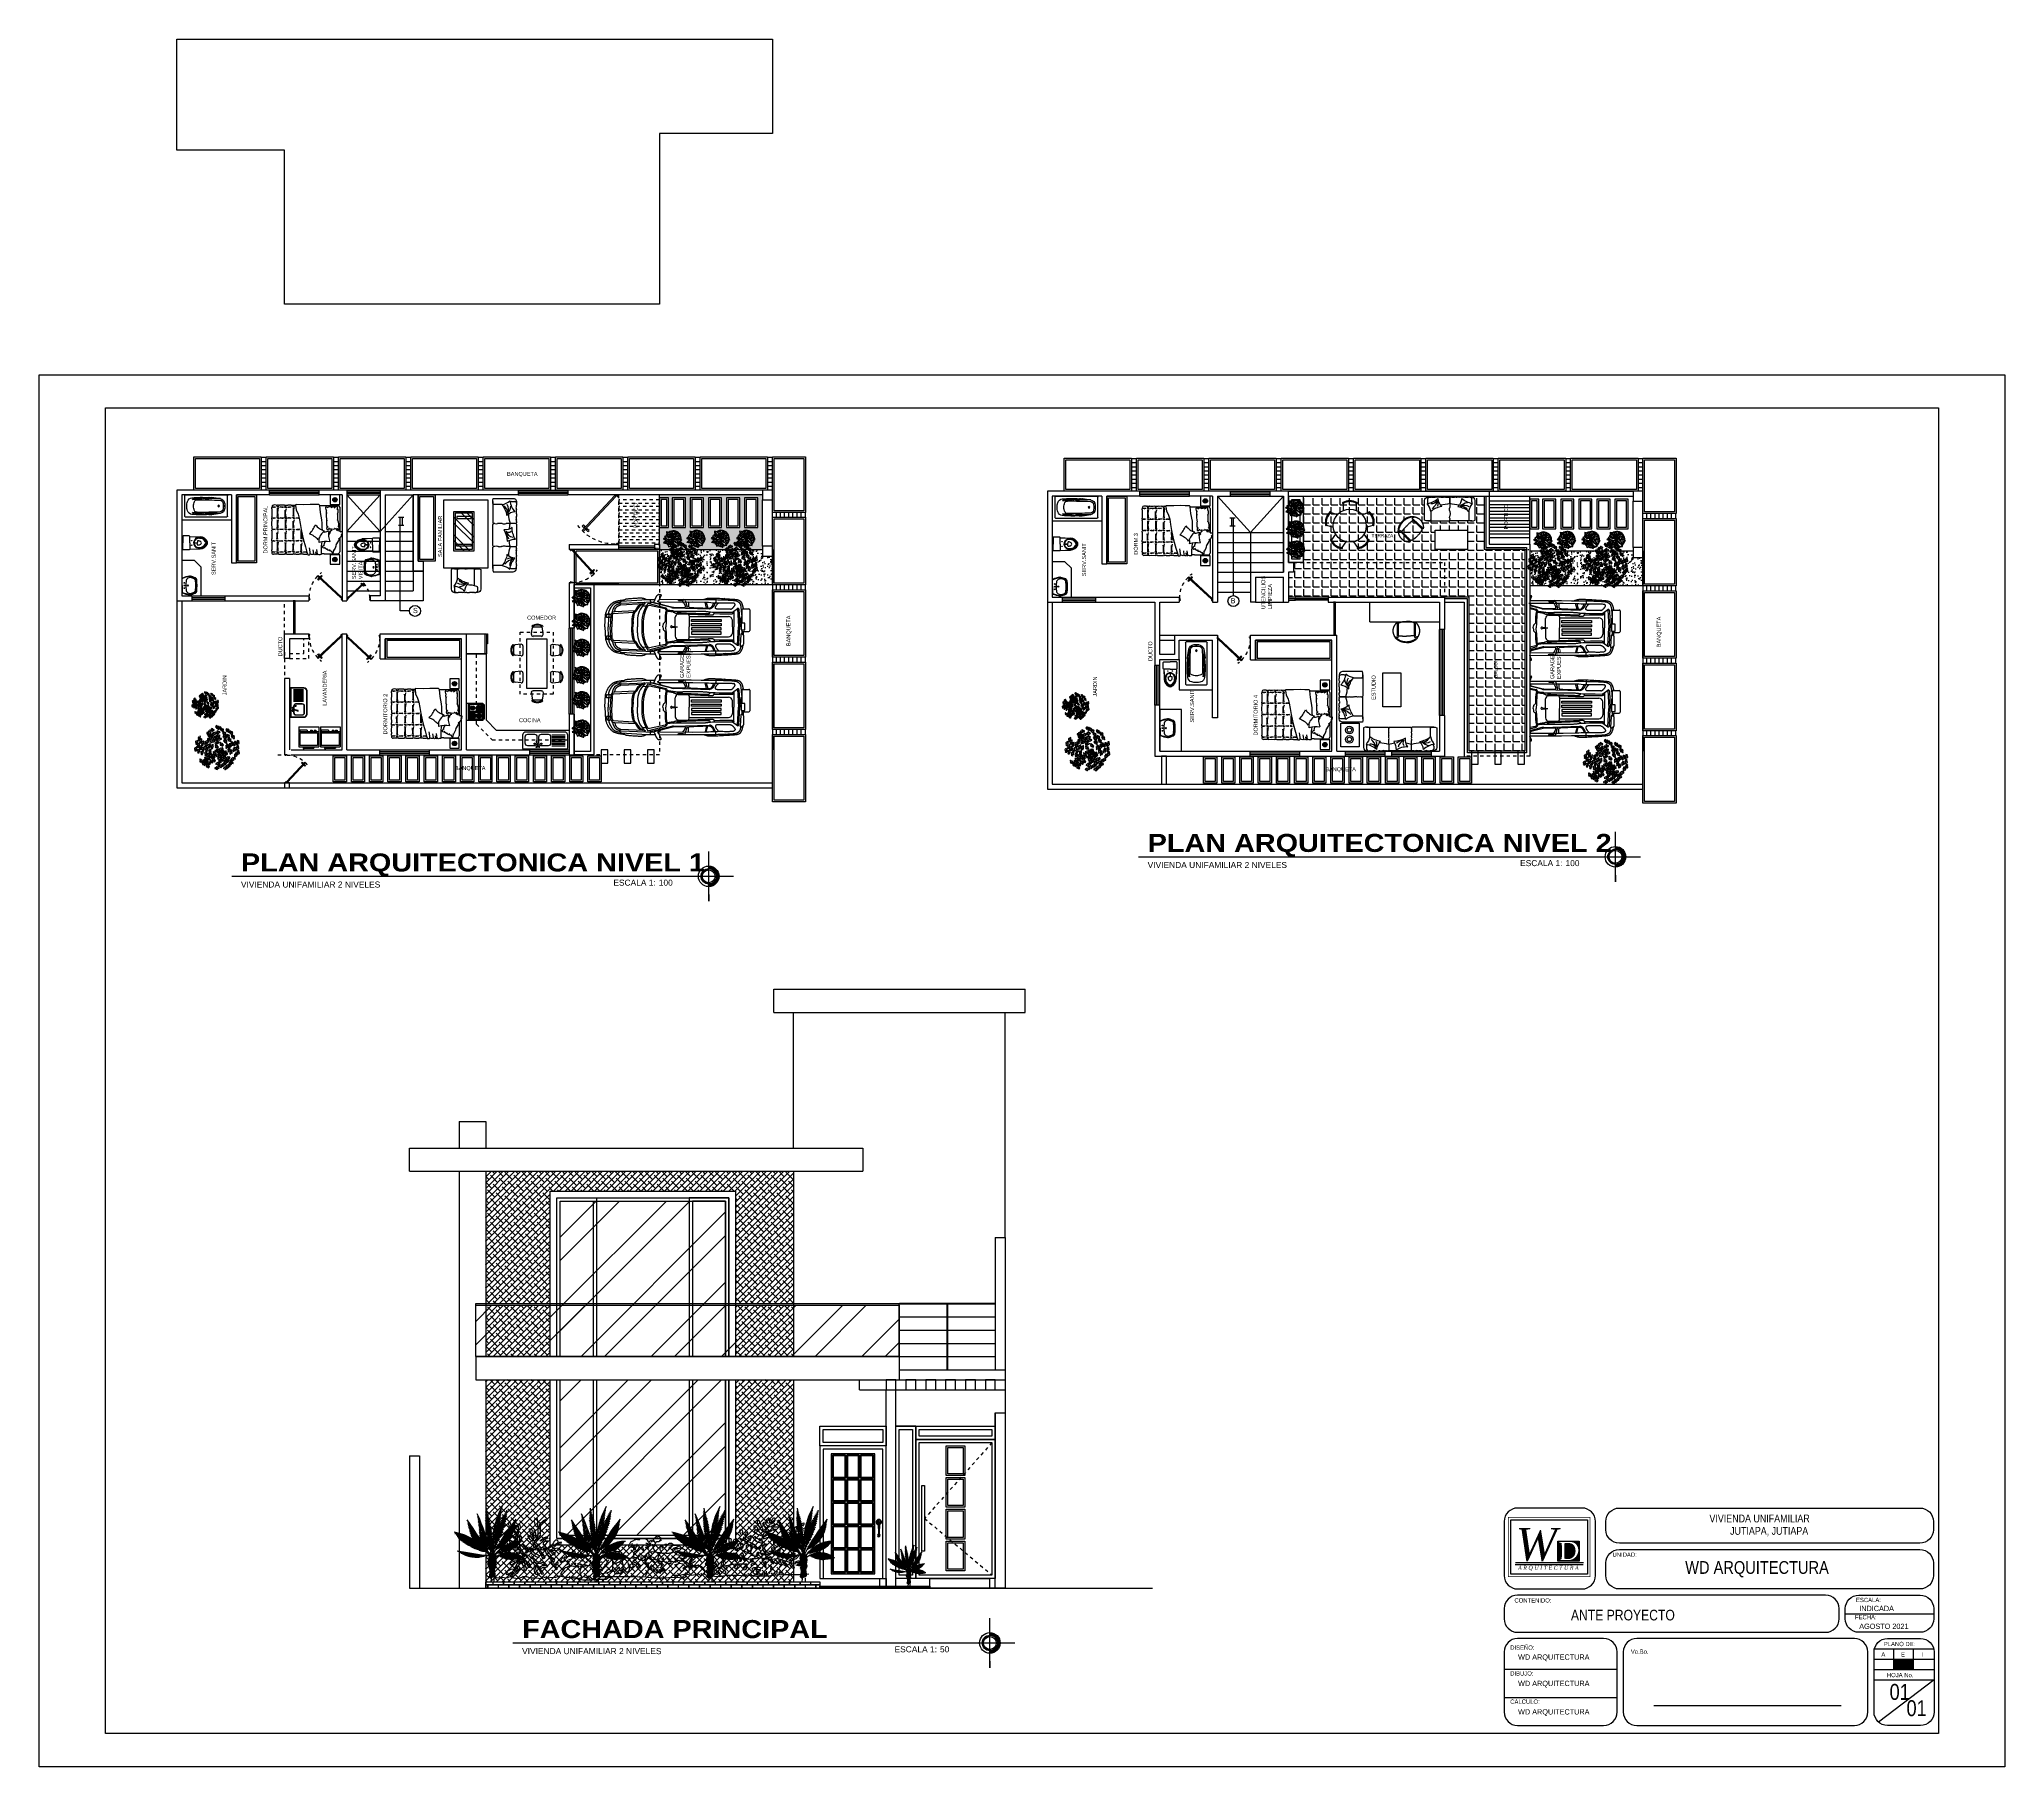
# Model space of a CAD drawing. Header units: inches. Extents: x -370 to 18, y -197 to 199.
# Drawn here: x -43.5 to 15.9, y 7.4 to 59.6 of the extents above; entities that cross this region are included whole.
import ezdxf

# ---------------------------------------------------------------- set-up
doc = ezdxf.new("R2010")
doc.units = ezdxf.units.IN
doc.header["$MEASUREMENT"] = 0
doc.linetypes.add('RAYITAS', pattern=[0.375, 0.25, -0.125])
for name, color, linetype in [('artefactos', 1, 'Continuous'), ('aux', 2, 'Continuous'), ('aux2', 194, 'Continuous'), ('MUEBLES', 7, 'Continuous'), ('MUROS', 5, 'Continuous'), ('vent', 3, 'Continuous')]:
    doc.layers.add(name, color=color, linetype=linetype)
doc.styles.add('1', font='arial.ttf')
doc.styles.add('2', font='')
doc.styles.add('ML', font='ARIALN.TTF')
doc.styles.get("Standard").update_dxf_attribs({"font": 'arial.ttf'})
doc.styles.get('2').set_extended_font_data('Arial Black')
doc.linetypes.add('ZIGZAG', pattern='A,0.0001,-0.2,[131,ltypeshp.shx,S=0.2,R=0,X=-0.2,Y=0],-0.4,[131,ltypeshp.shx,S=0.2,R=180,X=0.2,Y=0],-0.2', length=0.8001)
pattern_1 = [(0, (-57.25582, 87.06278), (0, 0.275), [0.2, -0.075]), (90, (-57.25582, 87.06278), (-0.275, 2e-17), [0.2, -0.075])]
pattern_2 = [(45, (-106.9004, 190.3473), (-1.06066, 1.06066), []), (45, (-106.1933, 190.3473), (-1.06066, 1.06066), [])]
pattern_3 = [(45, (-106.90043, 190.34733), (-0.08838835, 0.08838835), []), (135, (-106.90043, 190.34733), (-0.26516504, 0.08838835), [0.3125, -0.1875])]

# ---------------------------------------------------------------- blocks, each defined once
blk = doc.blocks.new('a4')
at = {"color": 1}
for p, q in [((171.731, 151.458), (171.738, 151.479)), ((171.738, 151.479), (171.745, 151.498)), ((171.745, 151.498), (171.752, 151.515)), ((171.752, 151.515), (171.759, 151.53)), ((171.759, 151.53), (171.765, 151.545)), ((171.765, 151.545), (171.772, 151.558)), ((171.772, 151.558), (171.779, 151.571)), ((171.779, 151.571), (171.785, 151.583)), ((171.785, 151.583), (171.792, 151.594)), ((171.792, 151.594), (171.798, 151.605)), ((171.798, 151.605), (171.805, 151.615)), ((171.805, 151.615), (171.812, 151.625)), ((171.812, 151.625), (171.818, 151.634)), ((171.818, 151.634), (171.825, 151.643)), ((171.825, 151.643), (171.832, 151.652)), ((171.832, 151.652), (171.839, 151.66)), ((171.839, 151.66), (171.845, 151.669)), ((171.845, 151.669), (171.852, 151.676)), ((171.852, 151.676), (171.86, 151.684)), ((171.86, 151.684), (171.867, 151.692)), ((171.867, 151.692), (171.874, 151.699)), ((171.874, 151.699), (171.882, 151.706)), ((171.882, 151.706), (171.889, 151.713)), ((171.889, 151.713), (171.897, 151.72)), ((171.897, 151.72), (171.905, 151.727)), ((171.923, 151.473), (171.903, 151.438)), ((171.905, 151.727), (171.913, 151.734)), ((171.913, 151.734), (171.922, 151.74)), ((171.922, 151.74), (171.931, 151.746)), ((171.923, 151.473), (171.927, 151.489)), ((171.923, 151.473), (171.995, 151.484)), ((171.927, 151.489), (171.93, 151.504)), ((171.93, 151.504), (171.934, 151.517)), ((171.931, 151.746), (171.939, 151.752)), ((171.934, 151.517), (171.938, 151.529)), ((171.938, 151.529), (171.941, 151.54)), ((171.939, 151.752), (171.948, 151.758)), ((171.941, 151.54), (171.945, 151.549)), ((171.945, 151.549), (171.949, 151.558)), ((171.948, 151.758), (171.958, 151.763)), ((171.949, 151.558), (171.952, 151.567)), ((171.952, 151.567), (171.956, 151.575)), ((171.956, 151.575), (171.96, 151.583)), ((171.958, 151.763), (171.968, 151.769)), ((171.96, 151.583), (171.964, 151.59)), ((171.964, 151.59), (171.968, 151.598)), ((171.968, 151.769), (171.978, 151.774)), ((171.968, 151.598), (171.972, 151.605)), ((171.972, 151.605), (171.976, 151.612)), ((171.976, 151.612), (171.98, 151.619)), ((171.978, 151.774), (171.989, 151.778)), ((171.98, 151.619), (171.984, 151.626)), ((171.984, 151.626), (171.989, 151.632)), ((171.989, 151.778), (172.001, 151.783)), ((171.989, 151.632), (171.993, 151.638)), ((171.993, 151.638), (171.998, 151.644)), ((171.995, 151.484), (172.617, 151.517)), ((171.995, 151.484), (171.996, 151.499)), ((171.996, 151.499), (171.998, 151.512)), ((171.998, 151.644), (172.003, 151.65)), ((171.998, 151.512), (172, 151.523)), ((172, 151.523), (172.001, 151.533)), ((172.001, 151.783), (172.015, 151.788)), ((172.001, 151.533), (172.003, 151.541)), ((172.003, 151.65), (172.008, 151.655)), ((172.003, 151.541), (172.005, 151.548)), ((172.005, 151.548), (172.007, 151.555)), ((172.007, 151.555), (172.009, 151.56)), ((172.008, 151.655), (172.013, 151.66)), ((172.009, 151.56), (172.011, 151.566)), ((172.011, 151.566), (172.014, 151.571)), ((172.013, 151.66), (172.018, 151.664)), ((172.014, 151.571), (172.016, 151.575)), ((172.015, 151.788), (172.03, 151.793)), ((172.016, 151.575), (172.018, 151.58)), ((172.018, 151.664), (172.022, 151.669)), ((172.018, 151.58), (172.021, 151.584)), ((172.021, 151.584), (172.024, 151.588)), ((172.022, 151.669), (172.027, 151.673)), ((172.024, 151.588), (172.026, 151.592)), ((172.026, 151.592), (172.03, 151.596)), ((172.027, 151.673), (172.032, 151.676)), ((172.03, 151.793), (172.046, 151.798)), ((172.03, 151.596), (172.033, 151.6)), ((172.032, 151.676), (172.037, 151.68)), ((172.033, 151.6), (172.036, 151.604)), ((172.036, 151.604), (172.04, 151.609)), ((172.037, 151.68), (172.043, 151.683)), ((172.04, 151.609), (172.043, 151.613)), ((172.043, 151.683), (172.048, 151.686)), ((172.043, 151.613), (172.047, 151.617)), ((172.046, 151.798), (172.065, 151.803)), ((172.047, 151.617), (172.051, 151.621)), ((172.048, 151.686), (172.055, 151.689)), ((172.051, 151.621), (172.055, 151.625)), ((172.055, 151.689), (172.061, 151.692)), ((172.055, 151.625), (172.059, 151.629)), ((172.059, 151.629), (172.064, 151.632)), ((172.061, 151.692), (172.068, 151.696)), ((172.064, 151.632), (172.068, 151.636)), ((172.065, 151.803), (172.085, 151.808)), ((172.068, 151.696), (172.076, 151.7)), ((172.068, 151.636), (172.072, 151.639)), ((172.072, 151.639), (172.077, 151.642)), ((172.076, 151.7), (172.085, 151.704)), ((172.077, 151.642), (172.082, 151.645)), ((172.082, 151.645), (172.088, 151.649)), ((172.085, 151.808), (172.108, 151.813)), ((172.085, 151.704), (172.096, 151.708)), ((172.088, 151.649), (172.093, 151.652)), ((172.093, 151.652), (172.1, 151.655)), ((172.096, 151.708), (172.107, 151.712)), ((172.1, 151.655), (172.106, 151.658)), ((172.106, 151.658), (172.114, 151.662)), ((172.107, 151.712), (172.121, 151.717)), ((172.108, 151.813), (172.134, 151.818)), ((172.114, 151.662), (172.121, 151.665)), ((172.121, 151.717), (172.136, 151.722)), ((172.121, 151.665), (172.13, 151.669)), ((172.13, 151.669), (172.139, 151.673)), ((172.134, 151.818), (172.164, 151.824)), ((172.136, 151.722), (172.154, 151.728)), ((172.139, 151.673), (172.148, 151.677)), ((172.148, 151.677), (172.161, 151.681)), ((172.154, 151.728), (172.169, 151.731)), ((172.164, 151.824), (172.198, 151.829)), ((172.179, 151.685), (172.873, 151.719)), ((172.182, 151.733), (173.172, 151.773)), ((172.198, 151.794), (172.961, 151.841)), ((172.198, 151.829), (172.236, 151.834)), ((172.236, 151.834), (172.279, 151.839)), ((172.617, 151.517), (172.559, 151.459)), ((172.655, 151.513), (172.596, 151.453)), ((172.617, 151.517), (172.655, 151.513)), ((172.937, 151.642), (172.831, 151.644)), ((172.961, 151.841), (173.211, 151.844)), ((172.987, 151.729), (173.53, 151.591)), ((173.518, 151.562), (173.041, 151.661)), ((173.704, 151.602), (173.107, 151.753)), ((173.172, 151.773), (173.18, 151.783)), ((173.172, 151.773), (173.188, 151.758)), ((173.18, 151.783), (173.187, 151.792)), ((173.187, 151.792), (173.193, 151.799)), ((173.193, 151.799), (173.197, 151.805)), ((173.196, 151.754), (173.75, 151.613)), ((173.197, 151.805), (173.2, 151.81)), ((173.2, 151.81), (173.202, 151.814)), ((173.202, 151.814), (173.204, 151.818)), ((173.204, 151.818), (173.205, 151.821)), ((173.205, 151.821), (173.207, 151.824)), ((173.207, 151.827), (173.208, 151.83)), ((173.207, 151.824), (173.207, 151.827)), ((173.208, 151.83), (173.209, 151.833)), ((173.209, 151.833), (173.21, 151.836)), ((173.21, 151.839), (173.211, 151.843)), ((173.21, 151.836), (173.21, 151.839)), ((173.211, 151.843), (173.212, 151.846)), ((173.212, 151.846), (173.213, 151.85)), ((173.213, 151.85), (173.214, 151.853)), ((173.214, 151.853), (173.215, 151.857)), ((173.215, 151.857), (173.217, 151.862)), ((173.217, 151.862), (173.218, 151.866)), ((173.218, 151.866), (173.22, 151.871)), ((173.22, 151.871), (173.222, 151.877)), ((173.222, 151.877), (173.224, 151.882)), ((173.224, 151.882), (173.227, 151.888)), ((173.227, 151.888), (173.23, 151.894)), ((173.23, 151.894), (173.233, 151.901)), ((173.233, 151.901), (173.236, 151.907)), ((173.236, 151.907), (173.24, 151.914)), ((173.24, 151.914), (173.243, 151.921)), ((173.243, 151.921), (173.248, 151.928)), ((173.248, 151.928), (173.252, 151.935)), ((173.252, 151.935), (173.256, 151.942)), ((173.256, 151.942), (173.261, 151.949)), ((173.261, 151.949), (173.267, 151.956)), ((173.267, 151.956), (173.273, 151.963)), ((173.273, 151.963), (173.279, 151.971)), ((173.279, 151.971), (173.287, 151.979)), ((173.287, 151.979), (173.296, 151.988)), ((173.296, 151.988), (173.298, 151.989)), ((173.317, 151.997), (173.381, 151.998)), ((173.317, 151.767), (174.351, 151.77)), ((173.397, 151.973), (173.324, 151.811)), ((173.755, 151.467), (173.759, 151.499)), ((173.759, 151.499), (173.783, 151.496)), ((173.763, 151.611), (174.102, 151.606)), ((173.767, 151.594), (174.858, 151.562)), ((173.783, 151.496), (173.803, 151.494)), ((173.803, 151.494), (173.821, 151.493)), ((173.821, 151.493), (173.837, 151.492)), ((173.837, 151.492), (173.851, 151.492)), ((173.851, 151.492), (173.863, 151.492)), ((173.863, 151.492), (173.874, 151.492)), ((173.874, 151.492), (173.884, 151.492)), ((173.884, 151.492), (173.894, 151.492)), ((173.894, 151.492), (173.904, 151.492)), ((173.904, 151.492), (173.913, 151.492)), ((173.913, 151.492), (173.922, 151.492)), ((173.922, 151.828), (174.06, 151.828)), ((173.922, 151.828), (173.922, 151.813)), ((173.922, 151.813), (174.065, 151.813)), ((173.922, 151.492), (173.932, 151.492)), ((173.932, 151.492), (173.941, 151.492)), ((173.941, 151.492), (173.951, 151.492)), ((173.951, 151.492), (173.962, 151.492)), ((173.962, 151.492), (173.973, 151.492)), ((173.973, 151.492), (173.984, 151.492)), ((173.984, 151.492), (173.996, 151.492)), ((173.996, 151.492), (174.008, 151.492)), ((174.008, 151.492), (174.021, 151.492)), ((174.021, 151.492), (174.034, 151.492)), ((174.034, 151.492), (174.048, 151.492)), ((174.048, 151.492), (174.062, 151.493)), ((174.06, 151.828), (174.064, 151.82)), ((174.062, 151.493), (174.076, 151.493)), ((174.064, 151.82), (174.065, 151.813)), ((174.076, 151.493), (174.092, 151.493)), ((174.084, 151.738), (174.128, 151.648)), ((174.092, 151.493), (174.109, 151.493)), ((174.109, 151.493), (174.127, 151.493)), ((174.127, 151.493), (174.148, 151.493)), ((174.148, 151.493), (174.171, 151.494)), ((174.171, 151.494), (174.196, 151.494)), ((174.196, 151.494), (174.226, 151.494)), ((174.226, 151.494), (174.258, 151.494)), ((174.258, 151.494), (174.294, 151.494)), ((174.294, 151.494), (174.331, 151.494)), ((174.331, 151.494), (174.37, 151.495)), ((174.351, 151.77), (174.716, 151.76)), ((174.37, 151.495), (174.408, 151.495)), ((174.408, 151.495), (174.446, 151.495)), ((174.446, 151.495), (174.483, 151.495)), ((174.483, 151.495), (174.517, 151.495)), ((174.517, 151.495), (174.548, 151.495)), ((174.548, 151.495), (174.576, 151.494)), ((174.576, 151.494), (174.601, 151.494)), ((174.601, 151.494), (174.625, 151.494)), ((174.625, 151.494), (174.646, 151.493)), ((174.646, 151.493), (174.666, 151.492)), ((174.666, 151.492), (174.684, 151.491)), ((174.684, 151.491), (174.701, 151.49)), ((174.701, 151.49), (174.718, 151.489)), ((174.716, 151.76), (174.826, 151.762)), ((174.718, 151.489), (174.734, 151.488)), ((174.769, 151.586), (174.727, 151.761)), ((174.734, 151.488), (174.749, 151.486)), ((174.749, 151.486), (174.764, 151.485)), ((174.759, 151.761), (174.802, 151.585)), ((174.764, 151.485), (174.778, 151.483)), ((174.778, 151.483), (174.792, 151.481)), ((174.792, 151.481), (174.805, 151.478)), ((174.805, 151.478), (174.818, 151.476)), ((174.818, 151.476), (174.832, 151.473)), ((174.829, 151.762), (174.897, 151.751)), ((174.832, 151.473), (174.852, 151.471)), ((174.852, 151.471), (174.887, 151.468)), ((174.881, 151.567), (174.867, 151.563)), ((174.895, 151.571), (174.881, 151.567)), ((174.905, 151.575), (174.895, 151.571)), ((174.9, 151.751), (174.983, 151.749)), ((174.913, 151.578), (174.905, 151.575)), ((174.918, 151.581), (174.913, 151.578)), ((174.922, 151.584), (174.918, 151.581)), ((174.926, 151.587), (174.922, 151.584)), ((174.929, 151.589), (174.926, 151.587)), ((174.933, 151.592), (174.929, 151.589)), ((174.936, 151.594), (174.933, 151.592)), ((174.939, 151.597), (174.936, 151.594)), ((174.942, 151.6), (174.939, 151.597)), ((174.945, 151.602), (174.942, 151.6)), ((174.947, 151.605), (174.945, 151.602)), ((174.95, 151.608), (174.947, 151.605)), ((174.953, 151.61), (174.95, 151.608)), ((174.956, 151.613), (174.953, 151.61)), ((174.958, 151.616), (174.956, 151.613)), ((174.961, 151.619), (174.958, 151.616)), ((174.964, 151.622), (174.961, 151.619)), ((174.966, 151.625), (174.964, 151.622)), ((174.969, 151.629), (174.966, 151.625)), ((174.972, 151.632), (174.969, 151.629)), ((174.974, 151.636), (174.972, 151.632)), ((174.977, 151.64), (174.974, 151.636)), ((174.979, 151.644), (174.977, 151.64)), ((174.982, 151.648), (174.979, 151.644)), ((174.984, 151.652), (174.982, 151.648)), ((174.983, 151.749), (175.098, 151.749)), ((174.987, 151.655), (174.984, 151.652)), ((174.989, 151.659), (174.987, 151.655)), ((174.991, 151.663), (174.989, 151.659)), ((174.993, 151.667), (174.991, 151.663)), ((174.996, 151.671), (174.993, 151.667)), ((174.998, 151.675), (174.996, 151.671)), ((175, 151.679), (174.998, 151.675)), ((175.002, 151.684), (175, 151.679)), ((175.004, 151.688), (175.002, 151.684)), ((175.006, 151.693), (175.004, 151.688)), ((175.009, 151.699), (175.006, 151.693)), ((175.011, 151.704), (175.009, 151.699)), ((175.014, 151.711), (175.011, 151.704)), ((175.017, 151.717), (175.014, 151.711)), ((175.021, 151.724), (175.017, 151.717)), ((175.025, 151.732), (175.021, 151.724)), ((175.029, 151.74), (175.025, 151.732)), ((175.034, 151.749), (175.029, 151.74)), ((175.099, 151.749), (175.149, 151.747)), ((175.489, 151.551), (175.108, 151.549)), ((175.149, 151.747), (175.21, 151.748)), ((175.21, 151.748), (175.262, 151.748)), ((175.262, 151.748), (175.306, 151.749)), ((175.353, 151.832), (175.303, 151.871)), ((175.306, 151.749), (175.342, 151.749)), ((175.342, 151.749), (175.372, 151.749)), ((175.372, 151.749), (175.397, 151.749)), ((175.397, 151.749), (175.42, 151.749)), ((175.42, 151.749), (175.44, 151.749)), ((175.44, 151.749), (175.459, 151.749)), ((175.459, 151.749), (175.477, 151.749)), ((175.477, 151.749), (175.496, 151.748)), ((175.489, 151.551), (175.497, 151.553)), ((175.496, 151.748), (175.515, 151.746)), ((175.497, 151.553), (175.505, 151.554)), ((175.505, 151.554), (175.511, 151.556)), ((175.511, 151.556), (175.517, 151.559)), ((175.515, 151.746), (175.534, 151.745)), ((175.517, 151.559), (175.523, 151.561)), ((175.523, 151.561), (175.528, 151.564)), ((175.528, 151.564), (175.532, 151.566)), ((175.532, 151.566), (175.537, 151.569)), ((175.534, 151.745), (175.555, 151.742)), ((175.537, 151.569), (175.541, 151.572)), ((175.541, 151.572), (175.545, 151.576)), ((175.545, 151.576), (175.549, 151.579)), ((175.546, 151.463), (175.7, 151.575)), ((175.549, 151.579), (175.552, 151.582)), ((175.552, 151.582), (175.556, 151.586)), ((175.555, 151.742), (175.577, 151.739)), ((175.556, 151.586), (175.56, 151.589)), ((175.56, 151.589), (175.563, 151.593)), ((175.563, 151.593), (175.567, 151.597)), ((175.567, 151.597), (175.571, 151.601)), ((175.571, 151.601), (175.574, 151.605)), ((175.574, 151.605), (175.578, 151.609)), ((175.577, 151.739), (175.596, 151.736)), ((175.578, 151.609), (175.582, 151.613)), ((175.582, 151.613), (175.586, 151.617)), ((175.586, 151.617), (175.589, 151.622)), ((175.589, 151.622), (175.593, 151.626)), ((175.593, 151.626), (175.596, 151.63)), ((175.596, 151.499), (175.595, 151.022)), ((175.596, 151.63), (175.6, 151.634)), ((175.6, 151.634), (175.603, 151.638)), ((175.603, 151.638), (175.606, 151.642)), ((175.606, 151.731), (175.604, 151.733)), ((175.611, 151.726), (175.606, 151.731)), ((175.606, 151.642), (175.609, 151.646)), ((175.609, 151.646), (175.611, 151.65)), ((175.615, 151.722), (175.611, 151.726)), ((175.611, 151.65), (175.614, 151.653)), ((175.614, 151.653), (175.616, 151.657)), ((175.619, 151.718), (175.615, 151.722)), ((175.616, 151.657), (175.618, 151.66)), ((175.618, 151.66), (175.62, 151.663)), ((175.621, 151.714), (175.619, 151.718)), ((175.62, 151.663), (175.622, 151.666)), ((175.623, 151.711), (175.621, 151.714)), ((175.622, 151.666), (175.623, 151.669)), ((175.625, 151.707), (175.623, 151.711)), ((175.623, 151.669), (175.624, 151.672)), ((175.624, 151.672), (175.625, 151.675)), ((175.626, 151.704), (175.625, 151.707)), ((175.625, 151.675), (175.626, 151.678)), ((175.627, 151.701), (175.626, 151.704)), ((175.626, 151.678), (175.627, 151.68)), ((175.628, 151.698), (175.627, 151.701)), ((175.627, 151.68), (175.628, 151.683)), ((175.628, 151.695), (175.628, 151.698)), ((175.629, 151.693), (175.628, 151.695)), ((175.628, 151.685), (175.629, 151.688)), ((175.628, 151.683), (175.628, 151.685)), ((175.629, 151.69), (175.629, 151.693)), ((175.629, 151.688), (175.629, 151.69)), ((175.698, 151.573), (175.731, 151.022)), ((175.747, 151.552), (175.769, 151.022)), ((175.835, 151.533), (175.835, 151.132)), ((175.864, 151.563), (176.042, 151.563)), ((176.071, 151.533), (176.071, 150.911)), ((171.689, 151.022), (171.715, 151.404)), ((171.689, 151.022), (171.715, 150.639)), ((171.718, 151.416), (171.723, 151.436)), ((171.723, 151.436), (171.731, 151.458)), ((171.744, 151.302), (171.749, 151.397)), ((171.816, 151.321), (171.744, 151.302)), ((171.868, 151.302), (171.744, 151.302)), ((171.749, 151.397), (171.809, 151.418)), ((171.816, 151.384), (171.749, 151.397)), ((171.807, 151.302), (171.795, 151.022)), ((171.807, 150.741), (171.795, 151.022)), ((171.809, 151.418), (171.884, 151.399)), ((171.884, 151.399), (171.816, 151.384)), ((171.816, 151.384), (171.816, 151.321)), ((171.816, 151.321), (171.868, 151.302)), ((171.87, 151.36), (171.856, 151.022)), ((171.87, 150.683), (171.856, 151.022)), ((171.903, 151.438), (171.876, 151.383)), ((171.944, 151.426), (171.903, 151.438)), ((171.917, 151.374), (171.903, 151.022)), ((171.917, 150.669), (171.903, 151.022)), ((171.944, 151.426), (171.929, 151.406)), ((171.944, 151.426), (172.559, 151.459)), ((172.507, 151.187), (172.504, 151.022)), ((172.507, 150.856), (172.504, 151.022)), ((172.544, 151.181), (172.541, 151.022)), ((172.544, 150.862), (172.541, 151.022)), ((172.559, 151.459), (172.596, 151.453)), ((172.676, 151.208), (172.676, 151.022)), ((172.676, 150.835), (172.676, 151.022)), ((173.448, 151.022), (173.451, 151.084)), ((173.448, 151.022), (173.451, 150.959)), ((173.475, 151.129), (173.498, 151.145)), ((173.475, 150.914), (173.498, 150.898)), ((173.543, 151.169), (173.538, 151.022)), ((173.543, 150.874), (173.538, 151.022)), ((173.742, 151.032), (173.799, 151.031)), ((173.742, 151.011), (173.799, 151.012)), ((173.807, 151.026), (173.884, 151.022)), ((173.807, 151.017), (173.884, 151.022)), ((173.822, 151.022), (173.822, 151.308)), ((173.822, 151.022), (173.822, 150.735)), ((173.907, 151.404), (174.175, 151.409)), ((174.239, 151.354), (174.239, 151.022)), ((174.239, 151.331), (175.426, 151.331)), ((174.239, 150.689), (174.239, 151.022)), ((174.314, 151.242), (175.212, 151.242)), ((174.314, 151.178), (174.314, 151.242)), ((175.212, 151.178), (174.314, 151.178)), ((174.314, 151.118), (175.212, 151.118)), ((174.314, 151.054), (174.314, 151.118)), ((175.212, 151.054), (174.314, 151.054)), ((175.212, 150.989), (174.314, 150.989)), ((174.314, 150.989), (174.314, 150.925)), ((174.314, 150.925), (175.212, 150.925)), ((174.887, 151.468), (174.943, 151.465)), ((174.943, 151.465), (175.028, 151.463)), ((175.028, 151.463), (175.15, 151.461)), ((175.15, 151.461), (175.315, 151.459)), ((175.212, 151.242), (175.212, 151.178)), ((175.212, 151.118), (175.212, 151.054)), ((175.212, 150.925), (175.212, 150.989)), ((175.315, 151.459), (175.529, 151.457)), ((175.552, 151.022), (175.552, 151.21)), ((175.552, 151.022), (175.552, 150.833)), ((175.596, 150.544), (175.595, 151.022)), ((175.698, 150.47), (175.731, 151.022)), ((175.747, 150.491), (175.769, 151.022)), ((175.835, 151.323), (175.807, 151.305)), ((175.807, 151.305), (175.811, 150.927)), ((175.919, 151.132), (175.809, 151.132)), ((175.811, 150.927), (175.919, 150.927)), ((175.828, 150.927), (175.828, 150.804)), ((175.835, 150.927), (175.835, 150.911)), ((175.864, 150.882), (176.042, 150.882)), ((175.874, 150.882), (175.874, 150.774)), ((175.919, 150.927), (175.919, 151.132)), ((171.718, 150.627), (171.723, 150.608)), ((171.723, 150.608), (171.731, 150.585)), ((171.731, 150.585), (171.738, 150.564)), ((171.738, 150.564), (171.745, 150.545)), ((171.816, 150.722), (171.744, 150.741)), ((171.744, 150.741), (171.749, 150.647)), ((171.868, 150.741), (171.744, 150.741)), ((171.745, 150.545), (171.752, 150.528)), ((171.816, 150.659), (171.749, 150.647)), ((171.749, 150.647), (171.809, 150.625)), ((171.752, 150.528), (171.759, 150.513)), ((171.759, 150.513), (171.765, 150.498)), ((171.765, 150.498), (171.772, 150.485)), ((171.772, 150.485), (171.779, 150.472)), ((171.779, 150.472), (171.785, 150.46)), ((171.785, 150.46), (171.792, 150.449)), ((171.792, 150.449), (171.798, 150.438)), ((171.798, 150.438), (171.805, 150.428)), ((171.805, 150.428), (171.812, 150.418)), ((171.809, 150.625), (171.884, 150.644)), ((171.812, 150.418), (171.818, 150.409)), ((171.816, 150.722), (171.868, 150.741)), ((171.816, 150.659), (171.816, 150.722)), ((171.884, 150.644), (171.816, 150.659)), ((171.818, 150.409), (171.825, 150.4)), ((171.825, 150.4), (171.832, 150.391)), ((171.832, 150.391), (171.839, 150.383)), ((171.839, 150.383), (171.845, 150.375)), ((171.845, 150.375), (171.852, 150.367)), ((171.852, 150.367), (171.86, 150.359)), ((171.86, 150.359), (171.867, 150.351)), ((171.867, 150.351), (171.874, 150.344)), ((171.874, 150.344), (171.882, 150.337)), ((171.903, 150.605), (171.876, 150.66)), ((171.882, 150.337), (171.889, 150.33)), ((171.889, 150.33), (171.897, 150.323)), ((171.897, 150.323), (171.905, 150.316)), ((171.944, 150.617), (171.903, 150.605)), ((171.923, 150.571), (171.903, 150.605)), ((171.905, 150.316), (171.913, 150.309)), ((171.913, 150.309), (171.922, 150.303)), ((171.922, 150.303), (171.931, 150.297)), ((171.923, 150.571), (171.927, 150.554)), ((171.923, 150.571), (171.995, 150.559)), ((171.927, 150.554), (171.93, 150.539)), ((171.944, 150.617), (171.929, 150.637)), ((171.93, 150.539), (171.934, 150.526)), ((171.931, 150.297), (171.939, 150.291)), ((171.934, 150.526), (171.938, 150.514)), ((171.938, 150.514), (171.941, 150.503)), ((171.939, 150.291), (171.948, 150.285)), ((171.941, 150.503), (171.945, 150.494)), ((171.944, 150.617), (172.559, 150.584)), ((171.945, 150.494), (171.949, 150.485)), ((171.948, 150.285), (171.958, 150.28)), ((171.949, 150.485), (171.952, 150.476)), ((171.952, 150.476), (171.956, 150.468)), ((171.956, 150.468), (171.96, 150.46)), ((171.96, 150.46), (171.964, 150.453)), ((171.964, 150.453), (171.968, 150.445)), ((171.968, 150.445), (171.972, 150.438)), ((171.972, 150.438), (171.976, 150.431)), ((171.976, 150.431), (171.98, 150.424)), ((171.98, 150.424), (171.984, 150.418)), ((171.984, 150.418), (171.989, 150.411)), ((171.989, 150.411), (171.993, 150.405)), ((171.993, 150.405), (171.998, 150.399)), ((171.995, 150.559), (172.617, 150.526)), ((171.995, 150.559), (171.996, 150.544)), ((171.996, 150.544), (171.998, 150.531)), ((171.998, 150.531), (172, 150.52)), ((171.998, 150.399), (172.003, 150.394)), ((172, 150.52), (172.001, 150.51)), ((172.001, 150.51), (172.003, 150.502)), ((172.003, 150.502), (172.005, 150.495)), ((172.003, 150.394), (172.008, 150.388)), ((172.005, 150.495), (172.007, 150.488)), ((172.007, 150.488), (172.009, 150.483)), ((172.008, 150.388), (172.013, 150.383)), ((172.009, 150.483), (172.011, 150.477)), ((172.011, 150.477), (172.014, 150.473)), ((172.013, 150.383), (172.018, 150.379)), ((172.014, 150.473), (172.016, 150.468)), ((172.016, 150.468), (172.018, 150.464)), ((172.018, 150.464), (172.021, 150.459)), ((172.018, 150.379), (172.022, 150.374)), ((172.021, 150.459), (172.024, 150.455)), ((172.022, 150.374), (172.027, 150.37)), ((172.024, 150.455), (172.026, 150.451)), ((172.026, 150.451), (172.03, 150.447)), ((172.027, 150.37), (172.032, 150.367)), ((172.03, 150.447), (172.033, 150.443)), ((172.032, 150.367), (172.037, 150.363)), ((172.033, 150.443), (172.036, 150.439)), ((172.036, 150.439), (172.04, 150.434)), ((172.037, 150.363), (172.043, 150.36)), ((172.04, 150.434), (172.043, 150.43)), ((172.043, 150.43), (172.047, 150.426)), ((172.043, 150.36), (172.048, 150.357)), ((172.047, 150.426), (172.051, 150.422)), ((172.048, 150.357), (172.055, 150.354)), ((172.051, 150.422), (172.055, 150.418)), ((172.055, 150.418), (172.059, 150.414)), ((172.055, 150.354), (172.061, 150.351)), ((172.059, 150.414), (172.064, 150.411)), ((172.061, 150.351), (172.068, 150.347)), ((172.064, 150.411), (172.068, 150.407)), ((172.068, 150.407), (172.072, 150.404)), ((172.068, 150.347), (172.076, 150.343)), ((172.072, 150.404), (172.077, 150.401)), ((172.076, 150.343), (172.085, 150.339)), ((172.077, 150.401), (172.082, 150.398)), ((172.082, 150.398), (172.088, 150.394)), ((172.085, 150.339), (172.096, 150.335)), ((172.088, 150.394), (172.093, 150.391)), ((172.093, 150.391), (172.1, 150.388)), ((172.096, 150.335), (172.107, 150.331)), ((172.1, 150.388), (172.106, 150.385)), ((172.106, 150.385), (172.114, 150.381)), ((172.107, 150.331), (172.121, 150.326)), ((172.114, 150.381), (172.121, 150.378)), ((172.121, 150.378), (172.13, 150.374)), ((172.121, 150.326), (172.136, 150.321)), ((172.13, 150.374), (172.139, 150.37)), ((172.136, 150.321), (172.154, 150.316)), ((172.139, 150.37), (172.148, 150.367)), ((172.148, 150.367), (172.161, 150.362)), ((172.154, 150.316), (172.169, 150.312)), ((172.179, 150.358), (172.873, 150.325)), ((172.182, 150.31), (173.172, 150.27)), ((172.559, 150.584), (172.596, 150.59)), ((172.617, 150.526), (172.559, 150.584)), ((172.655, 150.531), (172.596, 150.59)), ((172.617, 150.526), (172.655, 150.531)), ((172.937, 150.402), (172.831, 150.399)), ((172.987, 150.314), (173.53, 150.452)), ((173.518, 150.481), (173.041, 150.382)), ((173.704, 150.441), (173.107, 150.29)), ((173.172, 150.27), (173.188, 150.285)), ((173.196, 150.289), (173.75, 150.43)), ((173.755, 150.576), (173.759, 150.544)), ((173.759, 150.544), (173.783, 150.547)), ((173.763, 150.432), (174.102, 150.437)), ((173.767, 150.45), (174.858, 150.482)), ((173.783, 150.547), (173.803, 150.549)), ((173.803, 150.549), (173.821, 150.55)), ((173.821, 150.55), (173.837, 150.551)), ((173.837, 150.551), (173.851, 150.551)), ((173.851, 150.551), (173.863, 150.551)), ((173.863, 150.551), (173.874, 150.551)), ((173.874, 150.551), (173.884, 150.551)), ((173.884, 150.551), (173.894, 150.551)), ((173.894, 150.551), (173.904, 150.551)), ((173.904, 150.551), (173.913, 150.551)), ((173.907, 150.639), (174.175, 150.634)), ((173.913, 150.551), (173.922, 150.551)), ((173.922, 150.551), (173.932, 150.551)), ((173.932, 150.551), (173.941, 150.551)), ((173.941, 150.551), (173.951, 150.551)), ((173.951, 150.551), (173.962, 150.551)), ((173.962, 150.551), (173.973, 150.551)), ((173.973, 150.551), (173.984, 150.551)), ((173.984, 150.551), (173.996, 150.551)), ((173.996, 150.551), (174.008, 150.551)), ((174.008, 150.551), (174.021, 150.551)), ((174.021, 150.551), (174.034, 150.551)), ((174.034, 150.551), (174.048, 150.551)), ((174.048, 150.551), (174.062, 150.551)), ((174.062, 150.551), (174.076, 150.55)), ((174.076, 150.55), (174.092, 150.55)), ((174.084, 150.305), (174.128, 150.395)), ((174.092, 150.55), (174.109, 150.55)), ((174.109, 150.55), (174.127, 150.55)), ((174.127, 150.55), (174.148, 150.55)), ((174.148, 150.55), (174.171, 150.55)), ((174.171, 150.55), (174.196, 150.549)), ((174.196, 150.549), (174.226, 150.549)), ((174.226, 150.549), (174.258, 150.549)), ((174.239, 150.712), (175.426, 150.712)), ((174.258, 150.549), (174.294, 150.549)), ((174.294, 150.549), (174.331, 150.549)), ((175.212, 150.865), (174.314, 150.865)), ((174.314, 150.865), (174.314, 150.801)), ((174.314, 150.801), (175.212, 150.801)), ((174.331, 150.549), (174.37, 150.548)), ((174.351, 150.273), (174.716, 150.283)), ((174.37, 150.548), (174.408, 150.548)), ((174.408, 150.548), (174.446, 150.548)), ((174.446, 150.548), (174.483, 150.548)), ((174.483, 150.548), (174.517, 150.548)), ((174.517, 150.548), (174.548, 150.549)), ((174.548, 150.549), (174.576, 150.549)), ((174.576, 150.549), (174.601, 150.549)), ((174.601, 150.549), (174.625, 150.55)), ((174.625, 150.55), (174.646, 150.55)), ((174.646, 150.55), (174.666, 150.551)), ((174.666, 150.551), (174.684, 150.552)), ((174.684, 150.552), (174.701, 150.553)), ((174.701, 150.553), (174.718, 150.554)), ((174.716, 150.283), (174.826, 150.281)), ((174.718, 150.554), (174.734, 150.555)), ((174.769, 150.458), (174.727, 150.283)), ((174.734, 150.555), (174.749, 150.557)), ((174.749, 150.557), (174.764, 150.558)), ((174.759, 150.282), (174.802, 150.458)), ((174.764, 150.558), (174.778, 150.56)), ((174.778, 150.56), (174.792, 150.562)), ((174.792, 150.562), (174.805, 150.565)), ((174.805, 150.565), (174.818, 150.567)), ((174.818, 150.567), (174.832, 150.57)), ((174.829, 150.281), (174.897, 150.292)), ((174.832, 150.57), (174.852, 150.572)), ((174.852, 150.572), (174.887, 150.575)), ((174.881, 150.476), (174.867, 150.481)), ((174.895, 150.472), (174.881, 150.476)), ((174.887, 150.575), (174.943, 150.578)), ((174.905, 150.468), (174.895, 150.472)), ((174.9, 150.292), (174.983, 150.294)), ((174.913, 150.465), (174.905, 150.468)), ((174.918, 150.462), (174.913, 150.465)), ((174.922, 150.459), (174.918, 150.462)), ((174.926, 150.457), (174.922, 150.459)), ((174.929, 150.454), (174.926, 150.457)), ((174.933, 150.451), (174.929, 150.454)), ((174.936, 150.449), (174.933, 150.451)), ((174.939, 150.446), (174.936, 150.449)), ((174.942, 150.444), (174.939, 150.446)), ((174.945, 150.441), (174.942, 150.444)), ((174.943, 150.578), (175.028, 150.58)), ((174.947, 150.438), (174.945, 150.441)), ((174.95, 150.436), (174.947, 150.438)), ((174.953, 150.433), (174.95, 150.436)), ((174.956, 150.43), (174.953, 150.433)), ((174.958, 150.427), (174.956, 150.43)), ((174.961, 150.424), (174.958, 150.427)), ((174.964, 150.421), (174.961, 150.424)), ((174.966, 150.418), (174.964, 150.421)), ((174.969, 150.414), (174.966, 150.418)), ((174.972, 150.411), (174.969, 150.414)), ((174.974, 150.407), (174.972, 150.411)), ((174.977, 150.403), (174.974, 150.407)), ((174.979, 150.399), (174.977, 150.403)), ((174.982, 150.395), (174.979, 150.399)), ((174.984, 150.392), (174.982, 150.395)), ((174.983, 150.294), (175.098, 150.294)), ((174.987, 150.388), (174.984, 150.392)), ((174.989, 150.384), (174.987, 150.388)), ((174.991, 150.38), (174.989, 150.384)), ((174.993, 150.376), (174.991, 150.38)), ((174.996, 150.372), (174.993, 150.376)), ((174.998, 150.368), (174.996, 150.372)), ((175, 150.364), (174.998, 150.368)), ((175.002, 150.359), (175, 150.364)), ((175.004, 150.355), (175.002, 150.359)), ((175.006, 150.35), (175.004, 150.355)), ((175.009, 150.344), (175.006, 150.35)), ((175.011, 150.339), (175.009, 150.344)), ((175.014, 150.332), (175.011, 150.339)), ((175.017, 150.326), (175.014, 150.332)), ((175.021, 150.319), (175.017, 150.326)), ((175.025, 150.311), (175.021, 150.319)), ((175.029, 150.303), (175.025, 150.311)), ((175.028, 150.58), (175.15, 150.583)), ((175.034, 150.294), (175.029, 150.303)), ((175.099, 150.294), (175.149, 150.296)), ((175.489, 150.492), (175.108, 150.494)), ((175.149, 150.296), (175.21, 150.296)), ((175.15, 150.583), (175.315, 150.584)), ((175.21, 150.296), (175.262, 150.295)), ((175.212, 150.801), (175.212, 150.865)), ((175.262, 150.295), (175.306, 150.294)), ((175.306, 150.294), (175.342, 150.294)), ((175.315, 150.584), (175.529, 150.586)), ((175.342, 150.294), (175.372, 150.294)), ((175.372, 150.294), (175.397, 150.294)), ((175.397, 150.294), (175.42, 150.294)), ((175.42, 150.294), (175.44, 150.294)), ((175.44, 150.294), (175.459, 150.294)), ((175.459, 150.294), (175.477, 150.295)), ((175.477, 150.295), (175.496, 150.295)), ((175.489, 150.492), (175.497, 150.491)), ((175.496, 150.295), (175.515, 150.297)), ((175.497, 150.491), (175.505, 150.489)), ((175.505, 150.489), (175.511, 150.487)), ((175.511, 150.487), (175.517, 150.485)), ((175.515, 150.297), (175.534, 150.298)), ((175.517, 150.485), (175.523, 150.482)), ((175.523, 150.482), (175.528, 150.479)), ((175.528, 150.479), (175.532, 150.477)), ((175.532, 150.477), (175.537, 150.474)), ((175.534, 150.298), (175.555, 150.301)), ((175.537, 150.474), (175.541, 150.471)), ((175.541, 150.471), (175.545, 150.468)), ((175.545, 150.468), (175.549, 150.464)), ((175.546, 150.58), (175.7, 150.468)), ((175.549, 150.464), (175.552, 150.461)), ((175.552, 150.461), (175.556, 150.458)), ((175.555, 150.301), (175.577, 150.304)), ((175.556, 150.458), (175.56, 150.454)), ((175.56, 150.454), (175.563, 150.45)), ((175.563, 150.45), (175.567, 150.446)), ((175.567, 150.446), (175.571, 150.442)), ((175.571, 150.442), (175.574, 150.438)), ((175.574, 150.438), (175.578, 150.434)), ((175.577, 150.304), (175.596, 150.307)), ((175.578, 150.434), (175.582, 150.43)), ((175.582, 150.43), (175.586, 150.426)), ((175.586, 150.426), (175.589, 150.421)), ((175.589, 150.421), (175.593, 150.417)), ((175.593, 150.417), (175.596, 150.413)), ((175.596, 150.413), (175.6, 150.409)), ((175.6, 150.409), (175.603, 150.405)), ((175.603, 150.405), (175.606, 150.401)), ((175.606, 150.312), (175.604, 150.31)), ((175.606, 150.401), (175.609, 150.397)), ((175.611, 150.317), (175.606, 150.312)), ((175.609, 150.397), (175.611, 150.393)), ((175.611, 150.393), (175.614, 150.39)), ((175.615, 150.321), (175.611, 150.317)), ((175.614, 150.39), (175.616, 150.386)), ((175.619, 150.325), (175.615, 150.321)), ((175.616, 150.386), (175.618, 150.383)), ((175.618, 150.383), (175.62, 150.38)), ((175.621, 150.329), (175.619, 150.325)), ((175.62, 150.38), (175.622, 150.377)), ((175.623, 150.333), (175.621, 150.329)), ((175.622, 150.377), (175.623, 150.374)), ((175.623, 150.374), (175.624, 150.371)), ((175.625, 150.336), (175.623, 150.333)), ((175.624, 150.371), (175.625, 150.368)), ((175.625, 150.368), (175.626, 150.366)), ((175.626, 150.339), (175.625, 150.336)), ((175.626, 150.366), (175.627, 150.363)), ((175.627, 150.342), (175.626, 150.339)), ((175.627, 150.363), (175.628, 150.36)), ((175.628, 150.345), (175.627, 150.342)), ((175.628, 150.36), (175.628, 150.358)), ((175.628, 150.358), (175.629, 150.355)), ((175.629, 150.35), (175.628, 150.348)), ((175.628, 150.348), (175.628, 150.345)), ((175.629, 150.355), (175.629, 150.353)), ((175.629, 150.353), (175.629, 150.35)), ((175.798, 150.783), (175.781, 150.451)), ((175.82, 150.432), (175.882, 150.485)), ((175.883, 150.768), (175.834, 150.801)), ((175.89, 150.503), (175.894, 150.748)), ((171.958, 150.28), (171.968, 150.274)), ((171.968, 150.274), (171.978, 150.269)), ((171.978, 150.269), (171.989, 150.265)), ((171.989, 150.265), (172.001, 150.26)), ((172.001, 150.26), (172.015, 150.255)), ((172.015, 150.255), (172.03, 150.25)), ((172.03, 150.25), (172.046, 150.245)), ((172.046, 150.245), (172.065, 150.24)), ((172.065, 150.24), (172.085, 150.235)), ((172.085, 150.235), (172.108, 150.23)), ((172.108, 150.23), (172.134, 150.225)), ((172.134, 150.225), (172.164, 150.22)), ((172.164, 150.22), (172.198, 150.214)), ((172.198, 150.249), (172.961, 150.202)), ((172.198, 150.214), (172.236, 150.209)), ((172.236, 150.209), (172.279, 150.204)), ((172.961, 150.202), (173.211, 150.2)), ((173.172, 150.27), (173.18, 150.26)), ((173.18, 150.26), (173.187, 150.251)), ((173.187, 150.251), (173.193, 150.244)), ((173.193, 150.244), (173.197, 150.238)), ((173.197, 150.238), (173.2, 150.233)), ((173.2, 150.233), (173.202, 150.229)), ((173.202, 150.229), (173.204, 150.225)), ((173.204, 150.225), (173.205, 150.222)), ((173.205, 150.222), (173.207, 150.219)), ((173.207, 150.219), (173.207, 150.216)), ((173.207, 150.216), (173.208, 150.213)), ((173.208, 150.213), (173.209, 150.21)), ((173.209, 150.21), (173.21, 150.207)), ((173.21, 150.207), (173.21, 150.204)), ((173.21, 150.204), (173.211, 150.201)), ((173.211, 150.201), (173.212, 150.197)), ((173.212, 150.197), (173.213, 150.194)), ((173.213, 150.194), (173.214, 150.19)), ((173.214, 150.19), (173.215, 150.186)), ((173.215, 150.186), (173.217, 150.181)), ((173.217, 150.181), (173.218, 150.177)), ((173.218, 150.177), (173.22, 150.172)), ((173.22, 150.172), (173.222, 150.167)), ((173.222, 150.167), (173.224, 150.161)), ((173.224, 150.161), (173.227, 150.155)), ((173.227, 150.155), (173.23, 150.149)), ((173.23, 150.149), (173.233, 150.142)), ((173.233, 150.142), (173.236, 150.136)), ((173.236, 150.136), (173.24, 150.129)), ((173.24, 150.129), (173.243, 150.122)), ((173.243, 150.122), (173.248, 150.115)), ((173.248, 150.115), (173.252, 150.108)), ((173.252, 150.108), (173.256, 150.101)), ((173.256, 150.101), (173.261, 150.094)), ((173.261, 150.094), (173.267, 150.087)), ((173.267, 150.087), (173.273, 150.08)), ((173.273, 150.08), (173.279, 150.072)), ((173.279, 150.072), (173.287, 150.064)), ((173.287, 150.064), (173.296, 150.055)), ((173.296, 150.055), (173.298, 150.054)), ((173.317, 150.276), (174.351, 150.273)), ((173.317, 150.046), (173.381, 150.045)), ((173.397, 150.07), (173.324, 150.233)), ((173.922, 150.23), (174.065, 150.23)), ((173.922, 150.215), (173.922, 150.23)), ((173.922, 150.215), (174.06, 150.215)), ((174.06, 150.215), (174.064, 150.223)), ((174.064, 150.223), (174.065, 150.23)), ((175.353, 150.211), (175.303, 150.172))]:
    blk.add_line(p, q, dxfattribs=at)
for points in [[(171.809, 151.418), (171.81, 151.431), (171.811, 151.442), (171.813, 151.453), (171.815, 151.463), (171.818, 151.472), (171.821, 151.481), (171.824, 151.489), (171.827, 151.498), (171.831, 151.506), (171.834, 151.515), (171.838, 151.523), (171.841, 151.532), (171.845, 151.54), (171.849, 151.549), (171.853, 151.557), (171.857, 151.565), (171.861, 151.572), (171.865, 151.58), (171.869, 151.587), (171.873, 151.594), (171.877, 151.601), (171.881, 151.607), (171.886, 151.614), (171.89, 151.62), (171.894, 151.627), (171.898, 151.633), (171.903, 151.64), (171.907, 151.646), (171.912, 151.652), (171.916, 151.658), (171.92, 151.663), (171.925, 151.669), (171.929, 151.674), (171.934, 151.679), (171.938, 151.684), (171.942, 151.689), (171.947, 151.693), (171.951, 151.698), (171.955, 151.702), (171.959, 151.706), (171.963, 151.709), (171.967, 151.713), (171.971, 151.716), (171.975, 151.719), (171.979, 151.722), (171.983, 151.725), (171.987, 151.728), (171.991, 151.73), (171.996, 151.733), (172, 151.735), (172.005, 151.737), (172.01, 151.739), (172.015, 151.742), (172.02, 151.744), (172.026, 151.746), (172.033, 151.748), (172.04, 151.751), (172.048, 151.753), (172.057, 151.755), (172.068, 151.757), (172.082, 151.76), (172.099, 151.761), (172.119, 151.763), (172.142, 151.765)], [(172.134, 151.721), (172.134, 151.73), (172.135, 151.738), (172.136, 151.744), (172.137, 151.75), (172.138, 151.754), (172.139, 151.758), (172.14, 151.761), (172.142, 151.763), (172.143, 151.766), (172.144, 151.768), (172.146, 151.77), (172.148, 151.772), (172.15, 151.774), (172.152, 151.776), (172.154, 151.777), (172.157, 151.779), (172.16, 151.781), (172.164, 151.783), (172.168, 151.785), (172.172, 151.787), (172.177, 151.788), (172.183, 151.79), (172.19, 151.792), (172.198, 151.794)], [(172.256, 151.797), (172.261, 151.807), (172.266, 151.815), (172.271, 151.822), (172.276, 151.828), (172.28, 151.832), (172.284, 151.836), (172.288, 151.839), (172.292, 151.842), (172.296, 151.845), (172.3, 151.847), (172.304, 151.849), (172.309, 151.851), (172.313, 151.853), (172.318, 151.855), (172.324, 151.857), (172.33, 151.858), (172.336, 151.86), (172.344, 151.862), (172.353, 151.863), (172.364, 151.865), (172.378, 151.867), (172.395, 151.868), (172.416, 151.87), (172.44, 151.873), (172.469, 151.875), (172.502, 151.877), (172.537, 151.88), (172.572, 151.882), (172.608, 151.884), (172.642, 151.887), (172.673, 151.889), (172.701, 151.89), (172.724, 151.891), (172.742, 151.892), (172.757, 151.893), (172.769, 151.893), (172.778, 151.893), (172.785, 151.893), (172.791, 151.892), (172.796, 151.892), (172.802, 151.891), (172.807, 151.89), (172.812, 151.89), (172.818, 151.889), (172.823, 151.888), (172.829, 151.887), (172.834, 151.886), (172.84, 151.885), (172.845, 151.884), (172.85, 151.883), (172.856, 151.882), (172.861, 151.88), (172.867, 151.879), (172.872, 151.877), (172.878, 151.876), (172.884, 151.874), (172.891, 151.872), (172.897, 151.869), (172.904, 151.866), (172.912, 151.863), (172.92, 151.859), (172.929, 151.854), (172.939, 151.848), (172.95, 151.841)], [(172.896, 151.715), (172.899, 151.716), (172.901, 151.718), (172.904, 151.72), (172.905, 151.721), (172.907, 151.723), (172.908, 151.724), (172.909, 151.725), (172.91, 151.726), (172.91, 151.727), (172.911, 151.728), (172.911, 151.729), (172.911, 151.73), (172.911, 151.731), (172.911, 151.732), (172.911, 151.733), (172.911, 151.734), (172.911, 151.735), (172.911, 151.736), (172.91, 151.737), (172.91, 151.738), (172.909, 151.739), (172.908, 151.741), (172.907, 151.742), (172.905, 151.744), (172.903, 151.745), (172.901, 151.747), (172.898, 151.749), (172.895, 151.751), (172.89, 151.753), (172.884, 151.756), (172.877, 151.758), (172.868, 151.761)], [(172.873, 151.719), (172.888, 151.716), (172.896, 151.715)], [(173.386, 151.706), (173.378, 151.717), (173.372, 151.726), (173.365, 151.734), (173.359, 151.74), (173.353, 151.746), (173.347, 151.75), (173.342, 151.754), (173.337, 151.757), (173.333, 151.76), (173.328, 151.762), (173.324, 151.764), (173.32, 151.766), (173.317, 151.767), (173.314, 151.769), (173.311, 151.77), (173.308, 151.771), (173.305, 151.772), (173.303, 151.773), (173.301, 151.774), (173.299, 151.775), (173.297, 151.776), (173.296, 151.777), (173.294, 151.778), (173.293, 151.779), (173.292, 151.78), (173.291, 151.781), (173.291, 151.782), (173.29, 151.783), (173.29, 151.784), (173.29, 151.786), (173.289, 151.787), (173.289, 151.788), (173.289, 151.789), (173.29, 151.79), (173.29, 151.792), (173.29, 151.793), (173.29, 151.794), (173.291, 151.795), (173.291, 151.796), (173.292, 151.796), (173.293, 151.797), (173.294, 151.797), (173.294, 151.798), (173.295, 151.798), (173.297, 151.799), (173.298, 151.799), (173.299, 151.8), (173.301, 151.8), (173.303, 151.8), (173.305, 151.801), (173.307, 151.802), (173.31, 151.803), (173.313, 151.804), (173.316, 151.806), (173.32, 151.808), (173.324, 151.811)], [(173.342, 151.85), (173.885, 151.848), (174.3, 151.846), (174.606, 151.844), (174.821, 151.843), (174.964, 151.841), (175.052, 151.84), (175.105, 151.839), (175.141, 151.838), (175.175, 151.838), (175.21, 151.837), (175.245, 151.835), (175.281, 151.834), (175.316, 151.833), (175.351, 151.832), (175.385, 151.831), (175.417, 151.829), (175.448, 151.828), (175.477, 151.827), (175.505, 151.825), (175.53, 151.823), (175.554, 151.821), (175.577, 151.819), (175.597, 151.817), (175.615, 151.814), (175.632, 151.811), (175.647, 151.808), (175.661, 151.805), (175.673, 151.801), (175.684, 151.797), (175.695, 151.793), (175.704, 151.788), (175.713, 151.783), (175.722, 151.777), (175.73, 151.772), (175.737, 151.766), (175.744, 151.76), (175.751, 151.754), (175.757, 151.748), (175.762, 151.742), (175.767, 151.737), (175.771, 151.731), (175.774, 151.726), (175.777, 151.721), (175.78, 151.715), (175.783, 151.708), (175.785, 151.701), (175.788, 151.691), (175.791, 151.68), (175.795, 151.667), (175.798, 151.649), (175.803, 151.624), (175.807, 151.591), (175.812, 151.546), (175.817, 151.488), (175.822, 151.413), (175.828, 151.321)], [(173.755, 151.467), (173.721, 151.471), (173.694, 151.475), (173.673, 151.478), (173.654, 151.481), (173.637, 151.484), (173.618, 151.487), (173.596, 151.492), (173.569, 151.498)], [(173.759, 151.499), (173.736, 151.5), (173.712, 151.502), (173.686, 151.504), (173.661, 151.508), (173.636, 151.511), (173.613, 151.515), (173.591, 151.519), (173.573, 151.523)], [(173.88, 151.492), (173.881, 151.482), (173.881, 151.475), (173.883, 151.469), (173.884, 151.465), (173.886, 151.462), (173.888, 151.459), (173.89, 151.458), (173.893, 151.456), (173.896, 151.455), (173.902, 151.454), (173.91, 151.453), (173.923, 151.452), (173.942, 151.451), (173.967, 151.449), (174.001, 151.447), (174.044, 151.445), (174.098, 151.442), (174.16, 151.439), (174.228, 151.436), (174.299, 151.433), (174.37, 151.43), (174.439, 151.427), (174.504, 151.425), (174.561, 151.422), (174.609, 151.42), (174.648, 151.419), (174.68, 151.418), (174.705, 151.417), (174.725, 151.417), (174.74, 151.417), (174.753, 151.417), (174.763, 151.417), (174.773, 151.417), (174.781, 151.417), (174.789, 151.418), (174.797, 151.418), (174.803, 151.419), (174.81, 151.419), (174.815, 151.42), (174.821, 151.42), (174.826, 151.421), (174.83, 151.422), (174.834, 151.422), (174.838, 151.423), (174.842, 151.424), (174.846, 151.425), (174.849, 151.427), (174.852, 151.428), (174.855, 151.43), (174.858, 151.432), (174.861, 151.435), (174.864, 151.439), (174.867, 151.444), (174.87, 151.451), (174.873, 151.459), (174.876, 151.469)], [(174.125, 151.813), (174.183, 151.62)], [(174.228, 151.77), (174.226, 151.762), (174.224, 151.755), (174.223, 151.747), (174.222, 151.738), (174.221, 151.729), (174.221, 151.72), (174.221, 151.711), (174.221, 151.702), (174.221, 151.693), (174.221, 151.684), (174.221, 151.676), (174.222, 151.667), (174.222, 151.66), (174.222, 151.652), (174.223, 151.646), (174.224, 151.64), (174.224, 151.635), (174.225, 151.63), (174.226, 151.626), (174.226, 151.623), (174.227, 151.62), (174.228, 151.618), (174.229, 151.615), (174.231, 151.613), (174.232, 151.612), (174.235, 151.61), (174.24, 151.608), (174.249, 151.607), (174.262, 151.605), (174.281, 151.604), (174.307, 151.602), (174.341, 151.6), (174.384, 151.598), (174.433, 151.596), (174.488, 151.594), (174.544, 151.592), (174.601, 151.59), (174.655, 151.589), (174.705, 151.587), (174.749, 151.586), (174.783, 151.585), (174.81, 151.585), (174.83, 151.585), (174.845, 151.585), (174.854, 151.585), (174.861, 151.586), (174.866, 151.587), (174.869, 151.588), (174.873, 151.589), (174.877, 151.591), (174.881, 151.592), (174.885, 151.594), (174.889, 151.596), (174.893, 151.598), (174.897, 151.6), (174.901, 151.603), (174.904, 151.605), (174.908, 151.608), (174.912, 151.611), (174.916, 151.615), (174.919, 151.618), (174.923, 151.622), (174.926, 151.626), (174.93, 151.63), (174.933, 151.635), (174.937, 151.64), (174.94, 151.645), (174.943, 151.651), (174.947, 151.657), (174.95, 151.662), (174.953, 151.669), (174.956, 151.675), (174.959, 151.681), (174.962, 151.688), (174.965, 151.695), (174.968, 151.703), (174.97, 151.713), (174.973, 151.723), (174.975, 151.735), (174.976, 151.749)], [(174.673, 151.844), (174.695, 151.851), (174.715, 151.858), (174.733, 151.863), (174.749, 151.868), (174.764, 151.872), (174.777, 151.875), (174.788, 151.878), (174.799, 151.88), (174.809, 151.882), (174.818, 151.884), (174.827, 151.885), (174.837, 151.886), (174.847, 151.887), (174.857, 151.888), (174.869, 151.889), (174.883, 151.889), (174.898, 151.889), (174.915, 151.889), (174.936, 151.889), (174.96, 151.888), (174.989, 151.887), (175.023, 151.886), (175.063, 151.884), (175.109, 151.882), (175.162, 151.88), (175.22, 151.876), (175.281, 151.873), (175.344, 151.869), (175.406, 151.865), (175.465, 151.861), (175.52, 151.857), (175.568, 151.853), (175.608, 151.85), (175.641, 151.846), (175.668, 151.843), (175.688, 151.84), (175.704, 151.837), (175.717, 151.834), (175.727, 151.831), (175.735, 151.828), (175.742, 151.825), (175.749, 151.821), (175.755, 151.818), (175.76, 151.815), (175.765, 151.811), (175.77, 151.808), (175.774, 151.805), (175.778, 151.801), (175.781, 151.798), (175.785, 151.794), (175.789, 151.791), (175.792, 151.787), (175.795, 151.784), (175.798, 151.78), (175.801, 151.776), (175.804, 151.772), (175.807, 151.768), (175.81, 151.764), (175.813, 151.759), (175.815, 151.755), (175.818, 151.75), (175.821, 151.745), (175.823, 151.74), (175.826, 151.734), (175.828, 151.729), (175.831, 151.723), (175.834, 151.718), (175.836, 151.711), (175.839, 151.705), (175.841, 151.699), (175.844, 151.692), (175.846, 151.685), (175.849, 151.678), (175.851, 151.67), (175.853, 151.662), (175.855, 151.654), (175.858, 151.646), (175.86, 151.637), (175.862, 151.628), (175.864, 151.619), (175.866, 151.61), (175.867, 151.601), (175.869, 151.592), (175.87, 151.584), (175.872, 151.576), (175.873, 151.57), (175.874, 151.566), (175.874, 151.563)], [(175.044, 151.885), (175.045, 151.865), (175.046, 151.847), (175.047, 151.832), (175.047, 151.819), (175.047, 151.809), (175.047, 151.799), (175.046, 151.792), (175.046, 151.785), (175.046, 151.779), (175.045, 151.774), (175.044, 151.769), (175.043, 151.765), (175.042, 151.76), (175.04, 151.757), (175.037, 151.753), (175.034, 151.749)], [(175.108, 151.549), (175.099, 151.55), (175.092, 151.551), (175.085, 151.553), (175.079, 151.554), (175.073, 151.555), (175.069, 151.557), (175.064, 151.558), (175.061, 151.56), (175.058, 151.562), (175.055, 151.563), (175.052, 151.565), (175.05, 151.567), (175.048, 151.569), (175.046, 151.571), (175.045, 151.573), (175.043, 151.575), (175.042, 151.577), (175.041, 151.579), (175.039, 151.582), (175.038, 151.584), (175.037, 151.586), (175.037, 151.589), (175.036, 151.591), (175.036, 151.594), (175.035, 151.597), (175.035, 151.6), (175.035, 151.602), (175.036, 151.605), (175.036, 151.609), (175.037, 151.612), (175.038, 151.616), (175.039, 151.62), (175.041, 151.624), (175.043, 151.629), (175.045, 151.634), (175.048, 151.639), (175.051, 151.644), (175.054, 151.65), (175.058, 151.656), (175.062, 151.662), (175.066, 151.669), (175.07, 151.675), (175.075, 151.682), (175.08, 151.688), (175.084, 151.694), (175.089, 151.7), (175.093, 151.706), (175.097, 151.711), (175.101, 151.715), (175.104, 151.719), (175.108, 151.723), (175.11, 151.726), (175.113, 151.729), (175.116, 151.731), (175.118, 151.734), (175.12, 151.736), (175.123, 151.738), (175.125, 151.739), (175.128, 151.741), (175.131, 151.742), (175.134, 151.744), (175.138, 151.745), (175.143, 151.746), (175.149, 151.747)], [(173.755, 151.467), (173.771, 151.459), (173.785, 151.453), (173.796, 151.448), (173.807, 151.444), (173.816, 151.441), (173.824, 151.438), (173.832, 151.436), (173.839, 151.435), (173.846, 151.433), (173.853, 151.431), (173.86, 151.43), (173.867, 151.429), (173.874, 151.428), (173.881, 151.426), (173.888, 151.425), (173.896, 151.424), (173.904, 151.423), (173.914, 151.422), (173.927, 151.421), (173.945, 151.42), (173.97, 151.418), (174.004, 151.417), (174.047, 151.415), (174.101, 151.412), (174.168, 151.409), (174.245, 151.406), (174.327, 151.402), (174.413, 151.398), (174.499, 151.395), (174.582, 151.391), (174.658, 151.388), (174.724, 151.385), (174.778, 151.383), (174.82, 151.381), (174.852, 151.38), (174.876, 151.379), (174.893, 151.378), (174.905, 151.378), (174.913, 151.378), (174.919, 151.378), (174.924, 151.378), (174.929, 151.378), (174.934, 151.378), (174.938, 151.378), (174.942, 151.378), (174.946, 151.379), (174.95, 151.379), (174.953, 151.38), (174.957, 151.381), (174.96, 151.383), (174.964, 151.384), (174.967, 151.386), (174.971, 151.389), (174.974, 151.391), (174.978, 151.394), (174.981, 151.398), (174.984, 151.401), (174.987, 151.406), (174.99, 151.411), (174.993, 151.417), (174.995, 151.425), (174.997, 151.434), (174.998, 151.445), (174.999, 151.457)], [(174.993, 151.417), (175.172, 151.416), (175.308, 151.415), (175.406, 151.415), (175.473, 151.415), (175.515, 151.415), (175.538, 151.416), (175.549, 151.418), (175.553, 151.419), (175.557, 151.421), (175.559, 151.422), (175.562, 151.424), (175.565, 151.426), (175.567, 151.428), (175.57, 151.43), (175.572, 151.432), (175.575, 151.434), (175.577, 151.437), (175.579, 151.439), (175.582, 151.442), (175.584, 151.446), (175.587, 151.449), (175.589, 151.453), (175.592, 151.458), (175.596, 151.463)], [(171.809, 150.625), (171.81, 150.612), (171.811, 150.601), (171.813, 150.59), (171.815, 150.58), (171.818, 150.571), (171.821, 150.562), (171.824, 150.554), (171.827, 150.545), (171.831, 150.537), (171.834, 150.528), (171.838, 150.52), (171.841, 150.511), (171.845, 150.503), (171.849, 150.494), (171.853, 150.486), (171.857, 150.478), (171.861, 150.471), (171.865, 150.463), (171.869, 150.456), (171.873, 150.449), (171.877, 150.442), (171.881, 150.436), (171.886, 150.429), (171.89, 150.423), (171.894, 150.416), (171.898, 150.41), (171.903, 150.404), (171.907, 150.397), (171.912, 150.391), (171.916, 150.385), (171.92, 150.38), (171.925, 150.374), (171.929, 150.369), (171.934, 150.364), (171.938, 150.359), (171.942, 150.354), (171.947, 150.35), (171.951, 150.346), (171.955, 150.341), (171.959, 150.338), (171.963, 150.334), (171.967, 150.33), (171.971, 150.327), (171.975, 150.324), (171.979, 150.321), (171.983, 150.318), (171.987, 150.315), (171.991, 150.313), (171.996, 150.31), (172, 150.308), (172.005, 150.306), (172.01, 150.304), (172.015, 150.301), (172.02, 150.299), (172.026, 150.297), (172.033, 150.295), (172.04, 150.292), (172.048, 150.29), (172.057, 150.288), (172.068, 150.286), (172.082, 150.284), (172.099, 150.282), (172.119, 150.28), (172.142, 150.278)], [(172.134, 150.322), (172.134, 150.313), (172.135, 150.305), (172.136, 150.299), (172.137, 150.293), (172.138, 150.289), (172.139, 150.286), (172.14, 150.283), (172.142, 150.28), (172.143, 150.277), (172.144, 150.275), (172.146, 150.273), (172.148, 150.271), (172.15, 150.269), (172.152, 150.267), (172.154, 150.266), (172.157, 150.264), (172.16, 150.262), (172.164, 150.26), (172.168, 150.258), (172.172, 150.256), (172.177, 150.255), (172.183, 150.253), (172.19, 150.251), (172.198, 150.249)], [(172.896, 150.329), (172.899, 150.327), (172.901, 150.325), (172.904, 150.323), (172.905, 150.322), (172.907, 150.321), (172.908, 150.319), (172.909, 150.318), (172.91, 150.317), (172.91, 150.316), (172.911, 150.315), (172.911, 150.314), (172.911, 150.313), (172.911, 150.312), (172.911, 150.311), (172.911, 150.31), (172.911, 150.309), (172.911, 150.308), (172.911, 150.307), (172.91, 150.306), (172.91, 150.305), (172.909, 150.304), (172.908, 150.302), (172.907, 150.301), (172.905, 150.299), (172.903, 150.298), (172.901, 150.296), (172.898, 150.294), (172.895, 150.292), (172.89, 150.29), (172.884, 150.287), (172.877, 150.285), (172.868, 150.282)], [(172.873, 150.325), (172.888, 150.327), (172.896, 150.329)], [(173.386, 150.337), (173.378, 150.327), (173.372, 150.317), (173.365, 150.31), (173.359, 150.303), (173.353, 150.298), (173.347, 150.293), (173.342, 150.289), (173.337, 150.286), (173.333, 150.284), (173.328, 150.281), (173.324, 150.279), (173.32, 150.277), (173.317, 150.276), (173.314, 150.275), (173.311, 150.273), (173.308, 150.272), (173.305, 150.271), (173.303, 150.27), (173.301, 150.269), (173.299, 150.268), (173.297, 150.267), (173.296, 150.267), (173.294, 150.266), (173.293, 150.265), (173.292, 150.263), (173.291, 150.262), (173.291, 150.261), (173.29, 150.26), (173.29, 150.259), (173.29, 150.258), (173.289, 150.256), (173.289, 150.255), (173.289, 150.254), (173.29, 150.253), (173.29, 150.251), (173.29, 150.25), (173.29, 150.249), (173.291, 150.248), (173.291, 150.248), (173.292, 150.247), (173.293, 150.246), (173.294, 150.246), (173.294, 150.245), (173.295, 150.245), (173.297, 150.244), (173.298, 150.244), (173.299, 150.244), (173.301, 150.243), (173.303, 150.243), (173.305, 150.242), (173.307, 150.241), (173.31, 150.24), (173.313, 150.239), (173.316, 150.237), (173.32, 150.235), (173.324, 150.233)], [(173.342, 150.193), (173.885, 150.195), (174.3, 150.197), (174.606, 150.199), (174.821, 150.2), (174.964, 150.202), (175.052, 150.203), (175.105, 150.204), (175.141, 150.205), (175.175, 150.206), (175.21, 150.207), (175.245, 150.208), (175.281, 150.209), (175.316, 150.21), (175.351, 150.211), (175.385, 150.212), (175.417, 150.214), (175.448, 150.215), (175.477, 150.217), (175.505, 150.218), (175.53, 150.22), (175.554, 150.222), (175.577, 150.224), (175.597, 150.226), (175.615, 150.229), (175.632, 150.232), (175.647, 150.235), (175.661, 150.238), (175.673, 150.242), (175.684, 150.246), (175.695, 150.25), (175.704, 150.255), (175.713, 150.26), (175.722, 150.266), (175.73, 150.271), (175.737, 150.277), (175.744, 150.283), (175.751, 150.289), (175.757, 150.295), (175.762, 150.301), (175.767, 150.306), (175.771, 150.312), (175.774, 150.317), (175.777, 150.322), (175.78, 150.328), (175.783, 150.335), (175.785, 150.342), (175.788, 150.352), (175.791, 150.363), (175.795, 150.376), (175.798, 150.394), (175.803, 150.419), (175.804, 150.426)], [(173.755, 150.576), (173.721, 150.572), (173.694, 150.568), (173.673, 150.565), (173.654, 150.562), (173.637, 150.559), (173.618, 150.556), (173.596, 150.551), (173.569, 150.545)], [(173.759, 150.544), (173.736, 150.543), (173.712, 150.541), (173.686, 150.539), (173.661, 150.535), (173.636, 150.532), (173.613, 150.528), (173.591, 150.524), (173.573, 150.52)], [(173.755, 150.576), (173.771, 150.584), (173.785, 150.59), (173.796, 150.595), (173.807, 150.599), (173.816, 150.602), (173.824, 150.605), (173.832, 150.607), (173.839, 150.609), (173.846, 150.61), (173.853, 150.612), (173.86, 150.613), (173.867, 150.614), (173.874, 150.616), (173.881, 150.617), (173.888, 150.618), (173.896, 150.619), (173.904, 150.62), (173.914, 150.621), (173.927, 150.622), (173.945, 150.623), (173.97, 150.625), (174.004, 150.626), (174.047, 150.628), (174.101, 150.631), (174.168, 150.634), (174.245, 150.637), (174.327, 150.641), (174.413, 150.645), (174.499, 150.648), (174.582, 150.652), (174.658, 150.655), (174.724, 150.658), (174.778, 150.66), (174.82, 150.662), (174.852, 150.663), (174.876, 150.664), (174.893, 150.665), (174.905, 150.665), (174.913, 150.665), (174.919, 150.665), (174.924, 150.665), (174.929, 150.665), (174.934, 150.665), (174.938, 150.665), (174.942, 150.665), (174.946, 150.664), (174.95, 150.664), (174.953, 150.663), (174.957, 150.662), (174.96, 150.66), (174.964, 150.659), (174.967, 150.657), (174.971, 150.654), (174.974, 150.652), (174.978, 150.649), (174.981, 150.646), (174.984, 150.642), (174.987, 150.637), (174.99, 150.632), (174.993, 150.626), (174.995, 150.618), (174.997, 150.609), (174.998, 150.599), (174.999, 150.586)], [(173.88, 150.551), (173.881, 150.561), (173.881, 150.568), (173.883, 150.574), (173.884, 150.578), (173.886, 150.582), (173.888, 150.584), (173.89, 150.585), (173.893, 150.587), (173.896, 150.588), (173.902, 150.589), (173.91, 150.59), (173.923, 150.591), (173.942, 150.593), (173.967, 150.594), (174.001, 150.596), (174.044, 150.598), (174.098, 150.601), (174.16, 150.604), (174.228, 150.607), (174.299, 150.61), (174.37, 150.613), (174.439, 150.616), (174.504, 150.618), (174.561, 150.621), (174.609, 150.623), (174.648, 150.624), (174.68, 150.625), (174.705, 150.626), (174.725, 150.626), (174.74, 150.626), (174.753, 150.626), (174.763, 150.626), (174.773, 150.626), (174.781, 150.626), (174.789, 150.625), (174.797, 150.625), (174.803, 150.624), (174.81, 150.624), (174.815, 150.623), (174.821, 150.623), (174.826, 150.622), (174.83, 150.621), (174.834, 150.621), (174.838, 150.62), (174.842, 150.619), (174.846, 150.618), (174.849, 150.617), (174.852, 150.615), (174.855, 150.613), (174.858, 150.611), (174.861, 150.608), (174.864, 150.604), (174.867, 150.599), (174.87, 150.592), (174.873, 150.584), (174.876, 150.574)], [(174.125, 150.23), (174.183, 150.423)], [(174.228, 150.273), (174.226, 150.281), (174.224, 150.288), (174.223, 150.296), (174.222, 150.305), (174.221, 150.314), (174.221, 150.323), (174.221, 150.332), (174.221, 150.341), (174.221, 150.35), (174.221, 150.359), (174.221, 150.368), (174.222, 150.376), (174.222, 150.383), (174.222, 150.391), (174.223, 150.397), (174.224, 150.403), (174.224, 150.408), (174.225, 150.413), (174.226, 150.417), (174.226, 150.42), (174.227, 150.423), (174.228, 150.426), (174.229, 150.428), (174.231, 150.43), (174.232, 150.431), (174.235, 150.433), (174.24, 150.435), (174.249, 150.436), (174.262, 150.438), (174.281, 150.439), (174.307, 150.441), (174.341, 150.443), (174.384, 150.445), (174.433, 150.447), (174.488, 150.449), (174.544, 150.451), (174.601, 150.453), (174.655, 150.454), (174.705, 150.456), (174.749, 150.457), (174.783, 150.458), (174.81, 150.458), (174.83, 150.458), (174.845, 150.458), (174.854, 150.458), (174.861, 150.457), (174.866, 150.456), (174.869, 150.455), (174.873, 150.454), (174.877, 150.452), (174.881, 150.451), (174.885, 150.449), (174.889, 150.447), (174.893, 150.445), (174.897, 150.443), (174.901, 150.44), (174.904, 150.438), (174.908, 150.435), (174.912, 150.432), (174.916, 150.428), (174.919, 150.425), (174.923, 150.421), (174.926, 150.417), (174.93, 150.413), (174.933, 150.408), (174.937, 150.403), (174.94, 150.398), (174.943, 150.392), (174.947, 150.387), (174.95, 150.381), (174.953, 150.375), (174.956, 150.368), (174.959, 150.362), (174.962, 150.355), (174.965, 150.348), (174.968, 150.34), (174.97, 150.33), (174.973, 150.32), (174.975, 150.308), (174.976, 150.294)], [(174.673, 150.199), (174.695, 150.192), (174.715, 150.186), (174.733, 150.18), (174.749, 150.175), (174.764, 150.171), (174.777, 150.168), (174.788, 150.165), (174.799, 150.163), (174.809, 150.161), (174.818, 150.159), (174.827, 150.158), (174.837, 150.157), (174.847, 150.156), (174.857, 150.155), (174.869, 150.155), (174.883, 150.154), (174.898, 150.154), (174.915, 150.154), (174.936, 150.154), (174.96, 150.155), (174.989, 150.156), (175.023, 150.157), (175.063, 150.159), (175.109, 150.161), (175.162, 150.164), (175.22, 150.167), (175.281, 150.17), (175.344, 150.174), (175.406, 150.178), (175.465, 150.182), (175.52, 150.186), (175.568, 150.19), (175.608, 150.193), (175.641, 150.197), (175.668, 150.2), (175.688, 150.203), (175.704, 150.206), (175.717, 150.209), (175.727, 150.212), (175.735, 150.215), (175.742, 150.218), (175.749, 150.222), (175.755, 150.225), (175.76, 150.228), (175.765, 150.232), (175.77, 150.235), (175.774, 150.238), (175.778, 150.242), (175.781, 150.245), (175.785, 150.249), (175.789, 150.252), (175.792, 150.256), (175.795, 150.259), (175.798, 150.263), (175.801, 150.267), (175.804, 150.271), (175.807, 150.275), (175.81, 150.279), (175.813, 150.284), (175.815, 150.289), (175.818, 150.293), (175.821, 150.298), (175.823, 150.303), (175.826, 150.309), (175.828, 150.314), (175.831, 150.32), (175.834, 150.326), (175.836, 150.332), (175.839, 150.338), (175.841, 150.344), (175.844, 150.351), (175.846, 150.358), (175.849, 150.365), (175.851, 150.373), (175.853, 150.381), (175.855, 150.389), (175.858, 150.397), (175.86, 150.406), (175.862, 150.415), (175.864, 150.424), (175.866, 150.433), (175.867, 150.442), (175.869, 150.451), (175.87, 150.459), (175.872, 150.466), (175.873, 150.472), (175.873, 150.476), (175.874, 150.478)], [(174.993, 150.626), (175.172, 150.627), (175.308, 150.628), (175.406, 150.628), (175.473, 150.628), (175.515, 150.628), (175.538, 150.627), (175.549, 150.625), (175.553, 150.624), (175.557, 150.622), (175.559, 150.621), (175.562, 150.619), (175.565, 150.617), (175.567, 150.615), (175.57, 150.613), (175.572, 150.611), (175.575, 150.609), (175.577, 150.606), (175.579, 150.604), (175.582, 150.601), (175.584, 150.598), (175.587, 150.594), (175.589, 150.59), (175.592, 150.585), (175.596, 150.58)], [(175.044, 150.158), (175.045, 150.178), (175.046, 150.196), (175.047, 150.211), (175.047, 150.224), (175.047, 150.234), (175.047, 150.244), (175.046, 150.251), (175.046, 150.258), (175.046, 150.264), (175.045, 150.269), (175.044, 150.274), (175.043, 150.279), (175.042, 150.283), (175.04, 150.287), (175.037, 150.29), (175.034, 150.294)], [(175.108, 150.494), (175.099, 150.493), (175.092, 150.492), (175.085, 150.491), (175.079, 150.489), (175.073, 150.488), (175.069, 150.486), (175.064, 150.485), (175.061, 150.483), (175.058, 150.481), (175.055, 150.48), (175.052, 150.478), (175.05, 150.476), (175.048, 150.474), (175.046, 150.472), (175.045, 150.47), (175.043, 150.468), (175.042, 150.466), (175.041, 150.464), (175.039, 150.461), (175.038, 150.459), (175.037, 150.457), (175.037, 150.454), (175.036, 150.452), (175.036, 150.449), (175.035, 150.446), (175.035, 150.444), (175.035, 150.441), (175.036, 150.438), (175.036, 150.434), (175.037, 150.431), (175.038, 150.427), (175.039, 150.423), (175.041, 150.419), (175.043, 150.414), (175.045, 150.409), (175.048, 150.404), (175.051, 150.399), (175.054, 150.393), (175.058, 150.387), (175.062, 150.381), (175.066, 150.374), (175.07, 150.368), (175.075, 150.362), (175.08, 150.355), (175.084, 150.349), (175.089, 150.343), (175.093, 150.337), (175.097, 150.332), (175.101, 150.328), (175.104, 150.324), (175.108, 150.32), (175.11, 150.317), (175.113, 150.314), (175.116, 150.312), (175.118, 150.309), (175.12, 150.307), (175.123, 150.305), (175.125, 150.304), (175.128, 150.302), (175.131, 150.301), (175.134, 150.299), (175.138, 150.298), (175.143, 150.297), (175.149, 150.296)], [(172.256, 150.246), (172.261, 150.236), (172.266, 150.228), (172.271, 150.221), (172.276, 150.215), (172.28, 150.211), (172.284, 150.207), (172.288, 150.204), (172.292, 150.201), (172.296, 150.199), (172.3, 150.196), (172.304, 150.194), (172.309, 150.192), (172.313, 150.19), (172.318, 150.188), (172.324, 150.186), (172.33, 150.185), (172.336, 150.183), (172.344, 150.181), (172.353, 150.18), (172.364, 150.178), (172.378, 150.176), (172.395, 150.175), (172.416, 150.173), (172.44, 150.171), (172.469, 150.168), (172.502, 150.166), (172.537, 150.163), (172.572, 150.161), (172.608, 150.159), (172.642, 150.156), (172.673, 150.155), (172.701, 150.153), (172.724, 150.152), (172.742, 150.151), (172.757, 150.15), (172.769, 150.15), (172.778, 150.15), (172.785, 150.15), (172.791, 150.151), (172.796, 150.151), (172.802, 150.152), (172.807, 150.153), (172.812, 150.153), (172.818, 150.154), (172.823, 150.155), (172.829, 150.156), (172.834, 150.157), (172.84, 150.158), (172.845, 150.159), (172.85, 150.16), (172.856, 150.161), (172.861, 150.163), (172.867, 150.164), (172.872, 150.166), (172.878, 150.167), (172.884, 150.169), (172.891, 150.172), (172.897, 150.174), (172.904, 150.177), (172.912, 150.18), (172.92, 150.185), (172.929, 150.19), (172.939, 150.195), (172.95, 150.202)]]:
    blk.add_lwpolyline(points, dxfattribs=at)
for centre, radius, start, end in [((172.182, 151.627), 0.0584, 92.73594, 111.60425), ((172.184, 151.675), 0.0584, 92.30808, 105.20223), ((172.929, 151.403), 0.332, 109.8795, 160.01303), ((173.098, 151.29), 0.496, 120.53742, 153.36256), ((173.378, 151.204), 0.703, 133.36777, 179.62266), ((174.001, 151.097), 1.194, 148.05842, 183.63873), ((174.001, 151.097), 1.154, 152.47588, 183.76782), ((173.029, 151.603), 0.0584, 78.36081, 152.47588), ((173.102, 151.71), 0.0532, 101.53935, 175.80997), ((173.139, 151.826), 0.0801, 168.69146, 246.50996), ((173.2, 151.771), 0.0175, 227.63842, 255.69263), ((173.318, 151.968), 0.0292, 90.71988, 131.89882), ((173.381, 151.98), 0.0175, 335.80871, 90.71988), ((175.614, 151.171), 2.103, 170.21683, 180.05573), ((173.512, 151.534), 0.0292, 350.21683, 78.36081), ((173.516, 151.535), 0.0584, 350.17274, 75.75782), ((175.614, 151.171), 2.071, 170.17274, 180.05573), ((173.776, 151.885), 0.292, 255.84716, 268.31671), ((173.764, 151.669), 0.0584, 255.69263, 269.17485), ((174.027, 151.701), 0.0685, 33.56303, 88.93008), ((174.075, 151.793), 0.0541, 22.36152, 87.76993), ((174.102, 151.635), 0.0292, 269.17485, 26.26014), ((174.14, 151.609), 0.0448, 322.00419, 14.43266), ((174.826, 151.745), 0.0175, 80.79645, 90.98695), ((174.859, 151.591), 0.0292, 268.31671, 285.56557), ((174.9, 151.768), 0.0175, 260.79645, 268.70791), ((175.098, 151.731), 0.0175, 87.79924, 90), ((175.593, 151.719), 0.0175, 52.59204, 80.62017), ((175.717, 151.551), 0.0292, 2.39798, 126.06254), ((175.864, 151.533), 0.0292, 90, 180), ((176.042, 151.533), 0.0292, 0, 90), ((171.774, 151.4), 0.0584, 163.50977, 176.10308), ((171.929, 151.357), 0.0584, 154.05449, 177.65242), ((171.976, 151.371), 0.0584, 143.10732, 177.65242), ((173.133, 151.208), 0.627, 156.41551, 181.90984), ((173.17, 151.202), 0.627, 156.41551, 181.90984), ((174.001, 150.946), 1.194, 176.36127, 211.94158), ((174.001, 150.946), 1.154, 176.23218, 207.52412), ((173.509, 151.082), 0.0584, 125.17787, 177.45247), ((173.509, 150.961), 0.0584, 182.54753, 234.82213), ((173.481, 151.169), 0.0292, 305.17787, 0.05573), ((173.481, 150.874), 0.0292, 359.94427, 54.82213), ((173.704, 151.022), 0.0257, 45.95875, 180), ((173.704, 151.022), 0.0257, 180, 314.04125), ((173.742, 151.061), 0.0292, 225.95875, 268.81861), ((173.742, 150.982), 0.0292, 91.18139, 134.04125), ((173.799, 151.022), 0.00909, 28.50839, 92.19297), ((173.799, 151.022), 0.00909, 267.80703, 331.49161), ((173.91, 151.316), 0.0884, 91.8873, 185.09878), ((174.186, 151.356), 0.0529, 357.17295, 76.23856), ((175.417, 151.195), 0.136, 10.81996, 86.28283), ((175.529, 151.486), 0.0292, 269.6171, 306.06254), ((175.493, 151.21), 0.0584, 0, 10.81996), ((175.864, 150.911), 0.0292, 180, 270), ((176.042, 150.911), 0.0292, 270, 0), ((171.774, 150.643), 0.0584, 183.89692, 196.49023), ((171.929, 150.686), 0.0584, 182.34758, 205.94551), ((171.976, 150.672), 0.0584, 182.34758, 216.89268), ((172.182, 150.416), 0.0584, 248.39575, 267.26406), ((172.184, 150.368), 0.0584, 254.79777, 267.69192), ((173.133, 150.835), 0.627, 178.09016, 203.58449), ((173.17, 150.841), 0.627, 178.09016, 203.58449), ((172.929, 150.64), 0.332, 199.98697, 250.1205), ((173.098, 150.753), 0.496, 206.63744, 239.46258), ((173.378, 150.839), 0.703, 180.37734, 226.63223), ((173.029, 150.44), 0.0584, 207.52412, 281.63919), ((173.102, 150.333), 0.0532, 184.19003, 258.46065), ((173.139, 150.217), 0.0801, 113.49004, 191.30854), ((173.2, 150.272), 0.0175, 104.30737, 132.36158), ((175.614, 150.872), 2.103, 179.94427, 189.78317), ((173.512, 150.509), 0.0292, 281.63919, 9.78317), ((173.516, 150.508), 0.0584, 284.24218, 9.82726), ((175.614, 150.872), 2.071, 179.94427, 189.82726), ((173.776, 150.158), 0.292, 91.68329, 104.15284), ((173.764, 150.374), 0.0584, 90.82515, 104.30737), ((173.91, 150.727), 0.0884, 174.90122, 268.1127), ((174.027, 150.343), 0.0685, 271.06992, 326.43697), ((174.102, 150.408), 0.0292, 333.73986, 90.82515), ((174.14, 150.434), 0.0448, 345.56734, 37.99581), ((174.186, 150.687), 0.0529, 283.76144, 2.82705), ((174.859, 150.452), 0.0292, 74.43443, 91.68329), ((174.9, 150.275), 0.0175, 91.29209, 99.20355), ((175.098, 150.312), 0.0175, 270, 272.20076), ((175.417, 150.848), 0.136, 273.71717, 349.18004), ((175.529, 150.557), 0.0292, 53.93746, 90.3829), ((175.493, 150.833), 0.0584, 349.18004, 0), ((175.593, 150.324), 0.0175, 279.37983, 307.40796), ((175.717, 150.492), 0.0292, 233.93746, 357.60202), ((175.804, 150.45), 0.0234, 177.14946, 310.57791), ((175.821, 150.782), 0.0234, 55.90751, 177.14946), ((175.867, 150.503), 0.0234, 310.57791, 359.24054), ((175.87, 150.748), 0.0234, 359.24054, 55.90751), ((173.318, 150.075), 0.0292, 228.10118, 269.28012), ((173.381, 150.063), 0.0175, 269.28012, 24.19129), ((174.075, 150.25), 0.0541, 272.23007, 337.63848), ((174.826, 150.298), 0.0175, 269.01305, 279.20355)]:
    blk.add_arc(centre, radius, start, end, dxfattribs=at)
blk = doc.blocks.new('mueble 3')
at = {"layer": 'artefactos', "color": 1}
for p, q in [((-0.619, 0), (-0.557, 0)), ((-0.324, 0), (0.324, 0)), ((0.619, 0), (0.557, 0)), ((0.619, 0), (0.557, 0)), ((0.964, 0), (0.916, 0)), ((-1.014, -0.142), (-1.014, -0.05)), ((-1.014, -0.142), (-1.014, -0.05)), ((-0.964, 0), (-0.916, 0)), ((-0.459, 0), (-0.462, 0)), ((-0.395, 0), (-0.364, 0)), ((-0.344, -0.02), (-0.344, -0.309)), ((-0.344, -0.02), (-0.344, -0.309)), ((-0.344, -0.424), (-0.344, -0.447)), ((-0.344, -0.424), (-0.344, -0.447)), ((-0.344, -0.546), (-0.344, -0.572)), ((-0.344, -0.546), (-0.344, -0.572)), ((0.344, -0.191), (0.344, -0.02)), ((0.395, 0), (0.364, 0)), ((0.395, 0), (0.364, 0)), ((0.462, 0), (0.459, 0)), ((0.459, 0), (0.462, 0)), ((0.964, 0), (0.916, 0)), ((1.014, -0.142), (1.014, -0.05)), ((-1.014, -0.715), (-0.918, -0.715)), ((-0.344, -0.648), (-0.344, -0.677)), ((-0.344, -0.648), (-0.344, -0.677)), ((1.014, -0.715), (0.918, -0.715))]:
    blk.add_line(p, q, dxfattribs=at)
for points in [[(-0.918, -0.426), (-0.918, -0.696, -0.2), (-1.109, -0.696), (-1.109, -0.1, -0.414214), (-1.009, 0), (-0.964, 0)], [(0.918, -0.426), (0.918, -0.696, 0.2), (1.109, -0.696), (1.109, -0.1, 0.414214), (1.009, 0), (0.964, 0)], [(-0.918, -0.715), (-0.382, -0.715, 0.414214), (-0.344, -0.677, 0.414214)], [(0.344, -0.648), (0.344, -0.677, -0.414214), (0.306, -0.715), (-0.306, -0.715, -0.414214), (-0.344, -0.677)], [(0.918, -0.715), (0.382, -0.715, -0.414214), (0.344, -0.677, -0.414214)]]:
    blk.add_lwpolyline(points, format="xyb", dxfattribs=at)
for points in [[(-0.702, -0.041, 0.188011), (-0.59, -0.283, 0.130529), (-0.92, -0.427, 0.110936), (-1.03, -0.192, 0.162859)], [(-0.227, -0.124, -0.188011), (-0.158, -0.381, -0.130529), (0.188, -0.28, -0.110936), (0.12, -0.029, -0.162859)], [(0.702, -0.041, -0.188011), (0.59, -0.283, -0.130529), (0.92, -0.427, -0.110936), (1.03, -0.192, -0.162859)]]:
    blk.add_lwpolyline(points, format="xyb", close=True, dxfattribs=at)
for points in [[(-0.344, -0.188), (-0.344, -0.309)], [(0.344, -0.188), (0.344, -0.309)], [(0.344, -0.424), (0.344, -0.447)], [(0.344, -0.546), (0.344, -0.572)]]:
    blk.add_lwpolyline(points, dxfattribs=at)
for centre, radius, start, end in [((-0.916, 0.1), 0.1, 270, 278.05582), ((-0.865, -0.261), 0.265, 78.49498, 98.05582), ((-0.792, 0.096), 0.1, 258.49498, 286.18746), ((-0.699, -0.227), 0.236, 76.27426, 106.18746), ((-0.619, 0.1), 0.1, 256.27426, 270), ((-0.462, 0.1), 0.1, 270, 278.30333), ((-0.428, -0.129), 0.131, 81.69667, 98.30333), ((-0.395, 0.1), 0.1, 261.69667, 270), ((0.395, 0.1), 0.1, 270, 278.30333), ((0.428, -0.129), 0.131, 81.69667, 98.30333), ((0.462, 0.1), 0.1, 261.69667, 270), ((0.619, 0.1), 0.1, 270, 283.72574), ((0.699, -0.227), 0.236, 73.81254, 103.72574), ((0.792, 0.096), 0.1, 253.81254, 281.50502), ((0.865, -0.261), 0.265, 81.94418, 101.50502), ((0.916, 0.1), 0.1, 261.94418, 270), ((-0.964, -0.05), 0.05, 90, 180), ((-0.964, -0.142), 0.05, 180, 240.31701), ((-0.774, -0.508), 0.269, 63.57332, 122.72271), ((-0.915, -0.527), 0.367, 44.93442, 83.65551), ((-0.681, -0.483), 0.217, 83.0467, 149.66841), ((-0.659, 0.854), 1.091, 271.50253, 286.77711), ((-0.557, -0.1), 0.1, 78.15566, 90), ((-0.508, 0.132), 0.137, 258.15566, 281.84434), ((-0.459, -0.1), 0.1, 90, 101.84434), ((-0.364, -0.02), 0.02, 0, 90), ((-0.192, -0.497), 0.16, 161.89712, 198.10288), ((-0.324, -0.02), 0.02, 90, 180), ((0, 1.061), 1.299, 254.63042, 262.29637), ((-0.535, -0.366), 0.199, 343.16563, 16.83437), ((-0.482, -0.61), 0.143, 344.55144, 15.44856), ((-0.181, -0.236), 0.0985, 312.64649, 49.46411), ((-0.2, -0.054), 0.269, 288.57332, 347.72271), ((-0.114, 0.058), 0.367, 269.93442, 308.65551), ((0, 1.061), 1.299, 277.22022, 285.36958), ((0.324, -0.02), 0.02, 0, 90), ((0.535, -0.366), 0.199, 163.16563, 196.83437), ((0.482, -0.61), 0.143, 164.55144, 195.44856), ((0.364, -0.02), 0.02, 90, 180), ((0.659, 0.854), 1.091, 253.22289, 268.49747), ((0.192, -0.497), 0.16, 341.89712, 18.10288), ((0.459, -0.1), 0.1, 78.15566, 90), ((0.508, 0.132), 0.137, 258.15566, 281.84434), ((0.557, -0.1), 0.1, 90, 101.84434), ((0.87, -0.187), 0.168, 148.69151, 212.72432), ((1.139, -0.014), 0.421, 191.75458, 231.93116), ((0.902, -0.007), 0.198, 207.95491, 275.63863), ((0.964, -0.05), 0.05, 0, 90), ((0.964, -0.142), 0.05, 299.68299, 0)]:
    blk.add_arc(centre, radius, start, end, dxfattribs=at)
blk = doc.blocks.new('lvp')
at = {"layer": 'artefactos', "color": 1}
for p, q in [((-0.197, 0.234), (-0.15, 0.068)), ((-0.182, 0.238), (-0.14, 0.071))]:
    blk.add_line(p, q, dxfattribs=at)
blk.add_lwpolyline([(-0.5, 0.527), (0.65, 0.527, -0.414214), (0.75, 0.427), (0.75, 0.025, -0.414214), (0.725, 0), (-0.575, 0, -0.414214), (-0.6, 0.025), (-0.6, 0.427, -0.414214)], format="xyb", close=True, dxfattribs=at)
for points in [[(-0.175, 0.158, -0.345881), (-0.248, 0.1), (-0.452, 0.1, -0.414214), (-0.527, 0.175), (-0.527, 0.376, -0.414214), (-0.452, 0.451), (-0.248, 0.451, -0.414214), (-0.173, 0.376), (-0.173, 0.203)], [(0.24, 0.175, -0.414214), (0.165, 0.1), (-0.039, 0.1, -0.414214), (-0.114, 0.175), (-0.114, 0.376, -0.414214), (-0.039, 0.451), (0.165, 0.451, -0.414214), (0.24, 0.376), (0.24, 0.175)]]:
    blk.add_lwpolyline(points, format="xyb", dxfattribs=at)
for centre in [(-0.242, 0.162), (-0.039, 0.162)]:
    blk.add_circle(centre, 0.0187, dxfattribs=at)
for centre, radius, start, end in [((-0.19, 0.236), 0.00791, 12.47533, 197.52467), ((-0.145, 0.069), 0.00485, 195, 15)]:
    blk.add_arc(centre, radius, start, end, dxfattribs=at)
at = {"layer": 'aux2', "color": 1}
for p, q in [((-0.2, 0.062), (-0.193, 0.068)), ((-0.198, 0.058), (-0.19, 0.063)), ((-0.197, 0.081), (-0.192, 0.074)), ((-0.193, 0.084), (-0.188, 0.077)), ((-0.184, 0.062), (-0.179, 0.055)), ((-0.182, 0.076), (-0.174, 0.081)), ((-0.18, 0.065), (-0.175, 0.058)), ((-0.179, 0.071), (-0.171, 0.077)), ((-0.111, 0.071), (-0.119, 0.077)), ((-0.108, 0.076), (-0.116, 0.081)), ((-0.11, 0.065), (-0.116, 0.058)), ((-0.106, 0.062), (-0.111, 0.055)), ((-0.097, 0.084), (-0.102, 0.077)), ((-0.093, 0.058), (-0.1, 0.063)), ((-0.093, 0.081), (-0.098, 0.074)), ((-0.09, 0.062), (-0.097, 0.068)), ((0.28, 0.433), (0.677, 0.433)), ((0.28, 0.385), (0.677, 0.385)), ((0.28, 0.338), (0.677, 0.338)), ((0.28, 0.29), (0.677, 0.29)), ((0.28, 0.243), (0.677, 0.243)), ((0.28, 0.195), (0.677, 0.195)), ((0.28, 0.148), (0.677, 0.148)), ((0.28, 0.1), (0.677, 0.1))]:
    blk.add_line(p, q, dxfattribs=at)
for centre, radius in [((-0.242, 0.162), 0.0113), ((-0.186, 0.069), 0.00381), ((-0.104, 0.069), 0.00381), ((-0.039, 0.162), 0.0113)]:
    blk.add_circle(centre, radius, dxfattribs=at)
for centre, radius, start, end in [((-0.199, 0.06), 0.00259, 125, 305), ((-0.195, 0.083), 0.00259, 35, 215), ((-0.197, 0.071), 0.0051, 312.29389, 27.70611), ((-0.188, 0.059), 0.0051, 42.29389, 117.70611), ((-0.184, 0.08), 0.0051, 222.29389, 297.70611), ((-0.175, 0.068), 0.0051, 132.29389, 207.70611), ((-0.177, 0.056), 0.00259, 215, 35), ((-0.173, 0.079), 0.00259, 305, 125), ((-0.117, 0.079), 0.00259, 55, 235), ((-0.113, 0.056), 0.00259, 145, 325), ((-0.115, 0.068), 0.0051, 332.29389, 47.70611), ((-0.106, 0.08), 0.0051, 242.29389, 317.70611), ((-0.102, 0.059), 0.0051, 62.29389, 137.70611), ((-0.094, 0.071), 0.0051, 152.29389, 227.70611), ((-0.095, 0.083), 0.00259, 325, 145), ((-0.091, 0.06), 0.00259, 235, 55)]:
    blk.add_arc(centre, radius, start, end, dxfattribs=at)
blk = doc.blocks.new('refri_pl')
at = {"layer": 'artefactos', "color": 1}
for p, q in [((-0.6, 0.6), (0, 0.6)), ((-0.6, 0), (-0.6, 0.6)), ((-0.05, 0.6), (-0.05, 0)), ((0, 0.6), (0, 0)), ((0, 0), (-0.6, 0)), ((0.04, 0.3), (0.04, 0.32))]:
    blk.add_line(p, q, dxfattribs=at)
for points in [[(0.024, 0.3), (0.024, 0.601)], [(0.024, 0.601), (0.04, 0.601), (0.04, 0.3)], [(0, 0.495), (0.024, 0.495)], [(0, 0.487), (0.024, 0.487)], [(0, 0.413), (0.024, 0.413)], [(0, 0.405), (0.024, 0.405)], [(0.04, 0.3), (0.024, 0.3)]]:
    blk.add_lwpolyline(points, dxfattribs=at)
blk = doc.blocks.new('arbol 1')
at = {"layer": 'artefactos', "color": 116, "true_color": 0x136734}
for radius, start, end in [(0.61, 153.5986, 180.9125), (0.61, 193.1106, 212.3931), (0.56, 156.2376, 177.0937), (0.56, 194.5759, 207.9941), (0.61, 121.3306, 141.8442), (0.61, 225.4259, 259.3549), (0.56, 120.9025, 138.0337), (0.56, 229.2608, 255.8214), (0.61, 94.0019, 108.264), (0.56, 93.3784, 107.1305), (0.61, 266.5434, 307.2408), (0.56, 269.812, 300.7838), (0.61, 79.8796, 83.6062), (0.61, 52.3459, 72.1552), (0.56, 54.9472, 69.5479), (0.61, 307.7678, 35.985), (0.56, 310.9431, 333.6596), (0.56, 14.5729, 33.9936), (0.56, 342.2632, 9.842)]:
    blk.add_arc((0.68, 0.65), radius, start, end, dxfattribs=at)
at = {"layer": 'aux2', "color": 116, "true_color": 0x136734}
for p, q in [((0.18, 0.6), (0.1, 0.55)), ((0.4, 0.65), (0.18, 0.6)), ((0.43, 0.83), (0.2, 0.93)), ((0.28, 0.63), (0.2, 0.68)), ((0.23, 0.63), (0.2, 0.58)), ((0.23, 0.25), (0.38, 0.38)), ((0.35, 0.88), (0.28, 0.98)), ((0.4, 0.83), (0.35, 0.83)), ((0.45, 0.5), (0.35, 0.45)), ((0.43, 1.1), (0.38, 1.15)), ((0.38, 0.38), (0.45, 0.5)), ((0.43, 1.18), (0.4, 1.28)), ((0.45, 0.83), (0.4, 0.93)), ((0.48, 1.05), (0.43, 1.18)), ((0.63, 0.68), (0.43, 0.83)), ((0.5, 0.53), (0.43, 0.55)), ((0.5, 0.75), (0.45, 0.73)), ((0.45, 0.5), (0.68, 0.65)), ((0.58, 0.88), (0.48, 1.05)), ((0.53, 0.98), (0.53, 1.03)), ((0.55, 0.55), (0.53, 0.45)), ((0.65, 0.25), (0.6, 0.2)), ((0.65, 0.23), (0.6, 0.05)), ((0.7, 1.23), (0.65, 1.3)), ((0.65, 0.4), (0.65, 0.23)), ((0.73, 0.75), (0.68, 0.85)), ((0.68, 0.63), (0.93, 0.7)), ((0.68, 0.63), (0.83, 0.45)), ((0.7, 1.15), (0.7, 1.35)), ((0.75, 0.95), (0.7, 1.05)), ((0.7, 0.65), (0.75, 0.93)), ((0.75, 0.93), (0.8, 1.1)), ((0.75, 0.88), (0.8, 0.9)), ((0.78, 0.53), (0.75, 0.43)), ((0.8, 1.1), (0.8, 1.15)), ((0.8, 0.68), (0.88, 0.75)), ((0.83, 0.45), (0.98, 0.23)), ((0.83, 0.45), (0.93, 0.43)), ((0.88, 0.85), (1, 0.98)), ((0.88, 0.38), (0.88, 0.3)), ((0.93, 0.7), (1.1, 0.73)), ((0.93, 0.7), (1.05, 0.65)), ((0.95, 0.55), (1.18, 0.45)), ((0.98, 0.7), (1.03, 0.78)), ((1, 0.98), (1.15, 1.1)), ((1, 0.98), (1.03, 1.05)), ((1.05, 0.5), (1.13, 0.53))]:
    blk.add_line(p, q, dxfattribs=at)
for centre, radius, start, end in [((0.26, 0.45), 0.274, 71.0032, 161.0043), ((0.13, 0.92), 0.408, 251.1175, 293.1563), ((0.22, 0.6), 0.436, 8.8344, 107.4666), ((0.66, 1.28), 0.636, 205.1195, 258.1538), ((0.59, 0.23), 0.438, 78.2366, 180.6445), ((0.21, 0.69), 0.475, 263.4525, 355.4287), ((0.85, 1.24), 0.488, 162.1729, 212.9232), ((-0.43, 0.66), 1.09, 14.4659, 42.1317), ((0.13, 0.92), 0.408, 313.639, 314.1881), ((0.89, 0.23), 0.371, 159.1184, 218.3945), ((0.39, 0.26), 0.331, 307.6855, 23.0732), ((1.1, 0.89), 0.482, 121.3341, 209.1793), ((0.87, 1.28), 0.228, 147.9507, 215.8676), ((0.58, 1.27), 0.17, 337.1128, 56.6053), ((1.03, 0.53), 0.362, 164.0389, 275.5712), ((0.24, 1.11), 0.637, 313.3479, 17.532), ((0.56, 0.15), 0.498, 1.7002, 75.6184), ((0.89, 1.03), 0.437, 245.6522, 324.5506), ((0.68, 0.65), 0.56, 83.6247, 84.0354), ((1.04, 0.38), 0.454, 60.7057, 132.1778), ((1.2, 0.76), 0.403, 85.5178, 145.6968), ((1.11, 0.81), 0.409, 251.0507, 286.9573), ((0.8, 1.22), 0.426, 294.312, 352.4208), ((1.03, 0.39), 0.207, 6.0973, 103.9177)]:
    blk.add_arc(centre, radius, start, end, dxfattribs=at)
blk = doc.blocks.new('cocina_pl2')
at = {"layer": 'artefactos', "color": 1}
for p, q in [((0, -0.061), (0.53, -0.061)), ((0.116, -0.151), (0.075, -0.11)), ((0.075, -0.25), (0.116, -0.209)), ((0.082, -0.488), (0.082, -0.508)), ((0.116, -0.343), (0.089, -0.316)), ((0.089, -0.428), (0.116, -0.401)), ((0.123, -0.508), (0.123, -0.488)), ((0.174, -0.151), (0.215, -0.11)), ((0.215, -0.25), (0.174, -0.209)), ((0.174, -0.343), (0.201, -0.316)), ((0.201, -0.428), (0.174, -0.401)), ((0.356, -0.343), (0.315, -0.302)), ((0.315, -0.442), (0.356, -0.401)), ((0.356, -0.151), (0.329, -0.124)), ((0.329, -0.236), (0.356, -0.209)), ((0.407, -0.508), (0.407, -0.488)), ((0.414, -0.151), (0.441, -0.124)), ((0.441, -0.236), (0.414, -0.209)), ((0.414, -0.343), (0.455, -0.302)), ((0.455, -0.442), (0.414, -0.401)), ((0.448, -0.488), (0.448, -0.508))]:
    blk.add_line(p, q, dxfattribs=at)
for points in [[(0, -0.488), (0, 0), (0.53, 0), (0.53, -0.488)], [(0.041, -0.528), (0.041, -0.508), (0.489, -0.508), (0.489, -0.528)], [(0.047, -0.082), (0.244, -0.082), (0.244, -0.467), (0.047, -0.467)], [(0.483, -0.082), (0.285, -0.082), (0.285, -0.467), (0.483, -0.467)]]:
    blk.add_lwpolyline(points, close=True, dxfattribs=at)
for centre, radius in [((0.145, -0.18), 0.0813), ((0.145, -0.372), 0.061), ((0.385, -0.372), 0.0813), ((0.385, -0.18), 0.061)]:
    blk.add_circle(centre, radius, dxfattribs=at)
at = {"layer": 'aux2', "color": 1, "linetype": 'Continuous'}
for centre, radius in [((0.145, -0.18), 0.061), ((0.145, -0.18), 0.0406), ((0.145, -0.372), 0.0406), ((0.145, -0.18), 0.0203), ((0.145, -0.372), 0.0203), ((0.385, -0.372), 0.061), ((0.385, -0.18), 0.0406), ((0.385, -0.372), 0.0406), ((0.385, -0.18), 0.0203), ((0.385, -0.372), 0.0203)]:
    blk.add_circle(centre, radius, dxfattribs=at)
blk = doc.blocks.new('velador')
at = {"layer": 'artefactos', "color": 2}
blk.add_lwpolyline([(-0.4, 0.4), (-0.4, 0), (0, 0), (0, 0.4), (-0.4, 0.4)], dxfattribs=at)
for radius in [0.0937, 0.0304]:
    blk.add_circle((-0.2, 0.2), radius, dxfattribs=at)
at = {"layer": 'aux2', "color": 2}
for p, q in [((-0.293, 0.21), (-0.23, 0.203)), ((-0.289, 0.171), (-0.229, 0.191)), ((-0.281, 0.247), (-0.226, 0.215)), ((-0.27, 0.137), (-0.223, 0.18)), ((-0.255, 0.276), (-0.218, 0.225)), ((-0.238, 0.114), (-0.212, 0.172)), ((-0.219, 0.292), (-0.206, 0.23)), ((-0.2, 0.106), (-0.2, 0.17)), ((-0.181, 0.292), (-0.194, 0.23)), ((-0.162, 0.114), (-0.188, 0.172)), ((-0.145, 0.276), (-0.182, 0.225)), ((-0.13, 0.137), (-0.177, 0.18)), ((-0.119, 0.247), (-0.174, 0.215)), ((-0.111, 0.171), (-0.171, 0.191)), ((-0.107, 0.21), (-0.17, 0.203))]:
    blk.add_line(p, q, dxfattribs=at)
blk.add_circle((-0.2, 0.2), 0.0202, dxfattribs=at)
blk = doc.blocks.new('cama_2pl')
at = {"layer": 'artefactos', "color": 1}
for p, q in [((705.76, 609.548), (705.76, 610.169)), ((705.82, 610.229), (706.625, 610.229)), ((706.54, 609.947), (706.54, 609.952)), ((706.54, 609.86), (706.54, 609.864)), ((706.606, 610.181), (706.58, 610.136)), ((706.62, 610.223), (706.606, 610.181)), ((706.649, 610.255), (706.62, 610.223)), ((706.728, 610.297), (706.744, 610.27)), ((706.728, 610.297), (706.766, 610.286)), ((706.766, 610.286), (706.844, 610.241)), ((706.844, 610.241), (706.888, 610.192)), ((706.854, 610.229), (707.32, 610.229)), ((707.38, 609.708), (707.38, 610.169)), ((705.743, 609.548), (705.76, 609.548)), ((706.351, 609.628), (706.512, 609.632)), ((706.512, 609.632), (706.581, 609.638)), ((706.651, 609.72), (706.659, 609.662)), ((707.24, 609.224), (707.178, 609.211)), ((707.213, 609.787), (707.216, 609.792)), ((707.32, 609.471), (707.24, 609.463)), ((707.337, 609.241), (707.24, 609.224)), ((707.374, 609.363), (707.246, 609.343)), ((707.314, 609.416), (707.386, 609.425)), ((707.382, 609.487), (707.32, 609.471)), ((707.38, 609.239), (707.337, 609.241)), ((707.401, 609.369), (707.374, 609.363)), ((707.38, 609.708), (707.38, 609.609)), ((707.38, 609.609), (707.394, 609.609)), ((707.402, 609.231), (707.38, 609.239)), ((707.402, 609.505), (707.382, 609.487)), ((707.386, 609.425), (707.404, 609.414)), ((707.412, 609.394), (707.401, 609.369)), ((707.41, 609.211), (707.402, 609.231)), ((707.404, 609.414), (707.412, 609.394)), ((705.743, 608.693), (705.743, 608.745)), ((705.76, 608.743), (705.743, 608.743)), ((705.743, 608.601), (705.743, 608.668)), ((707.38, 609.145), (707.394, 609.145)), ((707.394, 609.145), (707.394, 609.126)), ((707.394, 609.01), (707.394, 608.959)), ((707.394, 608.919), (707.394, 608.873)), ((707.394, 608.759), (707.394, 608.715)), ((705.743, 608.43), (705.743, 608.486)), ((705.743, 608.37), (705.743, 608.396)), ((705.743, 608.179), (705.743, 608.203)), ((705.743, 608.098), (705.743, 608.126)), ((705.868, 607.949), (705.827, 607.949)), ((706.167, 607.949), (706.142, 607.949)), ((706.218, 607.949), (706.186, 607.949)), ((706.613, 607.949), (706.587, 607.949)), ((706.944, 607.949), (706.883, 607.949)), ((706.996, 607.949), (706.98, 607.949)), ((707.289, 607.949), (707.25, 607.949)), ((707.327, 607.949), (707.334, 607.949)), ((707.394, 608.459), (707.394, 608.436)), ((707.394, 608.393), (707.394, 608.38)), ((707.394, 608.184), (707.394, 608.154)), ((707.394, 608.126), (707.394, 608.009))]:
    blk.add_line(p, q, dxfattribs=at)
for points in [[(705.867, 610.153), (705.834, 610.158), (705.804, 610.152), (705.789, 610.138), (705.798, 610.11), (705.819, 610.078), (705.848, 610.039)], [(705.837, 609.966), (705.817, 609.941), (705.808, 609.901), (705.811, 609.857), (705.822, 609.821)], [(705.819, 610.078), (705.809, 610.036), (705.818, 609.993), (705.817, 609.941)], [(705.842, 609.842), (705.822, 609.821), (705.811, 609.783), (705.811, 609.752), (705.846, 609.75), (705.893, 609.76), (705.928, 609.794)], [(705.867, 610.153), (705.906, 610.162), (705.996, 610.161), (706.058, 610.141)], [(705.867, 610.153), (705.894, 610.138)], [(706.027, 610.151), (706.099, 610.157), (706.226, 610.158), (706.266, 610.147)], [(706.246, 610.152), (706.305, 610.174), (706.381, 610.185), (706.465, 610.183)], [(706.521, 610.125), (706.535, 610.139), (706.553, 610.169), (706.555, 610.206), (706.522, 610.211), (706.481, 610.195), (706.45, 610.171)], [(706.458, 609.827), (706.487, 609.809), (706.525, 609.791), (706.564, 609.798), (706.562, 609.842), (706.527, 609.87), (706.509, 609.878)], [(706.517, 610.04), (706.533, 610.071), (706.538, 610.12), (706.535, 610.139)], [(706.539, 609.949), (706.55, 610.007), (706.54, 610.054), (706.533, 610.071)], [(706.61, 610.148), (706.58, 610.136), (706.553, 610.106), (706.534, 610.066)], [(706.539, 609.86), (706.546, 609.919), (706.539, 609.949)], [(706.54, 609.946), (706.558, 609.941), (706.605, 609.954)], [(706.581, 609.947), (706.619, 609.918), (706.701, 609.881)], [(706.728, 610.297), (706.701, 610.317), (706.672, 610.326), (706.653, 610.321), (706.646, 610.293), (706.649, 610.255), (706.652, 610.231)], [(706.673, 609.914), (706.701, 609.881), (706.742, 609.854)], [(706.866, 610.217), (706.931, 610.186), (707.042, 610.125), (707.072, 610.096)], [(707.057, 610.11), (707.12, 610.099), (707.191, 610.072), (707.263, 610.029)], [(707.214, 609.789), (707.251, 609.835), (707.266, 609.881), (707.268, 609.899)], [(707.239, 609.879), (707.268, 609.899), (707.297, 609.939), (707.303, 609.957)], [(707.284, 609.952), (707.303, 609.957), (707.333, 609.974), (707.353, 610.006), (707.327, 610.026), (707.284, 610.032), (707.245, 610.027)], [(705.743, 609.548), (705.732, 609.54), (705.728, 609.525), (705.73, 609.397), (705.725, 609.239), (705.733, 609.013), (705.73, 608.762), (705.733, 608.745), (705.743, 608.745)], [(705.76, 609.548), (705.991, 609.576), (706.245, 609.623), (706.351, 609.628)], [(705.911, 609.777), (705.958, 609.77), (706.047, 609.778)], [(706.007, 609.793), (706.047, 609.778), (706.118, 609.773), (706.213, 609.781), (706.273, 609.8)], [(706.245, 609.791), (706.303, 609.787), (706.412, 609.789), (706.487, 609.809)], [(706.967, 609.743), (707.024, 609.712), (707.099, 609.692)], [(706.981, 609.627), (707.118, 609.612), (707.238, 609.609), (707.38, 609.609)], [(707.083, 609.722), (707.099, 609.692), (707.124, 609.659), (707.162, 609.645), (707.181, 609.685), (707.164, 609.726), (707.153, 609.742)], [(707.17, 609.712), (707.205, 609.76), (707.22, 609.811), (707.216, 609.837)], [(707.385, 609.366), (707.398, 609.355), (707.407, 609.325), (707.403, 609.287), (707.388, 609.259), (707.38, 609.239)], [(707.389, 609.494), (707.402, 609.487), (707.412, 609.473), (707.408, 609.442), (707.386, 609.425)], [(707.394, 609.609), (707.4, 609.606), (707.408, 609.598), (707.41, 609.559), (707.412, 609.535)], [(707.394, 609.145), (707.401, 609.146), (707.406, 609.152), (707.41, 609.165), (707.41, 609.211)], [(707.412, 609.535), (707.402, 609.505)], [(705.743, 608.693), (705.756, 608.68), (705.743, 608.668)], [(705.743, 608.601), (705.749, 608.534), (705.743, 608.486)], [(705.76, 608.743), (705.902, 608.763), (706.047, 608.83), (706.184, 608.872), (706.36, 608.904), (706.561, 608.932), (706.875, 609.003), (707.15, 609.077), (707.323, 609.13), (707.38, 609.145)], [(707.394, 608.919), (707.375, 608.928), (707.36, 608.933), (707.384, 608.944), (707.394, 608.959)], [(707.394, 608.459), (707.393, 608.588), (707.396, 608.664), (707.384, 608.669), (707.368, 608.672), (707.384, 608.685), (707.394, 608.715)], [(707.394, 609.01), (707.398, 609.098), (707.394, 609.126)], [(707.394, 608.759), (707.397, 608.833), (707.394, 608.873)], [(705.743, 608.098), (705.742, 608.05), (705.743, 608.009)], [(705.743, 608.43), (705.76, 608.424), (705.779, 608.411), (705.756, 608.408), (705.743, 608.396)], [(705.743, 608.37), (705.751, 608.313), (705.751, 608.238), (705.743, 608.203)], [(705.743, 608.179), (705.752, 608.166), (705.77, 608.154), (705.749, 608.145), (705.743, 608.126)], [(705.797, 607.951), (705.81, 607.961), (705.813, 607.971), (705.817, 607.96), (705.827, 607.949)], [(705.868, 607.949), (705.951, 607.953), (706.098, 607.946), (706.142, 607.949)], [(706.218, 607.949), (706.367, 607.943), (706.531, 607.949), (706.557, 607.964), (706.566, 607.966), (706.587, 607.949)], [(706.613, 607.949), (706.709, 607.945), (706.834, 607.952), (706.883, 607.949)], [(706.944, 607.949), (706.948, 607.965), (706.953, 607.966), (706.98, 607.949)], [(706.996, 607.949), (707.123, 607.945), (707.25, 607.949)], [(707.289, 607.949), (707.317, 607.971), (707.321, 607.972), (707.328, 607.949)], [(707.394, 608.393), (707.375, 608.404), (707.36, 608.413), (707.381, 608.418), (707.394, 608.436)], [(707.394, 608.126), (707.374, 608.134), (707.361, 608.139), (707.377, 608.153), (707.394, 608.154)], [(707.394, 608.184), (707.389, 608.274), (707.394, 608.38)]]:
    blk.add_lwpolyline(points, dxfattribs=at)
for centre, radius, start, end in [((705.82, 610.169), 0.06, 90, 180), ((706.73, 610.553), 0.698, 260.07459, 290.84099), ((706.09, 609.637), 0.568, 8.42319, 23.67235), ((707.667, 609.771), 0.7, 169.34718, 199.09407), ((707.32, 610.169), 0.06, 0, 90), ((706.06, 609.866), 0.568, 307.59373, 344.59337), ((705.928, 608.361), 1.158, 47.44943, 65.55794), ((707.135, 610.173), 0.698, 220.99561, 251.76201), ((707.369, 608.975), 0.7, 130.2682, 160.01509), ((706.935, 608.386), 1.158, 86.52842, 94.68904), ((705.803, 608.009), 0.06, 180, 263.48359), ((707.334, 608.009), 0.06, 270, 0)]:
    blk.add_arc(centre, radius, start, end, dxfattribs=at)
at = {"layer": 'aux2', "color": 1}
for points in [[(705.782, 608.67), (705.792, 608.674), (705.801, 608.669), (705.805, 608.645)], [(705.785, 608.688), (705.795, 608.685), (705.807, 608.689), (705.82, 608.71)], [(705.826, 608.666), (705.812, 608.673), (705.801, 608.669), (705.793, 608.639)], [(705.829, 608.686), (705.816, 608.683), (705.807, 608.689), (705.795, 608.716)], [(706.155, 608.67), (706.165, 608.674), (706.174, 608.669), (706.178, 608.645)], [(706.158, 608.688), (706.168, 608.685), (706.18, 608.689), (706.193, 608.71)], [(706.198, 608.666), (706.185, 608.673), (706.174, 608.669), (706.166, 608.639)], [(706.202, 608.686), (706.189, 608.683), (706.18, 608.689), (706.168, 608.716)], [(706.539, 608.67), (706.549, 608.674), (706.558, 608.669), (706.562, 608.645)], [(706.541, 608.688), (706.552, 608.685), (706.564, 608.689), (706.577, 608.71)], [(706.582, 608.666), (706.569, 608.673), (706.558, 608.669), (706.549, 608.639)], [(706.585, 608.686), (706.573, 608.683), (706.564, 608.689), (706.552, 608.716)], [(706.924, 608.931), (706.934, 608.935), (706.944, 608.931), (706.948, 608.906)], [(706.924, 608.67), (706.934, 608.674), (706.944, 608.669), (706.948, 608.645)], [(706.927, 608.949), (706.937, 608.946), (706.95, 608.951), (706.963, 608.971)], [(706.927, 608.688), (706.937, 608.685), (706.95, 608.689), (706.963, 608.71)], [(706.968, 608.928), (706.954, 608.935), (706.944, 608.931), (706.935, 608.9)], [(706.968, 608.666), (706.954, 608.673), (706.944, 608.669), (706.935, 608.639)], [(706.971, 608.948), (706.959, 608.944), (706.949, 608.95), (706.937, 608.978)], [(706.971, 608.686), (706.959, 608.683), (706.949, 608.689), (706.937, 608.716)], [(707.292, 608.67), (707.302, 608.674), (707.311, 608.669), (707.316, 608.645)], [(707.295, 608.688), (707.305, 608.685), (707.318, 608.689), (707.331, 608.71)], [(707.297, 608.931), (707.307, 608.935), (707.316, 608.931), (707.321, 608.906)], [(707.3, 608.949), (707.31, 608.946), (707.323, 608.951), (707.336, 608.971)], [(707.336, 608.666), (707.322, 608.673), (707.311, 608.669), (707.303, 608.639)], [(707.339, 608.686), (707.327, 608.683), (707.317, 608.689), (707.305, 608.716)], [(707.341, 608.928), (707.327, 608.935), (707.316, 608.931), (707.308, 608.9)], [(707.344, 608.948), (707.332, 608.944), (707.322, 608.95), (707.31, 608.978)], [(705.783, 608.144), (705.793, 608.148), (705.802, 608.143), (705.806, 608.119)], [(705.786, 608.162), (705.796, 608.159), (705.808, 608.163), (705.821, 608.184)], [(705.794, 608.408), (705.803, 608.412), (705.813, 608.407), (705.817, 608.383)], [(705.827, 608.14), (705.813, 608.147), (705.802, 608.143), (705.794, 608.113)], [(705.796, 608.426), (705.806, 608.423), (705.819, 608.427), (705.832, 608.448)], [(705.83, 608.16), (705.817, 608.157), (705.808, 608.163), (705.796, 608.19)], [(705.837, 608.404), (705.823, 608.411), (705.813, 608.407), (705.804, 608.377)], [(705.84, 608.424), (705.828, 608.421), (705.818, 608.427), (705.806, 608.454)], [(706.155, 608.408), (706.165, 608.412), (706.174, 608.407), (706.178, 608.383)], [(706.155, 608.144), (706.165, 608.148), (706.174, 608.143), (706.178, 608.119)], [(706.158, 608.426), (706.168, 608.423), (706.18, 608.427), (706.193, 608.448)], [(706.158, 608.162), (706.168, 608.159), (706.18, 608.163), (706.193, 608.184)], [(706.198, 608.404), (706.185, 608.411), (706.174, 608.407), (706.166, 608.377)], [(706.198, 608.14), (706.185, 608.147), (706.174, 608.143), (706.166, 608.113)], [(706.202, 608.424), (706.189, 608.421), (706.18, 608.427), (706.168, 608.454)], [(706.202, 608.16), (706.189, 608.157), (706.18, 608.163), (706.168, 608.19)], [(706.539, 608.409), (706.549, 608.413), (706.558, 608.409), (706.562, 608.384)], [(706.539, 608.132), (706.549, 608.136), (706.558, 608.131), (706.562, 608.107)], [(706.541, 608.427), (706.552, 608.424), (706.564, 608.429), (706.577, 608.449)], [(706.541, 608.15), (706.552, 608.147), (706.564, 608.151), (706.577, 608.172)], [(706.582, 608.406), (706.569, 608.413), (706.558, 608.409), (706.549, 608.378)], [(706.582, 608.128), (706.569, 608.135), (706.558, 608.131), (706.549, 608.101)], [(706.585, 608.426), (706.573, 608.422), (706.564, 608.428), (706.552, 608.455)], [(706.585, 608.148), (706.573, 608.145), (706.564, 608.151), (706.552, 608.178)], [(706.924, 608.408), (706.934, 608.412), (706.944, 608.407), (706.948, 608.383)], [(706.924, 608.133), (706.934, 608.137), (706.944, 608.132), (706.948, 608.108)], [(706.927, 608.426), (706.937, 608.423), (706.95, 608.427), (706.963, 608.448)], [(706.927, 608.151), (706.937, 608.148), (706.95, 608.152), (706.963, 608.173)], [(706.968, 608.404), (706.954, 608.411), (706.944, 608.407), (706.935, 608.377)], [(706.968, 608.129), (706.954, 608.136), (706.944, 608.132), (706.935, 608.102)], [(706.971, 608.424), (706.959, 608.421), (706.949, 608.427), (706.937, 608.454)], [(706.971, 608.149), (706.959, 608.146), (706.949, 608.152), (706.937, 608.179)], [(707.298, 608.408), (707.308, 608.412), (707.317, 608.407), (707.321, 608.383)], [(707.301, 608.426), (707.311, 608.423), (707.324, 608.427), (707.336, 608.448)], [(707.304, 608.133), (707.314, 608.137), (707.323, 608.132), (707.327, 608.108)], [(707.306, 608.151), (707.317, 608.148), (707.329, 608.152), (707.342, 608.173)], [(707.342, 608.404), (707.328, 608.411), (707.317, 608.407), (707.309, 608.377)], [(707.345, 608.424), (707.332, 608.421), (707.323, 608.427), (707.311, 608.454)], [(707.347, 608.129), (707.334, 608.136), (707.323, 608.132), (707.314, 608.102)], [(707.351, 608.149), (707.338, 608.146), (707.329, 608.152), (707.317, 608.179)]]:
    blk.add_lwpolyline(points, dxfattribs=at)
for centre, radius, start, end in [((705.639, 608.527), 0.177, 342.64426, 26.16029), ((705.962, 608.536), 0.146, 152.75109, 201.51943), ((705.994, 609.42), 0.742, 258.35241, 280.58745), ((705.971, 607.375), 1.303, 83.32536, 95.58422), ((706, 608.527), 0.177, 342.64426, 26.16029), ((706.028, 608.838), 0.152, 330.00614, 12.31936), ((706.323, 608.536), 0.146, 152.75109, 201.51943), ((706.432, 608.828), 0.252, 169.91882, 199.72929), ((706.389, 609.106), 0.435, 250.41332, 285.15099), ((706.411, 607.254), 1.415, 86.03505, 95.00581), ((706.385, 608.537), 0.177, 342.64426, 26.16029), ((706.389, 608.811), 0.177, 342.64426, 26.16029), ((706.707, 608.546), 0.146, 152.75109, 201.51943), ((706.711, 608.82), 0.146, 152.75109, 201.51943), ((706.728, 607.637), 1.303, 83.32536, 95.58422), ((706.76, 609.411), 0.742, 258.35241, 280.58745), ((706.737, 607.366), 1.303, 83.32536, 95.58422), ((706.751, 609.682), 0.742, 261.03637, 280.58745), ((706.793, 608.564), 0.152, 330.00614, 18.99185), ((706.769, 608.795), 0.177, 342.64426, 26.16029), ((706.769, 609.05), 0.177, 342.64426, 350.61497), ((707.196, 608.555), 0.252, 163.98533, 199.72929), ((707.092, 608.804), 0.146, 152.75109, 201.51943), ((707.092, 609.059), 0.146, 194.23978, 201.51943), ((707.151, 609.101), 0.435, 250.41332, 285.15099), ((707.16, 609.371), 0.435, 250.41332, 285.15099), ((707.172, 607.249), 1.415, 86.03505, 95.00581), ((707.182, 607.52), 1.415, 86.03505, 95.00581), ((707.138, 608.527), 0.177, 342.64426, 26.16029), ((707.17, 609.094), 0.152, 330.00614, 12.98914), ((707.145, 608.795), 0.177, 342.64426, 26.16029), ((707.461, 608.536), 0.146, 152.75109, 201.51943), ((707.574, 609.084), 0.252, 169.50688, 199.72929), ((707.468, 608.804), 0.146, 152.75109, 201.51943), ((705.665, 608.298), 0.152, 330.00614, 18.99185), ((705.665, 608.025), 0.152, 330.00614, 18.99185), ((706.068, 608.289), 0.252, 163.98533, 199.72929), ((706.068, 608.016), 0.252, 163.98533, 194.58059), ((706, 608.885), 0.742, 258.35241, 280.58745), ((705.977, 606.84), 1.303, 83.32536, 95.58422), ((706.021, 608.836), 0.435, 250.41332, 285.15099), ((706.043, 606.984), 1.415, 86.03505, 95.00581), ((706.029, 608.298), 0.152, 330.00614, 18.99185), ((706.029, 608.011), 0.152, 335.84042, 18.99185), ((706.432, 608.289), 0.252, 163.98533, 199.72929), ((706.432, 608.002), 0.252, 163.98533, 191.99553), ((706.384, 609.155), 0.742, 258.35241, 280.58745), ((706.361, 607.109), 1.303, 83.32536, 95.58422), ((706.387, 608.885), 0.742, 258.35241, 280.58745), ((706.364, 606.84), 1.303, 83.32536, 95.58422), ((706.383, 608.265), 0.177, 342.64426, 26.16029), ((706.383, 607.998), 0.177, 348.82047, 26.16029), ((706.706, 608.274), 0.146, 152.75109, 201.51943), ((706.706, 608.007), 0.146, 152.75109, 196.13134), ((706.772, 608.845), 0.435, 250.41332, 285.15099), ((706.774, 608.563), 0.435, 250.41332, 285.15099), ((706.794, 606.993), 1.415, 86.03505, 95.00581), ((706.796, 606.711), 1.415, 86.03505, 95.00581), ((706.773, 608.254), 0.177, 342.64426, 26.16029), ((706.773, 607.991), 0.177, 351.4985, 26.16029), ((707.096, 608.263), 0.146, 152.75109, 201.51943), ((707.096, 608), 0.146, 152.75109, 193.33361), ((707.145, 608.885), 0.742, 258.35241, 280.58745), ((707.122, 606.84), 1.303, 83.32536, 95.58422), ((707.148, 609.15), 0.742, 258.35241, 280.58745), ((707.125, 607.104), 1.303, 83.32536, 95.58422), ((707.142, 608.265), 0.177, 342.64426, 26.16029), ((707.142, 607.991), 0.177, 353.45059, 26.16029), ((707.465, 608.274), 0.146, 152.75109, 201.51943), ((707.465, 608), 0.146, 152.75109, 191.18533)]:
    blk.add_arc(centre, radius, start, end, dxfattribs=at)
at = {"layer": 'artefactos', "color": 1, "xscale": 0.7999999999999545, "yscale": 0.7999999999999545, "zscale": 0.7999999999999545}
for p in [(705.726, 609.909), (707.73, 609.909)]:
    blk.add_blockref('velador', p, dxfattribs=at)
blk = doc.blocks.new('*U41')
at = {"layer": 'artefactos', "color": 1}
for p, q in [((0.011, 0.034), (0.717, 0.69)), ((0.032, 0.013), (0.738, 0.668)), ((0.625, 0.689), (0.601, 0.665)), ((0.601, 0.665), (0.629, 0.637)), ((0.625, 0.689), (0.653, 0.661)), ((0.653, 0.661), (0.629, 0.637)), ((0.675, 0.653), (0.637, 0.615)), ((0.637, 0.615), (0.64, 0.612)), ((0.664, 0.588), (0.661, 0.591)), ((0.702, 0.626), (0.664, 0.588)), ((0.675, 0.653), (0.678, 0.65)), ((0.71, 0.604), (0.686, 0.58)), ((0.714, 0.552), (0.686, 0.58)), ((0.702, 0.626), (0.699, 0.629)), ((0.738, 0.576), (0.71, 0.604)), ((0.738, 0.576), (0.714, 0.552)), ((0.738, 0.668), (0.717, 0.69)), ((0, 0.031), (0, -0.031)), ((0.008, 0.034), (0.003, 0.034)), ((0.011, 0.034), (0.032, 0.013)), ((0.011, 0.031), (0.011, -0.011)), ((0.989, 0.031), (0.989, -0.011)), ((0.992, 0.034), (0.997, 0.034)), ((1, 0.031), (1, -0.031)), ((0.025, -0.034), (0.003, -0.034)), ((0.011, -0.011), (0.025, -0.011)), ((0.028, -0.014), (0.028, -0.031)), ((0.972, -0.014), (0.972, -0.031)), ((0.989, -0.011), (0.975, -0.011)), ((0.975, -0.034), (0.997, -0.034))]:
    blk.add_line(p, q, dxfattribs=at)
at = {"layer": 'artefactos', "color": 1, "linetype": 'RAYITAS', "ltscale": 0.15}
blk.add_arc((0.061, 0.034), 0.928, 0, 53.3291, dxfattribs=at)
at = {"layer": 'artefactos', "color": 1}
for centre, radius, start, end in [((0.624, 0.629), 0.0188, 310.968, 53.1574), ((0.661, 0.665), 0.0188, 216.8426, 319.032), ((0.678, 0.576), 0.0188, 36.8426, 139.032), ((0.714, 0.612), 0.0188, 130.968, 233.1574), ((0.003, 0.031), 0.003, 90, 180), ((0.008, 0.031), 0.003, 0, 90), ((0.992, 0.031), 0.003, 90, 180), ((0.997, 0.031), 0.003, 0, 90), ((0.003, -0.031), 0.003, 180, 270), ((0.025, -0.014), 0.003, 0, 90), ((0.025, -0.031), 0.003, 270, 0), ((0.975, -0.014), 0.003, 90, 180), ((0.975, -0.031), 0.003, 180, 270), ((0.997, -0.031), 0.003, 270, 0)]:
    blk.add_arc(centre, radius, start, end, dxfattribs=at)
blk = doc.blocks.new('wc2_pl')
at = {"layer": 'artefactos', "color": 1}
for p, q in [((0.215, 0.194), (0.525, 0.18)), ((0.215, -0.194), (0.525, -0.18))]:
    blk.add_line(p, q, dxfattribs=at)
for points in [[(0.215, 0), (0.215, 0.189, 0.446711), (0.195, 0.209), (0.013, 0.209, 0.386671), (0, 0.195), (0, 0.189), (0, 0)], [(0.215, 0), (0.215, -0.189, -0.446711), (0.195, -0.209), (0.013, -0.209, -0.386671), (0, -0.195), (0, -0.189), (0, 0)]]:
    blk.add_lwpolyline(points, format="xyb", dxfattribs=at)
for centre, radius, start, end in [((0.489, -0.009), 0.147, 77.6053, 176.63277), ((0.517, -0.059), 0.194, 31.33369, 88.96854), ((0.518, -0.068), 0.248, 23.9826, 88.43985), ((0.614, 0), 0.08, 328.64924, 31.35076), ((0.672, 0), 0.08, 336.0174, 23.9826), ((0.489, 0.009), 0.147, 183.36723, 282.3947), ((0.516, 0.06), 0.195, 271.29832, 328.57015), ((0.518, 0.068), 0.248, 271.56015, 336.0174)]:
    blk.add_arc(centre, radius, start, end, dxfattribs=at)
at = {"layer": 'aux2', "color": 1, "linetype": 'Continuous'}
for p, q in [((0.217, 0.193), (0.525, 0.175)), ((0.342, 0.003), (0.439, 0.003)), ((0.217, -0.193), (0.525, -0.175)), ((0.342, -0.003), (0.439, -0.003))]:
    blk.add_line(p, q, dxfattribs=at)
for points in [[(0.457, 0.065), (0.454, 0.064), (0.452, 0.062), (0.45, 0.058), (0.449, 0.052), (0.444, 0.024), (0.44, 0.004), (0.439, 0.003), (0.439, 0.003), (0.438, 0.002), (0.438, 0)], [(0.457, -0.065), (0.454, -0.064), (0.452, -0.062), (0.45, -0.058), (0.449, -0.052), (0.444, -0.024), (0.44, -0.004), (0.439, -0.003), (0.439, -0.003), (0.438, -0.002), (0.438, 0)]]:
    blk.add_lwpolyline(points, dxfattribs=at)
for centre in [(0.272, 0.07), (0.272, -0.07)]:
    blk.add_circle(centre, 0.0065, dxfattribs=at)
for centre, radius, start, end in [((0.489, -0.009), 0.162, 77.6053, 176.94461), ((0.453, -0.138), 0.203, 73.92986, 88.93749), ((0.491, -0.023), 0.0819, 44.47908, 77.11129), ((0.52, -0.064), 0.214, 28.55977, 89.18982), ((0.518, -0.071), 0.245, 25.258, 88.39968), ((0.492, -0.011), 0.0735, 8.55235, 39.04241), ((0.492, 0.011), 0.0735, 320.95759, 351.44765), ((0.638, 0), 0.08, 331.44023, 28.55977), ((0.667, 0), 0.08, 334.742, 25.258), ((0.489, 0.009), 0.162, 183.05539, 282.3947), ((0.453, 0.138), 0.203, 271.06251, 286.07014), ((0.491, 0.023), 0.0819, 282.88871, 315.52092), ((0.52, 0.064), 0.214, 270.81018, 331.44023), ((0.518, 0.071), 0.245, 271.60032, 334.742)]:
    blk.add_arc(centre, radius, start, end, dxfattribs=at)
blk = doc.blocks.new('AQ-L1')
at = {"layer": 'artefactos'}
for q in [(-0.267, 0), (0.267, 0)]:
    blk.add_line((0, 0), q, dxfattribs=at)
for centre, radius, start, end in [((-0.267, -0.287), 0.087, 170.26097, 193.95248), ((0.928, -0.493), 1.3, 158.08733, 170.26097), ((0.91, 0.005), 1.3, 193.95248, 202.6779), ((-0.139, -0.302), 0.16, 95.96302, 196.32603), ((0.91, 0.005), 1.253, 196.32603, 200.11007), ((-0.214, -0.465), 0.082, 202.6779, 262.84066), ((-0.267, -0.012), 0.012, 90, 158.08733), ((-0.152, -0.384), 0.122, 200.11007, 264.64104), ((0, 1.24), 1.8, 262.84066, 277.15934), ((0, 1.24), 1.753, 264.64104, 275.35896), ((0, -1.635), 1.5, 84.03698, 95.96302), ((0.139, -0.302), 0.16, 343.67397, 84.03698), ((0.152, -0.384), 0.122, 275.35896, 339.88993), ((0.214, -0.465), 0.082, 277.15934, 337.3221), ((0.267, -0.012), 0.012, 21.91267, 90), ((-0.91, 0.005), 1.253, 339.88993, 343.67397), ((-0.928, -0.493), 1.3, 9.73903, 21.91267), ((-0.91, 0.005), 1.3, 337.3221, 346.04752), ((0.267, -0.287), 0.087, 346.04752, 9.73903)]:
    blk.add_arc(centre, radius, start, end, dxfattribs=at)
at = {"layer": 'aux2', "linetype": 'Continuous'}
for centre, radius in [((-0.1, -0.08), 0.015), ((0, -0.21), 0.023), ((0, -0.08), 0.0175), ((0.1, -0.08), 0.015)]:
    blk.add_circle(centre, radius, dxfattribs=at)
for centre, radius, start, end in [((-0.249, -0.015), 0.015, 90, 157.90644), ((0.249, -0.015), 0.015, 22.09356, 90), ((-0.267, -0.287), 0.072, 170.26097, 193.95248), ((0.928, -0.493), 1.285, 157.90644, 170.26097), ((0.91, 0.005), 1.285, 193.769, 202.6779), ((-0.214, -0.465), 0.067, 202.6779, 262.84066), ((0, 1.24), 1.785, 262.84066, 277.15934), ((0.214, -0.465), 0.067, 277.15934, 337.3221), ((-0.928, -0.493), 1.285, 9.73903, 22.09356), ((-0.91, 0.005), 1.285, 337.3221, 346.04752), ((0.267, -0.287), 0.072, 346.04752, 9.73903)]:
    blk.add_arc(centre, radius, start, end, dxfattribs=at)
blk = doc.blocks.new('BRANCHS', base_point=(1.485, 0.588))
for p, q in [((1.515, 0.652), (1.486, 0.637)), ((1.486, 0.637), (1.492, 0.625)), ((1.497, 0.601), (1.486, 0.588)), ((1.486, 0.588), (1.5, 0.588)), ((1.492, 0.625), (1.502, 0.614)), ((1.502, 0.614), (1.497, 0.601)), ((1.5, 0.588), (1.514, 0.563)), ((1.514, 0.563), (1.521, 0.541)), ((1.531, 0.65), (1.515, 0.652)), ((1.52, 0.596), (1.526, 0.621)), ((1.529, 0.612), (1.52, 0.596)), ((1.521, 0.541), (1.534, 0.54)), ((1.526, 0.621), (1.531, 0.65)), ((1.549, 0.62), (1.529, 0.612)), ((1.529, 0.572), (1.548, 0.576)), ((1.531, 0.565), (1.529, 0.572)), ((1.541, 0.554), (1.531, 0.565)), ((1.534, 0.54), (1.541, 0.554)), ((1.548, 0.576), (1.557, 0.579)), ((1.562, 0.6), (1.549, 0.62)), ((1.557, 0.579), (1.562, 0.6))]:
    blk.add_line(p, q)
blk = doc.blocks.new('A$C26DE234E')
at = {"xscale": 3, "yscale": 3, "zscale": 3}
for p, rotation in [((0.77, 2.92), 120), ((1.31, 2.82), 60.00000000000001), ((1.45, 3.09), 60.00000000000001), ((1.59, 3.31), 60.00000000000001), ((1.73, 2.92), 60.00000000000001), ((1.88, 3.1), 60.00000000000001), ((2.12, 3.24), 60.00000000000001), ((2.23, 2.93), 60.00000000000001), ((2.42, 3.04), 60.00000000000001), ((0.24, 1.79), 180), ((0.37, 2.42), 120), ((0.4, 1.49), 180), ((0.56, 2.71), 120), ((0.6, 2.34), 120), ((0.58, 1.72), 180), ((0.72, 2.62), 120), ((0.73, 2.13), 120), ((0.85, 1.95), 120), ((0.8, 1.5), 180), ((0.91, 2.54), 120), ((1, 2.38), 120), ((0.99, 1.57), 180), ((1.13, 2.17), 120), ((1.14, 1.97), 120), ((1.2, 1.69), 180), ((1.28, 1.42), 180), ((1.35, 1.87), 120), ((1.24, 2.52), 60.00000000000001), ((1.33, 2.39), 180), ((1.46, 1.58), 180), ((1.42, 2.2), 60.00000000000001), ((1.52, 1.41), 180), ((1.54, 2.46), 60.00000000000001), ((1.6, 1.79), 180), ((1.6, 2.73), 60.00000000000001), ((1.72, 1.47), 180), ((1.89, 1.71), 120), ((1.79, 2.03), 60.00000000000001), ((1.84, 2.26), 60.00000000000001), ((1.92, 2.51), 60.00000000000001), ((2.07, 1.32), 120), ((2.05, 2.77), 60.00000000000001), ((2.3, 2.57), 180), ((3.19, 1.64), 299.9999999999999), ((3.23, 1.81), 299.9999999999999), ((0.23, 1.12), 180), ((0.4, 0.91), 180), ((0.52, 1.26), 180), ((0.62, 0.69), 180), ((0.71, 1.09), 180), ((0.78, 0.78), 180), ((0.91, 1.21), 180), ((0.96, 0.51), 180), ((1.03, 0.94), 180), ((1.13, 1.28), 180), ((1.17, 0.42), 240), ((1.33, 1.12), 180), ((1.36, 0.22), 240), ((1.41, 0.78), 240), ((1.47, 1.2), 180), ((1.59, 0.93), 240), ((1.62, 0.52), 240), ((1.74, 0.27), 240), ((1.86, 1.09), 240), ((1.91, 0.87), 240), ((2.04, 0.7), 240), ((2.08, 0.47), 240), ((2.15, 0.24), 240), ((2.13, 1.18), 299.9999999999999), ((2.25, 0.86), 299.9999999999999), ((2.46, 1.23), 299.9999999999999), ((2.5, 0.59), 299.9999999999999), ((2.55, 0.98), 299.9999999999999), ((2.77, 1.27), 299.9999999999999), ((2.81, 0.73), 299.9999999999999), ((3, 1.01), 299.9999999999999), ((3.04, 1.44), 299.9999999999999)]:
    blk.add_blockref('BRANCHS', p, dxfattribs=dict(at, rotation=rotation))
for p in [(2.01, 1.73), (2.12, 2.09), (2.28, 1.84), (2.29, 1.56), (2.3, 2.33), (2.46, 2.04), (2.53, 1.67), (2.59, 2.29), (2.71, 1.98), (2.78, 2.38), (2.82, 1.67), (2.99, 2.13)]:
    blk.add_blockref('BRANCHS', p, dxfattribs=at)
blk = doc.blocks.new('BC-P3')
at = {"color": 1}
for p, q in [((-0.352, 0), (0.352, 0)), ((-0.375, -1.477), (-0.375, -0.023)), ((-0.299, -0.646), (-0.304, -0.562)), ((-0.295, -0.615), (-0.289, -0.545)), ((-0.295, -0.615), (-0.29, -0.621)), ((-0.289, -0.545), (-0.288, -0.546)), ((-0.289, -0.622), (-0.278, -0.816)), ((-0.26, -0.847), (-0.285, -0.558)), ((-0.26, -0.25), (-0.26, -0.65)), ((0.26, -0.25), (0.26, -0.65)), ((0.26, -0.847), (0.285, -0.558)), ((0.289, -0.622), (0.278, -0.816)), ((0.289, -0.545), (0.288, -0.546)), ((0.295, -0.615), (0.289, -0.545)), ((0.295, -0.615), (0.29, -0.621)), ((0.299, -0.646), (0.304, -0.562)), ((0.375, -0.023), (0.375, -1.477)), ((-0.295, -0.835), (-0.28, -0.82)), ((-0.295, -0.885), (-0.295, -0.835)), ((-0.295, -0.885), (-0.261, -0.851)), ((0.295, -0.885), (0.261, -0.851)), ((0.295, -0.835), (0.28, -0.82)), ((0.295, -0.885), (0.295, -0.835)), ((0.352, -1.5), (-0.352, -1.5))]:
    blk.add_line(p, q, dxfattribs=at)
blk.add_lwpolyline([(-0.026, -0.108, 0.338364), (-0.025, -0.109, 0.038384), (-0.018, -0.11, 0.0164), (-0.01, -0.111, 0.011665), (0.002, -0.111, 0.011665), (0.013, -0.111, 0.0164), (0.021, -0.11, 0.038384), (0.029, -0.109, 0.338364), (0.029, -0.108, 0.338364), (0.029, -0.107, 0.038384), (0.021, -0.106, 0.0164), (0.013, -0.105, 0.011665), (0.002, -0.105, 0.011665), (-0.01, -0.105, 0.0164), (-0.018, -0.106, 0.038384), (-0.025, -0.107, 0.338364)], format="xyb", close=True, dxfattribs=at)
blk.add_circle((0, -0.31), 0.0275, dxfattribs=at)
for centre, radius, start, end in [((-0.352, -0.023), 0.023, 90, 180), ((3.668, -0.903), 3.974, 176.4609, 184.94181), ((-0.205, -0.556), 0.1, 174.45872, 183.78321), ((2.677, -0.835), 2.995, 168.98385, 174.45872), ((-0.389, -0.652), 0.09, 356.4609, 3.78321), ((-0.291, -0.622), 0.002, 5, 45.7989), ((-0.289, -0.548), 0.002, 12.28041, 69.25291), ((-0.384, -0.569), 0.1, 4.12515, 12.28041), ((-0.067, -0.301), 0.2, 92.12388, 168.98385), ((4.742, -0.654), 5.002, 179.95577, 181.46375), ((8.359, -0.88), 8.578, 178.46078, 181.23964), ((7.962, -0.768), 8.179, 176.46704, 179.17039), ((-0.082, -0.272), 0.12, 92.55385, 176.46704), ((0, -2.1), 1.95, 90, 92.55385), ((0, -2.1), 2, 90, 92.12388), ((0, -2.1), 2, 87.87612, 90), ((0, -2.1), 1.95, 87.44615, 90), ((0.067, -0.301), 0.2, 11.01615, 87.87612), ((0.082, -0.272), 0.12, 3.53296, 87.44615), ((-7.962, -0.768), 8.179, 0.82961, 3.53296), ((-8.359, -0.88), 8.578, 358.76036, 1.53922), ((-4.742, -0.654), 5.002, 358.53625, 0.04423), ((-2.677, -0.835), 2.995, 5.54128, 11.01615), ((0.384, -0.569), 0.1, 167.71959, 175.87485), ((0.289, -0.548), 0.002, 110.74709, 167.71959), ((0.291, -0.622), 0.002, 134.2011, 175), ((-3.668, -0.903), 3.974, 355.05819, 3.5391), ((0.389, -0.652), 0.09, 176.21679, 183.5391), ((0.205, -0.556), 0.1, 356.21679, 5.54128), ((0.352, -0.023), 0.023, 0, 90), ((-0.112, -1.23), 0.18, 184.94181, 254.47903), ((4.351, -0.851), 4.64, 180.34512, 183.62539), ((-0.284, -0.816), 0.006, 315, 3.25052), ((-0.18, -1.139), 0.1, 182.91722, 241.94627), ((-0.266, -0.847), 0.006, 315, 5), ((4.742, -0.654), 5.002, 182.73477, 186.58735), ((-0.117, -1.064), 0.1, 181.23964, 243.87909), ((0, -0.825), 0.366, 243.87909, 270), ((0, -0.825), 0.366, 270, 296.12091), ((0.117, -1.064), 0.1, 296.12091, 358.76036), ((0.112, -1.23), 0.18, 285.52097, 355.05819), ((-4.742, -0.654), 5.002, 353.41265, 357.26523), ((0.18, -1.139), 0.1, 298.05373, 357.08278), ((0.266, -0.847), 0.006, 175, 225), ((0.284, -0.816), 0.006, 176.74948, 225), ((-4.351, -0.851), 4.64, 356.37461, 359.65488), ((-0.352, -1.477), 0.023, 180, 270), ((0, -0.825), 0.6, 254.47903, 270), ((0, -0.825), 0.6, 270, 285.52097), ((0.352, -1.477), 0.023, 270, 0)]:
    blk.add_arc(centre, radius, start, end, dxfattribs=at)
blk = doc.blocks.new('mueble 2')
at = {"layer": 'artefactos', "color": 1}
for p, q in [((-0.031, 0), (0.031, 0)), ((-0.031, 0), (0.031, 0)), ((-0.426, -0.142), (-0.426, -0.05)), ((-0.426, -0.142), (-0.426, -0.05)), ((-0.376, 0), (-0.328, 0)), ((0.126, 0), (0.128, 0)), ((0.128, 0), (0.126, 0)), ((0.193, 0), (0.224, 0)), ((0.193, 0), (0.224, 0)), ((0.274, -0.145), (0.274, -0.05)), ((-0.426, -0.715), (-0.33, -0.715)), ((-0.33, -0.715), (-0.282, -0.715)), ((-0.108, -0.715), (-0.1, -0.715)), ((-0.046, -0.715), (-0.04, -0.715)), ((0.169, -0.715), (0.274, -0.715))]:
    blk.add_line(p, q, dxfattribs=at)
for points in [[(-0.33, -0.426), (-0.33, -0.696, -0.2), (-0.521, -0.696), (-0.521, -0.1, -0.414214), (-0.421, 0), (-0.376, 0)], [(0.178, -0.209), (0.178, -0.696, 0.2), (0.369, -0.696), (0.369, -0.1, 0.414214), (0.269, 0), (0.224, 0)]]:
    blk.add_lwpolyline(points, format="xyb", dxfattribs=at)
blk.add_lwpolyline([(-0.115, -0.041, 0.188011), (-0.003, -0.283, 0.130529), (-0.332, -0.427, 0.110936), (-0.442, -0.192, 0.162859)], format="xyb", close=True, dxfattribs=at)
for centre, radius, start, end in [((-0.328, 0.1), 0.1, 270, 278.05582), ((-0.277, -0.261), 0.265, 78.49498, 98.05582), ((-0.205, 0.096), 0.1, 258.49498, 286.18746), ((-0.111, -0.227), 0.236, 76.27426, 106.18746), ((-0.031, 0.1), 0.1, 256.27426, 270), ((0.126, 0.1), 0.1, 270, 278.30333), ((0.159, -0.129), 0.131, 81.69667, 98.30333), ((0.193, 0.1), 0.1, 261.69667, 270), ((-0.376, -0.05), 0.05, 90, 180), ((-0.376, -0.142), 0.05, 180, 240.31701), ((-0.187, -0.508), 0.269, 63.57332, 122.72271), ((-0.327, -0.527), 0.367, 44.93442, 83.65551), ((-0.093, -0.483), 0.217, 83.0467, 149.66841), ((-0.071, 0.854), 1.091, 271.50253, 286.45743), ((0.031, -0.1), 0.1, 78.15566, 90), ((0.08, 0.132), 0.137, 258.15566, 281.84434), ((0.128, -0.1), 0.1, 90, 101.84434), ((0.224, -0.05), 0.05, 0, 90), ((0.224, -0.145), 0.05, 286.45743, 0), ((-0.282, -0.815), 0.1, 78.4436, 90), ((-0.195, -0.39), 0.334, 258.4436, 281.5564), ((-0.108, -0.815), 0.1, 90, 101.5564), ((-0.1, -0.615), 0.1, 270, 277.80434), ((-0.073, -0.813), 0.0996, 82.19566, 97.80434), ((-0.046, -0.615), 0.1, 262.19566, 270), ((-0.04, -0.815), 0.1, 76.78872, 90), ((0.065, -0.371), 0.356, 256.78872, 283.21128), ((0.169, -0.815), 0.1, 90, 103.21128)]:
    blk.add_arc(centre, radius, start, end, dxfattribs=at)
blk = doc.blocks.new('lava_pl')
at = {"layer": 'artefactos'}
for p, q in [((-0.6, 0.6), (-0.6, 0)), ((-0.6, 0.6), (0, 0.6)), ((0, 0.6), (0, 0)), ((-0.6, 0.461), (0, 0.461)), ((-0.6, 0), (0, 0)), ((-0.574, 0.5), (-0.574, 0.461)), ((-0.352, 0.5), (-0.574, 0.5)), ((-0.473, 0), (-0.473, -0.055)), ((-0.439, 0), (-0.439, -0.055)), ((-0.352, 0.5), (-0.352, 0.461)), ((-0.248, 0.5), (-0.196, 0.5)), ((-0.248, 0.5), (-0.248, 0.463)), ((-0.248, 0.463), (-0.196, 0.463)), ((-0.222, 0.5), (-0.222, 0.463)), ((-0.196, 0.5), (-0.196, 0.463)), ((-0.143, 0.5), (-0.091, 0.5)), ((-0.143, 0.5), (-0.143, 0.463)), ((-0.143, 0.463), (-0.091, 0.463)), ((-0.117, 0.5), (-0.117, 0.463)), ((-0.091, 0.5), (-0.091, 0.463)), ((-0.473, -0.055), (-0.439, -0.055)), ((-0.439, 0), (-0.439, -0.04)), ((-0.439, -0.04), (-0.149, -0.04)), ((-0.149, 0), (-0.149, -0.04))]:
    blk.add_line(p, q, dxfattribs=at)
blk.add_lwpolyline([(-0.564, 0.421), (-0.037, 0.421), (-0.037, 0.04), (-0.564, 0.04)], close=True, dxfattribs=at)
blk = doc.blocks.new('silla_pl2')
at = {"layer": 'artefactos', "color": 2}
for p, q in [((-0.176, 0.054), (-0.156, 0.234)), ((-0.168, 0.304), (-0.155, 0.283)), ((0.127, 0), (-0.127, 0)), ((0.111, 0.279), (-0.107, 0.279)), ((0.173, 0.304), (0.16, 0.283)), ((0.176, 0.053), (0.16, 0.234))]:
    blk.add_line(p, q, dxfattribs=at)
for centre, radius, start, end in [((-0.127, 0.049), 0.0493, 174.55407, 269.92237), ((0.003, 0.098), 0.267, 50.34883, 129.54977), ((-0.107, 0.23), 0.0493, 90.00586, 174.55407), ((0.002, 0.097), 0.243, 49.75658, 130.2329), ((0.111, 0.23), 0.0493, 4.26063, 90.00586), ((0.127, 0.049), 0.0493, 269.92237, 4.26063)]:
    blk.add_arc(centre, radius, start, end, dxfattribs=at)
blk = doc.blocks.new('lp2')
at = {"layer": 'artefactos'}
for p, q in [((-0.219, -0.195), (-0.061, -0.234)), ((-0.215, -0.18), (-0.058, -0.225)), ((-0.186, -0.398), (-0.143, -0.396))]:
    blk.add_line(p, q, dxfattribs=at)
blk.add_lwpolyline([(-0.494, -0.088), (-0.494, -0.787, 0.414214), (-0.399, -0.882), (0.007, -0.882), (0.007, 0.007), (-0.399, 0.007, 0.414214)], format="xyb", close=True, dxfattribs=at)
for points in [[(-0.089, -0.217), (-0.089, -0.133, 0.414214), (-0.16, -0.062), (-0.351, -0.062, 0.414214), (-0.422, -0.133), (-0.422, -0.327, 0.414214), (-0.351, -0.398), (-0.186, -0.398)], [(-0.143, -0.396, 0.345881), (-0.089, -0.327), (-0.089, -0.227)]]:
    blk.add_lwpolyline(points, format="xyb", dxfattribs=at)
for centre, radius, start, end in [((-0.218, -0.187), 0.00751, 72.47533, 257.52467), ((-0.059, -0.23), 0.00461, 255, 75)]:
    blk.add_arc(centre, radius, start, end, dxfattribs=at)
at = {"layer": 'aux2', "linetype": 'Continuous'}
for p, q in [((-0.375, -0.463), (-0.375, -0.837)), ((-0.352, -0.463), (-0.352, -0.837)), ((-0.33, -0.463), (-0.33, -0.837)), ((-0.307, -0.463), (-0.307, -0.837)), ((-0.285, -0.463), (-0.285, -0.837)), ((-0.262, -0.463), (-0.262, -0.837)), ((-0.239, -0.463), (-0.239, -0.837)), ((-0.217, -0.463), (-0.217, -0.837)), ((-0.194, -0.463), (-0.194, -0.837)), ((-0.172, -0.463), (-0.172, -0.837)), ((-0.149, -0.463), (-0.149, -0.837)), ((-0.127, -0.463), (-0.127, -0.837)), ((-0.104, -0.463), (-0.104, -0.837)), ((-0.073, -0.184), (-0.066, -0.189)), ((-0.073, -0.275), (-0.066, -0.27)), ((-0.07, -0.18), (-0.063, -0.185)), ((-0.065, -0.195), (-0.07, -0.202)), ((-0.065, -0.265), (-0.07, -0.258)), ((-0.07, -0.279), (-0.063, -0.274)), ((-0.061, -0.198), (-0.066, -0.205)), ((-0.061, -0.262), (-0.066, -0.255)), ((-0.053, -0.177), (-0.058, -0.184)), ((-0.053, -0.283), (-0.058, -0.276)), ((-0.055, -0.197), (-0.048, -0.202)), ((-0.055, -0.263), (-0.048, -0.258)), ((-0.049, -0.18), (-0.054, -0.187)), ((-0.049, -0.28), (-0.054, -0.273)), ((-0.053, -0.193), (-0.046, -0.198)), ((-0.053, -0.267), (-0.046, -0.262))]:
    blk.add_line(p, q, dxfattribs=at)
blk.add_lwpolyline([(-0.484, -0.088), (-0.484, -0.787, 0.414214), (-0.399, -0.873), (-0.027, -0.873, 0.414214), (-0.003, -0.849), (-0.003, -0.026, 0.414214), (-0.027, -0.002), (-0.399, -0.002, 0.414214)], format="xyb", close=True, dxfattribs=at)
for points in [[(-0.098, -0.214), (-0.098, -0.133, 0.414214), (-0.16, -0.071), (-0.351, -0.071, 0.414214), (-0.413, -0.133), (-0.413, -0.327, 0.414214), (-0.351, -0.389), (-0.169, -0.389)], [(-0.169, -0.389), (-0.16, -0.389, 0.414214), (-0.098, -0.327), (-0.098, -0.225)]]:
    blk.add_lwpolyline(points, format="xyb", dxfattribs=at)
for centre, radius in [((-0.147, -0.333), 0.0177), ((-0.147, -0.333), 0.0108), ((-0.059, -0.191), 0.00362), ((-0.059, -0.269), 0.00362)]:
    blk.add_circle(centre, radius, dxfattribs=at)
for centre, radius, start, end in [((-0.072, -0.182), 0.00246, 55, 235), ((-0.072, -0.277), 0.00246, 125, 305), ((-0.068, -0.204), 0.00246, 145, 325), ((-0.068, -0.256), 0.00246, 35, 215), ((-0.07, -0.193), 0.00484, 332.29389, 47.70611), ((-0.07, -0.267), 0.00484, 312.29389, 27.70611), ((-0.061, -0.181), 0.00484, 242.29389, 317.70611), ((-0.061, -0.279), 0.00484, 42.29389, 117.70611), ((-0.058, -0.201), 0.00484, 62.29389, 137.70611), ((-0.058, -0.259), 0.00484, 222.29389, 297.70611), ((-0.049, -0.189), 0.00484, 152.29389, 227.70611), ((-0.049, -0.27), 0.00484, 132.29389, 207.70611), ((-0.051, -0.179), 0.00246, 325, 145), ((-0.051, -0.281), 0.00246, 215, 35), ((-0.047, -0.2), 0.00246, 235, 55), ((-0.047, -0.26), 0.00246, 305, 125)]:
    blk.add_arc(centre, radius, start, end, dxfattribs=at)
blk = doc.blocks.new('sillon_terraza_elev')
at = {"color": 1, "linetype": 'Continuous'}
for points in [[(3.365, 16.053), (3.364, 16.052), (3.363, 16.05), (3.362, 16.048), (3.361, 16.046), (3.36, 16.044), (3.358, 16.041), (3.357, 16.039), (3.355, 16.036), (3.353, 16.032), (3.351, 16.029), (3.349, 16.025), (3.346, 16.02), (3.344, 16.016), (3.341, 16.011), (3.339, 16.005), (3.336, 16), (3.334, 15.994), (3.331, 15.987), (3.328, 15.981), (3.326, 15.974), (3.323, 15.968), (3.321, 15.961), (3.319, 15.954), (3.317, 15.948), (3.315, 15.941), (3.314, 15.935), (3.313, 15.928), (3.311, 15.922), (3.31, 15.915), (3.309, 15.909), (3.309, 15.902), (3.308, 15.895), (3.308, 15.887), (3.308, 15.879), (3.307, 15.871), (3.307, 15.863), (3.307, 15.855), (3.308, 15.847), (3.308, 15.838), (3.309, 15.831), (3.309, 15.823), (3.31, 15.815), (3.311, 15.808), (3.312, 15.801), (3.314, 15.794), (3.315, 15.787), (3.317, 15.78), (3.319, 15.773), (3.321, 15.766), (3.323, 15.759), (3.326, 15.753), (3.328, 15.746), (3.331, 15.739), (3.334, 15.732), (3.337, 15.725), (3.341, 15.719), (3.344, 15.712), (3.348, 15.705), (3.352, 15.698), (3.356, 15.692), (3.36, 15.686), (3.364, 15.679), (3.368, 15.674), (3.371, 15.669), (3.375, 15.664), (3.378, 15.659), (3.381, 15.655), (3.384, 15.652), (3.386, 15.648), (3.389, 15.645), (3.391, 15.643), (3.394, 15.64), (3.396, 15.638), (3.398, 15.635), (3.4, 15.633), (3.402, 15.632), (3.404, 15.63), (3.406, 15.628), (3.407, 15.627), (3.409, 15.625), (3.411, 15.624), (3.413, 15.622), (3.415, 15.621), (3.416, 15.62), (3.418, 15.619), (3.42, 15.618), (3.422, 15.617), (3.423, 15.616), (3.425, 15.615), (3.426, 15.615), (3.428, 15.614), (3.429, 15.614), (3.431, 15.613), (3.432, 15.613), (3.434, 15.613), (3.435, 15.612), (3.436, 15.612), (3.438, 15.612), (3.439, 15.612), (3.44, 15.612), (3.442, 15.612), (3.443, 15.612), (3.444, 15.613), (3.445, 15.613), (3.447, 15.613), (3.448, 15.613), (3.449, 15.613), (3.45, 15.614), (3.451, 15.614), (3.452, 15.614), (3.453, 15.615), (3.454, 15.615), (3.455, 15.616), (3.456, 15.616), (3.457, 15.617), (3.458, 15.618), (3.459, 15.618), (3.46, 15.619), (3.461, 15.62), (3.462, 15.62), (3.463, 15.621), (3.463, 15.622), (3.464, 15.623), (3.464, 15.623), (3.465, 15.624), (3.465, 15.624), (3.465, 15.625), (3.465, 15.625), (3.466, 15.626), (3.466, 15.626), (3.466, 15.626), (3.466, 15.627), (3.466, 15.627), (3.466, 15.627), (3.466, 15.627), (3.466, 15.627)], [(3.708, 16.213), (3.685, 16.213), (3.664, 16.212), (3.646, 16.211), (3.63, 16.209), (3.615, 16.207), (3.603, 16.205), (3.591, 16.202), (3.579, 16.199), (3.569, 16.196), (3.558, 16.192), (3.548, 16.189), (3.537, 16.185), (3.528, 16.182), (3.518, 16.178), (3.508, 16.174), (3.499, 16.17), (3.49, 16.165), (3.482, 16.161), (3.473, 16.156), (3.465, 16.151), (3.457, 16.146), (3.449, 16.141), (3.441, 16.136), (3.434, 16.131), (3.427, 16.125), (3.42, 16.12), (3.413, 16.114), (3.407, 16.108), (3.401, 16.103), (3.395, 16.098), (3.39, 16.092), (3.386, 16.087), (3.382, 16.083), (3.378, 16.078), (3.375, 16.074), (3.372, 16.07), (3.37, 16.066), (3.369, 16.063), (3.367, 16.06), (3.366, 16.057), (3.365, 16.055), (3.365, 16.053), (3.365, 16.051), (3.365, 16.049), (3.365, 16.047), (3.365, 16.046), (3.366, 16.045), (3.367, 16.044), (3.368, 16.043), (3.369, 16.042), (3.37, 16.042), (3.372, 16.041), (3.374, 16.041), (3.376, 16.041), (3.379, 16.041), (3.382, 16.042), (3.385, 16.043), (3.389, 16.044), (3.393, 16.046), (3.398, 16.048), (3.402, 16.05), (3.407, 16.052), (3.411, 16.054), (3.416, 16.056), (3.42, 16.058), (3.424, 16.059), (3.428, 16.061), (3.431, 16.062), (3.434, 16.063), (3.437, 16.064), (3.44, 16.065), (3.443, 16.065), (3.445, 16.065), (3.446, 16.065), (3.448, 16.065), (3.449, 16.065), (3.45, 16.064), (3.451, 16.063), (3.452, 16.062), (3.453, 16.061), (3.453, 16.059), (3.454, 16.057), (3.455, 16.055), (3.455, 16.053), (3.456, 16.051), (3.456, 16.049), (3.457, 16.046), (3.457, 16.044), (3.458, 16.041), (3.458, 16.038), (3.458, 16.036), (3.459, 16.033), (3.459, 16.031), (3.46, 16.028), (3.46, 16.026), (3.461, 16.024), (3.462, 16.022), (3.462, 16.02), (3.463, 16.018), (3.464, 16.017), (3.465, 16.015), (3.466, 16.014), (3.467, 16.013), (3.468, 16.012), (3.469, 16.011), (3.471, 16.01), (3.473, 16.01), (3.475, 16.009), (3.477, 16.009), (3.48, 16.009), (3.484, 16.009), (3.488, 16.009), (3.494, 16.01), (3.5, 16.01), (3.507, 16.011), (3.515, 16.012), (3.524, 16.012), (3.533, 16.013), (3.543, 16.014), (3.554, 16.015), (3.565, 16.016), (3.578, 16.017), (3.592, 16.018), (3.609, 16.019), (3.628, 16.02), (3.651, 16.021), (3.677, 16.022), (3.708, 16.022)], [(3.995, 16.097), (3.97, 16.113), (3.949, 16.126), (3.932, 16.136), (3.917, 16.144), (3.905, 16.151), (3.894, 16.155), (3.885, 16.159), (3.877, 16.162), (3.869, 16.165), (3.862, 16.167), (3.855, 16.169), (3.848, 16.171), (3.841, 16.173), (3.835, 16.174), (3.83, 16.176), (3.824, 16.177), (3.819, 16.178), (3.815, 16.179), (3.81, 16.18), (3.806, 16.181), (3.802, 16.182), (3.798, 16.183), (3.793, 16.183), (3.789, 16.184), (3.784, 16.185), (3.779, 16.185), (3.774, 16.186), (3.769, 16.187), (3.764, 16.187), (3.759, 16.188), (3.753, 16.188), (3.748, 16.189), (3.743, 16.189), (3.737, 16.189), (3.732, 16.19), (3.726, 16.19), (3.72, 16.19), (3.715, 16.19), (3.709, 16.19), (3.702, 16.19), (3.696, 16.19), (3.69, 16.19), (3.683, 16.189), (3.676, 16.189), (3.669, 16.188), (3.661, 16.188), (3.654, 16.187), (3.646, 16.186), (3.639, 16.185), (3.631, 16.184), (3.623, 16.182), (3.615, 16.181), (3.607, 16.18), (3.6, 16.178), (3.592, 16.176), (3.585, 16.175), (3.578, 16.173), (3.571, 16.171), (3.563, 16.169), (3.556, 16.167), (3.549, 16.165), (3.541, 16.162), (3.532, 16.159), (3.523, 16.155), (3.513, 16.151), (3.503, 16.146), (3.491, 16.141), (3.479, 16.134), (3.466, 16.127), (3.452, 16.118), (3.437, 16.108), (3.422, 16.097)], [(3.708, 16.213), (3.732, 16.213), (3.753, 16.212), (3.771, 16.211), (3.787, 16.209), (3.801, 16.207), (3.814, 16.205), (3.826, 16.202), (3.837, 16.199), (3.848, 16.196), (3.859, 16.192), (3.869, 16.189), (3.879, 16.185), (3.889, 16.182), (3.899, 16.178), (3.908, 16.174), (3.917, 16.17), (3.926, 16.165), (3.935, 16.161), (3.944, 16.156), (3.952, 16.151), (3.96, 16.146), (3.968, 16.141), (3.975, 16.136), (3.983, 16.131), (3.99, 16.125), (3.997, 16.12), (4.004, 16.114), (4.01, 16.108), (4.016, 16.103), (4.021, 16.098), (4.026, 16.092), (4.031, 16.087), (4.035, 16.083), (4.039, 16.078), (4.042, 16.074), (4.044, 16.07), (4.046, 16.066), (4.048, 16.063), (4.05, 16.06), (4.051, 16.057), (4.051, 16.055), (4.052, 16.053), (4.052, 16.051), (4.052, 16.049), (4.052, 16.047), (4.051, 16.046), (4.051, 16.045), (4.05, 16.044), (4.049, 16.043), (4.048, 16.042), (4.046, 16.042), (4.045, 16.041), (4.043, 16.041), (4.04, 16.041), (4.038, 16.041), (4.035, 16.042), (4.031, 16.043), (4.027, 16.044), (4.023, 16.046), (4.019, 16.048), (4.014, 16.05), (4.01, 16.052), (4.005, 16.054), (4.001, 16.056), (3.997, 16.058), (3.993, 16.059), (3.989, 16.061), (3.985, 16.062), (3.982, 16.063), (3.979, 16.064), (3.977, 16.065), (3.974, 16.065), (3.972, 16.065), (3.97, 16.065), (3.969, 16.065), (3.968, 16.065), (3.967, 16.064), (3.966, 16.063), (3.965, 16.062), (3.964, 16.061), (3.963, 16.059), (3.963, 16.057), (3.962, 16.055), (3.961, 16.053), (3.961, 16.051), (3.96, 16.049), (3.96, 16.046), (3.959, 16.044), (3.959, 16.041), (3.959, 16.038), (3.958, 16.036), (3.958, 16.033), (3.957, 16.031), (3.957, 16.028), (3.956, 16.026), (3.956, 16.024), (3.955, 16.022), (3.954, 16.02), (3.954, 16.018), (3.953, 16.017), (3.952, 16.015), (3.951, 16.014), (3.95, 16.013), (3.948, 16.012), (3.947, 16.011), (3.946, 16.01), (3.944, 16.01), (3.942, 16.009), (3.94, 16.009), (3.936, 16.009), (3.933, 16.009), (3.928, 16.009), (3.923, 16.01), (3.917, 16.01), (3.91, 16.011), (3.902, 16.012), (3.893, 16.012), (3.884, 16.013), (3.874, 16.014), (3.863, 16.015), (3.852, 16.016), (3.839, 16.017), (3.825, 16.018), (3.808, 16.019), (3.789, 16.02), (3.766, 16.021), (3.739, 16.022), (3.708, 16.022)], [(4.052, 16.053), (4.053, 16.052), (4.054, 16.05), (4.055, 16.048), (4.056, 16.046), (4.057, 16.044), (4.058, 16.041), (4.06, 16.039), (4.062, 16.036), (4.064, 16.032), (4.066, 16.029), (4.068, 16.025), (4.07, 16.02), (4.073, 16.016), (4.075, 16.011), (4.078, 16.005), (4.08, 16), (4.083, 15.994), (4.086, 15.987), (4.088, 15.981), (4.091, 15.974), (4.093, 15.968), (4.095, 15.961), (4.098, 15.954), (4.1, 15.948), (4.101, 15.941), (4.103, 15.935), (4.104, 15.928), (4.105, 15.922), (4.106, 15.915), (4.107, 15.909), (4.108, 15.902), (4.108, 15.895), (4.109, 15.887), (4.109, 15.879), (4.109, 15.871), (4.109, 15.863), (4.109, 15.855), (4.109, 15.847), (4.109, 15.838), (4.108, 15.831), (4.107, 15.823), (4.106, 15.815), (4.105, 15.808), (4.104, 15.801), (4.103, 15.794), (4.101, 15.787), (4.1, 15.78), (4.098, 15.773), (4.096, 15.766), (4.094, 15.759), (4.091, 15.753), (4.088, 15.746), (4.086, 15.739), (4.083, 15.732), (4.079, 15.725), (4.076, 15.719), (4.072, 15.712), (4.068, 15.705), (4.065, 15.698), (4.061, 15.692), (4.057, 15.686), (4.053, 15.679), (4.049, 15.674), (4.045, 15.669), (4.042, 15.664), (4.039, 15.659), (4.036, 15.655), (4.033, 15.652), (4.03, 15.648), (4.028, 15.645), (4.025, 15.643), (4.023, 15.64), (4.021, 15.638), (4.019, 15.635), (4.017, 15.633), (4.015, 15.632), (4.013, 15.63), (4.011, 15.628), (4.009, 15.627), (4.007, 15.625), (4.006, 15.624), (4.004, 15.622), (4.002, 15.621), (4, 15.62), (3.998, 15.619), (3.997, 15.618), (3.995, 15.617), (3.993, 15.616), (3.992, 15.615), (3.99, 15.615), (3.989, 15.614), (3.987, 15.614), (3.986, 15.613), (3.985, 15.613), (3.983, 15.613), (3.982, 15.612), (3.98, 15.612), (3.979, 15.612), (3.978, 15.612), (3.976, 15.612), (3.975, 15.612), (3.974, 15.612), (3.972, 15.613), (3.971, 15.613), (3.97, 15.613), (3.969, 15.613), (3.968, 15.613), (3.967, 15.614), (3.966, 15.614), (3.965, 15.614), (3.964, 15.615), (3.963, 15.615), (3.962, 15.616), (3.96, 15.616), (3.959, 15.617), (3.958, 15.618), (3.957, 15.618), (3.956, 15.619), (3.955, 15.62), (3.955, 15.62), (3.954, 15.621), (3.953, 15.622), (3.953, 15.623), (3.952, 15.623), (3.952, 15.624), (3.952, 15.624), (3.951, 15.625), (3.951, 15.625), (3.951, 15.626), (3.951, 15.626), (3.951, 15.626), (3.951, 15.627), (3.95, 15.627), (3.95, 15.627), (3.95, 15.627), (3.95, 15.627)], [(3.439, 16.026), (3.435, 15.642)], [(3.465, 16.015), (3.465, 16.015), (3.465, 16.014), (3.465, 16.012), (3.465, 16.01), (3.465, 16.006), (3.465, 16.002), (3.465, 15.996), (3.465, 15.989), (3.465, 15.98), (3.465, 15.969), (3.465, 15.958), (3.465, 15.945), (3.465, 15.932), (3.464, 15.919), (3.464, 15.905), (3.464, 15.892), (3.464, 15.879), (3.464, 15.866), (3.464, 15.854), (3.464, 15.843), (3.464, 15.832), (3.464, 15.821), (3.464, 15.811), (3.464, 15.801), (3.464, 15.791), (3.464, 15.782), (3.464, 15.773), (3.464, 15.765), (3.464, 15.757), (3.464, 15.749), (3.464, 15.742), (3.464, 15.735), (3.464, 15.728), (3.463, 15.722), (3.463, 15.716), (3.463, 15.71), (3.463, 15.705), (3.463, 15.699), (3.463, 15.695), (3.463, 15.69), (3.463, 15.686), (3.463, 15.682), (3.463, 15.678), (3.463, 15.674), (3.463, 15.671), (3.463, 15.668), (3.463, 15.665), (3.463, 15.662), (3.463, 15.66), (3.463, 15.657), (3.463, 15.655), (3.463, 15.653), (3.463, 15.651), (3.463, 15.65), (3.463, 15.648), (3.463, 15.647), (3.463, 15.646), (3.463, 15.645), (3.463, 15.644), (3.463, 15.643), (3.463, 15.642), (3.463, 15.642), (3.463, 15.641), (3.463, 15.64), (3.463, 15.64), (3.463, 15.64), (3.463, 15.639), (3.463, 15.639), (3.463, 15.639), (3.463, 15.638), (3.463, 15.638), (3.463, 15.637), (3.463, 15.637), (3.463, 15.636), (3.463, 15.635), (3.463, 15.635), (3.463, 15.634), (3.463, 15.633), (3.463, 15.633), (3.463, 15.632), (3.463, 15.632), (3.464, 15.631), (3.464, 15.631), (3.464, 15.631), (3.464, 15.631), (3.464, 15.631), (3.464, 15.63), (3.464, 15.63), (3.464, 15.63), (3.464, 15.63), (3.464, 15.63), (3.464, 15.63), (3.464, 15.63), (3.464, 15.63), (3.464, 15.629), (3.465, 15.629), (3.465, 15.629), (3.465, 15.628), (3.466, 15.628), (3.467, 15.627), (3.467, 15.627), (3.468, 15.626), (3.47, 15.625), (3.471, 15.624), (3.472, 15.623), (3.474, 15.623), (3.476, 15.621), (3.479, 15.62), (3.482, 15.619), (3.485, 15.617), (3.489, 15.616), (3.493, 15.614), (3.498, 15.612), (3.503, 15.61), (3.508, 15.608), (3.514, 15.606), (3.52, 15.603), (3.527, 15.601), (3.533, 15.599), (3.539, 15.597), (3.545, 15.595), (3.551, 15.593), (3.557, 15.592), (3.563, 15.59), (3.57, 15.589), (3.577, 15.588), (3.584, 15.586), (3.592, 15.585), (3.601, 15.584), (3.611, 15.583), (3.622, 15.582), (3.635, 15.581), (3.65, 15.58), (3.667, 15.579), (3.686, 15.579), (3.708, 15.579)], [(3.952, 16.015), (3.952, 16.015), (3.952, 16.014), (3.952, 16.012), (3.952, 16.01), (3.952, 16.006), (3.952, 16.002), (3.952, 15.996), (3.952, 15.989), (3.952, 15.98), (3.952, 15.969), (3.952, 15.958), (3.952, 15.945), (3.952, 15.932), (3.952, 15.919), (3.952, 15.905), (3.952, 15.892), (3.952, 15.879), (3.952, 15.866), (3.952, 15.854), (3.953, 15.843), (3.953, 15.832), (3.953, 15.821), (3.953, 15.811), (3.953, 15.801), (3.953, 15.791), (3.953, 15.782), (3.953, 15.773), (3.953, 15.765), (3.953, 15.757), (3.953, 15.749), (3.953, 15.742), (3.953, 15.735), (3.953, 15.728), (3.953, 15.722), (3.953, 15.716), (3.953, 15.71), (3.953, 15.705), (3.953, 15.699), (3.953, 15.695), (3.953, 15.69), (3.953, 15.686), (3.953, 15.682), (3.953, 15.678), (3.953, 15.674), (3.953, 15.671), (3.953, 15.668), (3.953, 15.665), (3.953, 15.662), (3.954, 15.66), (3.954, 15.657), (3.954, 15.655), (3.954, 15.653), (3.954, 15.651), (3.954, 15.65), (3.954, 15.648), (3.954, 15.647), (3.954, 15.646), (3.954, 15.645), (3.954, 15.644), (3.954, 15.643), (3.954, 15.642), (3.954, 15.642), (3.954, 15.641), (3.954, 15.64), (3.954, 15.64), (3.954, 15.64), (3.954, 15.639), (3.954, 15.639), (3.954, 15.639), (3.954, 15.638), (3.954, 15.638), (3.954, 15.637), (3.954, 15.637), (3.953, 15.636), (3.953, 15.635), (3.953, 15.635), (3.953, 15.634), (3.953, 15.633), (3.953, 15.633), (3.953, 15.632), (3.953, 15.632), (3.953, 15.631), (3.953, 15.631), (3.953, 15.631), (3.953, 15.631), (3.953, 15.631), (3.953, 15.63), (3.953, 15.63), (3.953, 15.63), (3.953, 15.63), (3.953, 15.63), (3.953, 15.63), (3.953, 15.63), (3.952, 15.63), (3.952, 15.629), (3.952, 15.629), (3.952, 15.629), (3.951, 15.628), (3.951, 15.628), (3.95, 15.627), (3.949, 15.627), (3.948, 15.626), (3.947, 15.625), (3.946, 15.624), (3.944, 15.623), (3.942, 15.623), (3.94, 15.621), (3.938, 15.62), (3.935, 15.619), (3.932, 15.617), (3.928, 15.616), (3.924, 15.614), (3.919, 15.612), (3.914, 15.61), (3.908, 15.608), (3.902, 15.606), (3.896, 15.603), (3.89, 15.601), (3.884, 15.599), (3.878, 15.597), (3.872, 15.595), (3.866, 15.593), (3.86, 15.592), (3.853, 15.59), (3.847, 15.589), (3.84, 15.588), (3.832, 15.586), (3.824, 15.585), (3.815, 15.584), (3.806, 15.583), (3.795, 15.582), (3.782, 15.581), (3.767, 15.58), (3.75, 15.579), (3.731, 15.579), (3.708, 15.579)], [(3.978, 16.026), (3.982, 15.642)]]:
    blk.add_lwpolyline(points, dxfattribs=at)
blk = doc.blocks.new('sillon2_pl')
at = {"layer": 'artefactos', "color": 1}
for p, q in [((-1.434, 0.554), (-1.434, 0.646)), ((-1.434, 0.554), (-1.434, 0.646)), ((-1.384, 0.696), (-1.337, 0.696)), ((-1.039, 0.696), (-0.978, 0.696)), ((-0.88, 0.696), (-0.883, 0.696)), ((-0.816, 0.696), (-0.785, 0.696)), ((-0.765, 0.505), (-0.765, 0.676)), ((-0.765, 0.676), (-0.765, 0.387)), ((-0.765, 0.676), (-0.765, 0.387)), ((-0.714, 0.696), (-0.745, 0.696)), ((-0.714, 0.696), (-0.745, 0.696)), ((-0.647, 0.696), (-0.65, 0.696)), ((-0.65, 0.696), (-0.647, 0.696)), ((-0.491, 0.696), (-0.552, 0.696)), ((-0.491, 0.696), (-0.552, 0.696)), ((-0.146, 0.696), (-0.193, 0.696)), ((-0.146, 0.696), (-0.193, 0.696)), ((-0.096, 0.554), (-0.096, 0.646)), ((-0.765, 0.272), (-0.765, 0.249)), ((-0.765, 0.272), (-0.765, 0.249)), ((-0.765, 0.15), (-0.765, 0.124)), ((-0.765, 0.15), (-0.765, 0.124)), ((-0.765, 0.048), (-0.765, 0.019)), ((-0.765, 0.048), (-0.765, 0.019)), ((-1.434, -0.019), (-1.339, -0.019)), ((-0.096, -0.019), (-0.191, -0.019))]:
    blk.add_line(p, q, dxfattribs=at)
for points in [[(-1.339, 0.27), (-1.339, 0, -0.2), (-1.53, 0), (-1.53, 0.596, -0.414214), (-1.43, 0.696), (-1.384, 0.696)], [(-0.191, 0.27), (-0.191, 0, 0.2), (0, 0), (0, 0.596, 0.414214), (-0.1, 0.696), (-0.146, 0.696)], [(-1.339, -0.019), (-0.803, -0.019, 0.414214), (-0.765, 0.019, 0.414214)], [(-0.191, -0.019), (-0.727, -0.019, -0.414214), (-0.765, 0.019, -0.414214)]]:
    blk.add_lwpolyline(points, format="xyb", dxfattribs=at)
for points in [[(-1.123, 0.654, 0.188011), (-1.011, 0.413, 0.130529), (-1.34, 0.269, 0.110936), (-1.451, 0.504, 0.162859)], [(-0.407, 0.654, -0.188011), (-0.519, 0.413, -0.130529), (-0.19, 0.269, -0.110936), (-0.079, 0.504, -0.162859)]]:
    blk.add_lwpolyline(points, format="xyb", close=True, dxfattribs=at)
blk.add_lwpolyline([(-0.765, 0.508), (-0.765, 0.387)], dxfattribs=at)
blk.add_lwpolyline([(-0.765, 0.508), (-0.765, 0.387)], dxfattribs=at)
for centre, radius, start, end in [((-1.384, 0.646), 0.05, 90, 180), ((-1.337, 0.796), 0.1, 270, 278.05582), ((-1.286, 0.435), 0.265, 78.49498, 98.05582), ((-1.213, 0.792), 0.1, 258.49498, 286.18746), ((-1.119, 0.469), 0.236, 76.27426, 106.18746), ((-1.039, 0.796), 0.1, 256.27426, 270), ((-0.978, 0.596), 0.1, 78.15566, 90), ((-0.929, 0.828), 0.137, 258.15566, 281.84434), ((-0.88, 0.596), 0.1, 90, 101.84434), ((-0.883, 0.796), 0.1, 270, 278.30333), ((-0.849, 0.567), 0.131, 81.69667, 98.30333), ((-0.816, 0.796), 0.1, 261.69667, 270), ((-0.785, 0.676), 0.02, 0, 90), ((-0.745, 0.676), 0.02, 90, 180), ((-0.714, 0.796), 0.1, 270, 278.30333), ((-0.681, 0.567), 0.131, 81.69667, 98.30333), ((-0.647, 0.796), 0.1, 261.69667, 270), ((-0.65, 0.596), 0.1, 78.15566, 90), ((-0.601, 0.828), 0.137, 258.15566, 281.84434), ((-0.552, 0.596), 0.1, 90, 101.84434), ((-0.491, 0.796), 0.1, 270, 283.72574), ((-0.411, 0.469), 0.236, 73.81254, 103.72574), ((-0.239, 0.508), 0.168, 148.69151, 212.72432), ((0.03, 0.681), 0.421, 191.75458, 231.93116), ((-0.207, 0.688), 0.198, 207.95491, 275.63863), ((-0.317, 0.792), 0.1, 253.81254, 281.50502), ((-0.244, 0.435), 0.265, 81.94418, 101.50502), ((-0.193, 0.796), 0.1, 261.94418, 270), ((-0.146, 0.646), 0.05, 0, 90), ((-1.384, 0.554), 0.05, 180, 240.31701), ((-1.195, 0.188), 0.269, 63.57332, 122.72271), ((-1.335, 0.169), 0.367, 44.93442, 83.65551), ((-1.102, 0.213), 0.217, 83.0467, 149.66841), ((-1.08, 1.55), 1.091, 271.50253, 286.77711), ((-0.613, 0.199), 0.16, 161.89712, 198.10288), ((-0.45, 1.55), 1.091, 253.22289, 268.49747), ((-0.955, 0.33), 0.199, 343.16563, 16.83437), ((-0.903, 0.086), 0.143, 344.55144, 15.44856), ((-0.146, 0.554), 0.05, 299.68299, 0)]:
    blk.add_arc(centre, radius, start, end, dxfattribs=at)
blk = doc.blocks.new('mesa_redonda')
at = {"layer": 'artefactos'}
for p, q in [((697.34, 605.978), (697.136, 606.045)), ((697.514, 606.319), (697.514, 606.105)), ((697.914, 606.105), (697.914, 606.319)), ((698.292, 606.045), (698.088, 605.978)), ((697.013, 605.664), (697.217, 605.598)), ((697.283, 605.393), (697.157, 605.22)), ((698.271, 605.22), (698.145, 605.393)), ((698.212, 605.598), (698.416, 605.664)), ((697.481, 604.985), (697.607, 605.158)), ((697.822, 605.158), (697.948, 604.985))]:
    blk.add_line(p, q, dxfattribs=at)
blk.add_circle((697.714, 605.647), 0.5, dxfattribs=at)
for centre, radius, start, end in [((697.407, 605.747), 0.432, 132.45117, 191.54883), ((697.407, 605.746), 0.403, 132.22178, 191.77822), ((697.126, 606.055), 0.015, 315.96429, 135.96429), ((697.508, 606.333), 0.015, 116.03571, 296.03571), ((697.714, 605.97), 0.432, 60.45117, 119.54883), ((697.714, 605.97), 0.403, 60.22178, 119.77822), ((697.921, 606.333), 0.015, 243.96429, 63.96429), ((698.303, 606.055), 0.015, 44.03571, 224.03571), ((698.021, 605.746), 0.403, 348.22178, 47.77822), ((698.022, 605.747), 0.432, 348.45117, 47.54883), ((696.998, 605.662), 0.015, 188.03571, 8.03571), ((698.43, 605.662), 0.015, 171.96429, 351.96429), ((697.144, 605.213), 0.015, 27.96429, 207.96429), ((697.524, 605.385), 0.432, 204.45117, 263.54883), ((697.524, 605.385), 0.403, 204.22178, 263.77822), ((697.478, 604.97), 0.015, 260.03571, 80.03571), ((697.95, 604.97), 0.015, 99.96429, 279.96429), ((697.904, 605.385), 0.403, 276.22178, 335.77822), ((697.904, 605.385), 0.432, 276.45117, 335.54883), ((698.285, 605.213), 0.015, 332.03571, 152.03571)]:
    blk.add_arc(centre, radius, start, end, dxfattribs=at)
blk = doc.blocks.new('*X55')
at = {"color": 0}
for p, q in [((18.594, 10.222), (18.599, 10.227)), ((18.597, 10.196), (18.607, 10.207)), ((18.6, 10.171), (18.616, 10.187)), ((18.603, 10.146), (18.624, 10.167)), ((18.606, 10.121), (18.633, 10.147)), ((18.609, 10.096), (18.641, 10.127)), ((18.612, 10.07), (18.649, 10.107)), ((18.615, 10.045), (18.657, 10.087)), ((18.618, 10.02), (18.665, 10.067)), ((18.621, 9.995), (18.674, 10.047)), ((18.625, 9.97), (18.681, 10.027)), ((18.627, 9.943), (18.689, 10.006)), ((18.628, 9.917), (18.697, 9.986)), ((18.63, 9.89), (18.705, 9.965)), ((18.632, 9.864), (18.713, 9.945)), ((18.634, 9.837), (18.72, 9.924)), ((18.638, 9.813), (18.728, 9.903)), ((18.642, 9.789), (18.736, 9.883)), ((18.646, 9.764), (18.743, 9.862)), ((18.651, 9.741), (18.751, 9.841)), ((18.659, 9.721), (18.758, 9.82)), ((18.666, 9.7), (18.765, 9.799)), ((18.674, 9.679), (18.772, 9.778)), ((18.685, 9.662), (18.779, 9.757)), ((18.698, 9.647), (18.787, 9.736)), ((18.712, 9.632), (18.794, 9.714)), ((18.725, 9.617), (18.801, 9.693)), ((18.742, 9.606), (18.807, 9.672)), ((18.762, 9.598), (18.814, 9.65)), ((18.781, 9.589), (18.821, 9.629)), ((18.801, 9.58), (18.828, 9.607)), ((18.82, 9.571), (18.834, 9.585)), ((18.839, 9.562), (18.841, 9.564))]:
    blk.add_line(p, q, dxfattribs=at)
blk = doc.blocks.new('*X54')
at = {"color": 0}
for p, q in [((18.763, 10.314), (18.754, 10.322)), ((18.758, 10.346), (18.756, 10.348)), ((18.784, 10.151), (18.747, 10.188)), ((18.788, 10.118), (18.747, 10.16)), ((18.793, 10.085), (18.747, 10.131)), ((18.78, 10.183), (18.748, 10.215)), ((18.797, 10.053), (18.748, 10.102)), ((18.776, 10.216), (18.749, 10.243)), ((18.801, 10.02), (18.749, 10.073)), ((18.771, 10.248), (18.75, 10.27)), ((18.806, 9.988), (18.751, 10.043)), ((18.767, 10.281), (18.752, 10.296)), ((18.81, 9.955), (18.753, 10.012)), ((18.814, 9.922), (18.755, 9.981)), ((18.819, 9.89), (18.759, 9.95)), ((18.823, 9.857), (18.762, 9.918)), ((18.827, 9.825), (18.767, 9.885)), ((18.832, 9.792), (18.772, 9.852)), ((18.836, 9.759), (18.778, 9.818)), ((18.84, 9.727), (18.785, 9.783)), ((18.845, 9.694), (18.792, 9.747)), ((18.849, 9.662), (18.801, 9.71)), ((18.853, 9.629), (18.81, 9.672)), ((18.858, 9.596), (18.821, 9.633)), ((18.862, 9.564), (18.833, 9.593)), ((18.866, 9.531), (18.846, 9.551)), ((18.87, 9.499), (18.861, 9.508))]:
    blk.add_line(p, q, dxfattribs=at)
blk = doc.blocks.new('*X53')
at = {"color": 0}
for p, q in [((19.021, 10.307), (19.053, 10.319)), ((19.033, 10.333), (19.055, 10.341)), ((19.047, 10.359), (19.058, 10.363)), ((18.88, 9.703), (18.936, 9.723)), ((18.88, 9.681), (18.929, 9.699)), ((18.88, 9.66), (18.921, 9.675)), ((18.881, 9.724), (18.944, 9.747)), ((18.881, 9.639), (18.914, 9.651)), ((18.882, 9.746), (18.951, 9.771)), ((18.882, 9.618), (18.906, 9.627)), ((18.883, 9.767), (18.957, 9.795)), ((18.884, 9.789), (18.964, 9.818)), ((18.886, 9.811), (18.97, 9.842)), ((18.888, 9.833), (18.976, 9.865)), ((18.89, 9.855), (18.982, 9.889)), ((18.893, 9.877), (18.989, 9.912)), ((18.896, 9.9), (18.994, 9.936)), ((18.9, 9.923), (19, 9.959)), ((18.904, 9.945), (19.006, 9.982)), ((18.908, 9.968), (19.011, 10.006)), ((18.913, 9.991), (19.017, 10.029)), ((18.918, 10.014), (19.023, 10.052)), ((18.924, 10.038), (19.026, 10.075)), ((18.93, 10.061), (19.028, 10.097)), ((18.936, 10.085), (19.031, 10.119)), ((18.944, 10.109), (19.033, 10.141)), ((18.951, 10.133), (19.035, 10.163)), ((18.959, 10.157), (19.037, 10.185)), ((18.968, 10.181), (19.04, 10.208)), ((18.977, 10.206), (19.042, 10.23)), ((18.987, 10.231), (19.045, 10.252)), ((18.998, 10.256), (19.047, 10.274)), ((19.009, 10.281), (19.05, 10.296)), ((18.883, 9.597), (18.899, 9.603)), ((18.884, 9.576), (18.888, 9.578))]:
    blk.add_line(p, q, dxfattribs=at)
blk = doc.blocks.new('*X52')
at = {"color": 0}
for p, q in [((18.924, 9.618), (18.947, 9.642)), ((18.938, 9.661), (18.984, 9.707)), ((18.953, 9.704), (19.014, 9.765)), ((18.967, 9.746), (19.038, 9.817)), ((18.982, 9.789), (19.058, 9.866)), ((18.996, 9.832), (19.075, 9.911)), ((19.011, 9.875), (19.09, 9.954)), ((19.025, 9.918), (19.103, 9.995)), ((19.04, 9.96), (19.114, 10.035)), ((19.054, 10.003), (19.123, 10.072)), ((19.068, 10.046), (19.132, 10.109)), ((19.083, 10.089), (19.139, 10.144)), ((19.097, 10.131), (19.145, 10.179)), ((19.112, 10.174), (19.15, 10.212)), ((19.126, 10.217), (19.154, 10.245)), ((19.141, 10.26), (19.158, 10.276)), ((19.155, 10.302), (19.16, 10.307))]:
    blk.add_line(p, q, dxfattribs=at)
blk = doc.blocks.new('*X51')
at = {"color": 0}
for p, q in [((19.023, 9.601), (18.984, 9.64)), ((19.042, 9.61), (18.994, 9.658)), ((19.061, 9.62), (19.004, 9.676)), ((19.076, 9.632), (19.015, 9.694)), ((19.092, 9.645), (19.025, 9.712)), ((19.107, 9.658), (19.036, 9.729)), ((19.122, 9.671), (19.047, 9.747)), ((19.138, 9.684), (19.057, 9.764)), ((19.153, 9.697), (19.068, 9.782)), ((19.166, 9.712), (19.079, 9.799)), ((19.178, 9.728), (19.09, 9.816)), ((19.191, 9.744), (19.101, 9.834)), ((19.203, 9.76), (19.112, 9.851)), ((19.215, 9.777), (19.124, 9.868)), ((19.227, 9.793), (19.135, 9.885)), ((19.239, 9.809), (19.146, 9.902)), ((19.248, 9.828), (19.158, 9.918)), ((19.257, 9.848), (19.17, 9.935)), ((19.266, 9.867), (19.181, 9.952)), ((19.275, 9.886), (19.193, 9.968)), ((19.283, 9.907), (19.205, 9.985)), ((19.289, 9.929), (19.217, 10.001)), ((19.294, 9.952), (19.229, 10.017)), ((19.3, 9.974), (19.241, 10.034)), ((19.306, 9.996), (19.253, 10.05)), ((19.31, 10.02), (19.265, 10.066)), ((19.314, 10.045), (19.277, 10.082)), ((19.317, 10.071), (19.29, 10.098)), ((19.32, 10.096), (19.302, 10.113)), ((19.323, 10.121), (19.315, 10.129)), ((18.948, 9.563), (18.943, 9.567)), ((18.966, 9.572), (18.953, 9.585)), ((18.985, 9.582), (18.963, 9.604)), ((19.004, 9.591), (18.973, 9.622))]:
    blk.add_line(p, q, dxfattribs=at)
blk = doc.blocks.new('*X50')
at = {"color": 0}
for p, q in [((19.197, 9.54), (19.104, 9.633)), ((19.215, 9.55), (19.122, 9.644)), ((19.234, 9.56), (19.14, 9.654)), ((19.252, 9.57), (19.158, 9.663)), ((19.27, 9.58), (19.178, 9.672)), ((19.288, 9.59), (19.198, 9.681)), ((19.304, 9.602), (19.218, 9.689)), ((19.321, 9.614), (19.239, 9.696)), ((19.337, 9.626), (19.261, 9.702)), ((19.351, 9.641), (19.283, 9.708)), ((19.364, 9.655), (19.306, 9.713)), ((19.378, 9.67), (19.33, 9.717)), ((19.391, 9.685), (19.355, 9.721)), ((19.405, 9.7), (19.381, 9.723)), ((19.418, 9.715), (19.408, 9.725)), ((18.965, 9.489), (18.954, 9.5)), ((18.99, 9.492), (18.967, 9.516)), ((19.015, 9.496), (18.98, 9.531)), ((19.038, 9.5), (18.994, 9.545)), ((19.062, 9.505), (19.008, 9.559)), ((19.085, 9.511), (19.023, 9.573)), ((19.108, 9.516), (19.038, 9.586)), ((19.131, 9.521), (19.054, 9.598)), ((19.154, 9.526), (19.07, 9.61)), ((19.178, 9.531), (19.087, 9.622))]:
    blk.add_line(p, q, dxfattribs=at)
blk = doc.blocks.new('*X49')
at = {"color": 0}
for p, q in [((18.405, 10.11), (18.41, 10.117)), ((18.409, 10.085), (18.422, 10.1)), ((18.414, 10.059), (18.434, 10.083)), ((18.419, 10.034), (18.445, 10.065)), ((18.423, 10.008), (18.457, 10.048)), ((18.429, 9.983), (18.469, 10.031)), ((18.435, 9.96), (18.48, 10.014)), ((18.441, 9.936), (18.492, 9.996)), ((18.448, 9.913), (18.503, 9.979)), ((18.454, 9.89), (18.515, 9.962)), ((18.462, 9.867), (18.526, 9.944)), ((18.47, 9.846), (18.538, 9.927)), ((18.478, 9.824), (18.549, 9.909)), ((18.486, 9.803), (18.561, 9.892)), ((18.494, 9.781), (18.572, 9.875)), ((18.502, 9.76), (18.584, 9.857)), ((18.51, 9.738), (18.595, 9.84)), ((18.524, 9.724), (18.607, 9.822)), ((18.539, 9.71), (18.618, 9.805)), ((18.553, 9.696), (18.63, 9.787)), ((18.568, 9.682), (18.641, 9.77)), ((18.582, 9.669), (18.652, 9.752)), ((18.598, 9.656), (18.664, 9.735)), ((18.614, 9.644), (18.675, 9.717)), ((18.63, 9.633), (18.687, 9.7)), ((18.647, 9.621), (18.698, 9.682)), ((18.663, 9.609), (18.709, 9.664)), ((18.681, 9.599), (18.721, 9.647)), ((18.699, 9.59), (18.732, 9.629)), ((18.718, 9.581), (18.743, 9.611)), ((18.737, 9.572), (18.755, 9.594)), ((18.755, 9.564), (18.766, 9.576)), ((18.774, 9.555), (18.777, 9.558))]:
    blk.add_line(p, q, dxfattribs=at)
blk = doc.blocks.new('*X48')
at = {"color": 0}
for p, q in [((18.18, 9.863), (18.18, 9.887)), ((18.2, 9.834), (18.2, 9.883)), ((18.22, 9.806), (18.22, 9.878)), ((18.24, 9.777), (18.24, 9.873)), ((18.26, 9.754), (18.26, 9.867)), ((18.28, 9.74), (18.28, 9.861)), ((18.3, 9.725), (18.3, 9.855)), ((18.32, 9.71), (18.32, 9.848)), ((18.34, 9.696), (18.34, 9.84)), ((18.36, 9.681), (18.36, 9.832)), ((18.38, 9.668), (18.38, 9.824)), ((18.4, 9.658), (18.4, 9.814)), ((18.42, 9.647), (18.42, 9.805)), ((18.44, 9.636), (18.44, 9.795)), ((18.46, 9.625), (18.46, 9.784)), ((18.48, 9.615), (18.48, 9.773)), ((18.5, 9.604), (18.5, 9.76)), ((18.52, 9.593), (18.52, 9.748)), ((18.54, 9.585), (18.54, 9.734)), ((18.56, 9.577), (18.56, 9.72)), ((18.58, 9.569), (18.58, 9.706)), ((18.6, 9.562), (18.6, 9.69)), ((18.62, 9.554), (18.62, 9.673)), ((18.64, 9.546), (18.64, 9.656)), ((18.66, 9.539), (18.66, 9.637)), ((18.68, 9.531), (18.68, 9.618)), ((18.7, 9.528), (18.7, 9.597)), ((18.72, 9.526), (18.72, 9.575)), ((18.74, 9.523), (18.74, 9.552)), ((18.76, 9.52), (18.76, 9.527))]:
    blk.add_line(p, q, dxfattribs=at)
blk = doc.blocks.new('*X47')
at = {"color": 0}
for p, q in [((18.22, 9.542), (18.22, 9.546)), ((18.24, 9.528), (18.24, 9.543)), ((18.26, 9.514), (18.26, 9.539)), ((18.28, 9.501), (18.28, 9.536)), ((18.3, 9.487), (18.3, 9.533)), ((18.32, 9.474), (18.32, 9.529)), ((18.34, 9.466), (18.34, 9.526)), ((18.36, 9.458), (18.36, 9.523)), ((18.38, 9.451), (18.38, 9.519)), ((18.4, 9.443), (18.4, 9.516)), ((18.42, 9.436), (18.42, 9.513)), ((18.44, 9.428), (18.44, 9.509)), ((18.46, 9.424), (18.46, 9.506)), ((18.48, 9.421), (18.48, 9.503)), ((18.5, 9.419), (18.5, 9.5)), ((18.52, 9.417), (18.52, 9.496)), ((18.54, 9.415), (18.54, 9.493)), ((18.56, 9.412), (18.56, 9.49)), ((18.58, 9.41), (18.58, 9.487)), ((18.6, 9.411), (18.6, 9.484)), ((18.62, 9.414), (18.62, 9.48)), ((18.64, 9.418), (18.64, 9.477)), ((18.66, 9.422), (18.66, 9.474)), ((18.68, 9.425), (18.68, 9.471)), ((18.7, 9.429), (18.7, 9.468)), ((18.72, 9.432), (18.72, 9.465)), ((18.74, 9.449), (18.74, 9.462))]:
    blk.add_line(p, q, dxfattribs=at)
blk = doc.blocks.new('*X46')
at = {"color": 0}
for p, q in [((19, 9.443), (19, 9.462)), ((19.02, 9.434), (19.02, 9.472)), ((19.04, 9.426), (19.04, 9.48)), ((19.06, 9.417), (19.06, 9.488)), ((19.08, 9.409), (19.08, 9.494)), ((19.1, 9.4), (19.1, 9.499)), ((19.12, 9.393), (19.12, 9.503)), ((19.14, 9.389), (19.14, 9.506)), ((19.16, 9.385), (19.16, 9.508)), ((19.18, 9.381), (19.18, 9.51)), ((19.2, 9.378), (19.2, 9.51)), ((19.22, 9.374), (19.22, 9.509)), ((19.24, 9.37), (19.24, 9.507)), ((19.26, 9.372), (19.26, 9.504)), ((19.28, 9.374), (19.28, 9.5)), ((19.3, 9.377), (19.3, 9.496)), ((19.32, 9.379), (19.32, 9.49)), ((19.34, 9.382), (19.34, 9.483)), ((19.36, 9.384), (19.36, 9.474)), ((19.38, 9.387), (19.38, 9.465)), ((19.4, 9.389), (19.4, 9.454)), ((19.42, 9.395), (19.42, 9.442)), ((19.44, 9.401), (19.44, 9.428)), ((19.46, 9.406), (19.46, 9.412))]:
    blk.add_line(p, q, dxfattribs=at)
blk = doc.blocks.new('*X45')
at = {"color": 0}
for p, q in [((18.8, 9.28), (18.8, 9.319)), ((18.82, 9.265), (18.82, 9.429)), ((18.82, 9.212), (18.82, 9.222)), ((18.82, 9.052), (18.82, 9.065)), ((18.84, 9.032), (18.84, 9.477)), ((18.86, 9.036), (18.86, 9.49)), ((18.88, 9.044), (18.88, 9.496)), ((18.9, 9.053), (18.9, 9.479)), ((18.92, 9.061), (18.92, 9.459)), ((18.94, 9.339), (18.94, 9.402)), ((18.94, 9.244), (18.94, 9.271))]:
    blk.add_line(p, q, dxfattribs=at)
blk = doc.blocks.new('*X67')
at = {"color": 0}
for p, q in [((18.594, 10.222), (18.599, 10.227)), ((18.597, 10.196), (18.607, 10.207)), ((18.6, 10.171), (18.616, 10.187)), ((18.603, 10.146), (18.624, 10.167)), ((18.606, 10.121), (18.633, 10.147)), ((18.609, 10.096), (18.641, 10.127)), ((18.612, 10.07), (18.649, 10.107)), ((18.615, 10.045), (18.657, 10.087)), ((18.618, 10.02), (18.665, 10.067)), ((18.621, 9.995), (18.674, 10.047)), ((18.625, 9.97), (18.681, 10.027)), ((18.627, 9.943), (18.689, 10.006)), ((18.628, 9.917), (18.697, 9.986)), ((18.63, 9.89), (18.705, 9.965)), ((18.632, 9.864), (18.713, 9.945)), ((18.634, 9.837), (18.72, 9.924)), ((18.638, 9.813), (18.728, 9.903)), ((18.642, 9.789), (18.736, 9.883)), ((18.646, 9.764), (18.743, 9.862)), ((18.651, 9.741), (18.751, 9.841)), ((18.659, 9.721), (18.758, 9.82)), ((18.666, 9.7), (18.765, 9.799)), ((18.674, 9.679), (18.772, 9.778)), ((18.685, 9.662), (18.779, 9.757)), ((18.698, 9.647), (18.787, 9.736)), ((18.712, 9.632), (18.794, 9.714)), ((18.725, 9.617), (18.801, 9.693)), ((18.742, 9.606), (18.807, 9.672)), ((18.762, 9.598), (18.814, 9.65)), ((18.781, 9.589), (18.821, 9.629)), ((18.801, 9.58), (18.828, 9.607)), ((18.82, 9.571), (18.834, 9.585)), ((18.839, 9.562), (18.841, 9.564))]:
    blk.add_line(p, q, dxfattribs=at)
blk = doc.blocks.new('*X66')
at = {"color": 0}
for p, q in [((18.784, 10.151), (18.747, 10.188)), ((18.788, 10.118), (18.747, 10.16)), ((18.793, 10.085), (18.747, 10.131)), ((18.78, 10.183), (18.748, 10.215)), ((18.797, 10.053), (18.748, 10.102)), ((18.776, 10.216), (18.749, 10.243)), ((18.771, 10.248), (18.75, 10.27)), ((18.767, 10.281), (18.752, 10.296)), ((18.763, 10.314), (18.754, 10.322)), ((18.758, 10.346), (18.756, 10.348)), ((18.801, 10.02), (18.749, 10.073)), ((18.806, 9.988), (18.751, 10.043)), ((18.81, 9.955), (18.753, 10.012)), ((18.814, 9.922), (18.755, 9.981)), ((18.819, 9.89), (18.759, 9.95)), ((18.823, 9.857), (18.762, 9.918)), ((18.827, 9.825), (18.767, 9.885)), ((18.832, 9.792), (18.772, 9.852)), ((18.836, 9.759), (18.778, 9.818)), ((18.84, 9.727), (18.785, 9.783)), ((18.845, 9.694), (18.792, 9.747)), ((18.849, 9.662), (18.801, 9.71)), ((18.853, 9.629), (18.81, 9.672)), ((18.858, 9.596), (18.821, 9.633)), ((18.862, 9.564), (18.833, 9.593)), ((18.866, 9.531), (18.846, 9.551)), ((18.87, 9.499), (18.861, 9.508))]:
    blk.add_line(p, q, dxfattribs=at)
blk = doc.blocks.new('*X65')
at = {"color": 0}
for p, q in [((18.93, 10.061), (19.028, 10.097)), ((18.936, 10.085), (19.031, 10.119)), ((18.944, 10.109), (19.033, 10.141)), ((18.951, 10.133), (19.035, 10.163)), ((18.959, 10.157), (19.037, 10.185)), ((18.968, 10.181), (19.04, 10.208)), ((18.977, 10.206), (19.042, 10.23)), ((18.987, 10.231), (19.045, 10.252)), ((18.998, 10.256), (19.047, 10.274)), ((19.009, 10.281), (19.05, 10.296)), ((19.021, 10.307), (19.053, 10.319)), ((19.033, 10.333), (19.055, 10.341)), ((19.047, 10.359), (19.058, 10.363)), ((18.88, 9.703), (18.936, 9.723)), ((18.881, 9.724), (18.944, 9.747)), ((18.882, 9.746), (18.951, 9.771)), ((18.883, 9.767), (18.957, 9.795)), ((18.884, 9.789), (18.964, 9.818)), ((18.886, 9.811), (18.97, 9.842)), ((18.888, 9.833), (18.976, 9.865)), ((18.89, 9.855), (18.982, 9.889)), ((18.893, 9.877), (18.989, 9.912)), ((18.896, 9.9), (18.994, 9.936)), ((18.9, 9.923), (19, 9.959)), ((18.904, 9.945), (19.006, 9.982)), ((18.908, 9.968), (19.011, 10.006)), ((18.913, 9.991), (19.017, 10.029)), ((18.918, 10.014), (19.023, 10.052)), ((18.924, 10.038), (19.026, 10.075)), ((18.88, 9.681), (18.929, 9.699)), ((18.88, 9.66), (18.921, 9.675)), ((18.881, 9.639), (18.914, 9.651)), ((18.882, 9.618), (18.906, 9.627)), ((18.883, 9.597), (18.899, 9.603)), ((18.884, 9.576), (18.888, 9.578))]:
    blk.add_line(p, q, dxfattribs=at)
blk = doc.blocks.new('*X64')
at = {"color": 0}
for p, q in [((19.068, 10.046), (19.132, 10.109)), ((19.083, 10.089), (19.139, 10.144)), ((19.097, 10.131), (19.145, 10.179)), ((19.112, 10.174), (19.15, 10.212)), ((19.126, 10.217), (19.154, 10.245)), ((19.141, 10.26), (19.158, 10.276)), ((19.155, 10.302), (19.16, 10.307)), ((18.953, 9.704), (19.014, 9.765)), ((18.967, 9.746), (19.038, 9.817)), ((18.982, 9.789), (19.058, 9.866)), ((18.996, 9.832), (19.075, 9.911)), ((19.011, 9.875), (19.09, 9.954)), ((19.025, 9.918), (19.103, 9.995)), ((19.04, 9.96), (19.114, 10.035)), ((19.054, 10.003), (19.123, 10.072)), ((18.924, 9.618), (18.947, 9.642)), ((18.938, 9.661), (18.984, 9.707))]:
    blk.add_line(p, q, dxfattribs=at)
blk = doc.blocks.new('*X63')
at = {"color": 0}
for p, q in [((19.317, 10.071), (19.29, 10.098)), ((19.32, 10.096), (19.302, 10.113)), ((19.323, 10.121), (19.315, 10.129)), ((19.092, 9.645), (19.025, 9.712)), ((19.107, 9.658), (19.036, 9.729)), ((19.122, 9.671), (19.047, 9.747)), ((19.138, 9.684), (19.057, 9.764)), ((19.153, 9.697), (19.068, 9.782)), ((19.166, 9.712), (19.079, 9.799)), ((19.178, 9.728), (19.09, 9.816)), ((19.191, 9.744), (19.101, 9.834)), ((19.203, 9.76), (19.112, 9.851)), ((19.215, 9.777), (19.124, 9.868)), ((19.227, 9.793), (19.135, 9.885)), ((19.239, 9.809), (19.146, 9.902)), ((19.248, 9.828), (19.158, 9.918)), ((19.257, 9.848), (19.17, 9.935)), ((19.266, 9.867), (19.181, 9.952)), ((19.275, 9.886), (19.193, 9.968)), ((19.283, 9.907), (19.205, 9.985)), ((19.289, 9.929), (19.217, 10.001)), ((19.294, 9.952), (19.229, 10.017)), ((19.3, 9.974), (19.241, 10.034)), ((19.306, 9.996), (19.253, 10.05)), ((19.31, 10.02), (19.265, 10.066)), ((19.314, 10.045), (19.277, 10.082)), ((18.948, 9.563), (18.943, 9.567)), ((18.966, 9.572), (18.953, 9.585)), ((18.985, 9.582), (18.963, 9.604)), ((19.004, 9.591), (18.973, 9.622)), ((19.023, 9.601), (18.984, 9.64)), ((19.042, 9.61), (18.994, 9.658)), ((19.061, 9.62), (19.004, 9.676)), ((19.076, 9.632), (19.015, 9.694))]:
    blk.add_line(p, q, dxfattribs=at)
blk = doc.blocks.new('*X62')
at = {"color": 0}
for p, q in [((19.364, 9.655), (19.306, 9.713)), ((19.378, 9.67), (19.33, 9.717)), ((19.391, 9.685), (19.355, 9.721)), ((19.405, 9.7), (19.381, 9.723)), ((19.418, 9.715), (19.408, 9.725)), ((18.965, 9.489), (18.954, 9.5)), ((18.99, 9.492), (18.967, 9.516)), ((19.015, 9.496), (18.98, 9.531)), ((19.038, 9.5), (18.994, 9.545)), ((19.062, 9.505), (19.008, 9.559)), ((19.085, 9.511), (19.023, 9.573)), ((19.108, 9.516), (19.038, 9.586)), ((19.131, 9.521), (19.054, 9.598)), ((19.154, 9.526), (19.07, 9.61)), ((19.178, 9.531), (19.087, 9.622)), ((19.197, 9.54), (19.104, 9.633)), ((19.215, 9.55), (19.122, 9.644)), ((19.234, 9.56), (19.14, 9.654)), ((19.252, 9.57), (19.158, 9.663)), ((19.27, 9.58), (19.178, 9.672)), ((19.288, 9.59), (19.198, 9.681)), ((19.304, 9.602), (19.218, 9.689)), ((19.321, 9.614), (19.239, 9.696)), ((19.337, 9.626), (19.261, 9.702)), ((19.351, 9.641), (19.283, 9.708))]:
    blk.add_line(p, q, dxfattribs=at)
blk = doc.blocks.new('*X61')
at = {"color": 0}
for p, q in [((18.405, 10.11), (18.41, 10.117)), ((18.409, 10.085), (18.422, 10.1)), ((18.414, 10.059), (18.434, 10.083)), ((18.419, 10.034), (18.445, 10.065)), ((18.423, 10.008), (18.457, 10.048)), ((18.429, 9.983), (18.469, 10.031)), ((18.435, 9.96), (18.48, 10.014)), ((18.441, 9.936), (18.492, 9.996)), ((18.448, 9.913), (18.503, 9.979)), ((18.454, 9.89), (18.515, 9.962)), ((18.462, 9.867), (18.526, 9.944)), ((18.47, 9.846), (18.538, 9.927)), ((18.478, 9.824), (18.549, 9.909)), ((18.486, 9.803), (18.561, 9.892)), ((18.494, 9.781), (18.572, 9.875)), ((18.502, 9.76), (18.584, 9.857)), ((18.51, 9.738), (18.595, 9.84)), ((18.524, 9.724), (18.607, 9.822)), ((18.539, 9.71), (18.618, 9.805)), ((18.553, 9.696), (18.63, 9.787)), ((18.568, 9.682), (18.641, 9.77)), ((18.582, 9.669), (18.652, 9.752)), ((18.598, 9.656), (18.664, 9.735)), ((18.614, 9.644), (18.675, 9.717)), ((18.63, 9.633), (18.687, 9.7)), ((18.647, 9.621), (18.698, 9.682)), ((18.663, 9.609), (18.709, 9.664)), ((18.681, 9.599), (18.721, 9.647)), ((18.699, 9.59), (18.732, 9.629)), ((18.718, 9.581), (18.743, 9.611)), ((18.737, 9.572), (18.755, 9.594)), ((18.755, 9.564), (18.766, 9.576)), ((18.774, 9.555), (18.777, 9.558))]:
    blk.add_line(p, q, dxfattribs=at)
blk = doc.blocks.new('*X60')
at = {"color": 0}
for p, q in [((18.18, 9.863), (18.18, 9.887)), ((18.2, 9.834), (18.2, 9.883)), ((18.22, 9.806), (18.22, 9.878)), ((18.24, 9.777), (18.24, 9.873)), ((18.26, 9.754), (18.26, 9.867)), ((18.28, 9.74), (18.28, 9.861)), ((18.3, 9.725), (18.3, 9.855)), ((18.32, 9.71), (18.32, 9.848)), ((18.34, 9.696), (18.34, 9.84)), ((18.36, 9.681), (18.36, 9.832)), ((18.38, 9.668), (18.38, 9.824)), ((18.4, 9.658), (18.4, 9.814)), ((18.42, 9.647), (18.42, 9.805)), ((18.44, 9.636), (18.44, 9.795)), ((18.46, 9.625), (18.46, 9.784)), ((18.48, 9.615), (18.48, 9.773)), ((18.5, 9.604), (18.5, 9.76)), ((18.52, 9.593), (18.52, 9.748)), ((18.54, 9.585), (18.54, 9.734)), ((18.56, 9.577), (18.56, 9.72)), ((18.58, 9.569), (18.58, 9.706)), ((18.6, 9.562), (18.6, 9.69)), ((18.62, 9.554), (18.62, 9.673)), ((18.64, 9.546), (18.64, 9.656)), ((18.66, 9.539), (18.66, 9.637)), ((18.68, 9.531), (18.68, 9.618)), ((18.7, 9.528), (18.7, 9.597)), ((18.72, 9.526), (18.72, 9.575)), ((18.74, 9.523), (18.74, 9.552)), ((18.76, 9.52), (18.76, 9.527))]:
    blk.add_line(p, q, dxfattribs=at)
blk = doc.blocks.new('*X59')
at = {"color": 0}
for p, q in [((18.22, 9.542), (18.22, 9.546)), ((18.24, 9.528), (18.24, 9.543)), ((18.26, 9.514), (18.26, 9.539)), ((18.28, 9.501), (18.28, 9.536)), ((18.3, 9.487), (18.3, 9.533)), ((18.32, 9.474), (18.32, 9.529)), ((18.34, 9.466), (18.34, 9.526)), ((18.36, 9.458), (18.36, 9.523)), ((18.38, 9.451), (18.38, 9.519)), ((18.4, 9.443), (18.4, 9.516)), ((18.42, 9.436), (18.42, 9.513)), ((18.44, 9.428), (18.44, 9.509)), ((18.46, 9.424), (18.46, 9.506)), ((18.48, 9.421), (18.48, 9.503)), ((18.5, 9.419), (18.5, 9.5)), ((18.52, 9.417), (18.52, 9.496)), ((18.54, 9.415), (18.54, 9.493)), ((18.56, 9.412), (18.56, 9.49)), ((18.58, 9.41), (18.58, 9.487)), ((18.6, 9.411), (18.6, 9.484)), ((18.62, 9.414), (18.62, 9.48)), ((18.64, 9.418), (18.64, 9.477)), ((18.66, 9.422), (18.66, 9.474)), ((18.68, 9.425), (18.68, 9.471)), ((18.7, 9.429), (18.7, 9.468)), ((18.72, 9.432), (18.72, 9.465)), ((18.74, 9.449), (18.74, 9.462))]:
    blk.add_line(p, q, dxfattribs=at)
blk = doc.blocks.new('*X58')
at = {"color": 0}
for p, q in [((19, 9.443), (19, 9.462)), ((19.02, 9.434), (19.02, 9.472)), ((19.04, 9.426), (19.04, 9.48)), ((19.06, 9.417), (19.06, 9.488)), ((19.08, 9.409), (19.08, 9.494)), ((19.1, 9.4), (19.1, 9.499)), ((19.12, 9.393), (19.12, 9.503)), ((19.14, 9.389), (19.14, 9.506)), ((19.16, 9.385), (19.16, 9.508)), ((19.18, 9.381), (19.18, 9.51)), ((19.2, 9.378), (19.2, 9.51)), ((19.22, 9.374), (19.22, 9.509)), ((19.24, 9.37), (19.24, 9.507)), ((19.26, 9.372), (19.26, 9.504)), ((19.28, 9.374), (19.28, 9.5)), ((19.3, 9.377), (19.3, 9.496)), ((19.32, 9.379), (19.32, 9.49)), ((19.34, 9.382), (19.34, 9.483)), ((19.36, 9.384), (19.36, 9.474)), ((19.38, 9.387), (19.38, 9.465)), ((19.4, 9.389), (19.4, 9.454)), ((19.42, 9.395), (19.42, 9.442)), ((19.44, 9.401), (19.44, 9.428)), ((19.46, 9.406), (19.46, 9.412))]:
    blk.add_line(p, q, dxfattribs=at)
blk = doc.blocks.new('*X57')
at = {"color": 0}
for p, q in [((18.82, 9.265), (18.82, 9.429)), ((18.84, 9.032), (18.84, 9.477)), ((18.86, 9.036), (18.86, 9.49)), ((18.88, 9.044), (18.88, 9.496)), ((18.9, 9.053), (18.9, 9.479)), ((18.92, 9.061), (18.92, 9.459)), ((18.94, 9.339), (18.94, 9.402)), ((18.8, 9.28), (18.8, 9.319)), ((18.82, 9.212), (18.82, 9.222)), ((18.82, 9.052), (18.82, 9.065)), ((18.94, 9.244), (18.94, 9.271))]:
    blk.add_line(p, q, dxfattribs=at)
blk = doc.blocks.new('A$C69E94023')
at = {"layer": 'artefactos'}
for p, q in [((-0.052, 0.591), (-0.002, 0.216)), ((0.016, 0.259), (0.123, 0.575)), ((-0.011, 0.019), (-0.013, -0.019)), ((0.013, 0.018), (0.013, -0.019))]:
    blk.add_line(p, q, dxfattribs=at)
blk.add_lwpolyline([(0.003, 0.22), (-0.014, 0.215), (-0.03, 0.176), (-0.025, 0.154), (-0.041, 0.132), (-0.019, 0.116), (-0.025, 0.1), (-0.019, 0.072), (-0.025, 0.028), (-0.014, 0.018), (0.024, 0.034), (0.024, 0.05), (0.019, 0.088), (0.03, 0.116), (0.025, 0.132), (0.03, 0.165), (0.025, 0.198), (0.008, 0.215)], dxfattribs=at)
for centre, radius, start, end in [((-9.084, -5.514), 10.72, 32.2646, 34.0831), ((-2.458, -0.48), 2.549, 16.0601, 23.6636), ((0.627, 0.301), 0.625, 151.1346, 187.9633), ((1.432, -0.503), 1.593, 141.0238, 153.4582), ((-0.392, -0.044), 0.444, 33.3677, 79.8529), ((2.143, 14.464), 14.429, 260.3011, 261.3736), ((0.215, 0.185), 0.213, 159.4976, 171.2611), ((0.237, 0.056), 0.262, 89.7598, 146.054), ((0.137, 0.047), 0.178, 48.8531, 128.2362)]:
    blk.add_arc(centre, radius, start, end, dxfattribs=at)
at = {"layer": 'aux2', "color": 116, "true_color": 0x136734, "xscale": 0.4319999999999709, "yscale": 0.4319999999999709, "zscale": 0.4319999999999709}
for name in ['*X61', '*X67', '*X66', '*X65', '*X64', '*X63', '*X60', '*X59', '*X57', '*X62', '*X58']:
    blk.add_blockref(name, (-8.155, -3.883), dxfattribs=at)
at = {"layer": 'aux2', "color": 116, "true_color": 0x136734, "yscale": 0.4319999999999709, "zscale": 0.4320000000000164}
for name, p, xscale, rotation in [('*X66', (8.936, -1.621), -0.4320000000000553, 15.0786116650083), ('*X64', (3.991, -7.994), -0.4320000000000154, 322.602331085038)]:
    blk.add_blockref(name, p, dxfattribs=dict(at, xscale=xscale, rotation=rotation))
blk = doc.blocks.new('A$C1E3C3A8C')
at = {"layer": 'artefactos', "color": 116, "true_color": 0x136734}
for p, q in [((0.622, 0.846), (0.627, 0.859)), ((0.627, 0.859), (0.638, 0.883)), ((0.638, 0.883), (0.654, 0.891)), ((0.654, 0.891), (0.664, 0.877)), ((0.664, 0.877), (0.67, 0.851)), ((0.744, 0.843), (0.768, 0.861)), ((0.768, 0.861), (0.795, 0.875)), ((0.805, 0.864), (0.784, 0.848)), ((0.795, 0.875), (0.805, 0.864)), ((3.845, 0.855), (3.843, 0.835)), ((3.858, 0.859), (3.845, 0.855)), ((3.869, 0.855), (3.858, 0.859)), ((3.882, 0.83), (3.869, 0.855)), ((3.981, 0.87), (3.994, 0.885)), ((3.981, 0.839), (3.981, 0.87)), ((3.994, 0.885), (4.007, 0.883)), ((4.007, 0.883), (4.021, 0.872)), ((4.021, 0.857), (4.018, 0.83)), ((4.021, 0.872), (4.021, 0.857)), ((4.047, 0.841), (4.058, 0.87)), ((4.058, 0.87), (4.071, 0.885)), ((4.071, 0.885), (4.078, 0.898)), ((4.078, 0.898), (4.097, 0.892)), ((4.097, 0.863), (4.082, 0.837)), ((4.097, 0.892), (4.097, 0.863)), ((0.233, 0.699), (0.236, 0.723)), ((0.241, 0.678), (0.233, 0.699)), ((0.236, 0.723), (0.252, 0.736)), ((0.257, 0.678), (0.241, 0.67)), ((0.241, 0.67), (0.244, 0.643)), ((0.244, 0.643), (0.268, 0.63)), ((0.252, 0.736), (0.26, 0.712)), ((0.253, 0.813), (0.258, 0.829)), ((0.258, 0.794), (0.253, 0.813)), ((0.26, 0.712), (0.255, 0.694)), ((0.255, 0.694), (0.255, 0.678)), ((0.276, 0.665), (0.257, 0.678)), ((0.258, 0.829), (0.274, 0.829)), ((0.267, 0.774), (0.258, 0.794)), ((0.263, 0.582), (0.268, 0.545)), ((0.281, 0.758), (0.267, 0.774)), ((0.268, 0.63), (0.297, 0.622)), ((0.268, 0.585), (0.281, 0.574)), ((0.274, 0.829), (0.278, 0.813)), ((0.297, 0.649), (0.276, 0.665)), ((0.278, 0.813), (0.285, 0.799)), ((0.29, 0.744), (0.281, 0.758)), ((0.281, 0.574), (0.3, 0.561)), ((0.285, 0.799), (0.29, 0.783)), ((0.29, 0.783), (0.294, 0.772)), ((0.306, 0.735), (0.29, 0.744)), ((0.294, 0.772), (0.297, 0.76)), ((0.297, 0.76), (0.301, 0.749)), ((0.319, 0.63), (0.297, 0.649)), ((0.297, 0.622), (0.316, 0.619)), ((0.301, 0.749), (0.303, 0.744)), ((0.305, 0.723), (0.316, 0.734)), ((0.311, 0.704), (0.305, 0.723)), ((0.324, 0.694), (0.311, 0.704)), ((0.316, 0.734), (0.329, 0.723)), ((0.316, 0.619), (0.353, 0.614)), ((0.348, 0.619), (0.319, 0.63)), ((0.345, 0.678), (0.324, 0.694)), ((0.329, 0.723), (0.348, 0.699)), ((0.332, 0.731), (0.34, 0.752)), ((0.345, 0.731), (0.335, 0.726)), ((0.34, 0.752), (0.351, 0.776)), ((0.353, 0.742), (0.345, 0.731)), ((0.359, 0.673), (0.345, 0.678)), ((0.348, 0.699), (0.359, 0.683)), ((0.351, 0.776), (0.364, 0.792)), ((0.366, 0.755), (0.353, 0.742)), ((0.356, 0.622), (0.364, 0.654)), ((0.356, 0.59), (0.356, 0.622)), ((0.369, 0.555), (0.356, 0.59)), ((0.359, 0.683), (0.364, 0.667)), ((0.364, 0.792), (0.377, 0.776)), ((0.364, 0.654), (0.374, 0.681)), ((0.364, 0.63), (0.38, 0.667)), ((0.372, 0.646), (0.364, 0.63)), ((0.364, 0.609), (0.364, 0.593)), ((0.364, 0.593), (0.38, 0.577)), ((0.377, 0.776), (0.366, 0.755)), ((0.374, 0.681), (0.388, 0.715)), ((0.382, 0.643), (0.377, 0.614)), ((0.377, 0.614), (0.38, 0.582)), ((0.38, 0.667), (0.396, 0.688)), ((0.38, 0.582), (0.388, 0.55)), ((0.39, 0.665), (0.382, 0.643)), ((0.39, 0.798), (0.401, 0.811)), ((0.398, 0.771), (0.39, 0.798)), ((0.39, 0.723), (0.398, 0.747)), ((0.393, 0.707), (0.39, 0.665)), ((0.406, 0.723), (0.396, 0.718)), ((0.398, 0.747), (0.398, 0.771)), ((0.401, 0.811), (0.417, 0.79)), ((0.417, 0.739), (0.406, 0.723)), ((0.409, 0.641), (0.422, 0.643)), ((0.414, 0.622), (0.409, 0.641)), ((0.417, 0.609), (0.414, 0.622)), ((0.417, 0.79), (0.422, 0.76)), ((0.422, 0.76), (0.417, 0.739)), ((0.417, 0.579), (0.417, 0.609)), ((0.417, 0.563), (0.417, 0.579)), ((0.422, 0.643), (0.438, 0.611)), ((0.441, 0.593), (0.433, 0.566)), ((0.438, 0.611), (0.441, 0.593)), ((0.534, 0.641), (0.55, 0.646)), ((0.537, 0.627), (0.534, 0.641)), ((0.55, 0.603), (0.537, 0.627)), ((0.55, 0.739), (0.579, 0.742)), ((0.553, 0.72), (0.55, 0.739)), ((0.55, 0.646), (0.566, 0.63)), ((0.563, 0.582), (0.55, 0.603)), ((0.563, 0.696), (0.553, 0.72)), ((0.571, 0.675), (0.563, 0.696)), ((0.585, 0.566), (0.563, 0.582)), ((0.566, 0.63), (0.582, 0.603)), ((0.579, 0.651), (0.571, 0.675)), ((0.574, 0.625), (0.579, 0.651)), ((0.579, 0.742), (0.595, 0.712)), ((0.582, 0.603), (0.598, 0.587)), ((0.598, 0.635), (0.587, 0.617)), ((0.595, 0.712), (0.59, 0.686)), ((0.59, 0.686), (0.598, 0.657)), ((0.598, 0.657), (0.598, 0.635)), ((0.598, 0.587), (0.619, 0.563)), ((0.601, 0.59), (0.611, 0.622)), ((0.627, 0.606), (0.606, 0.598)), ((0.611, 0.622), (0.617, 0.654)), ((0.617, 0.654), (0.622, 0.683)), ((0.632, 0.824), (0.622, 0.846)), ((0.622, 0.712), (0.64, 0.678)), ((0.622, 0.683), (0.622, 0.712)), ((0.635, 0.625), (0.627, 0.606)), ((0.659, 0.577), (0.63, 0.566)), ((0.638, 0.798), (0.632, 0.824)), ((0.64, 0.649), (0.635, 0.625)), ((0.635, 0.569), (0.648, 0.585)), ((0.648, 0.776), (0.638, 0.798)), ((0.64, 0.678), (0.64, 0.649)), ((0.664, 0.763), (0.648, 0.776)), ((0.648, 0.585), (0.667, 0.606)), ((0.678, 0.593), (0.659, 0.577)), ((0.667, 0.606), (0.68, 0.633)), ((0.67, 0.851), (0.67, 0.832)), ((0.67, 0.832), (0.67, 0.811)), ((0.67, 0.811), (0.67, 0.787)), ((0.67, 0.787), (0.67, 0.766)), ((0.678, 0.766), (0.686, 0.776)), ((0.678, 0.744), (0.678, 0.766)), ((0.68, 0.718), (0.678, 0.744)), ((0.678, 0.657), (0.68, 0.691)), ((0.68, 0.633), (0.678, 0.657)), ((0.694, 0.619), (0.678, 0.593)), ((0.68, 0.691), (0.68, 0.718)), ((0.686, 0.776), (0.71, 0.771)), ((0.702, 0.641), (0.694, 0.619)), ((0.699, 0.776), (0.704, 0.8)), ((0.707, 0.659), (0.702, 0.641)), ((0.704, 0.8), (0.72, 0.822)), ((0.704, 0.558), (0.723, 0.579)), ((0.71, 0.681), (0.707, 0.659)), ((0.72, 0.79), (0.71, 0.768)), ((0.71, 0.771), (0.71, 0.744)), ((0.71, 0.744), (0.71, 0.715)), ((0.71, 0.715), (0.71, 0.681)), ((0.734, 0.571), (0.712, 0.558)), ((0.72, 0.822), (0.744, 0.843)), ((0.734, 0.806), (0.72, 0.79)), ((0.723, 0.579), (0.747, 0.595)), ((0.747, 0.822), (0.734, 0.806)), ((0.771, 0.582), (0.734, 0.571)), ((0.765, 0.832), (0.747, 0.822)), ((0.747, 0.595), (0.771, 0.611)), ((0.784, 0.848), (0.765, 0.832)), ((0.771, 0.611), (0.797, 0.622)), ((0.803, 0.593), (0.771, 0.582)), ((0.797, 0.622), (0.813, 0.622)), ((0.813, 0.622), (0.803, 0.593)), ((0.912, 0.555), (0.933, 0.577)), ((0.933, 0.577), (0.954, 0.577)), ((0.954, 0.577), (0.962, 0.558)), ((2.066, 0.573), (2.055, 0.566)), ((2.086, 0.577), (2.066, 0.573)), ((2.101, 0.581), (2.086, 0.577)), ((2.117, 0.58), (2.101, 0.581)), ((2.128, 0.573), (2.117, 0.58)), ((2.133, 0.572), (2.143, 0.582)), ((2.143, 0.582), (2.153, 0.591)), ((2.153, 0.591), (2.164, 0.598)), ((2.164, 0.598), (2.18, 0.603)), ((2.18, 0.603), (2.191, 0.603)), ((2.191, 0.603), (2.205, 0.603)), ((2.205, 0.603), (2.217, 0.597)), ((2.217, 0.597), (2.23, 0.591)), ((2.23, 0.591), (2.249, 0.581)), ((2.249, 0.581), (2.253, 0.573)), ((2.253, 0.573), (2.264, 0.561)), ((2.312, 0.563), (2.324, 0.571)), ((2.324, 0.571), (2.33, 0.563)), ((2.345, 0.589), (2.35, 0.599)), ((2.347, 0.576), (2.345, 0.589)), ((2.353, 0.568), (2.347, 0.576)), ((2.35, 0.599), (2.361, 0.606)), ((2.354, 0.598), (2.362, 0.599)), ((2.361, 0.606), (2.372, 0.61)), ((2.362, 0.599), (2.366, 0.598)), ((2.372, 0.61), (2.377, 0.621)), ((2.377, 0.621), (2.384, 0.629)), ((2.384, 0.629), (2.397, 0.621)), ((2.397, 0.621), (2.412, 0.626)), ((2.412, 0.626), (2.42, 0.633)), ((2.42, 0.633), (2.431, 0.622)), ((2.431, 0.622), (2.441, 0.612)), ((2.441, 0.612), (2.449, 0.606)), ((2.457, 0.587), (2.443, 0.584)), ((2.443, 0.584), (2.45, 0.575)), ((2.449, 0.606), (2.458, 0.601)), ((2.45, 0.575), (2.451, 0.564)), ((2.458, 0.601), (2.457, 0.587)), ((3.313, 0.609), (3.381, 0.541)), ((3.352, 0.646), (3.354, 0.664)), ((3.352, 0.633), (3.352, 0.646)), ((3.36, 0.62), (3.352, 0.633)), ((3.354, 0.664), (3.363, 0.67)), ((3.365, 0.604), (3.36, 0.62)), ((3.363, 0.67), (3.376, 0.664)), ((3.363, 0.567), (3.367, 0.578)), ((3.367, 0.596), (3.365, 0.604)), ((3.367, 0.578), (3.367, 0.596)), ((3.376, 0.664), (3.385, 0.644)), ((3.385, 0.644), (3.393, 0.626)), ((3.393, 0.626), (3.398, 0.611)), ((3.398, 0.578), (3.396, 0.563)), ((3.398, 0.611), (3.402, 0.596)), ((3.402, 0.596), (3.398, 0.578)), ((3.437, 0.569), (3.439, 0.587)), ((3.439, 0.552), (3.437, 0.569)), ((3.439, 0.587), (3.446, 0.598)), ((3.446, 0.598), (3.461, 0.598)), ((3.461, 0.598), (3.466, 0.578)), ((3.466, 0.578), (3.463, 0.561)), ((3.499, 0.563), (3.503, 0.571)), ((3.503, 0.571), (3.512, 0.591)), ((3.512, 0.591), (3.523, 0.587)), ((3.523, 0.587), (3.531, 0.571)), ((3.531, 0.571), (3.536, 0.552)), ((3.588, 0.596), (3.599, 0.578)), ((3.591, 0.714), (3.602, 0.732)), ((3.595, 0.697), (3.591, 0.714)), ((3.593, 0.6), (3.615, 0.593)), ((3.595, 0.679), (3.595, 0.697)), ((3.599, 0.668), (3.595, 0.679)), ((3.608, 0.648), (3.599, 0.668)), ((3.599, 0.578), (3.626, 0.574)), ((3.602, 0.732), (3.621, 0.723)), ((3.621, 0.644), (3.615, 0.64)), ((3.615, 0.593), (3.632, 0.593)), ((3.621, 0.723), (3.628, 0.701)), ((3.626, 0.664), (3.621, 0.644)), ((3.63, 0.683), (3.626, 0.664)), ((3.626, 0.574), (3.641, 0.571)), ((3.628, 0.701), (3.63, 0.683)), ((3.632, 0.593), (3.648, 0.6)), ((3.641, 0.62), (3.656, 0.607)), ((3.641, 0.571), (3.656, 0.571)), ((3.648, 0.6), (3.654, 0.602)), ((3.656, 0.607), (3.676, 0.591)), ((3.656, 0.571), (3.678, 0.582)), ((3.681, 0.633), (3.661, 0.62)), ((3.663, 0.633), (3.678, 0.659)), ((3.676, 0.591), (3.696, 0.574)), ((3.678, 0.659), (3.681, 0.679)), ((3.681, 0.679), (3.694, 0.697)), ((3.698, 0.655), (3.681, 0.633)), ((3.694, 0.697), (3.703, 0.683)), ((3.696, 0.574), (3.718, 0.556)), ((3.703, 0.683), (3.698, 0.655)), ((3.722, 0.626), (3.733, 0.635)), ((3.724, 0.611), (3.722, 0.626)), ((3.724, 0.593), (3.724, 0.611)), ((3.724, 0.571), (3.724, 0.593)), ((3.733, 0.635), (3.751, 0.618)), ((3.738, 0.571), (3.733, 0.561)), ((3.749, 0.591), (3.738, 0.571)), ((3.751, 0.618), (3.749, 0.591)), ((3.792, 0.618), (3.79, 0.598)), ((3.79, 0.598), (3.801, 0.58)), ((3.812, 0.624), (3.792, 0.618)), ((3.799, 0.78), (3.81, 0.787)), ((3.799, 0.758), (3.799, 0.78)), ((3.806, 0.74), (3.799, 0.758)), ((3.814, 0.719), (3.801, 0.712)), ((3.801, 0.712), (3.803, 0.699)), ((3.801, 0.58), (3.823, 0.561)), ((3.803, 0.699), (3.81, 0.677)), ((3.817, 0.721), (3.806, 0.74)), ((3.81, 0.787), (3.823, 0.773)), ((3.81, 0.677), (3.83, 0.668)), ((3.832, 0.604), (3.812, 0.624)), ((3.839, 0.714), (3.814, 0.719)), ((3.823, 0.773), (3.847, 0.751)), ((3.83, 0.668), (3.854, 0.657)), ((3.86, 0.587), (3.832, 0.604)), ((3.863, 0.697), (3.839, 0.714)), ((3.843, 0.835), (3.847, 0.811)), ((3.847, 0.811), (3.854, 0.791)), ((3.847, 0.751), (3.847, 0.743)), ((3.847, 0.743), (3.854, 0.729)), ((3.854, 0.791), (3.863, 0.771)), ((3.854, 0.729), (3.858, 0.716)), ((3.854, 0.657), (3.871, 0.648)), ((3.858, 0.716), (3.867, 0.705)), ((3.893, 0.561), (3.86, 0.587)), ((3.863, 0.771), (3.878, 0.758)), ((3.889, 0.675), (3.863, 0.697)), ((3.871, 0.648), (3.893, 0.64)), ((3.878, 0.758), (3.882, 0.74)), ((3.893, 0.808), (3.882, 0.83)), ((3.882, 0.74), (3.902, 0.721)), ((3.913, 0.648), (3.889, 0.675)), ((3.9, 0.784), (3.893, 0.808)), ((3.893, 0.64), (3.917, 0.629)), ((3.907, 0.765), (3.9, 0.784)), ((3.902, 0.721), (3.915, 0.708)), ((3.922, 0.736), (3.907, 0.765)), ((3.913, 0.567), (3.915, 0.596)), ((3.915, 0.708), (3.931, 0.697)), ((3.915, 0.596), (3.922, 0.624)), ((3.933, 0.721), (3.922, 0.736)), ((3.922, 0.624), (3.926, 0.644)), ((3.926, 0.644), (3.942, 0.668)), ((3.955, 0.598), (3.926, 0.587)), ((3.928, 0.604), (3.948, 0.624)), ((3.931, 0.806), (3.933, 0.83)), ((3.937, 0.784), (3.931, 0.806)), ((3.933, 0.83), (3.95, 0.837)), ((3.95, 0.765), (3.937, 0.784)), ((3.942, 0.668), (3.946, 0.694)), ((3.946, 0.694), (3.97, 0.716)), ((3.948, 0.624), (3.985, 0.646)), ((3.95, 0.837), (3.968, 0.819)), ((3.968, 0.745), (3.95, 0.765)), ((3.983, 0.609), (3.955, 0.598)), ((3.981, 0.692), (3.964, 0.694)), ((3.968, 0.819), (3.968, 0.802)), ((3.968, 0.802), (3.981, 0.791)), ((3.97, 0.716), (3.983, 0.74)), ((3.972, 0.699), (3.994, 0.708)), ((4.003, 0.815), (3.981, 0.839)), ((3.981, 0.791), (3.994, 0.778)), ((4.012, 0.694), (3.981, 0.692)), ((3.983, 0.74), (4.001, 0.762)), ((4.012, 0.618), (3.983, 0.609)), ((3.985, 0.646), (4.01, 0.653)), ((3.994, 0.778), (4.001, 0.769)), ((3.994, 0.708), (4.01, 0.714)), ((4.001, 0.762), (4.023, 0.776)), ((4.01, 0.714), (4.027, 0.719)), ((4.01, 0.653), (4.029, 0.648)), ((4.042, 0.701), (4.012, 0.694)), ((4.036, 0.631), (4.012, 0.618)), ((4.018, 0.83), (4.016, 0.815)), ((4.027, 0.719), (4.047, 0.716)), ((4.029, 0.648), (4.036, 0.631)), ((4.032, 0.776), (4.056, 0.782)), ((4.036, 0.808), (4.047, 0.841)), ((4.067, 0.754), (4.036, 0.76)), ((4.047, 0.716), (4.042, 0.701)), ((4.06, 0.813), (4.045, 0.804)), ((4.056, 0.782), (4.084, 0.793)), ((4.08, 0.712), (4.058, 0.719)), ((4.082, 0.837), (4.06, 0.813)), ((4.1, 0.76), (4.067, 0.754)), ((4.067, 0.723), (4.086, 0.732)), ((4.115, 0.716), (4.08, 0.712)), ((4.08, 0.552), (4.091, 0.571)), ((4.084, 0.793), (4.115, 0.804)), ((4.086, 0.732), (4.11, 0.732)), ((4.091, 0.571), (4.113, 0.576)), ((4.13, 0.76), (4.1, 0.76)), ((4.11, 0.732), (4.115, 0.716)), ((4.113, 0.576), (4.128, 0.567)), ((4.115, 0.804), (4.135, 0.8)), ((4.154, 0.765), (4.13, 0.76)), ((4.135, 0.8), (4.154, 0.787)), ((4.154, 0.787), (4.154, 0.765)), ((4.159, 0.556), (4.163, 0.574)), ((4.163, 0.574), (4.174, 0.591)), ((4.174, 0.591), (4.187, 0.6)), ((4.187, 0.6), (4.203, 0.589)), ((4.203, 0.589), (4.203, 0.563)), ((4.205, 0.65), (4.22, 0.67)), ((4.214, 0.626), (4.205, 0.65)), ((4.22, 0.604), (4.214, 0.626)), ((4.22, 0.67), (4.233, 0.675)), ((4.231, 0.589), (4.22, 0.604)), ((4.244, 0.569), (4.231, 0.589)), ((4.233, 0.675), (4.255, 0.659)), ((4.257, 0.554), (4.244, 0.569)), ((4.255, 0.659), (4.262, 0.631)), ((4.257, 0.574), (4.255, 0.561)), ((4.262, 0.589), (4.257, 0.574)), ((4.262, 0.631), (4.264, 0.607)), ((4.264, 0.607), (4.262, 0.589)), ((4.266, 0.561), (4.279, 0.578)), ((4.268, 0.699), (4.271, 0.716)), ((4.275, 0.683), (4.268, 0.699)), ((4.271, 0.716), (4.286, 0.727)), ((4.284, 0.655), (4.275, 0.683)), ((4.286, 0.58), (4.277, 0.578)), ((4.279, 0.578), (4.286, 0.598)), ((4.279, 0.551), (4.308, 0.58)), ((4.288, 0.624), (4.284, 0.655)), ((4.286, 0.727), (4.301, 0.723)), ((4.286, 0.598), (4.288, 0.624)), ((4.299, 0.596), (4.286, 0.58)), ((4.31, 0.611), (4.299, 0.596)), ((4.301, 0.723), (4.312, 0.705)), ((4.308, 0.58), (4.366, 0.619)), ((4.317, 0.629), (4.31, 0.611)), ((4.312, 0.705), (4.321, 0.683)), ((4.323, 0.653), (4.317, 0.629)), ((4.321, 0.683), (4.323, 0.653)), ((4.341, 0.648), (4.345, 0.666)), ((4.343, 0.686), (4.345, 0.701)), ((4.345, 0.666), (4.343, 0.686)), ((4.352, 0.657), (4.343, 0.648)), ((4.345, 0.701), (4.363, 0.71)), ((4.363, 0.672), (4.352, 0.657)), ((4.363, 0.71), (4.369, 0.69)), ((4.369, 0.69), (4.363, 0.672)), ((4.365, 0.604), (4.385, 0.602)), ((4.366, 0.619), (4.376, 0.619)), ((4.376, 0.683), (4.374, 0.661)), ((4.376, 0.738), (4.387, 0.758)), ((4.378, 0.71), (4.376, 0.738)), ((4.385, 0.679), (4.376, 0.666)), ((4.376, 0.619), (4.405, 0.638)), ((4.378, 0.686), (4.378, 0.71)), ((4.404, 0.694), (4.385, 0.679)), ((4.385, 0.602), (4.396, 0.609)), ((4.387, 0.758), (4.407, 0.773)), ((4.413, 0.712), (4.404, 0.694)), ((4.405, 0.638), (4.42, 0.653)), ((4.407, 0.773), (4.411, 0.747)), ((4.409, 0.561), (4.422, 0.576)), ((4.411, 0.747), (4.413, 0.712)), ((4.444, 0.635), (4.415, 0.633)), ((4.418, 0.635), (4.442, 0.648)), ((4.42, 0.653), (4.442, 0.675)), ((4.444, 0.571), (4.42, 0.565)), ((4.422, 0.576), (4.433, 0.593)), ((4.433, 0.593), (4.448, 0.607)), ((4.437, 0.776), (4.446, 0.791)), ((4.442, 0.758), (4.437, 0.776)), ((4.442, 0.743), (4.442, 0.758)), ((4.45, 0.738), (4.442, 0.732)), ((4.442, 0.675), (4.448, 0.697)), ((4.442, 0.648), (4.472, 0.661)), ((4.486, 0.644), (4.444, 0.635)), ((4.459, 0.578), (4.444, 0.571)), ((4.446, 0.791), (4.468, 0.798)), ((4.448, 0.697), (4.47, 0.732)), ((4.448, 0.607), (4.475, 0.618)), ((4.461, 0.756), (4.45, 0.738)), ((4.488, 0.593), (4.459, 0.578)), ((4.47, 0.776), (4.461, 0.756)), ((4.483, 0.703), (4.464, 0.708)), ((4.468, 0.798), (4.47, 0.776)), ((4.47, 0.732), (4.494, 0.756)), ((4.472, 0.721), (4.507, 0.738)), ((4.472, 0.661), (4.494, 0.659)), ((4.475, 0.618), (4.492, 0.613)), ((4.507, 0.705), (4.483, 0.703)), ((4.494, 0.659), (4.486, 0.644)), ((4.492, 0.613), (4.488, 0.593)), ((4.492, 0.802), (4.496, 0.817)), ((4.492, 0.782), (4.492, 0.802)), ((4.496, 0.817), (4.514, 0.824)), ((4.503, 0.782), (4.499, 0.776)), ((4.516, 0.804), (4.503, 0.782)), ((4.507, 0.738), (4.54, 0.756)), ((4.54, 0.71), (4.507, 0.705)), ((4.514, 0.824), (4.516, 0.804)), ((4.54, 0.756), (4.556, 0.743)), ((4.556, 0.721), (4.54, 0.71)), ((4.556, 0.743), (4.556, 0.721)), ((0.268, 0.545), (0.3, 0.537)), ((0.295, 0.481), (0.292, 0.462)), ((0.292, 0.462), (0.311, 0.449)), ((0.3, 0.561), (0.311, 0.561)), ((0.3, 0.537), (0.319, 0.534)), ((0.308, 0.484), (0.332, 0.465)), ((0.311, 0.561), (0.332, 0.558)), ((0.311, 0.449), (0.329, 0.441)), ((0.319, 0.534), (0.34, 0.531)), ((0.321, 0.319), (0.319, 0.311)), ((0.319, 0.311), (0.343, 0.311)), ((0.343, 0.329), (0.321, 0.319)), ((0.329, 0.441), (0.353, 0.436)), ((0.332, 0.558), (0.348, 0.558)), ((0.332, 0.465), (0.348, 0.465)), ((0.34, 0.531), (0.364, 0.531)), ((0.366, 0.335), (0.343, 0.329)), ((0.343, 0.311), (0.372, 0.319)), ((0.348, 0.558), (0.359, 0.555)), ((0.348, 0.465), (0.366, 0.462)), ((0.353, 0.436), (0.377, 0.436)), ((0.364, 0.566), (0.377, 0.558)), ((0.366, 0.462), (0.393, 0.462)), ((0.369, 0.396), (0.366, 0.382)), ((0.366, 0.382), (0.396, 0.377)), ((0.401, 0.342), (0.366, 0.335)), ((0.38, 0.521), (0.369, 0.555)), ((0.39, 0.398), (0.369, 0.396)), ((0.372, 0.319), (0.393, 0.321)), ((0.377, 0.436), (0.396, 0.438)), ((0.39, 0.476), (0.38, 0.521)), ((0.382, 0.526), (0.39, 0.515)), ((0.388, 0.55), (0.404, 0.521)), ((0.39, 0.515), (0.398, 0.508)), ((0.404, 0.449), (0.39, 0.476)), ((0.414, 0.393), (0.39, 0.398)), ((0.393, 0.321), (0.406, 0.329)), ((0.396, 0.377), (0.414, 0.385)), ((0.398, 0.534), (0.417, 0.563)), ((0.414, 0.542), (0.398, 0.537)), ((0.398, 0.47), (0.409, 0.468)), ((0.412, 0.3), (0.398, 0.276)), ((0.433, 0.337), (0.401, 0.342)), ((0.404, 0.521), (0.412, 0.497)), ((0.414, 0.42), (0.404, 0.449)), ((0.406, 0.329), (0.417, 0.337)), ((0.409, 0.468), (0.409, 0.457)), ((0.412, 0.497), (0.422, 0.462)), ((0.433, 0.327), (0.412, 0.3)), ((0.412, 0.276), (0.422, 0.292)), ((0.43, 0.55), (0.414, 0.542)), ((0.43, 0.393), (0.414, 0.42)), ((0.414, 0.385), (0.422, 0.385)), ((0.417, 0.433), (0.428, 0.42)), ((0.441, 0.284), (0.42, 0.257)), ((0.422, 0.462), (0.441, 0.428)), ((0.428, 0.42), (0.436, 0.414)), ((0.429, 0.286), (0.431, 0.3)), ((0.433, 0.566), (0.43, 0.55)), ((0.444, 0.374), (0.43, 0.393)), ((0.452, 0.345), (0.433, 0.327)), ((0.436, 0.321), (0.433, 0.311)), ((0.441, 0.428), (0.457, 0.401)), ((0.441, 0.389), (0.454, 0.38)), ((0.46, 0.321), (0.441, 0.284)), ((0.457, 0.358), (0.444, 0.374)), ((0.473, 0.358), (0.452, 0.345)), ((0.452, 0.327), (0.465, 0.34)), ((0.452, 0.287), (0.462, 0.297)), ((0.454, 0.38), (0.466, 0.364)), ((0.457, 0.401), (0.481, 0.377)), ((0.46, 0.374), (0.473, 0.369)), ((0.484, 0.342), (0.46, 0.321)), ((0.462, 0.5), (0.465, 0.515)), ((0.473, 0.489), (0.462, 0.5)), ((0.462, 0.297), (0.47, 0.305)), ((0.465, 0.515), (0.478, 0.508)), ((0.476, 0.316), (0.47, 0.329)), ((0.491, 0.47), (0.473, 0.489)), ((0.473, 0.369), (0.491, 0.374)), ((0.473, 0.286), (0.486, 0.284)), ((0.476, 0.345), (0.494, 0.345)), ((0.486, 0.3), (0.476, 0.316)), ((0.478, 0.508), (0.497, 0.489)), ((0.486, 0.382), (0.499, 0.396)), ((0.486, 0.362), (0.502, 0.371)), ((0.486, 0.361), (0.486, 0.345)), ((0.486, 0.345), (0.491, 0.34)), ((0.499, 0.287), (0.486, 0.3)), ((0.486, 0.284), (0.493, 0.27)), ((0.507, 0.452), (0.491, 0.47)), ((0.494, 0.345), (0.507, 0.364)), ((0.497, 0.489), (0.521, 0.47)), ((0.499, 0.396), (0.513, 0.425)), ((0.523, 0.263), (0.499, 0.287)), ((0.502, 0.371), (0.516, 0.376)), ((0.505, 0.348), (0.521, 0.335)), ((0.513, 0.425), (0.507, 0.452)), ((0.515, 0.396), (0.51, 0.382)), ((0.526, 0.425), (0.515, 0.396)), ((0.515, 0.361), (0.545, 0.35)), ((0.531, 0.401), (0.518, 0.401)), ((0.521, 0.47), (0.523, 0.454)), ((0.521, 0.335), (0.539, 0.313)), ((0.523, 0.454), (0.526, 0.425)), ((0.526, 0.436), (0.545, 0.452)), ((0.555, 0.406), (0.531, 0.401)), ((0.539, 0.417), (0.547, 0.428)), ((0.539, 0.313), (0.55, 0.295)), ((0.545, 0.452), (0.566, 0.457)), ((0.545, 0.35), (0.566, 0.335)), ((0.547, 0.438), (0.561, 0.441)), ((0.547, 0.428), (0.547, 0.438)), ((0.55, 0.295), (0.569, 0.284)), ((0.566, 0.412), (0.555, 0.406)), ((0.558, 0.428), (0.566, 0.436)), ((0.566, 0.457), (0.59, 0.46)), ((0.566, 0.436), (0.571, 0.441)), ((0.59, 0.425), (0.566, 0.412)), ((0.566, 0.335), (0.585, 0.319)), ((0.569, 0.404), (0.582, 0.38)), ((0.569, 0.284), (0.585, 0.26)), ((0.582, 0.38), (0.598, 0.369)), ((0.601, 0.553), (0.585, 0.566)), ((0.585, 0.319), (0.598, 0.308)), ((0.587, 0.444), (0.601, 0.453)), ((0.59, 0.46), (0.611, 0.46)), ((0.606, 0.441), (0.59, 0.425)), ((0.614, 0.406), (0.598, 0.425)), ((0.598, 0.369), (0.627, 0.35)), ((0.598, 0.308), (0.614, 0.289)), ((0.606, 0.526), (0.601, 0.542)), ((0.611, 0.505), (0.606, 0.526)), ((0.627, 0.444), (0.606, 0.441)), ((0.619, 0.489), (0.611, 0.505)), ((0.614, 0.526), (0.619, 0.515)), ((0.627, 0.385), (0.614, 0.406)), ((0.614, 0.289), (0.619, 0.273)), ((0.617, 0.468), (0.619, 0.489)), ((0.619, 0.515), (0.627, 0.505)), ((0.624, 0.555), (0.624, 0.526)), ((0.624, 0.526), (0.635, 0.505)), ((0.635, 0.484), (0.627, 0.457)), ((0.64, 0.433), (0.627, 0.444)), ((0.648, 0.372), (0.627, 0.385)), ((0.627, 0.35), (0.651, 0.337)), ((0.632, 0.452), (0.654, 0.46)), ((0.635, 0.505), (0.635, 0.484)), ((0.67, 0.43), (0.64, 0.433)), ((0.667, 0.366), (0.648, 0.372)), ((0.651, 0.337), (0.672, 0.329)), ((0.672, 0.489), (0.654, 0.473)), ((0.654, 0.46), (0.683, 0.465)), ((0.656, 0.484), (0.664, 0.505)), ((0.659, 0.444), (0.667, 0.444)), ((0.664, 0.505), (0.686, 0.518)), ((0.667, 0.444), (0.68, 0.452)), ((0.696, 0.345), (0.667, 0.366)), ((0.707, 0.433), (0.67, 0.43)), ((0.691, 0.505), (0.672, 0.489)), ((0.672, 0.329), (0.694, 0.329)), ((0.68, 0.452), (0.696, 0.454)), ((0.683, 0.465), (0.712, 0.468)), ((0.683, 0.422), (0.696, 0.401)), ((0.686, 0.518), (0.702, 0.523)), ((0.702, 0.523), (0.691, 0.505)), ((0.694, 0.329), (0.696, 0.345)), ((0.72, 0.409), (0.696, 0.425)), ((0.696, 0.401), (0.704, 0.385)), ((0.704, 0.385), (0.72, 0.366)), ((0.747, 0.43), (0.707, 0.433)), ((0.71, 0.441), (0.715, 0.449)), ((0.712, 0.468), (0.736, 0.468)), ((0.715, 0.449), (0.726, 0.441)), ((0.731, 0.396), (0.72, 0.409)), ((0.72, 0.366), (0.728, 0.345)), ((0.728, 0.345), (0.739, 0.324)), ((0.747, 0.374), (0.731, 0.396)), ((0.736, 0.468), (0.768, 0.465)), ((0.739, 0.324), (0.757, 0.311)), ((0.787, 0.428), (0.747, 0.43)), ((0.768, 0.35), (0.747, 0.374)), ((0.749, 0.452), (0.765, 0.444)), ((0.756, 0.529), (0.758, 0.545)), ((0.763, 0.513), (0.756, 0.529)), ((0.757, 0.311), (0.773, 0.313)), ((0.758, 0.545), (0.781, 0.559)), ((0.768, 0.499), (0.763, 0.513)), ((0.765, 0.483), (0.768, 0.499)), ((0.765, 0.444), (0.784, 0.444)), ((0.788, 0.511), (0.768, 0.483)), ((0.768, 0.465), (0.797, 0.465)), ((0.779, 0.324), (0.768, 0.35)), ((0.773, 0.313), (0.779, 0.324)), ((0.781, 0.559), (0.802, 0.563)), ((0.781, 0.42), (0.789, 0.396)), ((0.784, 0.444), (0.792, 0.454)), ((0.819, 0.422), (0.787, 0.428)), ((0.797, 0.522), (0.788, 0.511)), ((0.789, 0.396), (0.8, 0.372)), ((0.8, 0.534), (0.797, 0.522)), ((0.797, 0.465), (0.819, 0.457)), ((0.797, 0.451), (0.804, 0.444)), ((0.811, 0.545), (0.8, 0.534)), ((0.8, 0.372), (0.813, 0.361)), ((0.802, 0.563), (0.818, 0.563)), ((0.822, 0.552), (0.811, 0.545)), ((0.824, 0.398), (0.813, 0.417)), ((0.813, 0.361), (0.827, 0.34)), ((0.818, 0.563), (0.822, 0.552)), ((0.819, 0.457), (0.835, 0.444)), ((0.837, 0.428), (0.819, 0.422)), ((0.84, 0.38), (0.824, 0.398)), ((0.827, 0.34), (0.845, 0.313)), ((0.832, 0.457), (0.851, 0.476)), ((0.859, 0.47), (0.835, 0.454)), ((0.835, 0.444), (0.837, 0.428)), ((0.861, 0.356), (0.84, 0.38)), ((0.845, 0.436), (0.882, 0.444)), ((0.845, 0.313), (0.851, 0.305)), ((0.88, 0.425), (0.848, 0.425)), ((0.851, 0.476), (0.872, 0.497)), ((0.851, 0.305), (0.874, 0.279)), ((0.858, 0.418), (0.859, 0.426)), ((0.874, 0.478), (0.859, 0.47)), ((0.859, 0.417), (0.861, 0.398)), ((0.861, 0.398), (0.882, 0.38)), ((0.869, 0.329), (0.861, 0.356)), ((0.904, 0.311), (0.869, 0.329)), ((0.872, 0.497), (0.89, 0.518)), ((0.896, 0.489), (0.874, 0.478)), ((0.885, 0.406), (0.874, 0.42)), ((0.914, 0.42), (0.88, 0.425)), ((0.882, 0.444), (0.912, 0.454)), ((0.882, 0.38), (0.901, 0.366)), ((0.906, 0.39), (0.885, 0.406)), ((0.89, 0.518), (0.906, 0.537)), ((0.917, 0.502), (0.896, 0.489)), ((0.901, 0.366), (0.922, 0.366)), ((0.922, 0.287), (0.904, 0.311)), ((0.906, 0.537), (0.912, 0.555)), ((0.93, 0.382), (0.906, 0.39)), ((0.912, 0.454), (0.936, 0.457)), ((0.912, 0.265), (0.922, 0.287)), ((0.952, 0.422), (0.914, 0.42)), ((0.941, 0.515), (0.917, 0.502)), ((0.922, 0.366), (0.93, 0.382)), ((0.936, 0.457), (0.957, 0.462)), ((0.962, 0.534), (0.941, 0.515)), ((0.97, 0.51), (0.941, 0.513)), ((0.986, 0.428), (0.952, 0.422)), ((0.957, 0.521), (0.973, 0.529)), ((0.957, 0.462), (0.978, 0.46)), ((0.962, 0.558), (0.962, 0.534)), ((1.002, 0.515), (0.97, 0.51)), ((0.973, 0.529), (0.992, 0.545)), ((0.978, 0.46), (0.994, 0.444)), ((0.994, 0.444), (0.986, 0.428)), ((0.986, 0.42), (0.997, 0.406)), ((0.992, 0.545), (1, 0.55)), ((1.007, 0.428), (0.997, 0.428)), ((0.997, 0.406), (1.018, 0.409)), ((1, 0.55), (1.013, 0.537)), ((1.013, 0.537), (1.002, 0.515)), ((1.004, 0.309), (1.019, 0.29)), ((1.026, 0.422), (1.007, 0.428)), ((1.016, 0.323), (1.03, 0.31)), ((1.018, 0.409), (1.026, 0.422)), ((1.03, 0.31), (1.033, 0.34)), ((1.046, 0.326), (1.053, 0.306)), ((1.061, 0.34), (1.066, 0.317)), ((1.079, 0.341), (1.09, 0.32)), ((1.09, 0.32), (1.102, 0.345)), ((1.1, 0.273), (1.112, 0.285)), ((1.123, 0.299), (1.116, 0.289)), ((1.118, 0.356), (1.123, 0.333)), ((1.133, 0.302), (1.14, 0.289)), ((1.134, 0.363), (1.135, 0.337)), ((1.147, 0.336), (1.155, 0.352)), ((1.15, 0.291), (1.156, 0.284)), ((1.155, 0.352), (1.16, 0.325)), ((1.16, 0.398), (1.17, 0.393)), ((1.16, 0.382), (1.182, 0.378)), ((1.173, 0.42), (1.175, 0.414)), ((1.175, 0.368), (1.195, 0.367)), ((1.179, 0.337), (1.179, 0.316)), ((1.185, 0.404), (1.191, 0.398)), ((1.189, 0.33), (1.2, 0.31)), ((1.19, 0.356), (1.207, 0.354)), ((1.195, 0.422), (1.196, 0.411)), ((1.196, 0.338), (1.207, 0.321)), ((1.203, 0.404), (1.215, 0.415)), ((1.203, 0.342), (1.22, 0.338)), ((1.212, 0.39), (1.215, 0.404)), ((1.212, 0.374), (1.228, 0.387)), ((1.222, 0.332), (1.228, 0.325)), ((1.225, 0.368), (1.238, 0.375)), ((1.229, 0.353), (1.238, 0.367)), ((1.239, 0.328), (1.238, 0.316)), ((1.259, 0.343), (1.267, 0.358)), ((1.262, 0.29), (1.271, 0.286)), ((1.276, 0.363), (1.281, 0.346)), ((1.286, 0.379), (1.293, 0.371)), ((1.293, 0.371), (1.299, 0.399)), ((1.31, 0.413), (1.312, 0.398)), ((1.321, 0.427), (1.325, 0.41)), ((1.335, 0.42), (1.348, 0.437)), ((1.335, 0.336), (1.354, 0.337)), ((1.338, 0.325), (1.361, 0.335)), ((1.347, 0.41), (1.375, 0.427)), ((1.347, 0.349), (1.367, 0.345)), ((1.363, 0.317), (1.384, 0.317)), ((1.368, 0.41), (1.39, 0.422)), ((1.373, 0.362), (1.382, 0.348)), ((1.373, 0.3), (1.388, 0.31)), ((1.379, 0.372), (1.39, 0.366)), ((1.38, 0.384), (1.396, 0.39)), ((1.384, 0.395), (1.391, 0.411)), ((1.388, 0.31), (1.389, 0.291)), ((1.389, 0.291), (1.408, 0.3)), ((1.404, 0.28), (1.416, 0.285)), ((1.412, 0.264), (1.438, 0.286)), ((1.518, 0.285), (1.497, 0.276)), ((1.545, 0.301), (1.518, 0.285)), ((1.567, 0.31), (1.545, 0.301)), ((1.589, 0.321), (1.567, 0.31)), ((1.621, 0.326), (1.589, 0.321)), ((1.657, 0.326), (1.621, 0.326)), ((1.688, 0.324), (1.657, 0.326)), ((1.7, 0.29), (1.671, 0.261)), ((1.724, 0.312), (1.688, 0.324)), ((1.738, 0.324), (1.742, 0.324)), ((1.738, 0.312), (1.738, 0.324)), ((1.74, 0.36), (1.753, 0.371)), ((1.747, 0.348), (1.74, 0.36)), ((1.742, 0.324), (1.756, 0.326)), ((1.742, 0.306), (1.749, 0.292)), ((1.749, 0.292), (1.753, 0.279)), ((1.753, 0.371), (1.774, 0.38)), ((1.753, 0.348), (1.765, 0.346)), ((1.756, 0.326), (1.771, 0.324)), ((1.765, 0.346), (1.774, 0.337)), ((1.771, 0.324), (1.78, 0.321)), ((1.774, 0.38), (1.789, 0.375)), ((1.774, 0.337), (1.785, 0.324)), ((1.785, 0.324), (1.794, 0.315)), ((1.789, 0.375), (1.814, 0.373)), ((1.794, 0.315), (1.807, 0.303)), ((1.796, 0.4), (1.798, 0.411)), ((1.805, 0.391), (1.796, 0.4)), ((1.798, 0.411), (1.812, 0.416)), ((1.805, 0.375), (1.805, 0.391)), ((1.807, 0.303), (1.812, 0.29)), ((1.812, 0.416), (1.832, 0.411)), ((1.814, 0.373), (1.827, 0.362)), ((1.827, 0.362), (1.85, 0.351)), ((1.832, 0.411), (1.852, 0.409)), ((1.852, 0.409), (1.866, 0.405)), ((1.866, 0.405), (1.879, 0.393)), ((1.879, 0.393), (1.89, 0.38)), ((1.879, 0.283), (1.893, 0.288)), ((1.89, 0.38), (1.904, 0.369)), ((1.893, 0.288), (1.911, 0.299)), ((1.904, 0.369), (1.913, 0.355)), ((1.917, 0.333), (1.908, 0.328)), ((1.911, 0.299), (1.926, 0.297)), ((1.913, 0.36), (1.924, 0.357)), ((1.913, 0.355), (1.92, 0.344)), ((1.92, 0.344), (1.917, 0.333)), ((1.924, 0.357), (1.944, 0.346)), ((1.926, 0.297), (1.935, 0.31)), ((1.933, 0.297), (1.949, 0.281)), ((1.944, 0.346), (1.96, 0.33)), ((1.96, 0.33), (1.978, 0.317)), ((1.978, 0.317), (1.996, 0.29)), ((1.987, 0.495), (1.986, 0.484)), ((1.986, 0.484), (1.986, 0.475)), ((1.986, 0.475), (1.997, 0.47)), ((1.991, 0.504), (1.987, 0.495)), ((1.989, 0.302), (1.994, 0.307)), ((1.998, 0.515), (1.991, 0.504)), ((1.994, 0.307), (2.007, 0.312)), ((1.996, 0.29), (2.007, 0.274)), ((1.997, 0.47), (2.007, 0.471)), ((2.003, 0.527), (1.998, 0.515)), ((2.013, 0.543), (2.003, 0.527)), ((2.007, 0.471), (2.017, 0.479)), ((2.007, 0.312), (2.016, 0.315)), ((2.031, 0.552), (2.013, 0.543)), ((2.016, 0.315), (2.031, 0.32)), ((2.017, 0.479), (2.023, 0.484)), ((2.023, 0.484), (2.03, 0.491)), ((2.026, 0.495), (2.025, 0.481)), ((2.025, 0.481), (2.031, 0.47)), ((2.03, 0.511), (2.026, 0.495)), ((2.035, 0.523), (2.03, 0.511)), ((2.03, 0.491), (2.038, 0.499)), ((2.044, 0.559), (2.031, 0.552)), ((2.031, 0.47), (2.047, 0.471)), ((2.031, 0.32), (2.046, 0.32)), ((2.038, 0.499), (2.046, 0.51)), ((2.055, 0.566), (2.044, 0.559)), ((2.046, 0.32), (2.059, 0.321)), ((2.047, 0.471), (2.061, 0.479)), ((2.049, 0.282), (2.066, 0.286)), ((2.056, 0.371), (2.054, 0.351)), ((2.054, 0.351), (2.055, 0.34)), ((2.056, 0.464), (2.055, 0.451)), ((2.055, 0.451), (2.056, 0.443)), ((2.055, 0.34), (2.064, 0.329)), ((2.064, 0.484), (2.056, 0.464)), ((2.056, 0.443), (2.065, 0.443)), ((2.062, 0.387), (2.056, 0.371)), ((2.059, 0.321), (2.073, 0.322)), ((2.061, 0.479), (2.07, 0.491)), ((2.069, 0.4), (2.062, 0.387)), ((2.066, 0.498), (2.064, 0.484)), ((2.064, 0.329), (2.079, 0.325)), ((2.065, 0.443), (2.08, 0.452)), ((2.066, 0.286), (2.078, 0.292)), ((2.076, 0.413), (2.069, 0.4)), ((2.07, 0.491), (2.078, 0.498)), ((2.073, 0.322), (2.085, 0.32)), ((2.078, 0.437), (2.075, 0.422)), ((2.075, 0.422), (2.08, 0.416)), ((2.08, 0.451), (2.078, 0.437)), ((2.078, 0.292), (2.09, 0.298)), ((2.079, 0.325), (2.094, 0.321)), ((2.08, 0.452), (2.088, 0.462)), ((2.08, 0.416), (2.089, 0.413)), ((2.088, 0.462), (2.093, 0.472)), ((2.089, 0.413), (2.1, 0.419)), ((2.09, 0.298), (2.101, 0.305)), ((2.093, 0.472), (2.095, 0.477)), ((2.094, 0.321), (2.112, 0.326)), ((2.095, 0.477), (2.105, 0.491)), ((2.1, 0.419), (2.105, 0.423)), ((2.101, 0.305), (2.105, 0.312)), ((2.103, 0.427), (2.117, 0.432)), ((2.105, 0.423), (2.103, 0.427)), ((2.105, 0.491), (2.107, 0.503)), ((2.105, 0.312), (2.107, 0.315)), ((2.107, 0.503), (2.107, 0.52)), ((2.107, 0.315), (2.109, 0.322)), ((2.112, 0.326), (2.118, 0.327)), ((2.117, 0.432), (2.123, 0.447)), ((2.118, 0.327), (2.124, 0.332)), ((2.123, 0.351), (2.119, 0.332)), ((2.119, 0.332), (2.123, 0.315)), ((2.123, 0.447), (2.132, 0.456)), ((2.129, 0.36), (2.123, 0.351)), ((2.123, 0.315), (2.13, 0.298)), ((2.124, 0.332), (2.138, 0.337)), ((2.13, 0.298), (2.144, 0.292)), ((2.132, 0.456), (2.134, 0.46)), ((2.134, 0.46), (2.143, 0.472)), ((2.138, 0.337), (2.144, 0.346)), ((2.143, 0.472), (2.144, 0.484)), ((2.144, 0.346), (2.146, 0.354)), ((2.144, 0.292), (2.158, 0.293)), ((2.146, 0.354), (2.149, 0.363)), ((2.149, 0.363), (2.153, 0.373)), ((2.153, 0.373), (2.152, 0.382)), ((2.158, 0.293), (2.172, 0.297)), ((2.163, 0.326), (2.161, 0.303)), ((2.161, 0.303), (2.164, 0.291)), ((2.167, 0.337), (2.163, 0.326)), ((2.164, 0.291), (2.173, 0.283)), ((2.172, 0.297), (2.182, 0.301)), ((2.173, 0.482), (2.186, 0.469)), ((2.182, 0.301), (2.192, 0.308)), ((2.186, 0.469), (2.193, 0.456)), ((2.188, 0.282), (2.207, 0.285)), ((2.192, 0.308), (2.197, 0.319)), ((2.193, 0.456), (2.197, 0.445)), ((2.197, 0.445), (2.2, 0.435)), ((2.197, 0.319), (2.202, 0.327)), ((2.2, 0.407), (2.199, 0.395)), ((2.2, 0.435), (2.201, 0.421)), ((2.201, 0.421), (2.2, 0.407)), ((2.202, 0.327), (2.205, 0.336)), ((2.205, 0.336), (2.209, 0.346)), ((2.207, 0.285), (2.215, 0.293)), ((2.209, 0.346), (2.21, 0.353)), ((2.215, 0.293), (2.22, 0.301)), ((2.224, 0.314), (2.218, 0.295)), ((2.218, 0.295), (2.222, 0.271)), ((2.22, 0.301), (2.224, 0.303)), ((2.226, 0.343), (2.224, 0.329)), ((2.224, 0.329), (2.224, 0.314)), ((2.227, 0.354), (2.226, 0.343)), ((2.24, 0.465), (2.229, 0.471)), ((2.234, 0.529), (2.243, 0.53)), ((2.243, 0.29), (2.235, 0.276)), ((2.236, 0.273), (2.241, 0.286)), ((2.248, 0.485), (2.238, 0.494)), ((2.24, 0.378), (2.238, 0.364)), ((2.238, 0.364), (2.24, 0.353)), ((2.251, 0.461), (2.24, 0.465)), ((2.24, 0.353), (2.249, 0.337)), ((2.243, 0.53), (2.25, 0.525)), ((2.243, 0.379), (2.249, 0.379)), ((2.249, 0.301), (2.243, 0.29)), ((2.262, 0.477), (2.248, 0.485)), ((2.249, 0.379), (2.258, 0.379)), ((2.249, 0.337), (2.254, 0.328)), ((2.254, 0.314), (2.249, 0.301)), ((2.25, 0.525), (2.262, 0.523)), ((2.265, 0.455), (2.251, 0.461)), ((2.254, 0.328), (2.26, 0.321)), ((2.258, 0.379), (2.266, 0.375)), ((2.258, 0.317), (2.269, 0.317)), ((2.259, 0.477), (2.27, 0.466)), ((2.262, 0.523), (2.267, 0.514)), ((2.275, 0.476), (2.262, 0.477)), ((2.264, 0.561), (2.27, 0.551)), ((2.274, 0.456), (2.265, 0.455)), ((2.266, 0.375), (2.276, 0.37)), ((2.267, 0.514), (2.274, 0.511)), ((2.268, 0.325), (2.274, 0.331)), ((2.269, 0.317), (2.288, 0.307)), ((2.27, 0.551), (2.275, 0.544)), ((2.27, 0.466), (2.274, 0.456)), ((2.272, 0.394), (2.273, 0.385)), ((2.273, 0.395), (2.284, 0.403)), ((2.273, 0.384), (2.276, 0.376)), ((2.274, 0.511), (2.283, 0.509)), ((2.274, 0.331), (2.283, 0.335)), ((2.275, 0.544), (2.28, 0.535)), ((2.288, 0.487), (2.275, 0.476)), ((2.276, 0.376), (2.276, 0.371)), ((2.276, 0.37), (2.285, 0.364)), ((2.28, 0.535), (2.284, 0.525)), ((2.281, 0.541), (2.284, 0.553)), ((2.283, 0.509), (2.285, 0.506)), ((2.283, 0.335), (2.294, 0.337)), ((2.284, 0.553), (2.292, 0.561)), ((2.284, 0.525), (2.285, 0.519)), ((2.284, 0.403), (2.293, 0.404)), ((2.285, 0.519), (2.287, 0.514)), ((2.285, 0.506), (2.289, 0.495)), ((2.285, 0.364), (2.298, 0.357)), ((2.289, 0.495), (2.288, 0.487)), ((2.288, 0.307), (2.301, 0.298)), ((2.289, 0.49), (2.299, 0.492)), ((2.292, 0.561), (2.3, 0.567)), ((2.293, 0.404), (2.309, 0.404)), ((2.31, 0.345), (2.293, 0.342)), ((2.294, 0.337), (2.308, 0.339)), ((2.304, 0.525), (2.297, 0.53)), ((2.298, 0.357), (2.312, 0.351)), ((2.299, 0.492), (2.301, 0.498)), ((2.3, 0.567), (2.312, 0.56)), ((2.301, 0.498), (2.308, 0.503)), ((2.301, 0.298), (2.315, 0.285)), ((2.307, 0.511), (2.304, 0.525)), ((2.308, 0.503), (2.313, 0.506)), ((2.308, 0.339), (2.318, 0.331)), ((2.309, 0.404), (2.326, 0.408)), ((2.312, 0.351), (2.31, 0.345)), ((2.312, 0.56), (2.316, 0.553)), ((2.313, 0.506), (2.318, 0.506)), ((2.316, 0.553), (2.315, 0.545)), ((2.315, 0.285), (2.327, 0.273)), ((2.318, 0.506), (2.32, 0.501)), ((2.318, 0.331), (2.333, 0.329)), ((2.326, 0.408), (2.346, 0.407)), ((2.328, 0.488), (2.334, 0.499)), ((2.33, 0.563), (2.338, 0.557)), ((2.341, 0.468), (2.33, 0.479)), ((2.333, 0.329), (2.344, 0.323)), ((2.334, 0.499), (2.336, 0.51)), ((2.336, 0.51), (2.335, 0.518)), ((2.349, 0.494), (2.336, 0.484)), ((2.338, 0.557), (2.346, 0.565)), ((2.343, 0.459), (2.341, 0.468)), ((2.351, 0.444), (2.343, 0.459)), ((2.344, 0.323), (2.357, 0.317)), ((2.346, 0.565), (2.354, 0.561)), ((2.346, 0.407), (2.366, 0.406)), ((2.351, 0.499), (2.349, 0.494)), ((2.364, 0.509), (2.351, 0.499)), ((2.361, 0.43), (2.351, 0.444)), ((2.352, 0.299), (2.368, 0.296)), ((2.354, 0.561), (2.359, 0.545)), ((2.368, 0.307), (2.355, 0.304)), ((2.357, 0.317), (2.368, 0.307)), ((2.359, 0.545), (2.373, 0.548)), ((2.366, 0.417), (2.361, 0.43)), ((2.369, 0.522), (2.364, 0.509)), ((2.37, 0.407), (2.366, 0.417)), ((2.366, 0.406), (2.381, 0.404)), ((2.368, 0.296), (2.385, 0.295)), ((2.372, 0.534), (2.369, 0.522)), ((2.373, 0.548), (2.372, 0.534)), ((2.392, 0.551), (2.377, 0.541)), ((2.381, 0.404), (2.392, 0.402)), ((2.385, 0.295), (2.398, 0.287)), ((2.411, 0.548), (2.392, 0.551)), ((2.392, 0.402), (2.403, 0.396)), ((2.398, 0.287), (2.408, 0.278)), ((2.403, 0.556), (2.403, 0.561)), ((2.403, 0.549), (2.403, 0.556)), ((2.403, 0.396), (2.416, 0.395)), ((2.41, 0.333), (2.407, 0.316)), ((2.407, 0.316), (2.411, 0.3)), ((2.416, 0.349), (2.41, 0.333)), ((2.427, 0.549), (2.411, 0.548)), ((2.411, 0.3), (2.418, 0.287)), ((2.415, 0.395), (2.427, 0.395)), ((2.418, 0.559), (2.416, 0.549)), ((2.423, 0.36), (2.416, 0.349)), ((2.418, 0.287), (2.43, 0.277)), ((2.435, 0.369), (2.423, 0.36)), ((2.433, 0.563), (2.427, 0.549)), ((2.427, 0.395), (2.437, 0.394)), ((2.451, 0.564), (2.433, 0.563)), ((2.443, 0.379), (2.435, 0.369)), ((2.437, 0.394), (2.453, 0.391)), ((2.439, 0.468), (2.442, 0.479)), ((2.439, 0.459), (2.439, 0.468)), ((2.442, 0.445), (2.439, 0.459)), ((2.442, 0.479), (2.449, 0.484)), ((2.443, 0.437), (2.442, 0.445)), ((2.447, 0.426), (2.443, 0.437)), ((2.454, 0.385), (2.443, 0.379)), ((2.451, 0.418), (2.447, 0.426)), ((2.449, 0.484), (2.457, 0.488)), ((2.456, 0.408), (2.451, 0.418)), ((2.453, 0.391), (2.464, 0.399)), ((2.468, 0.388), (2.454, 0.385)), ((2.46, 0.402), (2.456, 0.408)), ((2.456, 0.391), (2.469, 0.388)), ((2.457, 0.488), (2.464, 0.484)), ((2.464, 0.484), (2.468, 0.469)), ((2.468, 0.307), (2.466, 0.319)), ((2.468, 0.469), (2.468, 0.46)), ((2.468, 0.46), (2.469, 0.453)), ((2.472, 0.296), (2.468, 0.307)), ((2.469, 0.477), (2.475, 0.488)), ((2.469, 0.388), (2.484, 0.388)), ((2.48, 0.287), (2.472, 0.296)), ((2.475, 0.488), (2.485, 0.501)), ((2.484, 0.276), (2.48, 0.287)), ((2.484, 0.322), (2.483, 0.312)), ((2.483, 0.312), (2.483, 0.3)), ((2.483, 0.3), (2.484, 0.293)), ((2.484, 0.388), (2.5, 0.388)), ((2.484, 0.293), (2.489, 0.282)), ((2.485, 0.501), (2.499, 0.507)), ((2.499, 0.507), (2.511, 0.515)), ((2.5, 0.388), (2.512, 0.389)), ((2.511, 0.515), (2.53, 0.518)), ((2.512, 0.389), (2.527, 0.387)), ((2.525, 0.491), (2.521, 0.482)), ((2.521, 0.482), (2.521, 0.472)), ((2.53, 0.501), (2.525, 0.491)), ((2.527, 0.387), (2.545, 0.387)), ((2.53, 0.518), (2.538, 0.517)), ((2.538, 0.517), (2.53, 0.501)), ((2.531, 0.495), (2.545, 0.505)), ((2.545, 0.505), (2.556, 0.515)), ((2.545, 0.387), (2.56, 0.388)), ((2.554, 0.308), (2.545, 0.323)), ((2.564, 0.291), (2.554, 0.308)), ((2.556, 0.515), (2.565, 0.525)), ((2.565, 0.44), (2.558, 0.434)), ((2.56, 0.388), (2.569, 0.388)), ((2.576, 0.278), (2.564, 0.291)), ((2.565, 0.525), (2.577, 0.528)), ((2.568, 0.448), (2.565, 0.44)), ((2.567, 0.388), (2.579, 0.391)), ((2.573, 0.456), (2.568, 0.448)), ((2.581, 0.465), (2.573, 0.456)), ((2.577, 0.528), (2.591, 0.529)), ((2.577, 0.285), (2.585, 0.28)), ((2.579, 0.391), (2.6, 0.394)), ((2.585, 0.472), (2.581, 0.465)), ((2.594, 0.479), (2.585, 0.472)), ((2.591, 0.529), (2.596, 0.53)), ((2.599, 0.488), (2.594, 0.479)), ((2.596, 0.53), (2.606, 0.528)), ((2.604, 0.495), (2.599, 0.488)), ((2.6, 0.394), (2.617, 0.395)), ((2.602, 0.487), (2.614, 0.491)), ((2.611, 0.502), (2.604, 0.495)), ((2.606, 0.528), (2.618, 0.522)), ((2.622, 0.507), (2.611, 0.502)), ((2.614, 0.491), (2.625, 0.496)), ((2.617, 0.395), (2.631, 0.398)), ((2.618, 0.522), (2.625, 0.517)), ((2.623, 0.444), (2.619, 0.44)), ((2.625, 0.517), (2.622, 0.507)), ((2.63, 0.449), (2.623, 0.444)), ((2.625, 0.496), (2.642, 0.502)), ((2.642, 0.457), (2.63, 0.449)), ((2.631, 0.398), (2.661, 0.403)), ((2.638, 0.448), (2.649, 0.446)), ((2.642, 0.502), (2.653, 0.502)), ((2.657, 0.464), (2.642, 0.457)), ((2.657, 0.311), (2.645, 0.318)), ((2.653, 0.297), (2.645, 0.31)), ((2.649, 0.446), (2.664, 0.446)), ((2.653, 0.502), (2.671, 0.503)), ((2.66, 0.292), (2.653, 0.297)), ((2.671, 0.467), (2.657, 0.464)), ((2.673, 0.297), (2.657, 0.311)), ((2.669, 0.282), (2.66, 0.292)), ((2.661, 0.403), (2.68, 0.402)), ((2.664, 0.446), (2.675, 0.449)), ((2.665, 0.369), (2.676, 0.366)), ((2.671, 0.503), (2.684, 0.503)), ((2.683, 0.473), (2.671, 0.467)), ((2.684, 0.285), (2.673, 0.297)), ((2.675, 0.449), (2.69, 0.453)), ((2.676, 0.366), (2.694, 0.362)), ((2.68, 0.402), (2.718, 0.392)), ((2.695, 0.479), (2.683, 0.473)), ((2.684, 0.503), (2.696, 0.496)), ((2.701, 0.28), (2.684, 0.285)), ((2.69, 0.453), (2.714, 0.457)), ((2.694, 0.362), (2.709, 0.36)), ((2.709, 0.487), (2.695, 0.479)), ((2.696, 0.496), (2.71, 0.492)), ((2.721, 0.32), (2.699, 0.327)), ((2.71, 0.492), (2.709, 0.487)), ((2.709, 0.36), (2.728, 0.354)), ((2.714, 0.457), (2.722, 0.46)), ((2.718, 0.392), (2.736, 0.391)), ((2.745, 0.312), (2.721, 0.32)), ((2.722, 0.46), (2.74, 0.461)), ((2.728, 0.354), (2.744, 0.35)), ((2.74, 0.461), (2.747, 0.461)), ((2.744, 0.35), (2.76, 0.346)), ((2.761, 0.306), (2.745, 0.312)), ((2.747, 0.461), (2.757, 0.456)), ((2.747, 0.31), (2.756, 0.304)), ((2.756, 0.304), (2.764, 0.295)), ((2.757, 0.456), (2.767, 0.45)), ((2.76, 0.346), (2.771, 0.347)), ((2.779, 0.301), (2.761, 0.306)), ((2.764, 0.295), (2.774, 0.292)), ((2.767, 0.45), (2.779, 0.446)), ((2.783, 0.353), (2.768, 0.354)), ((2.771, 0.347), (2.787, 0.342)), ((2.774, 0.292), (2.783, 0.285)), ((2.779, 0.446), (2.791, 0.441)), ((2.797, 0.308), (2.779, 0.301)), ((2.798, 0.356), (2.783, 0.353)), ((2.783, 0.285), (2.784, 0.276)), ((2.787, 0.342), (2.797, 0.338)), ((2.791, 0.441), (2.793, 0.436)), ((2.793, 0.436), (2.801, 0.427)), ((2.797, 0.338), (2.805, 0.334)), ((2.811, 0.314), (2.797, 0.308)), ((2.813, 0.361), (2.798, 0.356)), ((2.801, 0.427), (2.811, 0.423)), ((2.805, 0.334), (2.816, 0.329)), ((2.811, 0.423), (2.821, 0.414)), ((2.817, 0.326), (2.811, 0.314)), ((2.826, 0.364), (2.813, 0.361)), ((2.821, 0.414), (2.825, 0.404)), ((2.825, 0.404), (2.833, 0.394)), ((2.84, 0.371), (2.826, 0.364)), ((2.833, 0.394), (2.847, 0.385)), ((2.851, 0.376), (2.84, 0.371)), ((2.847, 0.385), (2.855, 0.385)), ((2.855, 0.385), (2.851, 0.376)), ((2.872, 0.279), (2.879, 0.292)), ((2.879, 0.292), (2.885, 0.304)), ((2.885, 0.304), (2.891, 0.316)), ((2.895, 0.295), (2.887, 0.275)), ((2.891, 0.316), (2.895, 0.295)), ((3.338, 0.514), (3.336, 0.499)), ((3.336, 0.499), (3.345, 0.49)), ((3.345, 0.517), (3.356, 0.514)), ((3.345, 0.49), (3.36, 0.486)), ((3.356, 0.321), (3.349, 0.312)), ((3.349, 0.312), (3.351, 0.3)), ((3.351, 0.3), (3.351, 0.289)), ((3.351, 0.289), (3.364, 0.287)), ((3.356, 0.514), (3.369, 0.514)), ((3.367, 0.325), (3.356, 0.321)), ((3.36, 0.486), (3.38, 0.481)), ((3.364, 0.287), (3.375, 0.287)), ((3.379, 0.325), (3.367, 0.325)), ((3.369, 0.514), (3.38, 0.514)), ((3.375, 0.287), (3.386, 0.291)), ((3.386, 0.33), (3.379, 0.325)), ((3.38, 0.514), (3.391, 0.521)), ((3.38, 0.481), (3.398, 0.49)), ((3.381, 0.541), (3.429, 0.522)), ((3.386, 0.291), (3.391, 0.297)), ((3.391, 0.521), (3.402, 0.525)), ((3.391, 0.297), (3.4, 0.306)), ((3.399, 0.341), (3.392, 0.332)), ((3.396, 0.563), (3.396, 0.545)), ((3.398, 0.49), (3.415, 0.497)), ((3.408, 0.338), (3.399, 0.341)), ((3.4, 0.306), (3.405, 0.314)), ((3.405, 0.314), (3.414, 0.327)), ((3.414, 0.327), (3.408, 0.338)), ((3.415, 0.497), (3.426, 0.501)), ((3.426, 0.501), (3.439, 0.517)), ((3.431, 0.475), (3.426, 0.46)), ((3.426, 0.46), (3.442, 0.455)), ((3.429, 0.522), (3.516, 0.474)), ((3.446, 0.539), (3.439, 0.552)), ((3.439, 0.523), (3.446, 0.539)), ((3.442, 0.455), (3.457, 0.455)), ((3.444, 0.477), (3.455, 0.475)), ((3.459, 0.534), (3.448, 0.517)), ((3.455, 0.475), (3.466, 0.481)), ((3.457, 0.455), (3.474, 0.455)), ((3.463, 0.561), (3.459, 0.534)), ((3.466, 0.481), (3.472, 0.486)), ((3.474, 0.455), (3.488, 0.457)), ((3.477, 0.3), (3.497, 0.3)), ((3.488, 0.457), (3.51, 0.46)), ((3.497, 0.3), (3.564, 0.319)), ((3.505, 0.55), (3.499, 0.563)), ((3.499, 0.372), (3.514, 0.385)), ((3.51, 0.356), (3.499, 0.372)), ((3.514, 0.541), (3.505, 0.55)), ((3.507, 0.508), (3.514, 0.523)), ((3.525, 0.528), (3.51, 0.51)), ((3.51, 0.46), (3.527, 0.462)), ((3.527, 0.345), (3.51, 0.356)), ((3.514, 0.523), (3.514, 0.541)), ((3.514, 0.385), (3.536, 0.387)), ((3.516, 0.474), (3.583, 0.454)), ((3.527, 0.295), (3.518, 0.282)), ((3.536, 0.44), (3.521, 0.435)), ((3.521, 0.435), (3.534, 0.427)), ((3.531, 0.536), (3.525, 0.528)), ((3.527, 0.462), (3.534, 0.464)), ((3.545, 0.332), (3.527, 0.345)), ((3.534, 0.306), (3.527, 0.295)), ((3.536, 0.552), (3.531, 0.536)), ((3.534, 0.427), (3.556, 0.429)), ((3.556, 0.442), (3.536, 0.44)), ((3.536, 0.387), (3.551, 0.378)), ((3.56, 0.321), (3.545, 0.332)), ((3.551, 0.378), (3.56, 0.359)), ((3.564, 0.523), (3.556, 0.503)), ((3.556, 0.503), (3.556, 0.484)), ((3.569, 0.451), (3.556, 0.442)), ((3.556, 0.429), (3.578, 0.429)), ((3.556, 0.295), (3.562, 0.317)), ((3.556, 0.282), (3.556, 0.295)), ((3.571, 0.499), (3.56, 0.484)), ((3.56, 0.359), (3.575, 0.345)), ((3.564, 0.319), (3.593, 0.319)), ((3.569, 0.521), (3.571, 0.499)), ((3.575, 0.345), (3.578, 0.326)), ((3.578, 0.429), (3.586, 0.438)), ((3.583, 0.454), (3.661, 0.416)), ((3.586, 0.438), (3.593, 0.451)), ((3.588, 0.313), (3.593, 0.291)), ((3.593, 0.319), (3.651, 0.319)), ((3.593, 0.291), (3.597, 0.271)), ((3.613, 0.288), (3.599, 0.308)), ((3.602, 0.451), (3.604, 0.468)), ((3.604, 0.517), (3.606, 0.528)), ((3.604, 0.501), (3.604, 0.517)), ((3.608, 0.484), (3.604, 0.501)), ((3.604, 0.468), (3.608, 0.484)), ((3.606, 0.528), (3.621, 0.532)), ((3.608, 0.367), (3.61, 0.385)), ((3.61, 0.354), (3.608, 0.367)), ((3.61, 0.385), (3.626, 0.387)), ((3.617, 0.341), (3.61, 0.354)), ((3.613, 0.275), (3.613, 0.288)), ((3.626, 0.457), (3.617, 0.446)), ((3.628, 0.33), (3.617, 0.341)), ((3.621, 0.532), (3.632, 0.519)), ((3.635, 0.473), (3.626, 0.457)), ((3.626, 0.387), (3.641, 0.376)), ((3.639, 0.321), (3.628, 0.33)), ((3.63, 0.315), (3.635, 0.297)), ((3.632, 0.519), (3.637, 0.497)), ((3.637, 0.497), (3.635, 0.473)), ((3.635, 0.297), (3.652, 0.282)), ((3.641, 0.376), (3.641, 0.354)), ((3.641, 0.354), (3.65, 0.337)), ((3.648, 0.302), (3.643, 0.319)), ((3.663, 0.295), (3.648, 0.302)), ((3.65, 0.337), (3.661, 0.326)), ((3.651, 0.319), (3.661, 0.319)), ((3.676, 0.552), (3.656, 0.541)), ((3.656, 0.541), (3.674, 0.528)), ((3.661, 0.416), (3.719, 0.387)), ((3.661, 0.319), (3.719, 0.3)), ((3.67, 0.28), (3.663, 0.295)), ((3.674, 0.528), (3.694, 0.53)), ((3.678, 0.558), (3.698, 0.556)), ((3.689, 0.49), (3.698, 0.506)), ((3.689, 0.464), (3.689, 0.49)), ((3.698, 0.442), (3.689, 0.464)), ((3.694, 0.53), (3.709, 0.541)), ((3.698, 0.556), (3.711, 0.55)), ((3.698, 0.506), (3.722, 0.508)), ((3.711, 0.42), (3.698, 0.442)), ((3.707, 0.4), (3.711, 0.42)), ((3.718, 0.556), (3.744, 0.539)), ((3.719, 0.387), (3.796, 0.358)), ((3.719, 0.3), (3.767, 0.309)), ((3.722, 0.508), (3.74, 0.497)), ((3.744, 0.394), (3.738, 0.378)), ((3.753, 0.288), (3.738, 0.275)), ((3.74, 0.497), (3.749, 0.479)), ((3.744, 0.539), (3.766, 0.53)), ((3.749, 0.416), (3.744, 0.394)), ((3.749, 0.479), (3.751, 0.46)), ((3.757, 0.435), (3.749, 0.416)), ((3.751, 0.503), (3.768, 0.484)), ((3.766, 0.503), (3.751, 0.503)), ((3.751, 0.46), (3.757, 0.435)), ((3.762, 0.302), (3.753, 0.288)), ((3.757, 0.358), (3.825, 0.338)), ((3.766, 0.53), (3.795, 0.514)), ((3.79, 0.499), (3.766, 0.503)), ((3.767, 0.309), (3.825, 0.309)), ((3.768, 0.484), (3.792, 0.475)), ((3.773, 0.266), (3.781, 0.284)), ((3.781, 0.284), (3.781, 0.304)), ((3.792, 0.475), (3.814, 0.477)), ((3.795, 0.514), (3.819, 0.501)), ((3.808, 0.46), (3.819, 0.466)), ((3.819, 0.446), (3.808, 0.46)), ((3.814, 0.477), (3.823, 0.486)), ((3.819, 0.464), (3.836, 0.464)), ((3.847, 0.446), (3.819, 0.446)), ((3.832, 0.348), (3.821, 0.35)), ((3.823, 0.561), (3.841, 0.55)), ((3.823, 0.486), (3.836, 0.49)), ((3.825, 0.361), (3.841, 0.372)), ((3.825, 0.338), (3.873, 0.319)), ((3.825, 0.309), (3.864, 0.319)), ((3.849, 0.348), (3.832, 0.348)), ((3.836, 0.464), (3.86, 0.471)), ((3.841, 0.55), (3.878, 0.541)), ((3.841, 0.372), (3.847, 0.394)), ((3.878, 0.446), (3.847, 0.446)), ((3.847, 0.394), (3.852, 0.407)), ((3.86, 0.37), (3.849, 0.348)), ((3.852, 0.407), (3.858, 0.396)), ((3.858, 0.396), (3.86, 0.37)), ((3.86, 0.471), (3.885, 0.473)), ((3.873, 0.319), (3.902, 0.319)), ((3.878, 0.541), (3.904, 0.528)), ((3.896, 0.464), (3.878, 0.446)), ((3.882, 0.396), (3.913, 0.387)), ((3.893, 0.385), (3.882, 0.396)), ((3.885, 0.473), (3.896, 0.464)), ((3.902, 0.37), (3.893, 0.385)), ((3.915, 0.488), (3.896, 0.488)), ((3.902, 0.497), (3.926, 0.508)), ((3.911, 0.35), (3.902, 0.37)), ((3.911, 0.543), (3.913, 0.567)), ((3.917, 0.528), (3.911, 0.543)), ((3.913, 0.332), (3.911, 0.35)), ((3.912, 0.319), (3.97, 0.3)), ((3.913, 0.387), (3.92, 0.376)), ((3.913, 0.31), (3.913, 0.277)), ((3.937, 0.488), (3.915, 0.488)), ((3.92, 0.462), (3.942, 0.451)), ((3.926, 0.451), (3.92, 0.462)), ((3.92, 0.376), (3.928, 0.363)), ((3.926, 0.508), (3.957, 0.517)), ((3.928, 0.431), (3.926, 0.451)), ((3.939, 0.416), (3.928, 0.431)), ((3.928, 0.363), (3.931, 0.356)), ((3.931, 0.356), (3.942, 0.374)), ((3.964, 0.492), (3.937, 0.488)), ((3.946, 0.398), (3.939, 0.416)), ((3.942, 0.451), (3.95, 0.438)), ((3.942, 0.374), (3.946, 0.398)), ((3.95, 0.438), (3.955, 0.427)), ((3.95, 0.359), (3.974, 0.361)), ((3.953, 0.361), (3.95, 0.359)), ((3.951, 0.319), (4.037, 0.377)), ((3.964, 0.376), (3.953, 0.361)), ((3.955, 0.427), (3.959, 0.409)), ((3.957, 0.517), (3.981, 0.519)), ((3.959, 0.409), (3.964, 0.396)), ((3.983, 0.503), (3.964, 0.492)), ((3.964, 0.396), (3.964, 0.376)), ((3.981, 0.31), (3.966, 0.313)), ((3.974, 0.361), (3.996, 0.374)), ((3.979, 0.317), (4.003, 0.321)), ((3.98, 0.29), (4.028, 0.3)), ((3.981, 0.519), (3.983, 0.503)), ((4.007, 0.31), (3.981, 0.31)), ((3.996, 0.374), (4.01, 0.389)), ((4.003, 0.321), (4.014, 0.328)), ((4.029, 0.323), (4.007, 0.31)), ((4.01, 0.389), (4.021, 0.396)), ((4.014, 0.328), (4.027, 0.339)), ((4.027, 0.339), (4.042, 0.334)), ((4.028, 0.3), (4.144, 0.309)), ((4.042, 0.334), (4.029, 0.323)), ((4.032, 0.293), (4.034, 0.275)), ((4.037, 0.377), (4.095, 0.406)), ((4.051, 0.464), (4.064, 0.466)), ((4.053, 0.446), (4.051, 0.464)), ((4.062, 0.433), (4.053, 0.446)), ((4.06, 0.284), (4.062, 0.306)), ((4.067, 0.269), (4.06, 0.284)), ((4.073, 0.42), (4.062, 0.433)), ((4.064, 0.466), (4.078, 0.464)), ((4.084, 0.407), (4.073, 0.42)), ((4.075, 0.359), (4.093, 0.376)), ((4.078, 0.464), (4.091, 0.451)), ((4.08, 0.528), (4.08, 0.552)), ((4.091, 0.508), (4.08, 0.528)), ((4.104, 0.492), (4.091, 0.508)), ((4.091, 0.451), (4.095, 0.438)), ((4.093, 0.376), (4.095, 0.389)), ((4.095, 0.406), (4.153, 0.445)), ((4.095, 0.438), (4.097, 0.424)), ((4.095, 0.389), (4.102, 0.407)), ((4.097, 0.424), (4.097, 0.416)), ((4.126, 0.481), (4.104, 0.492)), ((4.104, 0.295), (4.106, 0.304)), ((4.113, 0.28), (4.104, 0.295)), ((4.141, 0.409), (4.121, 0.392)), ((4.121, 0.392), (4.126, 0.37)), ((4.137, 0.471), (4.126, 0.481)), ((4.126, 0.37), (4.137, 0.37)), ((4.128, 0.567), (4.132, 0.554)), ((4.132, 0.554), (4.137, 0.536)), ((4.137, 0.536), (4.139, 0.525)), ((4.141, 0.499), (4.137, 0.484)), ((4.137, 0.484), (4.137, 0.471)), ((4.137, 0.37), (4.15, 0.378)), ((4.139, 0.525), (4.141, 0.514)), ((4.141, 0.514), (4.141, 0.499)), ((4.148, 0.424), (4.141, 0.409)), ((4.144, 0.309), (4.231, 0.28)), ((4.148, 0.53), (4.159, 0.556)), ((4.148, 0.512), (4.148, 0.53)), ((4.148, 0.499), (4.148, 0.512)), ((4.15, 0.378), (4.163, 0.394)), ((4.153, 0.445), (4.192, 0.474)), ((4.17, 0.503), (4.154, 0.49)), ((4.157, 0.284), (4.157, 0.297)), ((4.157, 0.269), (4.157, 0.284)), ((4.159, 0.321), (4.167, 0.341)), ((4.163, 0.394), (4.172, 0.413)), ((4.167, 0.354), (4.172, 0.367)), ((4.167, 0.341), (4.167, 0.354)), ((4.185, 0.523), (4.17, 0.503)), ((4.172, 0.413), (4.174, 0.431)), ((4.172, 0.367), (4.183, 0.378)), ((4.172, 0.284), (4.178, 0.26)), ((4.174, 0.446), (4.174, 0.457)), ((4.174, 0.431), (4.174, 0.446)), ((4.183, 0.378), (4.2, 0.383)), ((4.185, 0.319), (4.183, 0.317)), ((4.198, 0.539), (4.185, 0.523)), ((4.194, 0.328), (4.185, 0.319)), ((4.192, 0.474), (4.231, 0.503)), ((4.203, 0.339), (4.194, 0.328)), ((4.203, 0.563), (4.198, 0.539)), ((4.2, 0.383), (4.216, 0.392)), ((4.216, 0.352), (4.203, 0.339)), ((4.209, 0.313), (4.216, 0.328)), ((4.22, 0.313), (4.209, 0.313)), ((4.216, 0.392), (4.227, 0.374)), ((4.227, 0.374), (4.216, 0.352)), ((4.22, 0.486), (4.235, 0.471)), ((4.22, 0.332), (4.233, 0.345)), ((4.242, 0.319), (4.22, 0.313)), ((4.231, 0.503), (4.279, 0.551)), ((4.233, 0.345), (4.244, 0.361)), ((4.235, 0.471), (4.251, 0.46)), ((4.266, 0.326), (4.242, 0.319)), ((4.246, 0.492), (4.244, 0.506)), ((4.244, 0.361), (4.262, 0.37)), ((4.26, 0.481), (4.246, 0.492)), ((4.262, 0.302), (4.249, 0.297)), ((4.251, 0.46), (4.273, 0.46)), ((4.264, 0.545), (4.257, 0.554)), ((4.275, 0.475), (4.26, 0.481)), ((4.262, 0.37), (4.273, 0.378)), ((4.288, 0.306), (4.262, 0.302)), ((4.29, 0.339), (4.266, 0.326)), ((4.273, 0.46), (4.279, 0.464)), ((4.273, 0.378), (4.29, 0.385)), ((4.279, 0.464), (4.275, 0.475)), ((4.299, 0.532), (4.286, 0.541)), ((4.303, 0.313), (4.288, 0.306)), ((4.29, 0.385), (4.301, 0.365)), ((4.301, 0.365), (4.29, 0.339)), ((4.308, 0.521), (4.299, 0.532)), ((4.299, 0.282), (4.319, 0.293)), ((4.301, 0.561), (4.319, 0.552)), ((4.303, 0.348), (4.319, 0.361)), ((4.325, 0.328), (4.303, 0.313)), ((4.334, 0.514), (4.308, 0.521)), ((4.319, 0.552), (4.336, 0.55)), ((4.319, 0.361), (4.336, 0.372)), ((4.319, 0.293), (4.341, 0.302)), ((4.347, 0.337), (4.325, 0.328)), ((4.354, 0.286), (4.33, 0.277)), ((4.374, 0.501), (4.334, 0.514)), ((4.336, 0.55), (4.354, 0.554)), ((4.336, 0.372), (4.343, 0.385)), ((4.341, 0.302), (4.367, 0.315)), ((4.343, 0.385), (4.36, 0.396)), ((4.376, 0.348), (4.347, 0.337)), ((4.354, 0.554), (4.376, 0.554)), ((4.376, 0.293), (4.354, 0.286)), ((4.36, 0.396), (4.378, 0.389)), ((4.367, 0.315), (4.385, 0.326)), ((4.398, 0.506), (4.374, 0.501)), ((4.376, 0.554), (4.402, 0.556)), ((4.387, 0.374), (4.376, 0.348)), ((4.404, 0.302), (4.376, 0.293)), ((4.378, 0.389), (4.387, 0.374)), ((4.385, 0.326), (4.407, 0.337)), ((4.42, 0.506), (4.398, 0.506)), ((4.402, 0.556), (4.418, 0.556)), ((4.426, 0.326), (4.404, 0.302)), ((4.407, 0.337), (4.418, 0.354)), ((4.418, 0.556), (4.428, 0.539)), ((4.418, 0.354), (4.431, 0.365)), ((4.433, 0.519), (4.42, 0.506)), ((4.439, 0.348), (4.426, 0.326)), ((4.428, 0.539), (4.433, 0.519)), ((4.431, 0.365), (4.439, 0.348)), ((0, 0.077), (0.048, 0.039)), ((0, 0.039), (0, 0.077)), ((0.048, 0.039), (0.106, 0.029)), ((0.106, 0.029), (0.145, 0.039)), ((0.145, 0.039), (0.232, 0.029)), ((0.218, 0.106), (0.212, 0.092)), ((0.212, 0.092), (0.223, 0.079)), ((0.236, 0.127), (0.218, 0.106)), ((0.223, 0.079), (0.247, 0.082)), ((0.232, 0.029), (0.27, 0.048)), ((0.265, 0.14), (0.236, 0.127)), ((0.247, 0.082), (0.268, 0.092)), ((0.297, 0.154), (0.265, 0.14)), ((0.268, 0.092), (0.284, 0.106)), ((0.27, 0.048), (0.328, 0.029)), ((0.276, 0.236), (0.273, 0.223)), ((0.273, 0.223), (0.303, 0.223)), ((0.292, 0.249), (0.276, 0.236)), ((0.289, 0.071), (0.281, 0.058)), ((0.281, 0.058), (0.308, 0.052)), ((0.284, 0.106), (0.3, 0.114)), ((0.308, 0.079), (0.289, 0.071)), ((0.313, 0.263), (0.292, 0.249)), ((0.295, 0.092), (0.294, 0.076)), ((0.308, 0.116), (0.295, 0.092)), ((0.321, 0.151), (0.297, 0.154)), ((0.301, 0.078), (0.315, 0.085)), ((0.303, 0.223), (0.34, 0.244)), ((0.321, 0.138), (0.308, 0.116)), ((0.308, 0.108), (0.319, 0.108)), ((0.308, 0.052), (0.321, 0.071)), ((0.335, 0.271), (0.313, 0.263)), ((0.337, 0.116), (0.316, 0.09)), ((0.329, 0.146), (0.321, 0.138)), ((0.321, 0.071), (0.321, 0.09)), ((0.327, 0.13), (0.327, 0.127)), ((0.328, 0.029), (0.386, 0.019)), ((0.34, 0.175), (0.329, 0.146)), ((0.366, 0.276), (0.335, 0.271)), ((0.353, 0.148), (0.337, 0.116)), ((0.34, 0.244), (0.356, 0.255)), ((0.356, 0.199), (0.34, 0.175)), ((0.348, 0.164), (0.364, 0.175)), ((0.361, 0.116), (0.351, 0.106)), ((0.351, 0.106), (0.361, 0.095)), ((0.369, 0.175), (0.353, 0.148)), ((0.356, 0.255), (0.374, 0.26)), ((0.372, 0.233), (0.356, 0.199)), ((0.364, 0.124), (0.361, 0.116)), ((0.361, 0.095), (0.38, 0.098)), ((0.38, 0.135), (0.364, 0.124)), ((0.385, 0.279), (0.366, 0.276)), ((0.369, 0.207), (0.377, 0.209)), ((0.39, 0.201), (0.369, 0.175)), ((0.385, 0.255), (0.372, 0.233)), ((0.374, 0.26), (0.385, 0.271)), ((0.374, 0.185), (0.382, 0.164)), ((0.385, 0.151), (0.38, 0.135)), ((0.38, 0.098), (0.393, 0.111)), ((0.382, 0.164), (0.385, 0.151)), ((0.398, 0.276), (0.385, 0.255)), ((0.39, 0.244), (0.385, 0.233)), ((0.386, 0.019), (0.473, 0.048)), ((0.404, 0.231), (0.39, 0.201)), ((0.393, 0.111), (0.406, 0.132)), ((0.398, 0.276), (0.412, 0.276)), ((0.409, 0.183), (0.398, 0.207)), ((0.402, 0.257), (0.409, 0.273)), ((0.42, 0.257), (0.404, 0.231)), ((0.406, 0.132), (0.409, 0.156)), ((0.409, 0.156), (0.409, 0.183)), ((0.436, 0.268), (0.449, 0.249)), ((0.444, 0.271), (0.468, 0.271)), ((0.449, 0.249), (0.449, 0.233)), ((0.449, 0.233), (0.46, 0.207)), ((0.454, 0.257), (0.475, 0.257)), ((0.46, 0.207), (0.473, 0.188)), ((0.468, 0.271), (0.476, 0.279)), ((0.476, 0.151), (0.468, 0.14)), ((0.468, 0.14), (0.473, 0.124)), ((0.473, 0.188), (0.473, 0.169)), ((0.473, 0.169), (0.476, 0.151)), ((0.473, 0.124), (0.497, 0.13)), ((0.473, 0.048), (0.512, 0.048)), ((0.475, 0.257), (0.486, 0.264)), ((0.478, 0.249), (0.494, 0.239)), ((0.491, 0.225), (0.478, 0.249)), ((0.499, 0.199), (0.491, 0.225)), ((0.494, 0.239), (0.51, 0.225)), ((0.497, 0.13), (0.51, 0.146)), ((0.513, 0.175), (0.499, 0.199)), ((0.51, 0.225), (0.526, 0.207)), ((0.51, 0.146), (0.513, 0.175)), ((0.512, 0.048), (0.57, 0.029)), ((0.542, 0.249), (0.523, 0.263)), ((0.526, 0.207), (0.534, 0.193)), ((0.534, 0.193), (0.539, 0.185)), ((0.539, 0.185), (0.547, 0.185)), ((0.558, 0.231), (0.542, 0.249)), ((0.547, 0.185), (0.563, 0.177)), ((0.569, 0.209), (0.558, 0.231)), ((0.563, 0.177), (0.569, 0.188)), ((0.569, 0.188), (0.569, 0.209)), ((0.57, 0.029), (0.628, 0.029)), ((0.585, 0.26), (0.606, 0.244)), ((0.606, 0.244), (0.622, 0.217)), ((0.609, 0.247), (0.638, 0.257)), ((0.619, 0.273), (0.617, 0.257)), ((0.622, 0.199), (0.617, 0.175)), ((0.617, 0.175), (0.622, 0.132)), ((0.622, 0.217), (0.651, 0.199)), ((0.622, 0.132), (0.63, 0.1)), ((0.628, 0.029), (0.744, 0.019)), ((0.63, 0.1), (0.648, 0.082)), ((0.635, 0.252), (0.648, 0.231)), ((0.638, 0.257), (0.675, 0.26)), ((0.651, 0.231), (0.64, 0.228)), ((0.646, 0.162), (0.64, 0.188)), ((0.651, 0.14), (0.646, 0.162)), ((0.648, 0.231), (0.662, 0.217)), ((0.648, 0.082), (0.672, 0.076)), ((0.675, 0.233), (0.651, 0.231)), ((0.651, 0.199), (0.675, 0.183)), ((0.662, 0.119), (0.651, 0.14)), ((0.662, 0.217), (0.678, 0.201)), ((0.675, 0.1), (0.662, 0.119)), ((0.672, 0.076), (0.683, 0.087)), ((0.675, 0.26), (0.704, 0.26)), ((0.694, 0.236), (0.675, 0.233)), ((0.675, 0.183), (0.694, 0.167)), ((0.683, 0.087), (0.675, 0.1)), ((0.678, 0.201), (0.683, 0.188)), ((0.683, 0.183), (0.707, 0.193)), ((0.723, 0.231), (0.694, 0.236)), ((0.694, 0.167), (0.715, 0.167)), ((0.696, 0.162), (0.702, 0.132)), ((0.702, 0.132), (0.718, 0.1)), ((0.704, 0.26), (0.728, 0.257)), ((0.707, 0.193), (0.734, 0.204)), ((0.72, 0.146), (0.718, 0.164)), ((0.718, 0.1), (0.734, 0.082)), ((0.728, 0.13), (0.72, 0.146)), ((0.749, 0.22), (0.723, 0.231)), ((0.736, 0.175), (0.726, 0.164)), ((0.728, 0.257), (0.757, 0.249)), ((0.747, 0.111), (0.728, 0.13)), ((0.734, 0.204), (0.773, 0.212)), ((0.734, 0.082), (0.755, 0.087)), ((0.757, 0.18), (0.736, 0.175)), ((0.744, 0.048), (0.792, 0.029)), ((0.744, 0.019), (0.744, 0.048)), ((0.755, 0.087), (0.747, 0.111)), ((0.765, 0.22), (0.749, 0.22)), ((0.757, 0.249), (0.765, 0.231)), ((0.776, 0.18), (0.757, 0.18)), ((0.765, 0.231), (0.765, 0.22)), ((0.773, 0.212), (0.803, 0.215)), ((0.803, 0.183), (0.776, 0.18)), ((0.792, 0.029), (0.908, 0.039)), ((0.803, 0.215), (0.819, 0.196)), ((0.819, 0.196), (0.803, 0.183)), ((0.861, 0.273), (0.862, 0.275)), ((0.861, 0.273), (0.867, 0.244)), ((0.862, 0.275), (0.867, 0.281)), ((0.867, 0.244), (0.888, 0.223)), ((0.874, 0.279), (0.882, 0.268)), ((0.882, 0.268), (0.912, 0.265)), ((0.89, 0.257), (0.885, 0.268)), ((0.888, 0.223), (0.904, 0.207)), ((0.904, 0.241), (0.89, 0.257)), ((0.917, 0.223), (0.904, 0.241)), ((0.904, 0.207), (0.92, 0.191)), ((0.908, 0.039), (0.937, 0.039)), ((0.914, 0.183), (0.933, 0.162)), ((0.941, 0.204), (0.917, 0.223)), ((0.92, 0.191), (0.941, 0.191)), ((0.944, 0.175), (0.928, 0.183)), ((0.93, 0.216), (0.939, 0.223)), ((0.933, 0.162), (0.949, 0.151)), ((0.937, 0.039), (0.995, 0.058)), ((0.939, 0.223), (0.942, 0.234)), ((0.946, 0.216), (0.939, 0.213)), ((0.941, 0.191), (0.941, 0.204)), ((0.942, 0.234), (0.943, 0.244)), ((0.943, 0.244), (0.944, 0.25)), ((0.944, 0.25), (0.955, 0.254)), ((0.96, 0.154), (0.944, 0.175)), ((0.956, 0.217), (0.946, 0.216)), ((0.949, 0.151), (0.96, 0.154)), ((0.955, 0.254), (0.962, 0.251)), ((0.961, 0.226), (0.956, 0.217)), ((0.962, 0.238), (0.961, 0.226)), ((0.962, 0.251), (0.962, 0.238)), ((0.995, 0.058), (1.072, 0.039)), ((0.997, 0.281), (1.019, 0.281)), ((0.997, 0.255), (1.011, 0.264)), ((0.998, 0.263), (0.997, 0.255)), ((1.008, 0.055), (1.011, 0.067)), ((1.011, 0.264), (1.014, 0.257)), ((1.011, 0.067), (1.014, 0.083)), ((1.014, 0.257), (1.03, 0.268)), ((1.014, 0.083), (1.019, 0.1)), ((1.014, 0.087), (1.014, 0.087)), ((1.019, 0.1), (1.027, 0.117)), ((1.027, 0.117), (1.037, 0.138)), ((1.03, 0.268), (1.039, 0.259)), ((1.037, 0.138), (1.049, 0.151)), ((1.039, 0.259), (1.059, 0.274)), ((1.049, 0.151), (1.06, 0.165)), ((1.06, 0.165), (1.075, 0.179)), ((1.065, 0.278), (1.076, 0.27)), ((1.072, 0.039), (1.111, 0.039)), ((1.075, 0.179), (1.092, 0.185)), ((1.077, 0.217), (1.106, 0.225)), ((1.092, 0.185), (1.113, 0.194)), ((1.106, 0.225), (1.093, 0.238)), ((1.098, 0.253), (1.121, 0.258)), ((1.101, 0.039), (1.159, 0.029)), ((1.103, 0.243), (1.132, 0.253)), ((1.108, 0.269), (1.132, 0.272)), ((1.111, 0.039), (1.178, 0.029)), ((1.113, 0.194), (1.132, 0.2)), ((1.122, 0.208), (1.138, 0.226)), ((1.14, 0.203), (1.149, 0.218)), ((1.159, 0.191), (1.164, 0.211)), ((1.159, 0.029), (1.198, 0.048)), ((1.161, 0.228), (1.171, 0.239)), ((1.178, 0.202), (1.175, 0.187)), ((1.178, 0.029), (1.236, 0.019)), ((1.181, 0.255), (1.189, 0.26)), ((1.19, 0.21), (1.2, 0.19)), ((1.198, 0.048), (1.265, 0.019)), ((1.199, 0.233), (1.202, 0.217)), ((1.207, 0.274), (1.218, 0.28)), ((1.226, 0.238), (1.215, 0.246)), ((1.216, 0.217), (1.226, 0.238)), ((1.22, 0.19), (1.234, 0.215)), ((1.238, 0.205), (1.228, 0.18)), ((1.236, 0.019), (1.323, 0)), ((1.249, 0.241), (1.258, 0.225)), ((1.249, 0.206), (1.27, 0.192)), ((1.249, 0.197), (1.254, 0.181)), ((1.265, 0.242), (1.265, 0.223)), ((1.265, 0.019), (1.333, 0.048)), ((1.276, 0.228), (1.283, 0.217)), ((1.284, 0.14), (1.28, 0.124)), ((1.28, 0.124), (1.281, 0.112)), ((1.281, 0.112), (1.284, 0.1)), ((1.284, 0.201), (1.293, 0.197)), ((1.289, 0.155), (1.284, 0.14)), ((1.284, 0.1), (1.288, 0.09)), ((1.288, 0.09), (1.293, 0.077)), ((1.289, 0.28), (1.294, 0.273)), ((1.294, 0.168), (1.289, 0.155)), ((1.29, 0.237), (1.294, 0.218)), ((1.293, 0.197), (1.301, 0.194)), ((1.293, 0.077), (1.295, 0.067)), ((1.311, 0.179), (1.294, 0.168)), ((1.295, 0.067), (1.301, 0.056)), ((1.301, 0.226), (1.306, 0.208)), ((1.301, 0.194), (1.311, 0.184)), ((1.301, 0.056), (1.306, 0.048)), ((1.306, 0.048), (1.312, 0.04)), ((1.325, 0.187), (1.311, 0.179)), ((1.314, 0.279), (1.326, 0.27)), ((1.318, 0.221), (1.336, 0.207)), ((1.323, 0), (1.372, 0)), ((1.338, 0.192), (1.325, 0.187)), ((1.333, 0.048), (1.391, 0.029)), ((1.353, 0.196), (1.338, 0.192)), ((1.343, 0.265), (1.359, 0.258)), ((1.344, 0.232), (1.354, 0.215)), ((1.37, 0.197), (1.353, 0.196)), ((1.364, 0.223), (1.359, 0.206)), ((1.384, 0.197), (1.372, 0.218)), ((1.372, 0), (1.459, 0)), ((1.382, 0.211), (1.384, 0.197)), ((1.384, 0.25), (1.389, 0.247)), ((1.391, 0.029), (1.41, 0.058)), ((1.424, 0.196), (1.398, 0.21)), ((1.41, 0.058), (1.468, 0.01)), ((1.415, 0.228), (1.429, 0.217)), ((1.44, 0.268), (1.426, 0.257)), ((1.426, 0.257), (1.442, 0.255)), ((1.426, 0.237), (1.45, 0.237)), ((1.429, 0.21), (1.448, 0.2)), ((1.43, 0.261), (1.43, 0.261)), ((1.469, 0.197), (1.45, 0.197)), ((1.459, 0), (1.536, 0.01)), ((1.473, 0.148), (1.466, 0.135)), ((1.466, 0.135), (1.466, 0.117)), ((1.466, 0.117), (1.477, 0.11)), ((1.468, 0.01), (1.545, 0.01)), ((1.479, 0.162), (1.473, 0.148)), ((1.477, 0.11), (1.495, 0.11)), ((1.484, 0.218), (1.479, 0.205)), ((1.479, 0.205), (1.482, 0.189)), ((1.482, 0.189), (1.479, 0.173)), ((1.479, 0.173), (1.511, 0.187)), ((1.495, 0.173), (1.479, 0.162)), ((1.491, 0.252), (1.484, 0.238)), ((1.484, 0.238), (1.524, 0.245)), ((1.495, 0.231), (1.484, 0.218)), ((1.493, 0.083), (1.486, 0.07)), ((1.486, 0.07), (1.502, 0.067)), ((1.497, 0.276), (1.491, 0.252)), ((1.497, 0.103), (1.493, 0.083)), ((1.509, 0.24), (1.495, 0.231)), ((1.495, 0.11), (1.509, 0.117)), ((1.502, 0.067), (1.52, 0.074)), ((1.509, 0.117), (1.533, 0.128)), ((1.511, 0.187), (1.531, 0.2)), ((1.516, 0.077), (1.526, 0.077)), ((1.516, 0.048), (1.594, 0.048)), ((1.52, 0.074), (1.545, 0.083)), ((1.524, 0.245), (1.542, 0.254)), ((1.531, 0.2), (1.551, 0.205)), ((1.533, 0.128), (1.549, 0.133)), ((1.542, 0.254), (1.562, 0.258)), ((1.545, 0.083), (1.551, 0.088)), ((1.545, 0.01), (1.661, 0.01)), ((1.549, 0.133), (1.569, 0.146)), ((1.556, 0.097), (1.549, 0.083)), ((1.549, 0.074), (1.576, 0.081)), ((1.551, 0.205), (1.571, 0.214)), ((1.571, 0.117), (1.556, 0.097)), ((1.562, 0.258), (1.589, 0.261)), ((1.569, 0.146), (1.58, 0.155)), ((1.571, 0.214), (1.585, 0.218)), ((1.583, 0.13), (1.571, 0.117)), ((1.576, 0.081), (1.594, 0.09)), ((1.58, 0.155), (1.592, 0.16)), ((1.592, 0.144), (1.583, 0.13)), ((1.585, 0.218), (1.596, 0.22)), ((1.589, 0.261), (1.605, 0.263)), ((1.605, 0.153), (1.592, 0.144)), ((1.598, 0.135), (1.592, 0.119)), ((1.594, 0.09), (1.623, 0.094)), ((1.594, 0.048), (1.69, 0.048)), ((1.596, 0.22), (1.601, 0.22)), ((1.607, 0.148), (1.598, 0.135)), ((1.632, 0.193), (1.603, 0.155)), ((1.623, 0.094), (1.646, 0.108)), ((1.671, 0.242), (1.632, 0.193)), ((1.646, 0.108), (1.659, 0.119)), ((1.655, 0.099), (1.679, 0.106)), ((1.659, 0.119), (1.668, 0.126)), ((1.661, 0.01), (1.7, 0.039)), ((1.668, 0.126), (1.682, 0.144)), ((1.671, 0.261), (1.671, 0.242)), ((1.679, 0.106), (1.702, 0.11)), ((1.682, 0.144), (1.693, 0.157)), ((1.69, 0.048), (1.797, 0.048)), ((1.693, 0.157), (1.695, 0.18)), ((1.7, 0.039), (1.729, 0.039)), ((1.702, 0.11), (1.72, 0.121)), ((1.72, 0.121), (1.74, 0.133)), ((1.74, 0.133), (1.751, 0.148)), ((1.74, 0.126), (1.767, 0.124)), ((1.753, 0.279), (1.751, 0.267)), ((1.751, 0.267), (1.753, 0.254)), ((1.751, 0.148), (1.758, 0.171)), ((1.753, 0.254), (1.76, 0.24)), ((1.758, 0.171), (1.76, 0.189)), ((1.76, 0.218), (1.76, 0.236)), ((1.76, 0.189), (1.76, 0.218)), ((1.767, 0.124), (1.794, 0.133)), ((1.769, 0.231), (1.803, 0.236)), ((1.783, 0.124), (1.783, 0.106)), ((1.783, 0.106), (1.787, 0.092)), ((1.787, 0.092), (1.801, 0.09)), ((1.794, 0.133), (1.812, 0.142)), ((1.797, 0.048), (1.855, 0.048)), ((1.801, 0.09), (1.819, 0.09)), ((1.803, 0.236), (1.819, 0.252)), ((1.812, 0.142), (1.827, 0.16)), ((1.819, 0.252), (1.839, 0.256)), ((1.819, 0.09), (1.836, 0.092)), ((1.827, 0.16), (1.843, 0.182)), ((1.836, 0.092), (1.857, 0.101)), ((1.839, 0.256), (1.852, 0.265)), ((1.843, 0.182), (1.857, 0.189)), ((1.848, 0.18), (1.845, 0.164)), ((1.845, 0.164), (1.852, 0.151)), ((1.852, 0.265), (1.866, 0.274)), ((1.852, 0.151), (1.857, 0.135)), ((1.855, 0.048), (1.961, 0.048)), ((1.857, 0.135), (1.866, 0.133)), ((1.857, 0.101), (1.866, 0.099)), ((1.866, 0.274), (1.879, 0.283)), ((1.866, 0.133), (1.884, 0.142)), ((1.866, 0.099), (1.888, 0.112)), ((1.884, 0.142), (1.89, 0.148)), ((1.899, 0.261), (1.886, 0.274)), ((1.888, 0.112), (1.897, 0.126)), ((1.89, 0.148), (1.906, 0.166)), ((1.897, 0.126), (1.906, 0.135)), ((1.902, 0.24), (1.899, 0.261)), ((1.906, 0.218), (1.902, 0.24)), ((1.908, 0.191), (1.906, 0.218)), ((1.906, 0.166), (1.908, 0.191)), ((1.906, 0.135), (1.908, 0.146)), ((1.908, 0.146), (1.915, 0.155)), ((1.915, 0.155), (1.915, 0.169)), ((1.924, 0.144), (1.917, 0.153)), ((1.935, 0.135), (1.924, 0.144)), ((1.947, 0.128), (1.935, 0.135)), ((1.953, 0.112), (1.947, 0.128)), ((1.949, 0.281), (1.971, 0.258)), ((1.956, 0.106), (1.953, 0.112)), ((1.973, 0.115), (1.956, 0.106)), ((1.961, 0.048), (2.067, 0.048)), ((1.971, 0.258), (1.978, 0.238)), ((1.985, 0.121), (1.973, 0.115)), ((1.978, 0.238), (1.989, 0.225)), ((1.994, 0.148), (1.985, 0.121)), ((1.989, 0.225), (1.991, 0.205)), ((1.991, 0.205), (1.994, 0.178)), ((1.994, 0.178), (1.994, 0.148)), ((2.012, 0.182), (2, 0.193)), ((2.007, 0.274), (2.025, 0.256)), ((2.023, 0.171), (2.012, 0.182)), ((2.023, 0.262), (2.037, 0.262)), ((2.039, 0.178), (2.023, 0.171)), ((2.025, 0.256), (2.036, 0.234)), ((2.042, 0.238), (2.033, 0.244)), ((2.036, 0.234), (2.045, 0.218)), ((2.037, 0.262), (2.052, 0.262)), ((2.05, 0.196), (2.039, 0.178)), ((2.05, 0.234), (2.042, 0.238)), ((2.045, 0.218), (2.05, 0.196)), ((2.061, 0.228), (2.05, 0.234)), ((2.052, 0.262), (2.065, 0.258)), ((2.074, 0.218), (2.061, 0.228)), ((2.065, 0.258), (2.084, 0.252)), ((2.067, 0.058), (2.154, 0.039)), ((2.067, 0.048), (2.067, 0.058)), ((2.086, 0.208), (2.074, 0.218)), ((2.084, 0.252), (2.095, 0.242)), ((2.098, 0.196), (2.086, 0.208)), ((2.095, 0.242), (2.11, 0.233)), ((2.11, 0.187), (2.098, 0.196)), ((2.11, 0.233), (2.119, 0.22)), ((2.123, 0.179), (2.11, 0.187)), ((2.119, 0.22), (2.13, 0.208)), ((2.13, 0.174), (2.123, 0.179)), ((2.13, 0.208), (2.138, 0.192)), ((2.151, 0.169), (2.13, 0.174)), ((2.138, 0.192), (2.146, 0.18)), ((2.146, 0.18), (2.151, 0.169)), ((2.154, 0.039), (2.231, 0.048)), ((2.173, 0.283), (2.188, 0.282)), ((2.222, 0.271), (2.224, 0.259)), ((2.224, 0.259), (2.237, 0.26)), ((2.233, 0.264), (2.229, 0.248)), ((2.229, 0.248), (2.229, 0.232)), ((2.229, 0.232), (2.235, 0.217)), ((2.231, 0.058), (2.251, 0.097)), ((2.231, 0.048), (2.251, 0.039)), ((2.235, 0.276), (2.233, 0.264)), ((2.235, 0.217), (2.241, 0.213)), ((2.241, 0.213), (2.246, 0.218)), ((2.246, 0.218), (2.248, 0.231)), ((2.248, 0.231), (2.249, 0.24)), ((2.249, 0.24), (2.249, 0.253)), ((2.249, 0.237), (2.249, 0.215)), ((2.249, 0.215), (2.249, 0.201)), ((2.249, 0.201), (2.254, 0.184)), ((2.251, 0.097), (2.27, 0.135)), ((2.251, 0.039), (2.357, 0.029)), ((2.254, 0.184), (2.258, 0.184)), ((2.258, 0.184), (2.263, 0.184)), ((2.263, 0.184), (2.271, 0.192)), ((2.271, 0.237), (2.269, 0.249)), ((2.27, 0.145), (2.273, 0.151)), ((2.27, 0.135), (2.27, 0.145)), ((2.271, 0.234), (2.271, 0.237)), ((2.271, 0.209), (2.271, 0.234)), ((2.273, 0.199), (2.271, 0.209)), ((2.271, 0.192), (2.273, 0.199)), ((2.272, 0.17), (2.272, 0.18)), ((2.273, 0.151), (2.272, 0.17)), ((2.274, 0.204), (2.28, 0.184)), ((2.28, 0.184), (2.288, 0.168)), ((2.288, 0.168), (2.294, 0.154)), ((2.294, 0.154), (2.301, 0.146)), ((2.301, 0.146), (2.305, 0.152)), ((2.305, 0.199), (2.304, 0.21)), ((2.305, 0.185), (2.305, 0.199)), ((2.305, 0.171), (2.305, 0.185)), ((2.305, 0.152), (2.305, 0.171)), ((2.308, 0.182), (2.313, 0.165)), ((2.313, 0.165), (2.316, 0.152)), ((2.316, 0.152), (2.318, 0.14)), ((2.318, 0.14), (2.329, 0.127)), ((2.327, 0.273), (2.338, 0.262)), ((2.329, 0.127), (2.343, 0.11)), ((2.338, 0.262), (2.349, 0.249)), ((2.34, 0.168), (2.34, 0.176)), ((2.344, 0.151), (2.34, 0.168)), ((2.343, 0.11), (2.351, 0.109)), ((2.344, 0.138), (2.344, 0.151)), ((2.349, 0.123), (2.344, 0.138)), ((2.348, 0.156), (2.354, 0.142)), ((2.349, 0.249), (2.363, 0.235)), ((2.351, 0.109), (2.349, 0.123)), ((2.354, 0.142), (2.362, 0.127)), ((2.357, 0.029), (2.415, 0.029)), ((2.362, 0.127), (2.369, 0.118)), ((2.363, 0.235), (2.377, 0.22)), ((2.369, 0.118), (2.382, 0.11)), ((2.377, 0.22), (2.388, 0.206)), ((2.38, 0.165), (2.38, 0.171)), ((2.385, 0.149), (2.38, 0.165)), ((2.382, 0.11), (2.394, 0.102)), ((2.391, 0.14), (2.385, 0.149)), ((2.388, 0.206), (2.396, 0.195)), ((2.393, 0.131), (2.391, 0.14)), ((2.393, 0.149), (2.402, 0.135)), ((2.401, 0.126), (2.393, 0.131)), ((2.394, 0.102), (2.401, 0.101)), ((2.396, 0.195), (2.407, 0.184)), ((2.413, 0.257), (2.401, 0.262)), ((2.404, 0.116), (2.401, 0.126)), ((2.401, 0.101), (2.405, 0.106)), ((2.402, 0.135), (2.415, 0.123)), ((2.405, 0.106), (2.404, 0.116)), ((2.407, 0.248), (2.426, 0.242)), ((2.407, 0.184), (2.41, 0.171)), ((2.408, 0.278), (2.416, 0.27)), ((2.424, 0.254), (2.413, 0.257)), ((2.415, 0.123), (2.423, 0.107)), ((2.415, 0.029), (2.473, 0.029)), ((2.416, 0.27), (2.424, 0.262)), ((2.423, 0.107), (2.43, 0.102)), ((2.424, 0.262), (2.43, 0.254)), ((2.43, 0.254), (2.424, 0.254)), ((2.427, 0.145), (2.424, 0.152)), ((2.426, 0.242), (2.441, 0.237)), ((2.434, 0.138), (2.427, 0.145)), ((2.43, 0.277), (2.446, 0.272)), ((2.43, 0.151), (2.444, 0.137)), ((2.43, 0.102), (2.441, 0.096)), ((2.438, 0.131), (2.434, 0.138)), ((2.441, 0.118), (2.438, 0.131)), ((2.441, 0.237), (2.454, 0.226)), ((2.444, 0.113), (2.441, 0.118)), ((2.441, 0.096), (2.446, 0.099)), ((2.444, 0.137), (2.455, 0.126)), ((2.446, 0.099), (2.444, 0.113)), ((2.446, 0.272), (2.456, 0.27)), ((2.455, 0.201), (2.449, 0.204)), ((2.452, 0.193), (2.471, 0.182)), ((2.454, 0.226), (2.463, 0.217)), ((2.468, 0.196), (2.455, 0.201)), ((2.455, 0.126), (2.466, 0.116)), ((2.456, 0.27), (2.462, 0.265)), ((2.462, 0.265), (2.475, 0.266)), ((2.462, 0.149), (2.465, 0.154)), ((2.465, 0.138), (2.462, 0.149)), ((2.463, 0.217), (2.468, 0.203)), ((2.466, 0.132), (2.465, 0.138)), ((2.474, 0.12), (2.466, 0.132)), ((2.466, 0.116), (2.474, 0.12)), ((2.468, 0.203), (2.468, 0.196)), ((2.471, 0.182), (2.488, 0.17)), ((2.482, 0.154), (2.473, 0.157)), ((2.473, 0.029), (2.647, 0.039)), ((2.475, 0.266), (2.484, 0.276)), ((2.494, 0.145), (2.482, 0.154)), ((2.488, 0.17), (2.501, 0.16)), ((2.489, 0.282), (2.495, 0.27)), ((2.502, 0.135), (2.494, 0.145)), ((2.495, 0.27), (2.507, 0.259)), ((2.501, 0.16), (2.507, 0.148)), ((2.51, 0.134), (2.502, 0.135)), ((2.507, 0.259), (2.522, 0.251)), ((2.507, 0.148), (2.51, 0.134)), ((2.522, 0.251), (2.529, 0.249)), ((2.529, 0.249), (2.535, 0.246)), ((2.535, 0.246), (2.544, 0.242)), ((2.544, 0.242), (2.553, 0.241)), ((2.553, 0.241), (2.564, 0.236)), ((2.564, 0.236), (2.576, 0.236)), ((2.581, 0.268), (2.576, 0.278)), ((2.576, 0.236), (2.587, 0.235)), ((2.591, 0.258), (2.581, 0.268)), ((2.585, 0.28), (2.596, 0.274)), ((2.587, 0.235), (2.595, 0.236)), ((2.603, 0.251), (2.591, 0.258)), ((2.595, 0.236), (2.602, 0.243)), ((2.596, 0.274), (2.608, 0.269)), ((2.602, 0.243), (2.603, 0.251)), ((2.608, 0.269), (2.623, 0.264)), ((2.623, 0.264), (2.637, 0.261)), ((2.627, 0.068), (2.724, 0.068)), ((2.637, 0.261), (2.648, 0.259)), ((2.647, 0.039), (2.676, 0.039)), ((2.648, 0.259), (2.667, 0.258)), ((2.656, 0.039), (2.782, 0.029)), ((2.676, 0.039), (2.656, 0.039)), ((2.666, 0.222), (2.724, 0.242)), ((2.667, 0.258), (2.672, 0.262)), ((2.673, 0.27), (2.669, 0.282)), ((2.672, 0.262), (2.673, 0.27)), ((2.721, 0.277), (2.701, 0.28)), ((2.742, 0.27), (2.721, 0.277)), ((2.724, 0.242), (2.762, 0.232)), ((2.724, 0.068), (2.801, 0.087)), ((2.756, 0.269), (2.742, 0.27)), ((2.775, 0.269), (2.756, 0.269)), ((2.762, 0.232), (2.791, 0.203)), ((2.772, 0.17), (2.766, 0.163)), ((2.766, 0.163), (2.791, 0.165)), ((2.786, 0.179), (2.772, 0.17)), ((2.784, 0.276), (2.775, 0.269)), ((2.782, 0.029), (2.82, 0.058)), ((2.801, 0.188), (2.786, 0.179)), ((2.791, 0.203), (2.801, 0.203)), ((2.791, 0.165), (2.805, 0.175)), ((2.801, 0.27), (2.822, 0.26)), ((2.81, 0.253), (2.801, 0.27)), ((2.818, 0.195), (2.801, 0.188)), ((2.801, 0.097), (2.801, 0.087)), ((2.811, 0.097), (2.801, 0.097)), ((2.801, 0.087), (2.898, 0.068)), ((2.805, 0.175), (2.82, 0.182)), ((2.817, 0.239), (2.81, 0.253)), ((2.811, 0.058), (2.811, 0.097)), ((2.82, 0.058), (2.811, 0.058)), ((2.826, 0.227), (2.817, 0.239)), ((2.833, 0.202), (2.818, 0.195)), ((2.826, 0.092), (2.819, 0.086)), ((2.82, 0.182), (2.835, 0.189)), ((2.822, 0.26), (2.831, 0.251)), ((2.831, 0.216), (2.826, 0.227)), ((2.834, 0.099), (2.826, 0.092)), ((2.831, 0.251), (2.841, 0.24)), ((2.84, 0.207), (2.831, 0.216)), ((2.853, 0.21), (2.833, 0.202)), ((2.841, 0.106), (2.834, 0.099)), ((2.835, 0.189), (2.851, 0.201)), ((2.841, 0.24), (2.848, 0.232)), ((2.849, 0.115), (2.841, 0.106)), ((2.847, 0.189), (2.854, 0.183)), ((2.848, 0.232), (2.856, 0.223)), ((2.857, 0.132), (2.849, 0.115)), ((2.854, 0.183), (2.857, 0.175)), ((2.855, 0.203), (2.865, 0.19)), ((2.856, 0.223), (2.86, 0.213)), ((2.857, 0.175), (2.86, 0.168)), ((2.861, 0.142), (2.857, 0.132)), ((2.86, 0.233), (2.864, 0.252)), ((2.861, 0.217), (2.86, 0.233)), ((2.86, 0.168), (2.86, 0.162)), ((2.86, 0.162), (2.86, 0.153)), ((2.86, 0.153), (2.861, 0.142)), ((2.864, 0.252), (2.867, 0.266)), ((2.88, 0.195), (2.864, 0.207)), ((2.868, 0.231), (2.865, 0.215)), ((2.865, 0.19), (2.874, 0.178)), ((2.867, 0.266), (2.872, 0.279)), ((2.873, 0.245), (2.868, 0.231)), ((2.868, 0.214), (2.884, 0.229)), ((2.878, 0.26), (2.873, 0.245)), ((2.893, 0.195), (2.873, 0.203)), ((2.874, 0.207), (2.892, 0.207)), ((2.874, 0.178), (2.883, 0.167)), ((2.887, 0.275), (2.878, 0.26)), ((2.891, 0.179), (2.88, 0.195)), ((2.883, 0.167), (2.889, 0.158)), ((2.884, 0.229), (2.896, 0.239)), ((2.889, 0.158), (2.902, 0.153)), ((2.9, 0.165), (2.891, 0.179)), ((2.892, 0.207), (2.903, 0.205)), ((2.914, 0.189), (2.893, 0.195)), ((2.896, 0.239), (2.909, 0.247)), ((2.898, 0.068), (2.994, 0.087)), ((2.902, 0.153), (2.9, 0.165)), ((2.903, 0.205), (2.918, 0.205)), ((2.909, 0.247), (2.922, 0.257)), ((2.931, 0.183), (2.914, 0.189)), ((2.918, 0.205), (2.934, 0.2)), ((2.922, 0.257), (2.936, 0.265)), ((2.929, 0.206), (2.94, 0.209)), ((2.946, 0.178), (2.931, 0.183)), ((2.934, 0.2), (2.946, 0.195)), ((2.936, 0.265), (2.949, 0.273)), ((2.94, 0.209), (2.955, 0.209)), ((2.946, 0.195), (2.956, 0.188)), ((2.961, 0.173), (2.946, 0.178)), ((2.955, 0.209), (2.975, 0.207)), ((2.956, 0.188), (2.968, 0.179)), ((2.978, 0.173), (2.961, 0.173)), ((2.968, 0.179), (2.978, 0.173)), ((2.975, 0.207), (2.989, 0.205)), ((2.989, 0.205), (3.01, 0.204)), ((2.994, 0.087), (3.023, 0.068)), ((3.01, 0.204), (3.026, 0.197)), ((3.023, 0.068), (3.072, 0.087)), ((3.023, 0.068), (3.023, 0.068)), ((3.026, 0.197), (3.039, 0.191)), ((3.039, 0.191), (3.048, 0.185)), ((3.048, 0.185), (3.058, 0.175)), ((3.058, 0.175), (3.068, 0.161)), ((3.068, 0.161), (3.074, 0.15)), ((3.072, 0.087), (3.11, 0.068)), ((3.074, 0.15), (3.079, 0.137)), ((3.08, 0.096), (3.075, 0.088)), ((3.079, 0.137), (3.084, 0.129)), ((3.083, 0.109), (3.08, 0.096)), ((3.084, 0.129), (3.083, 0.119)), ((3.083, 0.119), (3.083, 0.109)), ((3.107, 0.112), (3.117, 0.101)), ((3.109, 0.115), (3.12, 0.119)), ((3.11, 0.068), (3.159, 0.068)), ((3.117, 0.101), (3.136, 0.098)), ((3.12, 0.119), (3.139, 0.118)), ((3.136, 0.098), (3.165, 0.098)), ((3.139, 0.118), (3.158, 0.118)), ((3.152, 0.198), (3.148, 0.189)), ((3.148, 0.189), (3.153, 0.179)), ((3.153, 0.179), (3.159, 0.168)), ((3.158, 0.201), (3.171, 0.196)), ((3.158, 0.118), (3.169, 0.115)), ((3.159, 0.168), (3.17, 0.158)), ((3.159, 0.068), (3.245, 0.048)), ((3.159, 0.068), (3.159, 0.068)), ((3.165, 0.098), (3.179, 0.106)), ((3.17, 0.158), (3.18, 0.148)), ((3.171, 0.196), (3.187, 0.185)), ((3.18, 0.148), (3.193, 0.138)), ((3.187, 0.185), (3.204, 0.175)), ((3.193, 0.138), (3.209, 0.131)), ((3.204, 0.175), (3.214, 0.162)), ((3.205, 0.211), (3.213, 0.197)), ((3.206, 0.215), (3.219, 0.211)), ((3.209, 0.131), (3.221, 0.127)), ((3.213, 0.197), (3.223, 0.188)), ((3.214, 0.162), (3.222, 0.152)), ((3.216, 0.116), (3.255, 0.155)), ((3.217, 0.115), (3.221, 0.106)), ((3.219, 0.211), (3.231, 0.202)), ((3.221, 0.106), (3.23, 0.096)), ((3.222, 0.152), (3.231, 0.144)), ((3.223, 0.188), (3.232, 0.181)), ((3.23, 0.096), (3.241, 0.088)), ((3.231, 0.202), (3.239, 0.194)), ((3.232, 0.181), (3.243, 0.179)), ((3.239, 0.269), (3.247, 0.276)), ((3.241, 0.256), (3.239, 0.269)), ((3.239, 0.194), (3.248, 0.184)), ((3.244, 0.244), (3.241, 0.256)), ((3.241, 0.088), (3.257, 0.083)), ((3.25, 0.233), (3.244, 0.244)), ((3.252, 0.132), (3.245, 0.137)), ((3.245, 0.048), (3.303, 0.058)), ((3.247, 0.276), (3.257, 0.275)), ((3.257, 0.223), (3.25, 0.233)), ((3.262, 0.127), (3.252, 0.132)), ((3.255, 0.155), (3.274, 0.174)), ((3.257, 0.275), (3.267, 0.267)), ((3.265, 0.213), (3.257, 0.223)), ((3.257, 0.083), (3.27, 0.084)), ((3.278, 0.12), (3.262, 0.127)), ((3.28, 0.209), (3.266, 0.21)), ((3.267, 0.267), (3.275, 0.254)), ((3.27, 0.084), (3.276, 0.092)), ((3.274, 0.174), (3.361, 0.203)), ((3.275, 0.254), (3.28, 0.243)), ((3.276, 0.092), (3.284, 0.093)), ((3.289, 0.115), (3.278, 0.12)), ((3.279, 0.172), (3.284, 0.163)), ((3.28, 0.243), (3.283, 0.232)), ((3.283, 0.218), (3.28, 0.209)), ((3.283, 0.232), (3.283, 0.218)), ((3.284, 0.163), (3.291, 0.15)), ((3.284, 0.093), (3.296, 0.09)), ((3.284, 0.058), (3.294, 0.048)), ((3.303, 0.058), (3.284, 0.058)), ((3.301, 0.101), (3.289, 0.115)), ((3.291, 0.15), (3.301, 0.141)), ((3.294, 0.048), (3.4, 0.068)), ((3.296, 0.09), (3.301, 0.101)), ((3.301, 0.141), (3.313, 0.131)), ((3.322, 0.174), (3.313, 0.18)), ((3.313, 0.131), (3.325, 0.122)), ((3.322, 0.202), (3.325, 0.219)), ((3.323, 0.193), (3.322, 0.202)), ((3.332, 0.165), (3.322, 0.174)), ((3.325, 0.219), (3.326, 0.228)), ((3.325, 0.122), (3.339, 0.109)), ((3.326, 0.228), (3.327, 0.237)), ((3.327, 0.237), (3.33, 0.245)), ((3.33, 0.245), (3.335, 0.254)), ((3.343, 0.157), (3.332, 0.165)), ((3.335, 0.263), (3.344, 0.265)), ((3.335, 0.254), (3.335, 0.263)), ((3.339, 0.109), (3.352, 0.102)), ((3.356, 0.142), (3.343, 0.157)), ((3.344, 0.265), (3.349, 0.26)), ((3.348, 0.211), (3.345, 0.206)), ((3.347, 0.194), (3.353, 0.185)), ((3.351, 0.241), (3.348, 0.231)), ((3.348, 0.231), (3.348, 0.22)), ((3.348, 0.22), (3.348, 0.211)), ((3.349, 0.26), (3.352, 0.249)), ((3.352, 0.249), (3.351, 0.241)), ((3.352, 0.102), (3.367, 0.097)), ((3.353, 0.185), (3.367, 0.176)), ((3.367, 0.135), (3.356, 0.142)), ((3.361, 0.203), (3.526, 0.232)), ((3.367, 0.176), (3.38, 0.166)), ((3.378, 0.128), (3.367, 0.135)), ((3.367, 0.097), (3.378, 0.096)), ((3.39, 0.115), (3.378, 0.128)), ((3.378, 0.096), (3.388, 0.103)), ((3.38, 0.166), (3.401, 0.163)), ((3.386, 0.197), (3.382, 0.206)), ((3.392, 0.191), (3.386, 0.197)), ((3.388, 0.103), (3.39, 0.115)), ((3.399, 0.184), (3.392, 0.191)), ((3.406, 0.179), (3.399, 0.184)), ((3.4, 0.068), (3.468, 0.068)), ((3.401, 0.163), (3.408, 0.167)), ((3.408, 0.167), (3.406, 0.179)), ((3.418, 0.209), (3.423, 0.198)), ((3.423, 0.198), (3.432, 0.191)), ((3.432, 0.191), (3.439, 0.194)), ((3.439, 0.194), (3.449, 0.204)), ((3.449, 0.204), (3.44, 0.213)), ((3.468, 0.068), (3.545, 0.068)), ((3.506, 0.058), (3.593, 0.068)), ((3.545, 0.068), (3.506, 0.058)), ((3.518, 0.185), (3.516, 0.17)), ((3.516, 0.17), (3.531, 0.161)), ((3.518, 0.282), (3.525, 0.271)), ((3.531, 0.198), (3.518, 0.185)), ((3.525, 0.271), (3.538, 0.269)), ((3.526, 0.232), (3.632, 0.232)), ((3.54, 0.212), (3.531, 0.198)), ((3.531, 0.161), (3.551, 0.168)), ((3.538, 0.269), (3.556, 0.282)), ((3.556, 0.225), (3.542, 0.22)), ((3.551, 0.168), (3.562, 0.185)), ((3.567, 0.212), (3.556, 0.225)), ((3.562, 0.185), (3.567, 0.212)), ((3.593, 0.068), (3.641, 0.058)), ((3.597, 0.271), (3.604, 0.269)), ((3.604, 0.269), (3.613, 0.275)), ((3.632, 0.232), (3.699, 0.232)), ((3.634, 0.166), (3.632, 0.152)), ((3.632, 0.152), (3.652, 0.147)), ((3.632, 0.062), (3.652, 0.079)), ((3.634, 0.172), (3.646, 0.181)), ((3.641, 0.058), (3.777, 0.068)), ((3.646, 0.181), (3.657, 0.191)), ((3.652, 0.282), (3.67, 0.28)), ((3.652, 0.147), (3.666, 0.152)), ((3.652, 0.079), (3.657, 0.087)), ((3.657, 0.191), (3.662, 0.199)), ((3.662, 0.199), (3.673, 0.209)), ((3.668, 0.079), (3.662, 0.064)), ((3.666, 0.152), (3.686, 0.166)), ((3.673, 0.209), (3.682, 0.216)), ((3.682, 0.216), (3.687, 0.224)), ((3.686, 0.166), (3.693, 0.179)), ((3.686, 0.082), (3.693, 0.075)), ((3.695, 0.211), (3.689, 0.222)), ((3.693, 0.179), (3.698, 0.191)), ((3.693, 0.075), (3.698, 0.066)), ((3.696, 0.207), (3.695, 0.211)), ((3.698, 0.191), (3.696, 0.207)), ((3.721, 0.082), (3.729, 0.079)), ((3.729, 0.079), (3.736, 0.071)), ((3.738, 0.275), (3.74, 0.26)), ((3.74, 0.26), (3.757, 0.26)), ((3.75, 0.215), (3.772, 0.211)), ((3.75, 0.087), (3.754, 0.075)), ((3.752, 0.218), (3.766, 0.231)), ((3.754, 0.075), (3.754, 0.07)), ((3.757, 0.26), (3.773, 0.266)), ((3.766, 0.231), (3.775, 0.242)), ((3.771, 0.165), (3.766, 0.148)), ((3.766, 0.148), (3.781, 0.141)), ((3.781, 0.17), (3.771, 0.165)), ((3.772, 0.211), (3.791, 0.22)), ((3.775, 0.242), (3.797, 0.245)), ((3.777, 0.068), (3.796, 0.058)), ((3.799, 0.174), (3.781, 0.17)), ((3.781, 0.141), (3.803, 0.144)), ((3.784, 0.111), (3.788, 0.122)), ((3.788, 0.097), (3.784, 0.111)), ((3.788, 0.122), (3.792, 0.137)), ((3.799, 0.086), (3.788, 0.097)), ((3.791, 0.22), (3.811, 0.229)), ((3.792, 0.137), (3.795, 0.141)), ((3.796, 0.058), (3.883, 0.058)), ((3.797, 0.245), (3.813, 0.249)), ((3.823, 0.176), (3.799, 0.174)), ((3.812, 0.08), (3.799, 0.086)), ((3.803, 0.144), (3.825, 0.152)), ((3.811, 0.229), (3.822, 0.245)), ((3.825, 0.078), (3.812, 0.08)), ((3.843, 0.192), (3.823, 0.176)), ((3.825, 0.152), (3.839, 0.165)), ((3.825, 0.124), (3.825, 0.122)), ((3.841, 0.124), (3.825, 0.124)), ((3.825, 0.122), (3.83, 0.115)), ((3.845, 0.078), (3.825, 0.078)), ((3.83, 0.115), (3.836, 0.106)), ((3.832, 0.216), (3.839, 0.207)), ((3.836, 0.106), (3.849, 0.095)), ((3.839, 0.207), (3.849, 0.196)), ((3.839, 0.165), (3.847, 0.179)), ((3.856, 0.119), (3.841, 0.124)), ((3.843, 0.155), (3.86, 0.152)), ((3.849, 0.082), (3.845, 0.078)), ((3.847, 0.179), (3.856, 0.192)), ((3.849, 0.196), (3.865, 0.183)), ((3.849, 0.095), (3.849, 0.082)), ((3.878, 0.128), (3.856, 0.119)), ((3.86, 0.152), (3.882, 0.148)), ((3.865, 0.183), (3.882, 0.179)), ((3.866, 0.08), (3.87, 0.073)), ((3.87, 0.073), (3.879, 0.066)), ((3.891, 0.141), (3.878, 0.128)), ((3.882, 0.179), (3.904, 0.176)), ((3.882, 0.148), (3.891, 0.141)), ((3.883, 0.058), (3.999, 0.058)), ((3.899, 0.07), (3.908, 0.079)), ((3.904, 0.176), (3.924, 0.172)), ((3.908, 0.079), (3.915, 0.091)), ((3.913, 0.277), (3.926, 0.251)), ((3.915, 0.091), (3.922, 0.104)), ((3.924, 0.104), (3.922, 0.093)), ((3.922, 0.104), (3.924, 0.104)), ((3.922, 0.093), (3.925, 0.082)), ((3.925, 0.082), (3.924, 0.073)), ((3.924, 0.073), (3.929, 0.066)), ((3.926, 0.251), (3.937, 0.231)), ((3.937, 0.231), (3.948, 0.216)), ((3.944, 0.225), (3.948, 0.236)), ((3.945, 0.095), (3.949, 0.084)), ((3.948, 0.236), (3.955, 0.249)), ((3.948, 0.216), (3.957, 0.196)), ((3.949, 0.084), (3.949, 0.071)), ((3.949, 0.071), (3.954, 0.066)), ((3.955, 0.264), (3.957, 0.271)), ((3.955, 0.258), (3.955, 0.264)), ((3.955, 0.249), (3.955, 0.258)), ((3.964, 0.214), (3.955, 0.203)), ((3.957, 0.271), (3.966, 0.255)), ((3.957, 0.196), (3.972, 0.181)), ((3.963, 0.082), (3.974, 0.098)), ((3.966, 0.223), (3.964, 0.214)), ((3.966, 0.255), (3.966, 0.244)), ((3.966, 0.244), (3.966, 0.223)), ((3.974, 0.098), (3.977, 0.113)), ((3.977, 0.113), (3.977, 0.125)), ((3.99, 0.084), (3.995, 0.073)), ((3.995, 0.073), (3.999, 0.066)), ((3.999, 0.058), (4.066, 0.068)), ((4.015, 0.105), (4.022, 0.113)), ((4.022, 0.089), (4.015, 0.105)), ((4.022, 0.113), (4.031, 0.123)), ((4.036, 0.206), (4.031, 0.207)), ((4.031, 0.123), (4.042, 0.129)), ((4.033, 0.191), (4.038, 0.175)), ((4.038, 0.175), (4.033, 0.163)), ((4.033, 0.163), (4.035, 0.15)), ((4.034, 0.275), (4.04, 0.255)), ((4.035, 0.15), (4.051, 0.143)), ((4.045, 0.197), (4.036, 0.206)), ((4.04, 0.255), (4.051, 0.249)), ((4.044, 0.102), (4.051, 0.095)), ((4.053, 0.186), (4.045, 0.197)), ((4.051, 0.249), (4.069, 0.238)), ((4.051, 0.143), (4.063, 0.152)), ((4.051, 0.095), (4.051, 0.084)), ((4.051, 0.084), (4.053, 0.075)), ((4.063, 0.17), (4.053, 0.186)), ((4.063, 0.152), (4.063, 0.17)), ((4.066, 0.068), (4.231, 0.077)), ((4.08, 0.253), (4.067, 0.269)), ((4.069, 0.238), (4.084, 0.238)), ((4.084, 0.238), (4.08, 0.253)), ((4.084, 0.26), (4.108, 0.242)), ((4.092, 0.113), (4.088, 0.096)), ((4.088, 0.096), (4.099, 0.086)), ((4.099, 0.086), (4.106, 0.077)), ((4.108, 0.242), (4.132, 0.231)), ((4.126, 0.26), (4.113, 0.28)), ((4.115, 0.093), (4.128, 0.109)), ((4.137, 0.247), (4.126, 0.26)), ((4.128, 0.109), (4.13, 0.12)), ((4.13, 0.12), (4.133, 0.132)), ((4.132, 0.231), (4.137, 0.234)), ((4.137, 0.234), (4.137, 0.247)), ((4.137, 0.087), (4.142, 0.079)), ((4.143, 0.244), (4.159, 0.247)), ((4.159, 0.247), (4.157, 0.269)), ((4.158, 0.098), (4.172, 0.123)), ((4.165, 0.086), (4.158, 0.098)), ((4.176, 0.201), (4.163, 0.187)), ((4.171, 0.07), (4.165, 0.086)), ((4.185, 0.216), (4.176, 0.201)), ((4.178, 0.26), (4.187, 0.231)), ((4.187, 0.231), (4.185, 0.216)), ((4.196, 0.102), (4.19, 0.091)), ((4.19, 0.091), (4.196, 0.084)), ((4.205, 0.113), (4.196, 0.102)), ((4.2, 0.26), (4.22, 0.242)), ((4.22, 0.262), (4.207, 0.273)), ((4.246, 0.253), (4.22, 0.262)), ((4.22, 0.242), (4.227, 0.223)), ((4.227, 0.223), (4.244, 0.209)), ((4.231, 0.28), (4.327, 0.251)), ((4.231, 0.077), (4.318, 0.077)), ((4.244, 0.209), (4.262, 0.192)), ((4.264, 0.234), (4.246, 0.253)), ((4.262, 0.192), (4.273, 0.196)), ((4.277, 0.216), (4.264, 0.234)), ((4.273, 0.196), (4.277, 0.216)), ((4.306, 0.244), (4.306, 0.227)), ((4.306, 0.227), (4.317, 0.209)), ((4.33, 0.277), (4.308, 0.275)), ((4.325, 0.242), (4.317, 0.253)), ((4.317, 0.209), (4.328, 0.194)), ((4.318, 0.077), (4.433, 0.077)), ((4.336, 0.231), (4.325, 0.242)), ((4.327, 0.251), (4.395, 0.232)), ((4.328, 0.194), (4.345, 0.176)), ((4.345, 0.216), (4.336, 0.231)), ((4.356, 0.205), (4.345, 0.216)), ((4.345, 0.176), (4.365, 0.172)), ((4.376, 0.192), (4.356, 0.205)), ((4.365, 0.172), (4.378, 0.172)), ((4.378, 0.172), (4.376, 0.192)), ((4.385, 0.249), (4.396, 0.26)), ((4.409, 0.247), (4.393, 0.244)), ((4.396, 0.26), (4.418, 0.271)), ((4.42, 0.209), (4.404, 0.214)), ((4.439, 0.247), (4.409, 0.247)), ((4.418, 0.271), (4.431, 0.277)), ((4.42, 0.225), (4.446, 0.229)), ((4.437, 0.203), (4.42, 0.209)), ((4.431, 0.277), (4.444, 0.275)), ((4.433, 0.077), (4.511, 0.077)), ((4.464, 0.203), (4.437, 0.203)), ((4.453, 0.262), (4.439, 0.247)), ((4.444, 0.275), (4.453, 0.262)), ((4.446, 0.229), (4.472, 0.225)), ((4.477, 0.214), (4.464, 0.203)), ((4.472, 0.225), (4.477, 0.214)), ((4.511, 0.077), (4.588, 0.087))]:
    blk.add_line(p, q, dxfattribs=at)
blk = doc.blocks.new('pta1')
for p, q in [((154.273, 156.202), (154.273, 154.202)), ((155.273, 156.202), (154.273, 156.202)), ((154.323, 156.152), (154.323, 154.202)), ((155.223, 156.152), (154.323, 156.152)), ((154.443, 156.082), (154.443, 154.272)), ((155.103, 156.082), (154.443, 156.082)), ((154.66, 156.062), (154.463, 156.062)), ((154.463, 156.062), (154.463, 155.718)), ((154.473, 156.052), (154.473, 155.728)), ((154.65, 156.052), (154.473, 156.052)), ((154.65, 156.052), (154.65, 155.728)), ((154.66, 156.062), (154.66, 155.718)), ((154.867, 156.062), (154.68, 156.062)), ((154.68, 156.062), (154.68, 155.718)), ((154.857, 156.052), (154.69, 156.052)), ((154.69, 156.052), (154.69, 155.728)), ((154.857, 155.728), (154.857, 156.052)), ((154.867, 155.718), (154.867, 156.062)), ((154.887, 155.718), (154.887, 156.062)), ((155.083, 156.062), (154.887, 156.062)), ((154.897, 155.728), (154.897, 156.052)), ((155.073, 156.052), (154.897, 156.052)), ((155.073, 155.728), (155.073, 156.052)), ((155.083, 155.718), (155.083, 156.062)), ((155.103, 154.272), (155.103, 156.082)), ((155.223, 154.202), (155.223, 156.152)), ((155.273, 154.202), (155.273, 156.202)), ((154.66, 155.718), (154.463, 155.718)), ((154.66, 155.698), (154.463, 155.698)), ((154.463, 155.698), (154.463, 155.364)), ((154.65, 155.728), (154.473, 155.728)), ((154.65, 155.688), (154.473, 155.688)), ((154.473, 155.688), (154.473, 155.374)), ((154.65, 155.688), (154.65, 155.374)), ((154.66, 155.698), (154.66, 155.364)), ((154.867, 155.718), (154.68, 155.718)), ((154.68, 155.698), (154.68, 155.364)), ((154.867, 155.698), (154.68, 155.698)), ((154.857, 155.728), (154.69, 155.728)), ((154.69, 155.688), (154.69, 155.374)), ((154.857, 155.688), (154.69, 155.688)), ((154.857, 155.374), (154.857, 155.688)), ((154.867, 155.364), (154.867, 155.698)), ((155.083, 155.718), (154.887, 155.718)), ((154.887, 155.364), (154.887, 155.698)), ((155.083, 155.698), (154.887, 155.698)), ((155.073, 155.728), (154.897, 155.728)), ((155.073, 155.688), (154.897, 155.688)), ((154.897, 155.374), (154.897, 155.688)), ((155.073, 155.374), (155.073, 155.688)), ((155.083, 155.364), (155.083, 155.698)), ((154.66, 155.364), (154.463, 155.364)), ((154.463, 155.344), (154.463, 155.01)), ((154.66, 155.344), (154.463, 155.344)), ((154.65, 155.374), (154.473, 155.374)), ((154.65, 155.334), (154.473, 155.334)), ((154.473, 155.334), (154.473, 155.02)), ((154.65, 155.334), (154.65, 155.02)), ((154.66, 155.344), (154.66, 155.01)), ((154.867, 155.364), (154.68, 155.364)), ((154.867, 155.344), (154.68, 155.344)), ((154.68, 155.344), (154.68, 155.01)), ((154.857, 155.374), (154.69, 155.374)), ((154.69, 155.334), (154.69, 155.02)), ((154.857, 155.334), (154.69, 155.334)), ((154.857, 155.02), (154.857, 155.334)), ((154.867, 155.01), (154.867, 155.344)), ((155.083, 155.364), (154.887, 155.364)), ((154.887, 155.01), (154.887, 155.344)), ((155.083, 155.344), (154.887, 155.344)), ((155.073, 155.374), (154.897, 155.374)), ((155.073, 155.334), (154.897, 155.334)), ((154.897, 155.02), (154.897, 155.334)), ((155.073, 155.02), (155.073, 155.334)), ((155.083, 155.01), (155.083, 155.344)), ((155.153, 155.052), (155.158, 154.852)), ((155.173, 155.052), (155.168, 154.852)), ((154.66, 155.01), (154.463, 155.01)), ((154.66, 154.99), (154.463, 154.99)), ((154.463, 154.99), (154.463, 154.656)), ((154.65, 155.02), (154.473, 155.02)), ((154.65, 155.01), (154.473, 155.01)), ((154.65, 154.98), (154.473, 154.98)), ((154.473, 154.98), (154.473, 154.666)), ((154.65, 154.98), (154.65, 154.666)), ((154.66, 154.99), (154.66, 154.656)), ((154.867, 155.01), (154.68, 155.01)), ((154.867, 154.99), (154.68, 154.99)), ((154.68, 154.99), (154.68, 154.656)), ((154.857, 155.02), (154.69, 155.02)), ((154.857, 155.01), (154.69, 155.01)), ((154.69, 154.98), (154.69, 154.666)), ((154.857, 154.98), (154.69, 154.98)), ((154.857, 154.666), (154.857, 154.98)), ((154.867, 154.656), (154.867, 154.99)), ((155.083, 155.01), (154.887, 155.01)), ((154.887, 154.656), (154.887, 154.99)), ((155.083, 154.99), (154.887, 154.99)), ((155.073, 155.02), (154.897, 155.02)), ((155.073, 155.01), (154.897, 155.01)), ((155.073, 154.98), (154.897, 154.98)), ((154.897, 154.666), (154.897, 154.98)), ((155.073, 154.666), (155.073, 154.98)), ((155.083, 154.656), (155.083, 154.99)), ((154.66, 154.656), (154.463, 154.656)), ((154.463, 154.636), (154.463, 154.292)), ((154.66, 154.636), (154.463, 154.636)), ((154.65, 154.666), (154.473, 154.666)), ((154.65, 154.626), (154.473, 154.626)), ((154.473, 154.626), (154.473, 154.302)), ((154.65, 154.626), (154.65, 154.302)), ((154.66, 154.636), (154.66, 154.292)), ((154.867, 154.656), (154.68, 154.656)), ((154.68, 154.636), (154.68, 154.292)), ((154.867, 154.636), (154.68, 154.636)), ((154.857, 154.666), (154.69, 154.666)), ((154.69, 154.626), (154.69, 154.302)), ((154.857, 154.626), (154.69, 154.626)), ((154.857, 154.302), (154.857, 154.626)), ((154.867, 154.292), (154.867, 154.636)), ((155.083, 154.656), (154.887, 154.656)), ((154.887, 154.292), (154.887, 154.636)), ((155.083, 154.636), (154.887, 154.636)), ((155.073, 154.666), (154.897, 154.666)), ((155.073, 154.626), (154.897, 154.626)), ((154.897, 154.302), (154.897, 154.626)), ((155.073, 154.302), (155.073, 154.626)), ((155.083, 154.292), (155.083, 154.636)), ((154.273, 154.202), (154.323, 154.202)), ((154.323, 154.202), (155.223, 154.202)), ((154.443, 154.272), (155.103, 154.272)), ((154.463, 154.292), (154.66, 154.292)), ((154.65, 154.302), (154.473, 154.302)), ((154.68, 154.292), (154.867, 154.292)), ((154.857, 154.302), (154.69, 154.302)), ((154.887, 154.292), (155.083, 154.292)), ((155.073, 154.302), (154.897, 154.302)), ((155.223, 154.202), (155.273, 154.202))]:
    blk.add_line(p, q)
for centre, radius, start, end in [((155.163, 155.052), 0.04, 283.0408, 256.9592), ((155.163, 155.052), 0.03, 288.0328, 251.9672), ((155.163, 155.052), 0.01, 0, 180), ((155.163, 154.852), 0.02, 105.905, 74.095), ((155.163, 154.852), 0.005, 180, 0)]:
    blk.add_arc(centre, radius, start, end)
blk = doc.blocks.new('LOGO MIO')
at = {"layer": 'MUROS'}
h = blk.add_hatch(color=256, dxfattribs=at)
h.dxf.hatch_style = 1
h.paths.add_polyline_path([(2.26, 1.64), (0.65, 1.64), (0.65, 0.13), (2.26, 0.13)])
h.paths.add_polyline_path([(2.01, 1.42), (2.05, 1.38), (2.08, 1.34), (2.11, 1.29), (2.13, 1.25), (2.16, 1.2), (2.17, 1.15), (2.18, 1.1), (2.19, 1.04), (2.19, 0.98), (2.19, 0.96), (2.19, 0.9), (2.19, 0.85), (2.18, 0.79), (2.16, 0.74), (2.15, 0.69), (2.13, 0.64), (2.1, 0.59), (2.07, 0.54), (2.04, 0.5), (2.01, 0.45), (1.97, 0.42), (1.93, 0.38), (1.89, 0.35), (1.85, 0.32), (1.8, 0.29), (1.75, 0.27), (1.7, 0.25), (1.65, 0.23), (1.59, 0.22), (1.54, 0.21), (1.48, 0.2), (1.42, 0.2), (1.39, 0.2), (1.27, 0.2), (1.19, 0.21), (1.12, 0.21), (1.07, 0.21), (1.05, 0.21), (1, 0.21), (0.94, 0.21), (0.88, 0.2), (0.84, 0.2), (0.84, 0.24), (0.94, 0.3), (0.94, 0.33), (0.94, 0.37), (0.94, 0.42), (0.95, 0.47), (0.95, 0.53), (0.95, 0.59), (0.95, 0.65), (0.95, 0.73), (0.95, 0.8), (0.95, 0.83), (0.95, 1.11), (0.95, 1.18), (0.95, 1.24), (0.95, 1.3), (0.94, 1.35), (0.94, 1.4), (0.94, 1.41), (0.93, 1.48), (0.92, 1.5), (0.88, 1.51), (0.84, 1.52), (0.76, 1.53), (0.76, 1.59), (0.84, 1.59), (0.9, 1.59), (0.95, 1.59), (0.98, 1.59), (1.24, 1.59), (1.46, 1.59), (1.51, 1.59), (1.57, 1.59), (1.62, 1.59), (1.68, 1.58), (1.72, 1.57), (1.78, 1.56), (1.83, 1.54), (1.88, 1.51), (1.93, 1.49), (1.97, 1.46)], flags=16)
h.paths.add_polyline_path([(1.85, 1.34), (1.88, 1.3), (1.91, 1.26), (1.93, 1.21), (1.95, 1.16), (1.97, 1.11), (1.98, 1.05), (1.98, 0.99), (1.99, 0.92), (1.99, 0.87), (1.98, 0.81), (1.97, 0.75), (1.96, 0.69), (1.94, 0.64), (1.92, 0.59), (1.9, 0.54), (1.87, 0.5), (1.84, 0.46), (1.8, 0.43), (1.79, 0.42), (1.75, 0.39), (1.71, 0.36), (1.67, 0.34), (1.62, 0.32), (1.56, 0.3), (1.5, 0.29), (1.44, 0.29), (1.38, 0.28), (1.32, 0.29), (1.27, 0.29), (1.21, 0.3), (1.15, 0.3), (1.14, 0.35), (1.14, 0.4), (1.14, 0.46), (1.14, 0.52), (1.13, 0.58), (1.13, 1.32), (1.14, 1.38), (1.14, 1.44), (1.15, 1.49), (1.17, 1.49), (1.23, 1.5), (1.29, 1.5), (1.34, 1.51), (1.39, 1.51), (1.44, 1.51), (1.5, 1.5), (1.56, 1.5), (1.61, 1.48), (1.67, 1.47), (1.71, 1.45), (1.76, 1.42), (1.8, 1.39), (1.83, 1.36)], flags=0)
h.paths.add_polyline_path([(1.95, 1.16), (1.93, 1.21), (1.91, 1.26), (1.88, 1.3), (1.85, 1.34), (1.83, 1.36), (1.8, 1.39), (1.76, 1.42), (1.71, 1.45), (1.67, 1.47), (1.61, 1.48), (1.56, 1.5), (1.5, 1.5), (1.44, 1.51), (1.39, 1.51), (1.34, 1.51), (1.29, 1.5), (1.23, 1.5), (1.17, 1.49), (1.15, 1.49), (1.14, 1.44), (1.14, 1.38), (1.13, 1.32), (1.13, 0.58), (1.14, 0.52), (1.14, 0.46), (1.14, 0.4), (1.14, 0.35), (1.15, 0.3), (1.21, 0.3), (1.27, 0.29), (1.32, 0.29), (1.37, 0.28), (1.38, 0.28), (1.44, 0.29), (1.5, 0.29), (1.56, 0.3), (1.62, 0.32), (1.67, 0.34), (1.71, 0.36), (1.75, 0.39), (1.79, 0.42), (1.8, 0.43), (1.84, 0.46), (1.87, 0.5), (1.9, 0.54), (1.92, 0.59), (1.94, 0.64), (1.96, 0.69), (1.97, 0.75), (1.98, 0.81), (1.99, 0.87), (1.99, 0.92), (1.98, 0.99), (1.98, 1.05), (1.97, 1.11)], flags=0)
h = blk.add_hatch(color=256, dxfattribs=at)
h.dxf.hatch_style = 1
h.paths.add_polyline_path([(1.13, 0.58), (1.14, 0.52), (1.14, 0.46), (1.14, 0.4), (1.14, 0.35), (1.15, 0.3), (1.21, 0.3), (1.27, 0.29), (1.32, 0.29), (1.37, 0.28), (1.38, 0.28), (1.44, 0.29), (1.5, 0.29), (1.56, 0.3), (1.62, 0.32), (1.67, 0.34), (1.71, 0.36), (1.75, 0.39), (1.79, 0.42), (1.8, 0.43), (1.84, 0.46), (1.87, 0.5), (1.9, 0.54), (1.92, 0.59), (1.94, 0.64), (1.96, 0.69), (1.97, 0.75), (1.98, 0.81), (1.99, 0.87), (1.99, 0.92), (1.98, 0.99), (1.98, 1.05), (1.97, 1.11), (1.95, 1.16), (1.93, 1.21), (1.91, 1.26), (1.88, 1.3), (1.85, 1.34), (1.83, 1.36), (1.8, 1.39), (1.76, 1.42), (1.71, 1.45), (1.67, 1.47), (1.61, 1.48), (1.56, 1.5), (1.5, 1.5), (1.44, 1.51), (1.39, 1.51), (1.34, 1.51), (1.29, 1.5), (1.23, 1.5), (1.17, 1.49), (1.15, 1.49), (1.14, 1.44), (1.14, 1.38), (1.13, 1.32)])
at = {"layer": 'MUROS', "const_width": 0.05}
blk.add_lwpolyline([(-3.13, 3.46), (3.09, 3.46), (3.09, -1.06), (-3.13, -1.06)], close=True, dxfattribs=at)
at = {"layer": 'MUROS'}
for points in [[(-2.93, 3.26), (2.89, 3.26), (2.89, -0.86), (-2.93, -0.86)], [(0.65, 1.64), (2.26, 1.64), (2.26, 0.13), (0.65, 0.13)]]:
    blk.add_lwpolyline(points, close=True, dxfattribs=at)
at = {"layer": 'MUROS', "const_width": 0.1}
blk.add_lwpolyline([(-2.6, 0), (2.6, 0)], dxfattribs=at)
at = {"layer": 'MUROS'}
blk.add_lwpolyline([(-2.6, -0.12), (2.57, -0.12)], dxfattribs=at)
at = {"layer": 'MUROS', "attachment_point": 1}
for s, insert, char_height in [('{\\fBook Antiqua|b0|i1|c0|p18;W}', (-2.58, 2.66), 2.5), ('{\\fBook Antiqua|b0|i1|c0|p18;A R Q U I T E C T U R A}', (-2.39, -0.23), 0.3)]:
    blk.add_mtext(s, dxfattribs=dict(at, insert=insert, char_height=char_height))
blk = doc.blocks.new('*U44')
h = blk.add_hatch(color=1)
h.paths.add_polyline_path([(15.635, 0), (15.676, 0, 0.414214), (15.89, -0.214), (15.89, -0.255, -0.414214)])
h.paths.add_polyline_path([(15.89, 0.255), (15.89, 0.214, 0.414214), (15.676, 0), (15.635, 0, -0.414214)])
h = blk.add_hatch(color=1)
h.paths.add_polyline_path([(15.89, 0.255), (15.89, 0.343, -0.414214), (16.233, 0), (16.145, 0, 0.414214)])
h.paths.add_polyline_path([(16.145, 0), (16.233, 0, -0.414214), (15.89, -0.343), (15.89, -0.255, 0.414214)])
at = {"color": 13}
for p, q in [((15.89, -0.83), (15.89, 0.83)), ((0, 0), (16.72, 0))]:
    blk.add_line(p, q, dxfattribs=at)
at = {"color": 5}
for p, q in [((15.89, 0.611), (15.89, 0.83)), ((0, 0), (0.218, 0)), ((16.501, 0), (16.72, 0)), ((15.89, -0.611), (15.89, -0.83))]:
    blk.add_line(p, q, dxfattribs=at)
at = {"color": 13}
for radius in [0.343, 0.255, 0.214]:
    blk.add_circle((15.89, 0), radius, dxfattribs=at)
at = {"color": 2, "linetype": 'Continuous', "style": '1'}
blk.add_text('ESCALA 1:', height=0.2, dxfattribs=at).set_placement((12.714, -0.311))
at = {"color": 1, "linetype": 'Continuous', "style": '2'}
blk.add_attdef('TITULO', (0.308, 0.162), '', height=0.6, dxfattribs=at)
at = {"color": 2, "linetype": 'Continuous', "style": '1'}
blk.add_attdef('DESCRIPCION', (0.308, -0.373), '', height=0.2, dxfattribs=at)
at = {"color": 2, "style": '1'}
blk.add_attdef('ESCALA', (14.227, -0.311), '', height=0.2, dxfattribs=at)

msp = doc.modelspace()

# ---------------------------------------------------------------- hatches: boundary and pattern name
at = {"transparency": 33554610}
h = msp.add_hatch(dxfattribs=at)
h.set_pattern_fill('LINE', color=8, angle=180)
h.set_pattern_definition([(180, (-10.65672, 61.72391), (-2e-17, -0.125), [])])
h.paths.add_polyline_path([(-36.79343, 45.98314), (-36.64459, 45.98314), (-36.64459, 46.98314), (-36.79343, 46.98314)])
h = msp.add_hatch(dxfattribs=at)
h.set_pattern_fill('LINE', color=8, angle=180)
h.set_pattern_definition([(180, (-8.47039, 61.72391), (-2e-17, -0.125), [])])
h.paths.add_polyline_path([(-34.60709, 45.98314), (-34.45826, 45.98314), (-34.45826, 46.98314), (-34.60709, 46.98314)])
h = msp.add_hatch(dxfattribs=at)
h.set_pattern_fill('LINE', color=8, angle=180)
h.set_pattern_definition([(180, (-6.28406, 61.72391), (-2e-17, -0.125), [])])
h.paths.add_polyline_path([(-32.42076, 45.98314), (-32.27193, 45.98314), (-32.27193, 46.98314), (-32.42076, 46.98314)])
h = msp.add_hatch(dxfattribs=at)
h.set_pattern_fill('LINE', color=8, angle=180)
h.set_pattern_definition([(180, (-4.09773, 61.72391), (-2e-17, -0.125), [])])
h.paths.add_polyline_path([(-30.23443, 45.98314), (-30.0856, 45.98314), (-30.0856, 46.98314), (-30.23443, 46.98314)])
h = msp.add_hatch(dxfattribs=at)
h.set_pattern_fill('LINE', color=8, angle=180)
h.set_pattern_definition([(180, (-1.9114, 61.72391), (-2e-17, -0.125), [])])
h.paths.add_polyline_path([(-28.0481, 45.98314), (-27.89927, 45.98314), (-27.89927, 46.98314), (-28.0481, 46.98314)])
h = msp.add_hatch(dxfattribs=at)
h.set_pattern_fill('LINE', color=8, angle=180)
h.set_pattern_definition([(180, (0.27494, 61.72391), (-2e-17, -0.125), [])])
h.paths.add_polyline_path([(-25.86177, 45.98314), (-25.71294, 45.98314), (-25.71294, 46.98314), (-25.86177, 46.98314)])
h = msp.add_hatch(dxfattribs=at)
h.set_pattern_fill('LINE', color=8, angle=180)
h.set_pattern_definition([(180, (2.46127, 61.72391), (-2e-17, -0.125), [])])
h.paths.add_polyline_path([(-23.67544, 45.98314), (-23.52661, 45.98314), (-23.52661, 46.98314), (-23.67544, 46.98314)])
h = msp.add_hatch(dxfattribs=at)
h.set_pattern_fill('LINE', color=8, angle=180)
h.set_pattern_definition([(180, (4.6476, 61.72391), (-2e-17, -0.125), [])])
h.paths.add_polyline_path([(-21.48911, 45.98314), (-21.34028, 45.98314), (-21.34028, 46.98314), (-21.48911, 46.98314)])
h = msp.add_hatch(dxfattribs=at)
h.set_pattern_fill('LINE', color=8, angle=180)
h.set_pattern_definition([(180, (15.64878, 61.68821), (-2e-17, -0.125), [])])
h.paths.add_polyline_path([(-10.48793, 45.94745), (-10.3391, 45.94745), (-10.3391, 46.94745), (-10.48793, 46.94745)])
h = msp.add_hatch(dxfattribs=at)
h.set_pattern_fill('LINE', color=8, angle=180)
h.set_pattern_definition([(180, (17.83511, 61.68821), (-2e-17, -0.125), [])])
h.paths.add_polyline_path([(-8.3016, 45.94745), (-8.15277, 45.94745), (-8.15277, 46.94745), (-8.3016, 46.94745)])
h = msp.add_hatch(dxfattribs=at)
h.set_pattern_fill('LINE', color=8, angle=180)
h.set_pattern_definition([(180, (20.02144, 61.68821), (-2e-17, -0.125), [])])
h.paths.add_polyline_path([(-6.11527, 45.94745), (-5.96644, 45.94745), (-5.96644, 46.94745), (-6.11527, 46.94745)])
h = msp.add_hatch(dxfattribs=at)
h.set_pattern_fill('LINE', color=8, angle=180)
h.set_pattern_definition([(180, (22.20777, 61.68821), (-2e-17, -0.125), [])])
h.paths.add_polyline_path([(-3.92894, 45.94745), (-3.7801, 45.94745), (-3.7801, 46.94745), (-3.92894, 46.94745)])
h = msp.add_hatch(dxfattribs=at)
h.set_pattern_fill('LINE', color=8, angle=180)
h.set_pattern_definition([(180, (24.3941, 61.68821), (-2e-17, -0.125), [])])
h.paths.add_polyline_path([(-1.7426, 45.94745), (-1.59377, 45.94745), (-1.59377, 46.94745), (-1.7426, 46.94745)])
h = msp.add_hatch(dxfattribs=at)
h.set_pattern_fill('LINE', color=8, angle=180)
h.set_pattern_definition([(180, (26.58043, 61.68821), (-2e-17, -0.125), [])])
h.paths.add_polyline_path([(0.44373, 45.94745), (0.59256, 45.94745), (0.59256, 46.94745), (0.44373, 46.94745)])
h = msp.add_hatch(dxfattribs=at)
h.set_pattern_fill('LINE', color=8, angle=180)
h.set_pattern_definition([(180, (28.76676, 61.68821), (-2e-17, -0.125), [])])
h.paths.add_polyline_path([(2.63006, 45.94745), (2.77889, 45.94745), (2.77889, 46.94745), (2.63006, 46.94745)])
h = msp.add_hatch(dxfattribs=at)
h.set_pattern_fill('LINE', color=8, angle=180)
h.set_pattern_definition([(180, (30.9531, 61.68821), (-2e-17, -0.125), [])])
h.paths.add_polyline_path([(4.81639, 45.94745), (4.96522, 45.94745), (4.96522, 46.94745), (4.81639, 46.94745)])
at = {"transparency": 33554585}
h = msp.add_hatch(dxfattribs=at)
h.set_pattern_fill('GRAVEL', color=8, scale=0.1, angle=90)
h.set_pattern_definition([(318.012788, (-5.6995136, 12.494429), (0.9, -0.8), [0.0134536, -1.3319088]), (274.969741, (-5.6895136, 12.4854287), (-0.1, 1.2), [0.0230868, -2.28559248]), (222.510447, (-5.6875136, 12.4624287), (1.1, 1), [0.0162788, -1.61160326]), (357.273689, (-5.6625136, 12.4234287), (-2, 0.1), [0.0210238, -2.0813558]), (22.833654, (-5.6415136, 12.4224287), (-1.2, -0.5), [0.0206155, -2.04093731]), (87.273689, (-5.6225136, 12.4304287), (-0.1, -2), [0.0210238, -2.0813558]), (127.69424, (-5.6215136, 12.4514287), (1, -1.3), [0.0278029, -2.75248485]), (162.255328, (-5.6385136, 12.4734287), (-2.2, 0.7), [0.0262488, -2.59863215]), (211.429566, (-5.6635136, 12.4814287), (-1.3, -0.8), [0.021095, -2.0884073]), (265.236358, (-5.6815136, 12.470429), (0.1, 1.1), [0.0240832, -1.18007626]), (312.397438, (-5.6835136, 12.4464287), (1.1, -1.2), [0.0311448, -3.0833375]), (228.814075, (-5.661514, 12.522429), (-0.6, -0.7), [0.0106301, -1.05238448]), (261.469234, (-5.6685136, 12.5144287), (0.2, 1.3), [0.0202237, -2.00215114]), (315, (-5.671514, 12.49443), (0.1, -2e-17), [0.0141421, -0.12727926]), (293.19859, (-5.683514, 12.487429), (-0.2, 0.5), [0.0076158, -0.7539615]), (21.80141, (-5.680514, 12.480429), (-0.3, -0.1), [0.0107703, -0.52774618]), (120.963757, (-5.670514, 12.484429), (-0.2, 0.3), [0.0174929, -0.5656023]), (251.56505, (-5.679514, 12.49943), (0.1, 0.2), [0.0126491, -0.30357867]), (106.38954, (-5.6805136, 12.4224287), (-0.3, 1), [0.01772, -1.75428451]), (160.346176, (-5.6855136, 12.439429), (1.1, -0.4), [0.0148661, -1.47174077]), (23.19859, (-5.699514, 12.499429), (-0.5, -0.2), [0.0152315, -0.7463458]), (73.61046, (-5.6855136, 12.5054287), (-0.3, -1), [0.01772, -1.75428451]), (69.443955, (-5.618514, 12.422429), (-0.2, -0.5), [0.017088, -0.83731237]), (24.77514, (-5.6125136, 12.438429), (-1.1, -0.5), [0.0143178, -1.4174643]), (156.80141, (-5.599514, 12.500429), (-0.5, 0.2), [0.0152315, -0.7463458]), (107.354025, (-5.6135136, 12.5064287), (0.4, -1.3), [0.0167631, -1.65954236]), (159.443955, (-5.599514, 12.451429), (0.5, -0.2), [0.008544, -0.84585637]), (191.30993, (-5.599514, 12.494429), (-0.4, -0.1), [0.005099, -0.50480295]), (255.96376, (-5.604514, 12.493429), (0.1, 0.3), [0.0206155, -0.39169506]), (276.009006, (-5.6095136, 12.4734287), (-0.1, 1), [0.019105, -1.89139232]), (33.69007, (-5.661514, 12.48443), (-0.2, -0.1), [0.0144222, -0.34613293]), (83.157227, (-5.6495136, 12.4924287), (0.2, 1.7), [0.0251794, -2.49275626]), (150.945396, (-5.646514, 12.517429), (0.7, -0.4), [0.0102956, -1.01926741]), (180, (-5.65551, 12.52243), (-0.1, -0.1), [0.006, -0.094]), (210.256437, (-5.6125136, 12.471429), (0.7, 0.4), [0.0138924, -1.375352]), (138.012788, (-5.6245136, 12.464429), (-0.9, 0.8), [0.0269072, -1.3184552]), (90, (-5.64451, 12.48243), (-0.1, 0.1), [0.026, -0.074]), (55.304846, (-5.6445136, 12.508429), (0.7, 1), [0.0158114, -1.56532743]), (344.054604, (-5.635514, 12.521429), (0.4, -0.1), [0.0145602, -0.7134508]), (297.645975, (-5.6215136, 12.5174287), (1, -1.9), [0.0237065, -2.34694742]), (265.426079, (-5.6105136, 12.4964287), (-0.1, -1.3), [0.0250799, -2.48290734])])
h.paths.add_polyline_path([(-24.75813, 45.83314), (-24.75813, 45.74619), (-24.48712, 45.74619), (-24.48712, 44.84619), (-24.75813, 44.84619), (-24.75813, 44.28314), (-24.75813, 44.18314), (-21.64028, 44.18314), (-21.64028, 45.68314), (-21.64028, 45.83314)])
h.paths.add_polyline_path([(-23.82561, 45.74619), (-23.42561, 45.74619), (-23.42561, 44.84619), (-23.82561, 44.84619)], flags=16)
h.paths.add_polyline_path([(-23.97124, 44.84619), (-24.37124, 44.84619), (-24.37124, 45.74619), (-23.97124, 45.74619)], flags=16)
h.paths.add_polyline_path([(-23.27997, 45.74619), (-22.87997, 45.74619), (-22.87997, 44.84619), (-23.27997, 44.84619)], flags=16)
h.paths.add_polyline_path([(-23.43974, 44.66997, -0.05736843), (-23.44154, 44.63695, -0.1359687), (-23.40997, 44.52152, -0.045544), (-23.39041, 44.50754, 0.17946642)], flags=16)
h.paths.add_polyline_path([(-23.77747, 44.71977, -0.40512938), (-23.4411, 44.67175, 0.32488375), (-23.62325, 44.52453), (-23.62217, 44.52093, -0.15807564), (-23.51704, 44.46932, 0.21744529), (-23.39417, 44.47717, -0.14913452), (-23.46018, 44.35095, -0.05227893), (-23.46057, 44.31136, -0.06157867), (-23.50329, 44.31616, -0.08433477), (-23.57869, 44.28454, -0.05414298), (-23.58643, 44.25013, -0.12011932), (-23.63017, 44.27821, -0.11974682), (-23.74259, 44.30363, -0.03887854), (-23.77692, 44.28415, -0.06752205), (-23.78485, 44.33033, -0.08974731), (-23.84254, 44.39534, -0.10554776), (-23.92378, 44.40232, -0.04168622), (-23.86584, 44.44576, -0.06231055), (-23.87754, 44.50522, -0.16927287), (-23.93576, 44.52039, -0.25757899), (-23.87662, 44.54944, -0.01626191), (-23.87434, 44.56515, -0.04036402), (-23.89258, 44.59029, -0.02656403), (-23.86639, 44.59706, -0.08665039), (-23.8273, 44.67137, -0.10911633), (-23.83838, 44.73999, -0.09511835)], flags=16)
h.paths.add_polyline_path([(-23.61089, 44.64415, -0.34561284), (-23.56579, 44.73569, 0.12091927), (-23.67236, 44.74305, -0.17156976)], flags=0)
h.paths.add_polyline_path([(-24.14943, 44.65495, -0.05736843), (-24.15124, 44.62193, -0.1359687), (-24.11967, 44.50651, -0.045544), (-24.10011, 44.49253, 0.17946642)], flags=16)
h.paths.add_polyline_path([(-24.1508, 44.65674, 0.32488375), (-24.33295, 44.50951), (-24.33187, 44.50592, -0.15807564), (-24.22673, 44.45431, 0.21744529), (-24.10387, 44.46215, -0.14913452), (-24.16988, 44.33594, -0.05227893), (-24.17027, 44.29635, -0.06157867), (-24.21299, 44.30114, -0.08433477), (-24.28838, 44.26952, -0.05414298), (-24.29613, 44.23512, -0.12011932), (-24.33986, 44.26319, -0.11974682), (-24.45228, 44.28862, -0.03887854), (-24.48662, 44.26913, -0.06752205), (-24.49455, 44.31531, -0.08974731), (-24.55224, 44.38032, -0.10554776), (-24.63348, 44.38731, -0.04168622), (-24.57554, 44.43075, -0.06231055), (-24.58724, 44.49021, -0.16927287), (-24.64546, 44.50537, -0.25757899), (-24.58632, 44.53442, -0.01626191), (-24.58404, 44.55013, -0.04036402), (-24.60227, 44.57527, -0.02656403), (-24.57609, 44.58204, -0.08665039), (-24.53699, 44.65635, -0.10911633), (-24.54808, 44.72497, -0.09511835), (-24.48717, 44.70475, -0.40512938)], flags=16)
h.paths.add_polyline_path([(-24.29307, 44.43289), (-24.28658, 44.45237), (-24.30996, 44.45822)], flags=0)
h.paths.add_polyline_path([(-22.6999, 44.66997, -0.05736843), (-22.7017, 44.63695, -0.1359687), (-22.67013, 44.52152, -0.045544), (-22.65057, 44.50754, 0.17946642)], flags=16)
h.paths.add_polyline_path([(-23.03763, 44.71977, -0.40512938), (-22.70126, 44.67175, 0.32488375), (-22.88341, 44.52453), (-22.88233, 44.52093, -0.15807564), (-22.7772, 44.46932, 0.21744529), (-22.65433, 44.47717, -0.14913452), (-22.72034, 44.35095, -0.05227893), (-22.72073, 44.31136, -0.06157867), (-22.76345, 44.31616, -0.08433477), (-22.83885, 44.28454, -0.05414298), (-22.84659, 44.25013, -0.12011932), (-22.89032, 44.27821, -0.11974682), (-23.00275, 44.30363, -0.03887854), (-23.03708, 44.28415, -0.06752205), (-23.04501, 44.33033, -0.08974731), (-23.1027, 44.39534, -0.10554776), (-23.18394, 44.40232, -0.04168622), (-23.126, 44.44576, -0.06231055), (-23.1377, 44.50522, -0.16927287), (-23.19592, 44.52039, -0.25757899), (-23.13678, 44.54944, -0.01626191), (-23.1345, 44.56515, -0.04036402), (-23.15274, 44.59029, -0.02656403), (-23.12655, 44.59706, -0.08665039), (-23.08746, 44.67137, -0.10911633), (-23.09854, 44.73999, -0.09511835)], flags=16)
h.paths.add_polyline_path([(-22.87105, 44.64415, -0.34561284), (-22.82595, 44.73569, 0.12091927), (-22.93251, 44.74305, -0.17156976)], flags=0)
h.paths.add_polyline_path([(-22.73434, 45.74619), (-22.33434, 45.74619), (-22.33434, 44.84619), (-22.73434, 44.84619)], flags=16)
h.paths.add_polyline_path([(-22.26621, 44.59764, -0.11694797), (-22.15892, 44.54965, -0.12554394), (-22.19881, 44.63014, 0.27851091), (-22.33628, 44.73999, 0.26317344)], flags=16)
h.paths.add_polyline_path([(-21.93764, 44.66997, -0.05736843), (-21.93944, 44.63695, -0.1359687), (-21.90787, 44.52152, -0.045544), (-21.88831, 44.50754, 0.17946642)], flags=16)
h.paths.add_polyline_path([(-22.37452, 44.54944, -0.01626191), (-22.37224, 44.56515, 0.36530291), (-22.12709, 44.52507, 0.4039507), (-22.19271, 44.75866, -0.29928793), (-21.939, 44.67175, 0.32488375), (-22.12115, 44.52453), (-22.12007, 44.52093, -0.15807564), (-22.01494, 44.46932, 0.21744529), (-21.89207, 44.47717, -0.14913452), (-21.95808, 44.35095, -0.05227893), (-21.95847, 44.31136, -0.06157867), (-22.00119, 44.31616, -0.08433477), (-22.07658, 44.28454, -0.05414298), (-22.08433, 44.25013, -0.12011932), (-22.12806, 44.27821, -0.11974682), (-22.24048, 44.30363, -0.03887854), (-22.27482, 44.28415, -0.06752205), (-22.28275, 44.33033, -0.08974731), (-22.34044, 44.39534, -0.10554776), (-22.42168, 44.40232, -0.04168622), (-22.36374, 44.44576, -0.06231055), (-22.37544, 44.50522, -0.16927287), (-22.43366, 44.52039, -0.25757899)], flags=16)
h.paths.add_polyline_path([(-22.18871, 45.74619), (-21.78871, 45.74619), (-21.78871, 44.84619), (-22.18871, 44.84619)], flags=16)
at = {"transparency": 33554610}
h = msp.add_hatch(dxfattribs=at)
h.set_pattern_fill('ANGLE', color=8)
h.set_pattern_definition(pattern_1)
h.paths.add_polyline_path([(-5.30628, 43.79745), (-1.03478, 43.79745), (-1.03478, 42.75021), (-0.28478, 42.75021), (-0.28478, 38.09745), (1.39736, 38.09745), (1.39736, 44.19745), (0.16522, 44.19745), (0.16522, 45.79745), (-5.30628, 45.79745)])
h.paths.add_polyline_path([(-4.45189, 44.4788, 0.93841694), (-4.47917, 44.46647, 0.26609107), (-4.13158, 44.21393, 0.93841694), (-4.12828, 44.24369, -0.26587596)], flags=16)
h.paths.add_polyline_path([(-2.04367, 44.46413), (-2.01758, 44.47554), (-2.04346, 44.46449)], flags=16)
h.paths.add_polyline_path([(-1.8713, 45.15557), (-1.81596, 45.12677), (-1.76996, 45.08736), (-1.72481, 45.0356), (-1.69719, 44.98384), (-1.67848, 44.92248), (-1.6734, 44.88942), (-1.67272, 44.88445), (-1.66539, 44.82207), (-1.71551, 44.79229), (-1.74457, 44.72588), (-1.77997, 44.67381), (-1.8203, 44.62892), (-1.83452, 44.61472), (-1.82095, 44.6287), (-1.80937, 44.64108), (-1.79954, 44.65203), (-1.7912, 44.66174), (-1.7841, 44.6704), (-1.77801, 44.67818), (-1.77267, 44.68528), (-1.76787, 44.69185), (-1.76352, 44.69801), (-1.75955, 44.70385), (-1.7559, 44.70946), (-1.75251, 44.71493), (-1.74932, 44.72035), (-1.74627, 44.72581), (-1.7433, 44.7314), (-1.74035, 44.73719), (-1.73745, 44.7431), (-1.73463, 44.74905), (-1.73191, 44.75495), (-1.72933, 44.7607), (-1.72692, 44.7662), (-1.72471, 44.77138), (-1.72273, 44.77612), (-1.72101, 44.78037), (-1.71952, 44.78414), (-1.71825, 44.78747), (-1.71719, 44.79039), (-1.7163, 44.79296), (-1.71558, 44.79521), (-1.71499, 44.79718), (-1.71453, 44.79891), (-1.71416, 44.80043), (-1.71389, 44.80177), (-1.71369, 44.80294), (-1.71355, 44.80394), (-1.71347, 44.8048), (-1.71343, 44.80552), (-1.71342, 44.80613), (-1.71343, 44.80663), (-1.71345, 44.80704), (-1.71347, 44.80736), (-1.71349, 44.80762), (-1.71352, 44.80782), (-1.71355, 44.80797), (-1.71359, 44.80809), (-1.71362, 44.80818), (-1.71366, 44.80826), (-1.7137, 44.80834), (-1.71375, 44.80843), (-1.71381, 44.80854), (-1.7139, 44.80867), (-1.71403, 44.80884), (-1.7142, 44.80906), (-1.71442, 44.80933), (-1.71471, 44.80967), (-1.71505, 44.81008), (-1.71546, 44.81055), (-1.71589, 44.81105), (-1.71636, 44.81158), (-1.71682, 44.8121), (-1.71728, 44.81262), (-1.71772, 44.81311), (-1.71811, 44.81354), (-1.71845, 44.81392), (-1.71875, 44.81424), (-1.71902, 44.81452), (-1.71923, 44.81474), (-1.74194, 44.83721), (-1.76586, 44.86089), (-1.78731, 44.88212), (-1.80867, 44.90325), (-1.83416, 44.92849), (-1.85623, 44.95032), (-1.88099, 44.97483), (-1.90857, 45.00212), (-1.93709, 45.03036), (-1.96158, 45.05459), (-1.98086, 45.07367), (-2.00812, 45.05082), (-2.0087, 45.05035), (-2.05238, 45.01441), (-2.05827, 45.00943), (-2.06787, 45.00117), (-2.07866, 44.99169), (-2.09103, 44.98059), (-2.10534, 44.96749), (-2.12199, 44.95201), (-2.14134, 44.93377), (-2.16377, 44.91239), (-2.18515, 44.88996), (-2.20339, 44.87061), (-2.21887, 44.85396), (-2.23197, 44.83965), (-2.24307, 44.82728), (-2.25255, 44.81649), (-2.26081, 44.80689), (-2.26822, 44.79812), (-2.27509, 44.78985), (-2.2815, 44.78207), (-2.28744, 44.77481), (-2.32575, 44.72777), (-2.35701, 44.75034), (-2.35846, 44.75135), (-2.36056, 44.75275), (-2.36263, 44.75408), (-2.36464, 44.7553), (-2.36658, 44.7564), (-2.36844, 44.75736), (-2.37018, 44.75817), (-2.37181, 44.7588), (-2.3733, 44.75923), (-2.37467, 44.75945), (-2.37596, 44.75942), (-2.37719, 44.75913), (-2.37839, 44.75854), (-2.37958, 44.75763), (-2.3808, 44.75638), (-2.38207, 44.75477), (-2.38341, 44.75276), (-2.38483, 44.75038), (-2.38632, 44.74765), (-2.38786, 44.74457), (-2.38946, 44.74118), (-2.3911, 44.73748), (-2.39278, 44.7335), (-2.3945, 44.72926), (-2.39624, 44.72478), (-2.398, 44.72016), (-2.39977, 44.7155), (-2.40154, 44.71092), (-2.4186, 44.66834), (-2.43799, 44.71217), (-2.43874, 44.76798), (-2.4284, 44.83223), (-2.40781, 44.89204), (-2.37446, 44.95786), (-2.34204, 45.00164), (-2.28797, 45.05922), (-2.23189, 45.10828), (-2.17265, 45.14276), (-2.11125, 45.16904), (-2.0469, 45.18425), (-2.0114, 45.18659), (-2.00334, 45.18693), (-1.99566, 45.18704), (-1.98841, 45.18695), (-1.98166, 45.18664), (-1.92024, 45.18156), (-1.92794, 45.17407)], flags=16)
h.paths.add_polyline_path([(-1.6362, 45.07011), (-1.6362, 45.66598, -0.41421356), (-1.5362, 45.76598), (-1.49057, 45.76598), (-1.44317, 45.76598, 0.1609782), (-1.38358, 45.78568, 0.25033083), (-1.29139, 45.76622, -0.13126719), (-1.16935, 45.76884, 0.1809312), (-1.09976, 45.77712, 0.17613949), (-1.00696, 45.76386, 0.04916954), (-0.98735, 45.76446, -0.0980061), (-0.93642, 45.76703, 0.17102156), (-0.8712, 45.77984, 0.26178629), (-0.77322, 45.77782, 0.25325153), (-0.64263, 45.77712, 0.1809312), (-0.57304, 45.76884, -0.13126719), (-0.45101, 45.76622, 0.25033083), (-0.35881, 45.78568, 0.31355), (-0.24837, 45.75666, -0.548298), (-0.1062, 45.66598), (-0.1062, 45.07011, -0.09901951), (-0.20182, 45.05098), (-0.29745, 45.05098), (-0.83295, 45.05098, -0.41421356), (-0.8712, 45.08923, -0.41421356), (-0.90945, 45.05098), (-1.44495, 45.05098), (-1.54057, 45.05098, -0.09901951)], flags=16)
h.paths.add_polyline_path([(-0.25745, 45.45449, -0.05905523), (-0.18559, 45.5743, -0.06136802), (-0.32077, 45.60592, 0.18518036), (-0.56073, 45.49867, -0.31256088)], flags=0)
h.paths.add_polyline_path([(-1.31249, 44.76736), (-0.34003, 44.76736), (-0.34003, 44.18471), (-1.31249, 44.18471)], flags=16)
h.paths.add_polyline_path([(-3.2627, 44.50259), (-2.56051, 44.50259), (-2.56051, 44.70866), (-3.2627, 44.70866)], flags=24)
h.paths.add_polyline_path([(0.62024, 40.27958), (0.62024, 40.90407), (0.41417, 40.90407), (0.41417, 40.27958)], flags=24)
h = msp.add_hatch()
h.set_pattern_fill('ANSI32', color=8, angle=270)
h.set_pattern_definition([(315, (-57.7818, 82.04928), (0.265165, 0.265165), []), (315, (-57.7818, 81.8725), (0.265165, 0.265165), [])])
h.paths.add_polyline_path([(-30.97055, 45.33899), (-30.37055, 45.33899), (-30.37055, 44.13899), (-30.97055, 44.13899)])
h = msp.add_hatch(dxfattribs=at)
h.set_pattern_fill('LINE', color=8, angle=90)
h.set_pattern_definition([(90, (-5.59951, 19.17077), (-0.125, 8e-18), [])])
h.paths.add_polyline_path([(-21.34028, 45.30748), (-21.34028, 45.15865), (-20.34028, 45.15865), (-20.34028, 45.30748)])
h = msp.add_hatch(dxfattribs=at)
h.set_pattern_fill('LINE', color=8, angle=90)
h.set_pattern_definition([(90, (20.70598, 19.13507), (-0.125, 8e-18), [])])
h.paths.add_polyline_path([(4.96522, 45.27178), (4.96522, 45.12295), (5.96522, 45.12295), (5.96522, 45.27178)])
at = {"true_color": 0x136734}
h = msp.add_hatch(dxfattribs=at)
h.set_pattern_fill('AR-SAND', color=116, scale=0.1, angle=90)
h.set_pattern_definition([(127.5, (-5.59951, 12.42243), (-0.1926824, -0.00629934), [0, -0.152, 0, -0.17, 0, -0.1625]), (97.5, (-5.59951, 12.42243), (-0.2822146, 0.1769777), [0, -0.082, 0, -0.137, 0, -0.0525]), (57.5, (-5.59951, 12.29943), (-0.0005659, 0.3114142), [0, -0.05, 0, -0.18, 0, -0.235]), (47.5, (-5.59951, 12.29943), (-0.0877676, 0.3006127), [0, -0.025, 0, -0.118, 0, -0.135])])
h.paths.add_polyline_path([(-24.75813, 44.18314), (-24.90813, 44.18314), (-24.90813, 44.23314), (-24.75813, 44.23314), (-24.75813, 43.13314), (-21.34028, 43.13314), (-21.34028, 43.98314), (-21.64028, 43.98314), (-21.64028, 44.18314)])
h = msp.add_hatch(dxfattribs=at)
h.set_pattern_fill('AR-SAND', color=116, scale=0.1, angle=90)
h.set_pattern_definition([(127.5, (20.70598, 12.38673), (-0.1926824, -0.00629934), [0, -0.152, 0, -0.17, 0, -0.1625]), (97.5, (20.70598, 12.38673), (-0.2822146, 0.1769777), [0, -0.082, 0, -0.137, 0, -0.0525]), (57.5, (20.70598, 12.26373), (-0.0005659, 0.3114142), [0, -0.05, 0, -0.18, 0, -0.235]), (47.5, (20.70598, 12.26373), (-0.0877676, 0.3006127), [0, -0.025, 0, -0.118, 0, -0.135])])
h.paths.add_polyline_path([(1.54736, 44.14745), (1.39736, 44.14745), (1.39736, 44.19745), (1.54736, 44.19745), (1.54736, 43.09745), (4.96522, 43.09745), (4.96522, 43.94745), (4.66522, 43.94745), (4.66522, 44.14745)])
at = {"transparency": 33554610}
h = msp.add_hatch(dxfattribs=at)
h.set_pattern_fill('ANGLE', color=8)
h.set_pattern_definition(pattern_1)
h.paths.add_polyline_path([(-1.03478, 43.79745), (-5.59702, 43.79745), (-5.59702, 43.49745), (-5.74702, 43.49745), (-5.74702, 42.75021), (-4.54702, 42.75021), (-1.03478, 42.75021)])
h = msp.add_hatch(dxfattribs=at)
h.set_pattern_fill('LINE', color=8, angle=90)
h.set_pattern_definition([(90, (-5.59951, 16.98444), (-0.125, 8e-18), [])])
h.paths.add_polyline_path([(-21.34028, 43.12114), (-21.34028, 42.97231), (-20.34028, 42.97231), (-20.34028, 43.12114)])
h = msp.add_hatch(dxfattribs=at)
h.set_pattern_fill('LINE', color=8, angle=90)
h.set_pattern_definition([(90, (20.70598, 16.94874), (-0.125, 8e-18), [])])
h.paths.add_polyline_path([(4.96522, 43.08545), (4.96522, 42.93662), (5.96522, 42.93662), (5.96522, 43.08545)])
h = msp.add_hatch(dxfattribs=at)
h.set_pattern_fill('LINE', color=8, angle=90)
h.set_pattern_definition([(90, (-5.59951, 14.79811), (-0.125, 8e-18), [])])
h.paths.add_polyline_path([(-21.34028, 40.93481), (-21.34028, 40.78598), (-20.34028, 40.78598), (-20.34028, 40.93481)])
h = msp.add_hatch(dxfattribs=at)
h.set_pattern_fill('LINE', color=8, angle=90)
h.set_pattern_definition([(90, (20.70598, 14.76241), (-0.125, 8e-18), [])])
h.paths.add_polyline_path([(4.96522, 40.89912), (4.96522, 40.75029), (5.96522, 40.75029), (5.96522, 40.89912)])
h = msp.add_hatch(dxfattribs=at)
h.set_pattern_fill('LINE', color=8, angle=90)
h.set_pattern_definition([(90, (-5.59951, 12.61178), (-0.125, 8e-18), [])])
h.paths.add_polyline_path([(-20.34028, 38.59965), (-20.34028, 38.74848), (-21.34028, 38.74848), (-21.34028, 38.59965)])
h = msp.add_hatch(dxfattribs=at)
h.set_pattern_fill('LINE', color=8, angle=90)
h.set_pattern_definition([(90, (20.70598, 12.57608), (-0.125, 8e-18), [])])
h.paths.add_polyline_path([(5.96522, 38.56396), (5.96522, 38.71279), (4.96522, 38.71279), (4.96522, 38.56396)])
at = {"true_color": 0xcd6928}
h = msp.add_hatch(dxfattribs=at)
h.set_pattern_fill('ANSI38', color=32)
h.set_pattern_definition(pattern_3)
h.paths.add_polyline_path([(-28.0595, 24.80378), (-22.4595, 24.80378), (-22.4595, 21.40378), (-20.70398, 21.40378), (-20.70398, 25.40378), (-30.0095, 25.40378), (-30.0095, 21.40378), (-28.0595, 21.40378)])
at = {"transparency": 33554610}
h = msp.add_hatch(dxfattribs=at)
h.set_pattern_fill('ANSI32', color=8, scale=4)
h.set_pattern_definition(pattern_2)
h.paths.add_polyline_path([(-27.7595, 24.50378), (-22.7595, 24.50378), (-22.7595, 19.80378), (-27.7595, 19.80378)])
h = msp.add_hatch(dxfattribs=at)
h.set_pattern_fill('ANSI32', color=8, scale=4)
h.set_pattern_definition(pattern_2)
h.paths.add_polyline_path([(-30.3095, 21.35378), (-17.5095, 21.35378), (-17.5095, 19.80378), (-30.3095, 19.80378)])
at = {"true_color": 0xcd6928}
h = msp.add_hatch(dxfattribs=at)
h.set_pattern_fill('ANSI38', color=32)
h.set_pattern_definition(pattern_3)
h.paths.add_polyline_path([(-30.0095, 21.35378), (-30.0095, 19.80378), (-28.0595, 19.80378), (-28.0595, 21.35378)])
h = msp.add_hatch(dxfattribs=at)
h.set_pattern_fill('ANSI38', color=32)
h.set_pattern_definition(pattern_3)
h.paths.add_polyline_path([(-20.70398, 21.35378), (-22.4595, 21.35378), (-22.4595, 19.80378), (-20.70398, 19.80378)])
h = msp.add_hatch(dxfattribs=at)
h.set_pattern_fill('ANSI38', color=32)
h.set_pattern_definition(pattern_3)
h.paths.add_polyline_path([(-30.0095, 13.00378), (-20.70398, 13.00378), (-20.70398, 19.10378), (-22.4595, 19.10378), (-22.4595, 14.10378), (-28.0595, 14.10378), (-28.0595, 19.10378), (-30.0095, 19.10378)])
at = {"transparency": 33554610}
h = msp.add_hatch(dxfattribs=at)
h.set_pattern_fill('ANSI32', color=8, scale=4)
h.set_pattern_definition(pattern_2)
h.paths.add_polyline_path([(-27.7595, 19.10378), (-22.7595, 19.10378), (-22.7595, 14.40378), (-27.7595, 14.40378)])
at = {"true_color": 0xcd6928}
h = msp.add_hatch(dxfattribs=at)
h.set_pattern_fill('AR-B816C', color=32, scale=0.02)
h.set_pattern_definition([(0, (-106.90043, 190.34733), (0.16, 0.16), [0.3125, -0.0075]), (0, (-107.06043, 190.35483), (0.16, 0.16), [0.3125, -0.0075]), (90, (-106.90043, 190.34733), (-0.16, 0.16), [-0.1675, 0.1525]), (90, (-106.90793, 190.34733), (-0.16, 0.16), [-0.1675, 0.1525])])
h.paths.add_polyline_path([(-30.0095, 13.00378), (-19.9095, 13.00378), (-19.9095, 12.80378), (-30.0095, 12.80378)])
h = msp.add_hatch()
h.set_pattern_fill('ANSI31', color=8, scale=0.2)
h.set_pattern_definition([(45, (-81.43093, 4.849886), (-0.01767767, 0.01767767), [])])
h.paths.add_polyline_path([(-16.58342, 12.80378), (-19.9095, 12.80378), (-19.9095, 12.8664), (-16.58342, 12.8664)])
h = msp.add_hatch(color=256)
h.dxf.hatch_style = 1
h.paths.add_polyline_path([(12.54421, 10.66238), (12.54421, 10.34962), (13.13847, 10.34962), (13.13847, 10.66238)])

# ---------------------------------------------------------------- linework, layer by layer
at = {"color": 5}
for p, q in [((-39.34028, 45.98314), (-39.34028, 42.6359)), ((-36.54639, 45.98314), (-39.34028, 45.98314)), ((-37.69028, 45.83314), (-39.19028, 45.83314)), ((-39.19028, 45.83314), (-39.19028, 42.7859)), ((-37.69028, 45.83314), (-37.69028, 43.7859)), ((-37.54028, 45.83314), (-37.54028, 43.7859)), ((-36.54639, 45.83314), (-37.54028, 45.83314)), ((-36.54639, 45.83314), (-36.54639, 45.98314)), ((-35.04639, 45.83314), (-35.04639, 45.98314)), ((-34.20251, 45.98314), (-35.04639, 45.98314)), ((-34.35251, 45.83314), (-35.04639, 45.83314)), ((-34.35251, 45.83314), (-34.35251, 42.6359)), ((-34.20251, 45.98314), (-34.20251, 42.6359)), ((-33.20251, 45.98314), (-33.20251, 42.7859)), ((-29.02674, 45.98314), (-33.20251, 45.98314)), ((-33.05251, 45.83314), (-33.05251, 42.6359)), ((-33.05251, 45.83314), (-32.20251, 45.83314)), ((-32.20251, 43.53314), (-32.20251, 45.83314)), ((-29.02674, 45.83314), (-32.20251, 45.83314)), ((-32.05251, 45.83314), (-32.05251, 43.83314)), ((-29.02674, 45.98314), (-29.02674, 45.83314)), ((-21.64028, 45.98314), (-27.52674, 45.98314)), ((-27.52674, 45.98314), (-27.52674, 45.83314)), ((-21.64028, 45.83314), (-27.52674, 45.83314)), ((-10.2409, 45.94745), (-13.03478, 45.94745)), ((-13.03478, 45.94745), (-13.03478, 42.60021)), ((-11.38478, 45.79745), (-12.88478, 45.79745)), ((-12.88478, 45.79745), (-12.88478, 42.75021)), ((-11.38478, 45.79745), (-11.38478, 43.75021)), ((-10.2409, 45.79745), (-11.23478, 45.79745)), ((-11.23478, 45.79745), (-11.23478, 43.75021)), ((-10.2409, 45.79745), (-10.2409, 45.94745)), ((-7.89702, 45.94745), (-8.7409, 45.94745)), ((-8.7409, 45.79745), (-8.7409, 45.94745)), ((-8.04702, 45.79745), (-8.7409, 45.79745)), ((-8.04702, 45.79745), (-8.04702, 42.60021)), ((-7.49702, 45.94745), (-7.89702, 45.94745)), ((-7.89702, 45.79745), (-7.89702, 42.60021)), ((-7.89702, 45.79745), (-7.49702, 45.79745)), ((-7.49702, 45.79745), (-7.49702, 45.94745)), ((-5.74702, 45.94745), (-6.29702, 45.94745)), ((-6.29702, 45.79745), (-6.29702, 45.94745)), ((-6.29702, 45.79745), (-5.89702, 45.79745)), ((-5.89702, 45.79745), (-5.89702, 45.79745)), ((-5.89702, 43.49745), (-5.89702, 45.79745)), ((-5.74702, 43.79745), (-5.74702, 45.94745)), ((-5.74702, 45.79745), (-5.74702, 43.79745)), ((-27.49028, 44.33314), (-27.49028, 44.18314)), ((-27.49028, 44.33314), (-25.99028, 44.33314)), ((-25.99028, 44.18314), (-27.49028, 44.18314)), ((-25.99028, 44.18314), (-25.99028, 44.33314)), ((-24.90813, 44.33314), (-24.90813, 44.18314)), ((-24.75813, 44.33314), (-24.90813, 44.33314)), ((-24.75813, 44.18314), (-24.90813, 44.18314)), ((-24.75813, 44.33314), (-24.75813, 44.18314)), ((-37.69028, 43.7859), (-37.54028, 43.7859)), ((-11.38478, 43.75021), (-11.23478, 43.75021)), ((-6.89702, 43.49745), (-5.89702, 43.49745)), ((-6.89702, 43.49745), (-6.89702, 42.60021)), ((-5.74702, 43.79745), (-5.59702, 43.79745)), ((-5.59702, 43.49745), (-5.74702, 43.49745)), ((-5.74702, 43.49745), (-5.74702, 42.60021)), ((-5.59702, 43.79745), (-5.59702, 43.49745)), ((-39.19028, 42.7859), (-38.89028, 42.7859)), ((-38.89028, 42.7859), (-38.89028, 42.6359)), ((-37.89028, 42.7859), (-35.35251, 42.7859)), ((-37.89028, 42.7859), (-37.89028, 42.6359)), ((-35.35251, 42.7859), (-35.35251, 42.6359)), ((-33.50251, 42.7859), (-33.50251, 42.6359)), ((-33.20251, 42.7859), (-33.50251, 42.7859)), ((-27.34028, 43.18314), (-27.49028, 43.18314)), ((-27.49028, 43.18314), (-27.49028, 41.80814)), ((-27.34028, 43.18314), (-27.34028, 41.80814)), ((-6.74702, 43.34745), (-5.89702, 43.34745)), ((-6.74702, 43.34745), (-6.74702, 42.60021)), ((-5.89702, 42.60021), (-5.89702, 43.34745)), ((-39.34028, 42.6359), (-38.89028, 42.6359)), ((-37.89028, 42.6359), (-35.35251, 42.6359)), ((-34.35251, 42.6359), (-34.20251, 42.6359)), ((-33.05251, 42.6359), (-33.50251, 42.6359)), ((-13.03478, 42.60021), (-12.58478, 42.60021)), ((-12.88478, 42.75021), (-12.58478, 42.75021)), ((-12.58478, 42.75021), (-12.58478, 42.60021)), ((-11.58478, 42.75021), (-9.04702, 42.75021)), ((-11.58478, 42.75021), (-11.58478, 42.60021)), ((-11.58478, 42.60021), (-9.78478, 42.60021)), ((-9.78478, 42.60021), (-9.78478, 40.67995)), ((-9.63478, 42.60021), (-9.04702, 42.60021)), ((-9.63478, 41.01244), (-9.63478, 42.60021)), ((-9.04702, 42.75021), (-9.04702, 42.60021)), ((-8.04702, 42.60021), (-7.89702, 42.60021)), ((-6.74702, 42.60021), (-6.89702, 42.60021)), ((-5.89702, 42.60021), (-5.74702, 42.60021)), ((-4.54702, 42.75021), (-1.03478, 42.75021)), ((-4.54702, 42.75021), (-4.54702, 42.60021)), ((-4.54702, 42.60021), (-1.18478, 42.60021)), ((-1.18478, 42.60021), (-1.18478, 41.77245)), ((-1.03478, 42.75021), (-1.03478, 41.77245)), ((-35.54028, 41.6359), (-35.35251, 41.6359)), ((-35.35251, 41.6359), (-35.35251, 41.4859)), ((-34.35251, 38.13314), (-34.35251, 41.6359)), ((-34.35251, 41.6359), (-34.20251, 41.6359)), ((-34.20251, 38.13314), (-34.20251, 41.6359)), ((-33.20251, 41.6359), (-30.59028, 41.6359)), ((-33.20251, 40.8859), (-33.20251, 41.6359)), ((-30.59028, 38.13314), (-30.59028, 41.6359)), ((-27.34028, 41.80814), (-27.49028, 41.80814)), ((-9.19702, 41.60021), (-9.19702, 41.01244)), ((-9.19702, 41.60021), (-7.89702, 41.60021)), ((-7.89702, 41.60021), (-7.89702, 39.09745)), ((-6.89702, 41.60021), (-4.28478, 41.60021)), ((-6.89702, 40.85021), (-6.89702, 41.60021)), ((-4.28478, 38.09745), (-4.28478, 41.60021)), ((-1.03478, 41.77245), (-1.18478, 41.77245)), ((-33.05251, 41.4859), (-30.74028, 41.4859)), ((-33.05251, 40.8859), (-33.05251, 41.4859)), ((-30.74028, 38.13314), (-30.74028, 41.4859)), ((-9.19702, 41.01244), (-9.63478, 41.01244)), ((-9.04702, 40.86244), (-9.04702, 41.45021)), ((-9.04702, 41.45021), (-8.04702, 41.45021)), ((-8.04702, 39.09745), (-8.04702, 41.45021)), ((-6.74702, 41.45021), (-4.43478, 41.45021)), ((-6.74702, 40.85021), (-6.74702, 41.45021)), ((-4.43478, 38.09745), (-4.43478, 41.45021)), ((-33.20251, 40.8859), (-33.05251, 40.8859)), ((-9.63478, 40.67995), (-9.78478, 40.67995)), ((-9.63478, 40.86244), (-9.04702, 40.86244)), ((-9.63478, 40.67995), (-9.63478, 40.86244)), ((-6.89702, 40.85021), (-6.74702, 40.85021)), ((-27.49028, 39.20814), (-27.49028, 37.98314)), ((-27.34028, 39.20814), (-27.49028, 39.20814)), ((-27.34028, 39.20814), (-27.34028, 37.98314)), ((-9.63478, 39.47995), (-9.78478, 39.47995)), ((-9.78478, 39.47995), (-9.78478, 37.94745)), ((-9.63478, 38.09745), (-9.63478, 39.47995)), ((-7.89702, 39.09745), (-8.04702, 39.09745)), ((-1.18478, 39.17245), (-1.18478, 38.09745)), ((-1.03478, 39.17245), (-1.18478, 39.17245)), ((-1.03478, 39.17245), (-1.03478, 37.94745)), ((-36.09028, 38.13314), (-36.09028, 37.98314)), ((-35.89028, 38.13314), (-34.35251, 38.13314)), ((-34.20251, 38.13314), (-33.22139, 38.13314)), ((-33.22139, 38.13314), (-33.22139, 37.98314)), ((-31.72139, 38.13314), (-31.72139, 37.98314)), ((-31.72139, 38.13314), (-30.74028, 38.13314)), ((-30.59028, 38.13314), (-28.69028, 38.13314)), ((-28.69028, 38.13314), (-28.69028, 37.98314)), ((-9.63478, 38.09745), (-6.9159, 38.09745)), ((-6.9159, 38.09745), (-6.9159, 37.94745)), ((-5.4159, 38.09745), (-4.43478, 38.09745)), ((-5.4159, 38.09745), (-5.4159, 37.94745)), ((-4.28478, 38.09745), (-4.03478, 38.09745)), ((-4.03478, 38.09745), (-4.03478, 37.94745)), ((-2.83478, 38.09745), (-2.83478, 37.94745)), ((-2.83478, 38.09745), (-2.63478, 38.09745)), ((-2.63478, 38.09745), (-2.63478, 37.94745)), ((-1.43478, 38.09745), (-1.43478, 37.94745)), ((-1.43478, 38.09745), (-1.18478, 38.09745)), ((-35.89028, 37.98314), (-33.22139, 37.98314)), ((-31.72139, 37.98314), (-28.69028, 37.98314)), ((-27.49028, 37.98314), (-27.34028, 37.98314)), ((-9.78478, 37.94745), (-6.9159, 37.94745)), ((-5.4159, 37.94745), (-4.03478, 37.94745)), ((-2.83478, 37.94745), (-2.63478, 37.94745)), ((-1.43478, 37.94745), (-1.03478, 37.94745))]:
    msp.add_line(p, q, dxfattribs=at)
at = {"color": 1}
for p, q in [((-36.54639, 45.98314), (-35.04639, 45.98314)), ((-36.54639, 45.83314), (-35.04639, 45.83314)), ((-34.20251, 45.98314), (-33.20251, 45.98314)), ((-34.20251, 45.83314), (-33.20251, 45.83314)), ((-29.02674, 45.98314), (-27.52674, 45.98314)), ((-29.02674, 45.83314), (-27.52674, 45.83314)), ((-24.75813, 44.28314), (-24.75813, 45.83314)), ((-10.2409, 45.94745), (-8.7409, 45.94745)), ((-10.2409, 45.79745), (-8.7409, 45.79745)), ((-7.49702, 45.94745), (-6.29702, 45.94745)), ((-7.49702, 45.79745), (-6.29702, 45.79745)), ((1.54736, 44.34401), (1.54736, 45.79745)), ((-21.64028, 44.28314), (-21.64028, 45.68314)), ((4.66522, 44.24745), (4.66522, 45.64745)), ((-38.80882, 43.85369), (-39.19028, 43.85369)), ((-38.80882, 43.85369), (-38.60882, 43.65369)), ((-38.60882, 42.7859), (-38.60882, 43.65369)), ((-12.50332, 43.818), (-12.88478, 43.818)), ((-12.50332, 43.818), (-12.30332, 43.618)), ((-12.30332, 42.75021), (-12.30332, 43.618)), ((-38.89028, 42.7859), (-37.89028, 42.7859)), ((1.54736, 42.79257), (1.58439, 42.79303)), ((1.60058, 42.76834), (1.54736, 42.64987)), ((-38.89028, 42.6359), (-37.89028, 42.6359)), ((-13.03478, 42.60021), (-13.03478, 36.94745)), ((-12.88478, 42.60021), (-12.88478, 37.09745)), ((-12.58478, 42.75021), (-11.58478, 42.75021)), ((-12.58478, 42.60021), (-11.58478, 42.60021)), ((-4.54702, 42.75021), (-5.74702, 42.75021)), ((1.52058, 42.5626), (2.55456, 42.56529)), ((1.54736, 42.51171), (1.95326, 42.40819)), ((1.90788, 42.39768), (1.54736, 42.48859)), ((1.54736, 42.43414), (1.73364, 42.38686)), ((1.72201, 42.35775), (1.54736, 42.39372)), ((1.9591, 42.26217), (1.96229, 42.29407)), ((1.96229, 42.29407), (1.9863, 42.29147)), ((1.96685, 42.40639), (2.30559, 42.40151)), ((1.97068, 42.38894), (3.06156, 42.35688)), ((1.9863, 42.29147), (2.00712, 42.28959)), ((2.00712, 42.28959), (2.02516, 42.28831)), ((2.02516, 42.28831), (2.04082, 42.28754)), ((2.04082, 42.28754), (2.05451, 42.28716)), ((2.05451, 42.28716), (2.06664, 42.28706)), ((2.06664, 42.28706), (2.07762, 42.28714)), ((2.07762, 42.28714), (2.08783, 42.28729)), ((2.08783, 42.28729), (2.09765, 42.28742)), ((2.09765, 42.28742), (2.10722, 42.28752)), ((2.10722, 42.28752), (2.11666, 42.28759)), ((2.11041, 42.19973), (2.37846, 42.20412)), ((2.11666, 42.28759), (2.12607, 42.28764)), ((2.12542, 42.62308), (2.26338, 42.62308)), ((2.12542, 42.62308), (2.12542, 42.60849)), ((2.12542, 42.60849), (2.26834, 42.60849)), ((2.12607, 42.28764), (2.13555, 42.28767)), ((2.13555, 42.28767), (2.14521, 42.28768)), ((2.14521, 42.28768), (2.15516, 42.28769)), ((2.15516, 42.28769), (2.1655, 42.28769)), ((2.1655, 42.28769), (2.17632, 42.28769)), ((2.17632, 42.28769), (2.18763, 42.28769)), ((2.18763, 42.28769), (2.19943, 42.2877)), ((2.19943, 42.2877), (2.21171, 42.28772)), ((2.21171, 42.28772), (2.22446, 42.28775)), ((2.22446, 42.28775), (2.23768, 42.2878)), ((2.23768, 42.2878), (2.25137, 42.28787)), ((2.25137, 42.28787), (2.2655, 42.28795)), ((2.26338, 42.62308), (2.26797, 42.61586)), ((2.2655, 42.28795), (2.28016, 42.28806)), ((2.26797, 42.61586), (2.26834, 42.60849)), ((2.28016, 42.28806), (2.29567, 42.2882)), ((2.28768, 42.53381), (2.33218, 42.44361)), ((2.29567, 42.2882), (2.31244, 42.28835)), ((2.31244, 42.28835), (2.33087, 42.28852)), ((2.33087, 42.28852), (2.35137, 42.2887)), ((2.35137, 42.2887), (2.37435, 42.28889)), ((2.37435, 42.28889), (2.4002, 42.28908)), ((2.4002, 42.28908), (2.42935, 42.28928)), ((2.42935, 42.28928), (2.46197, 42.28948)), ((2.46197, 42.28948), (2.49741, 42.28967)), ((2.49741, 42.28967), (2.5348, 42.28984)), ((2.5348, 42.28984), (2.57327, 42.28998)), ((2.55456, 42.56529), (2.91957, 42.5557)), ((2.57327, 42.28998), (2.61196, 42.29008)), ((2.61196, 42.29008), (2.64999, 42.29014)), ((2.64999, 42.29014), (2.68649, 42.29014)), ((2.68649, 42.29014), (2.72059, 42.29008)), ((2.72059, 42.29008), (2.75163, 42.28994)), ((2.75163, 42.28994), (2.77973, 42.28971)), ((2.77973, 42.28971), (2.80521, 42.28939)), ((2.80521, 42.28939), (2.82841, 42.28895)), ((2.82841, 42.28895), (2.84966, 42.28839)), ((2.84966, 42.28839), (2.86927, 42.28769)), ((2.86927, 42.28769), (2.88758, 42.28684)), ((2.88758, 42.28684), (2.90491, 42.28583)), ((2.90491, 42.28583), (2.92155, 42.28464)), ((2.91957, 42.5557), (3.02943, 42.55759)), ((2.92155, 42.28464), (2.93756, 42.28328)), ((2.9729, 42.38095), (2.93113, 42.5559)), ((2.93756, 42.28328), (2.95298, 42.28175)), ((2.95298, 42.28175), (2.96782, 42.28003)), ((2.96306, 42.55645), (3.00607, 42.38033)), ((2.96782, 42.28003), (2.98211, 42.27813)), ((2.98211, 42.27813), (2.99588, 42.27605)), ((2.99588, 42.27605), (3.00915, 42.27379)), ((3.00915, 42.27379), (3.02194, 42.27134)), ((3.02194, 42.27134), (3.03551, 42.26872)), ((3.03253, 42.55737), (3.10088, 42.54629)), ((3.03551, 42.26872), (3.05596, 42.26601)), ((3.05596, 42.26601), (3.09065, 42.26328)), ((3.08497, 42.36204), (3.07025, 42.35794)), ((3.09893, 42.36646), (3.08497, 42.36204)), ((3.09065, 42.26328), (3.14689, 42.26063)), ((3.10911, 42.37024), (3.09893, 42.36646)), ((3.10328, 42.54607), (3.18718, 42.54418)), ((3.1164, 42.37353), (3.10911, 42.37024)), ((3.12166, 42.37648), (3.1164, 42.37353)), ((3.12579, 42.37923), (3.12166, 42.37648)), ((3.12954, 42.38191), (3.12579, 42.37923)), ((3.13306, 42.38455), (3.12954, 42.38191)), ((3.13639, 42.38716), (3.13306, 42.38455)), ((3.13955, 42.38976), (3.13639, 42.38716)), ((3.14258, 42.39235), (3.13955, 42.38976)), ((3.1455, 42.39496), (3.14258, 42.39235)), ((3.14835, 42.39758), (3.1455, 42.39496)), ((3.14689, 42.26063), (3.23204, 42.25815)), ((3.15114, 42.40024), (3.14835, 42.39758)), ((3.1539, 42.40295), (3.15114, 42.40024)), ((3.15664, 42.40571), (3.1539, 42.40295)), ((3.15936, 42.40855), (3.15664, 42.40571)), ((3.16207, 42.41147), (3.15936, 42.40855)), ((3.16475, 42.41449), (3.16207, 42.41147)), ((3.16742, 42.41762), (3.16475, 42.41449)), ((3.17007, 42.42087), (3.16742, 42.41762)), ((3.17272, 42.42427), (3.17007, 42.42087)), ((3.17535, 42.4278), (3.17272, 42.42427)), ((3.17795, 42.43147), (3.17535, 42.4278)), ((3.18053, 42.43523), (3.17795, 42.43147)), ((3.18308, 42.43907), (3.18053, 42.43523)), ((3.18557, 42.44296), (3.18308, 42.43907)), ((3.18801, 42.44688), (3.18557, 42.44296)), ((3.18718, 42.54418), (3.30211, 42.54418)), ((3.19039, 42.4508), (3.18801, 42.44688)), ((3.19269, 42.4547), (3.19039, 42.4508)), ((3.19492, 42.45857), (3.19269, 42.4547)), ((3.19709, 42.46244), (3.19492, 42.45857)), ((3.19922, 42.46637), (3.19709, 42.46244)), ((3.20133, 42.47041), (3.19922, 42.46637)), ((3.20345, 42.47461), (3.20133, 42.47041)), ((3.20559, 42.47903), (3.20345, 42.47461)), ((3.20777, 42.48371), (3.20559, 42.47903)), ((3.21002, 42.48871), (3.20777, 42.48371)), ((3.21237, 42.49407), (3.21002, 42.48871)), ((3.21488, 42.49983), (3.21237, 42.49407)), ((3.21765, 42.50602), (3.21488, 42.49983)), ((3.22075, 42.51265), (3.21765, 42.50602)), ((3.22426, 42.51975), (3.22075, 42.51265)), ((3.22828, 42.52736), (3.22426, 42.51975)), ((3.23287, 42.53549), (3.22828, 42.52736)), ((3.23204, 42.25815), (3.35342, 42.25593)), ((3.23813, 42.54418), (3.23287, 42.53549)), ((3.30278, 42.54417), (3.35239, 42.54226)), ((3.69243, 42.34647), (3.31205, 42.34455)), ((3.35239, 42.54226), (3.41407, 42.54293)), ((3.35342, 42.25593), (3.51839, 42.25405)), ((3.41407, 42.54293), (3.46595, 42.54351)), ((3.46595, 42.54351), (3.50932, 42.54399)), ((3.55652, 42.62735), (3.5071, 42.66687)), ((3.50932, 42.54399), (3.54546, 42.54436)), ((3.51839, 42.25405), (3.73281, 42.25262)), ((3.54546, 42.54436), (3.57566, 42.54462)), ((3.57566, 42.54462), (3.6012, 42.54476)), ((3.6012, 42.54476), (3.62337, 42.54477)), ((3.62337, 42.54477), (3.64344, 42.54466)), ((3.64344, 42.54466), (3.66254, 42.5444)), ((3.66254, 42.5444), (3.6812, 42.5439)), ((3.6812, 42.5439), (3.69977, 42.54308)), ((3.69243, 42.34647), (3.70083, 42.34792)), ((3.69977, 42.54308), (3.7186, 42.54184)), ((3.70083, 42.34792), (3.70835, 42.34967)), ((3.70835, 42.34967), (3.71509, 42.35168)), ((3.71509, 42.35168), (3.72114, 42.35393)), ((3.7186, 42.54184), (3.73807, 42.54008)), ((3.72114, 42.35393), (3.7266, 42.35639)), ((3.7266, 42.35639), (3.73159, 42.35903)), ((3.73159, 42.35903), (3.73618, 42.36182)), ((3.73618, 42.36182), (3.74049, 42.36474)), ((3.73807, 42.54008), (3.75853, 42.53771)), ((3.74049, 42.36474), (3.7446, 42.36776)), ((3.7446, 42.36776), (3.74855, 42.37089)), ((3.74855, 42.37089), (3.75237, 42.37413)), ((3.75019, 42.25821), (3.90399, 42.37021)), ((3.75237, 42.37413), (3.7561, 42.37747)), ((3.7561, 42.37747), (3.75977, 42.38094)), ((3.75853, 42.53771), (3.78033, 42.53463)), ((3.75977, 42.38094), (3.76341, 42.38452)), ((3.76341, 42.38452), (3.76704, 42.38823)), ((3.76704, 42.38823), (3.77071, 42.39207)), ((3.77071, 42.39207), (3.77443, 42.39604)), ((3.77443, 42.39604), (3.77819, 42.40012)), ((3.77819, 42.40012), (3.78196, 42.40428)), ((3.78033, 42.53463), (3.79954, 42.53146)), ((3.78196, 42.40428), (3.78572, 42.4085)), ((3.78572, 42.4085), (3.78943, 42.41275)), ((3.78943, 42.41275), (3.79308, 42.417)), ((3.79308, 42.417), (3.79664, 42.42124)), ((3.79664, 42.42124), (3.80008, 42.42543)), ((3.7995, 42.29412), (3.79882, 41.81692)), ((3.80008, 42.42543), (3.80337, 42.42955)), ((3.80337, 42.42955), (3.80652, 42.43358)), ((3.80652, 42.43358), (3.80951, 42.43753)), ((3.80998, 42.52606), (3.80732, 42.52809)), ((3.80951, 42.43753), (3.81233, 42.44137)), ((3.81506, 42.5216), (3.80998, 42.52606)), ((3.81233, 42.44137), (3.81498, 42.44511)), ((3.81498, 42.44511), (3.81744, 42.44872)), ((3.81921, 42.51736), (3.81506, 42.5216)), ((3.81744, 42.44872), (3.81971, 42.45219)), ((3.82254, 42.51334), (3.81921, 42.51736)), ((3.81971, 42.45219), (3.82179, 42.45553)), ((3.82179, 42.45553), (3.82366, 42.45872)), ((3.82517, 42.50953), (3.82254, 42.51334)), ((3.82366, 42.45872), (3.82533, 42.46177)), ((3.8272, 42.50592), (3.82517, 42.50953)), ((3.82533, 42.46177), (3.82681, 42.46469)), ((3.82681, 42.46469), (3.8281, 42.46751)), ((3.82877, 42.50251), (3.8272, 42.50592)), ((3.8281, 42.46751), (3.82921, 42.47024)), ((3.82997, 42.4993), (3.82877, 42.50251)), ((3.82921, 42.47024), (3.83015, 42.47288)), ((3.8309, 42.49627), (3.82997, 42.4993)), ((3.83015, 42.47288), (3.83093, 42.47546)), ((3.8316, 42.4934), (3.8309, 42.49627)), ((3.83093, 42.47546), (3.83154, 42.47799)), ((3.83154, 42.47799), (3.832, 42.48048)), ((3.83208, 42.49067), (3.8316, 42.4934)), ((3.832, 42.48048), (3.8323, 42.48297)), ((3.83235, 42.48803), (3.83208, 42.49067)), ((3.8323, 42.48297), (3.83242, 42.48548)), ((3.83242, 42.48548), (3.83235, 42.48803)), ((3.90179, 42.3686), (3.93471, 41.81692)), ((3.95034, 42.34783), (3.97257, 41.81692)), ((4.0383, 42.32879), (4.0383, 41.92708)), ((4.06749, 42.35798), (4.24576, 42.35798)), ((4.27495, 42.32879), (4.27495, 41.70658)), ((-27.49028, 39.20814), (-27.49028, 41.80814)), ((-27.34028, 39.20814), (-27.34028, 41.80814)), ((-1.18478, 39.17245), (-1.18478, 41.77245)), ((-1.03478, 39.17245), (-1.03478, 41.77245)), ((1.65155, 41.81692), (1.65434, 41.87961)), ((1.65155, 41.81692), (1.65434, 41.75423)), ((1.67903, 41.92473), (1.70193, 41.94087)), ((1.67903, 41.7091), (1.70193, 41.69296)), ((1.74641, 41.96479), (1.74216, 41.81692)), ((1.74641, 41.66904), (1.74216, 41.81692)), ((1.94529, 41.82719), (2.00271, 41.826)), ((1.94529, 41.80665), (2.00271, 41.80783)), ((2.01105, 41.82126), (2.08761, 41.81692)), ((2.01105, 41.81258), (2.08761, 41.81692)), ((2.02523, 41.81692), (2.02523, 42.10348)), ((2.02523, 41.81692), (2.02523, 41.53035)), ((2.44269, 42.14907), (2.44269, 41.81692)), ((2.44269, 42.12643), (3.62956, 42.12643)), ((2.44269, 41.48476), (2.44269, 41.81692)), ((2.51766, 42.0374), (3.41545, 42.0374)), ((2.51766, 41.9738), (2.51766, 42.0374)), ((3.41545, 41.9738), (2.51766, 41.9738)), ((2.51766, 41.91305), (3.41545, 41.91305)), ((2.51766, 41.84945), (2.51766, 41.91305)), ((3.41545, 41.84945), (2.51766, 41.84945)), ((3.41545, 41.78438), (2.51766, 41.78438)), ((2.51766, 41.78438), (2.51766, 41.72078)), ((2.51766, 41.72078), (3.41545, 41.72078)), ((3.41545, 41.66003), (2.51766, 41.66003)), ((2.51766, 41.66003), (2.51766, 41.59643)), ((2.51766, 41.59643), (3.41545, 41.59643)), ((3.41545, 42.0374), (3.41545, 41.9738)), ((3.41545, 41.91305), (3.41545, 41.84945)), ((3.41545, 41.72078), (3.41545, 41.78438)), ((3.41545, 41.59643), (3.41545, 41.66003)), ((3.7554, 41.81692), (3.7554, 42.00526)), ((3.7554, 41.81692), (3.7554, 41.62857)), ((3.7995, 41.33972), (3.79882, 41.81692)), ((3.90179, 41.26523), (3.93471, 41.81692)), ((3.95034, 41.286), (3.97257, 41.81692)), ((4.0383, 42.11801), (4.01091, 42.10065)), ((4.01091, 42.10065), (4.01462, 41.72239)), ((4.12296, 41.92708), (4.01262, 41.92708)), ((4.01462, 41.72239), (4.12296, 41.72239)), ((4.0318, 41.72239), (4.0318, 41.59932)), ((4.08705, 41.56305), (4.03774, 41.59643)), ((4.0383, 41.72239), (4.0383, 41.70658)), ((4.06749, 41.67739), (4.24576, 41.67739)), ((4.07774, 41.67739), (4.07774, 41.56935)), ((4.12296, 41.72239), (4.12296, 41.92708)), ((-30.59065, 41.0359), (-29.99065, 41.0359)), ((-29.99028, 39.03314), (-29.99028, 41.0359)), ((1.72201, 41.27609), (1.54736, 41.24011)), ((1.54736, 41.19969), (1.73364, 41.24697)), ((1.90788, 41.23616), (1.54736, 41.14525)), ((1.54736, 41.12213), (1.95326, 41.22564)), ((1.54736, 41.07117), (2.55456, 41.06854)), ((1.9591, 41.37166), (1.96229, 41.33977)), ((1.96229, 41.33977), (1.9863, 41.34237)), ((1.96685, 41.22745), (2.30559, 41.23233)), ((1.97068, 41.24489), (3.06156, 41.27695)), ((1.9863, 41.34237), (2.00712, 41.34425)), ((2.00712, 41.34425), (2.02516, 41.34552)), ((2.02516, 41.34552), (2.04082, 41.3463)), ((2.04082, 41.3463), (2.05451, 41.34668)), ((2.05451, 41.34668), (2.06664, 41.34678)), ((2.06664, 41.34678), (2.07762, 41.3467)), ((2.07762, 41.3467), (2.08783, 41.34655)), ((2.08783, 41.34655), (2.09765, 41.34641)), ((2.09765, 41.34641), (2.10722, 41.34632)), ((2.10722, 41.34632), (2.11666, 41.34624)), ((2.11041, 41.43411), (2.37846, 41.42972)), ((2.11666, 41.34624), (2.12607, 41.3462)), ((2.12542, 41.02535), (2.26834, 41.02535)), ((2.12542, 41.01075), (2.12542, 41.02535)), ((2.12542, 41.01075), (2.26338, 41.01075)), ((2.12607, 41.3462), (2.13555, 41.34617)), ((2.13555, 41.34617), (2.14521, 41.34615)), ((2.14521, 41.34615), (2.15516, 41.34615)), ((2.15516, 41.34615), (2.1655, 41.34615)), ((2.1655, 41.34615), (2.17632, 41.34615)), ((2.17632, 41.34615), (2.18763, 41.34614)), ((2.18763, 41.34614), (2.19943, 41.34613)), ((2.19943, 41.34613), (2.21171, 41.34611)), ((2.21171, 41.34611), (2.22446, 41.34608)), ((2.22446, 41.34608), (2.23768, 41.34604)), ((2.23768, 41.34604), (2.25137, 41.34597)), ((2.25137, 41.34597), (2.2655, 41.34588)), ((2.26338, 41.01075), (2.26797, 41.01797)), ((2.2655, 41.34588), (2.28016, 41.34577)), ((2.26797, 41.01797), (2.26834, 41.02535)), ((2.28016, 41.34577), (2.29567, 41.34564)), ((2.28768, 41.10002), (2.33218, 41.19022)), ((2.29567, 41.34564), (2.31244, 41.34548)), ((2.31244, 41.34548), (2.33087, 41.34532)), ((2.33087, 41.34532), (2.35137, 41.34514)), ((2.35137, 41.34514), (2.37435, 41.34495)), ((2.37435, 41.34495), (2.4002, 41.34475)), ((2.4002, 41.34475), (2.42935, 41.34455)), ((2.42935, 41.34455), (2.46197, 41.34436)), ((2.44269, 41.5074), (3.62956, 41.5074)), ((2.46197, 41.34436), (2.49741, 41.34417)), ((2.49741, 41.34417), (2.5348, 41.344)), ((2.5348, 41.344), (2.57327, 41.34386)), ((2.55456, 41.06854), (2.91957, 41.07814)), ((2.57327, 41.34386), (2.61196, 41.34375)), ((2.61196, 41.34375), (2.64999, 41.34369)), ((2.64999, 41.34369), (2.68649, 41.34369)), ((2.68649, 41.34369), (2.72059, 41.34376)), ((2.72059, 41.34376), (2.75163, 41.34389)), ((2.75163, 41.34389), (2.77973, 41.34412)), ((2.77973, 41.34412), (2.80521, 41.34445)), ((2.80521, 41.34445), (2.82841, 41.34489)), ((2.82841, 41.34489), (2.84966, 41.34545)), ((2.84966, 41.34545), (2.86927, 41.34615)), ((2.86927, 41.34615), (2.88758, 41.347)), ((2.88758, 41.347), (2.90491, 41.34801)), ((2.90491, 41.34801), (2.92155, 41.34919)), ((2.91957, 41.07814), (3.02943, 41.07625)), ((2.92155, 41.34919), (2.93756, 41.35055)), ((2.9729, 41.25288), (2.93113, 41.07794)), ((2.93756, 41.35055), (2.95298, 41.35209)), ((2.95298, 41.35209), (2.96782, 41.3538)), ((2.96306, 41.07739), (3.00607, 41.2535)), ((2.96782, 41.3538), (2.98211, 41.3557)), ((2.98211, 41.3557), (2.99588, 41.35778)), ((2.99588, 41.35778), (3.00915, 41.36004)), ((3.00915, 41.36004), (3.02194, 41.36249)), ((3.02194, 41.36249), (3.03551, 41.36511)), ((3.03253, 41.07647), (3.10088, 41.08754)), ((3.03551, 41.36511), (3.05596, 41.36783)), ((3.05596, 41.36783), (3.09065, 41.37056)), ((3.08497, 41.27179), (3.07025, 41.27589)), ((3.09893, 41.26738), (3.08497, 41.27179)), ((3.09065, 41.37056), (3.14689, 41.37321)), ((3.10911, 41.2636), (3.09893, 41.26738)), ((3.10328, 41.08776), (3.18718, 41.08966)), ((3.1164, 41.26031), (3.10911, 41.2636)), ((3.12166, 41.25736), (3.1164, 41.26031)), ((3.12579, 41.2546), (3.12166, 41.25736)), ((3.12954, 41.25192), (3.12579, 41.2546)), ((3.13306, 41.24928), (3.12954, 41.25192)), ((3.13639, 41.24667), (3.13306, 41.24928)), ((3.13955, 41.24408), (3.13639, 41.24667)), ((3.14258, 41.24148), (3.13955, 41.24408)), ((3.1455, 41.23888), (3.14258, 41.24148)), ((3.14835, 41.23625), (3.1455, 41.23888)), ((3.14689, 41.37321), (3.23204, 41.37568)), ((3.15114, 41.23359), (3.14835, 41.23625)), ((3.1539, 41.23089), (3.15114, 41.23359)), ((3.15664, 41.22813), (3.1539, 41.23089)), ((3.15936, 41.22529), (3.15664, 41.22813)), ((3.16207, 41.22237), (3.15936, 41.22529)), ((3.16475, 41.21935), (3.16207, 41.22237)), ((3.16742, 41.21622), (3.16475, 41.21935)), ((3.17007, 41.21296), (3.16742, 41.21622)), ((3.17272, 41.20957), (3.17007, 41.21296)), ((3.17535, 41.20603), (3.17272, 41.20957)), ((3.17795, 41.20237), (3.17535, 41.20603)), ((3.18053, 41.19861), (3.17795, 41.20237)), ((3.18308, 41.19477), (3.18053, 41.19861)), ((3.18557, 41.19087), (3.18308, 41.19477)), ((3.18801, 41.18696), (3.18557, 41.19087)), ((3.18718, 41.08966), (3.30211, 41.08966)), ((3.19039, 41.18303), (3.18801, 41.18696)), ((3.19269, 41.17913), (3.19039, 41.18303)), ((3.19492, 41.17527), (3.19269, 41.17913)), ((3.19709, 41.17139), (3.19492, 41.17527)), ((3.19922, 41.16746), (3.19709, 41.17139)), ((3.20133, 41.16342), (3.19922, 41.16746)), ((3.20345, 41.15922), (3.20133, 41.16342)), ((3.20559, 41.15481), (3.20345, 41.15922)), ((3.20777, 41.15012), (3.20559, 41.15481)), ((3.21002, 41.14513), (3.20777, 41.15012)), ((3.21237, 41.13976), (3.21002, 41.14513)), ((3.21488, 41.134), (3.21237, 41.13976)), ((3.21765, 41.12782), (3.21488, 41.134)), ((3.22075, 41.12119), (3.21765, 41.12782)), ((3.22426, 41.11408), (3.22075, 41.12119)), ((3.22828, 41.10648), (3.22426, 41.11408)), ((3.23287, 41.09834), (3.22828, 41.10648)), ((3.23204, 41.37568), (3.35342, 41.37791)), ((3.23813, 41.08966), (3.23287, 41.09834)), ((3.30278, 41.08967), (3.35239, 41.09157)), ((3.69243, 41.28737), (3.31205, 41.28929)), ((3.35239, 41.09157), (3.41407, 41.0909)), ((3.35342, 41.37791), (3.51839, 41.37978)), ((3.41407, 41.0909), (3.46595, 41.09032)), ((3.46595, 41.09032), (3.50932, 41.08985)), ((3.55652, 41.00649), (3.5071, 40.96697)), ((3.50932, 41.08985), (3.54546, 41.08948)), ((3.51839, 41.37978), (3.73281, 41.38122)), ((3.54546, 41.08948), (3.57566, 41.08922)), ((3.57566, 41.08922), (3.6012, 41.08908)), ((3.6012, 41.08908), (3.62337, 41.08906)), ((3.62337, 41.08906), (3.64344, 41.08918)), ((3.64344, 41.08918), (3.66254, 41.08944)), ((3.66254, 41.08944), (3.6812, 41.08993)), ((3.6812, 41.08993), (3.69977, 41.09075)), ((3.69243, 41.28737), (3.70083, 41.28591)), ((3.69977, 41.09075), (3.7186, 41.09199)), ((3.70083, 41.28591), (3.70835, 41.28417)), ((3.70835, 41.28417), (3.71509, 41.28216)), ((3.71509, 41.28216), (3.72114, 41.27991)), ((3.7186, 41.09199), (3.73807, 41.09375)), ((3.72114, 41.27991), (3.7266, 41.27745)), ((3.7266, 41.27745), (3.73159, 41.27481)), ((3.73159, 41.27481), (3.73618, 41.27202)), ((3.73618, 41.27202), (3.74049, 41.26909)), ((3.73807, 41.09375), (3.75853, 41.09613)), ((3.74049, 41.26909), (3.7446, 41.26607)), ((3.7446, 41.26607), (3.74855, 41.26294)), ((3.74855, 41.26294), (3.75237, 41.25971)), ((3.75019, 41.37562), (3.90399, 41.26363)), ((3.75237, 41.25971), (3.7561, 41.25636)), ((3.7561, 41.25636), (3.75977, 41.2529)), ((3.75853, 41.09613), (3.78033, 41.09921)), ((3.75977, 41.2529), (3.76341, 41.24931)), ((3.76341, 41.24931), (3.76704, 41.2456)), ((3.76704, 41.2456), (3.77071, 41.24176)), ((3.77071, 41.24176), (3.77443, 41.23779)), ((3.77443, 41.23779), (3.77819, 41.23372)), ((3.77819, 41.23372), (3.78196, 41.22955)), ((3.78033, 41.09921), (3.79954, 41.10238)), ((3.78196, 41.22955), (3.78572, 41.22534)), ((3.78572, 41.22534), (3.78943, 41.22109)), ((3.78943, 41.22109), (3.79308, 41.21683)), ((3.79308, 41.21683), (3.79664, 41.2126)), ((3.79664, 41.2126), (3.80008, 41.20841)), ((3.80008, 41.20841), (3.80337, 41.20429)), ((3.80337, 41.20429), (3.80652, 41.20025)), ((3.80652, 41.20025), (3.80951, 41.19631)), ((3.80998, 41.10778), (3.80732, 41.10575)), ((3.80951, 41.19631), (3.81233, 41.19246)), ((3.81506, 41.11224), (3.80998, 41.10778)), ((3.81233, 41.19246), (3.81498, 41.18873)), ((3.81498, 41.18873), (3.81744, 41.18512)), ((3.81921, 41.11648), (3.81506, 41.11224)), ((3.81744, 41.18512), (3.81971, 41.18164)), ((3.82254, 41.1205), (3.81921, 41.11648)), ((3.81971, 41.18164), (3.82179, 41.17831)), ((3.82179, 41.17831), (3.82366, 41.17512)), ((3.82517, 41.12431), (3.82254, 41.1205)), ((3.82366, 41.17512), (3.82533, 41.17207)), ((3.8272, 41.12792), (3.82517, 41.12431)), ((3.82533, 41.17207), (3.82681, 41.16914)), ((3.82681, 41.16914), (3.8281, 41.16632)), ((3.82877, 41.13132), (3.8272, 41.12792)), ((3.8281, 41.16632), (3.82921, 41.1636)), ((3.82997, 41.13454), (3.82877, 41.13132)), ((3.82921, 41.1636), (3.83015, 41.16096)), ((3.8309, 41.13756), (3.82997, 41.13454)), ((3.83015, 41.16096), (3.83093, 41.15838)), ((3.8316, 41.14043), (3.8309, 41.13756)), ((3.83093, 41.15838), (3.83154, 41.15585)), ((3.83154, 41.15585), (3.832, 41.15335)), ((3.83208, 41.14317), (3.8316, 41.14043)), ((3.832, 41.15335), (3.8323, 41.15086)), ((3.83235, 41.1458), (3.83208, 41.14317)), ((3.8323, 41.15086), (3.83242, 41.14836)), ((3.83242, 41.14836), (3.83235, 41.1458)), ((4.00132, 41.57825), (3.98479, 41.24611)), ((4.0233, 41.22721), (4.0859, 41.28082)), ((4.09406, 41.29825), (4.09731, 41.5434)), ((-9.78478, 39.47995), (-9.78478, 40.67995)), ((-9.63478, 39.47995), (-9.63478, 40.67995)), ((-9.04702, 40.86244), (-9.04702, 39.95036)), ((1.60058, 40.86549), (1.54736, 40.98396)), ((1.54736, 40.84127), (1.58439, 40.8408)), ((-9.04702, 39.95036), (-8.04702, 39.95036)), ((1.54736, 40.36029), (1.58439, 40.36075)), ((1.60058, 40.33606), (1.54736, 40.2176)), ((1.54736, 40.13039), (2.55456, 40.13302)), ((1.54736, 40.07943), (1.95326, 39.97592)), ((1.90788, 39.9654), (1.54736, 40.05631)), ((1.54736, 40.00187), (1.73364, 39.95459)), ((1.72201, 39.92547), (1.54736, 39.96145)), ((1.9591, 39.8299), (1.96229, 39.86179)), ((1.96229, 39.86179), (1.9863, 39.85919)), ((1.96685, 39.97411), (2.30559, 39.96923)), ((1.97068, 39.95667), (3.06156, 39.92461)), ((1.9863, 39.85919), (2.00712, 39.85731)), ((2.00712, 39.85731), (2.02516, 39.85604)), ((2.02516, 39.85604), (2.04082, 39.85526)), ((2.04082, 39.85526), (2.05451, 39.85488)), ((2.05451, 39.85488), (2.06664, 39.85478)), ((2.06664, 39.85478), (2.07762, 39.85486)), ((2.07762, 39.85486), (2.08783, 39.85501)), ((2.08783, 39.85501), (2.09765, 39.85514)), ((2.09765, 39.85514), (2.10722, 39.85524)), ((2.10722, 39.85524), (2.11666, 39.85531)), ((2.11666, 39.85531), (2.12607, 39.85536)), ((2.12542, 40.19081), (2.26338, 40.19081)), ((2.12542, 40.19081), (2.12542, 40.17621)), ((2.12542, 40.17621), (2.26834, 40.17621)), ((2.12607, 39.85536), (2.13555, 39.85539)), ((2.13555, 39.85539), (2.14521, 39.85541)), ((2.14521, 39.85541), (2.15516, 39.85541)), ((2.15516, 39.85541), (2.1655, 39.85541)), ((2.1655, 39.85541), (2.17632, 39.85541)), ((2.17632, 39.85541), (2.18763, 39.85542)), ((2.18763, 39.85542), (2.19943, 39.85543)), ((2.19943, 39.85543), (2.21171, 39.85545)), ((2.21171, 39.85545), (2.22446, 39.85548)), ((2.22446, 39.85548), (2.23768, 39.85552)), ((2.23768, 39.85552), (2.25137, 39.85559)), ((2.25137, 39.85559), (2.2655, 39.85568)), ((2.26338, 40.19081), (2.26797, 40.18359)), ((2.2655, 39.85568), (2.28016, 39.85579)), ((2.26797, 40.18359), (2.26834, 40.17621)), ((2.28016, 39.85579), (2.29567, 39.85592)), ((2.28768, 40.10154), (2.33218, 40.01134)), ((2.29567, 39.85592), (2.31244, 39.85607)), ((2.31244, 39.85607), (2.33087, 39.85624)), ((2.33087, 39.85624), (2.35137, 39.85642)), ((2.35137, 39.85642), (2.37435, 39.85661)), ((2.37435, 39.85661), (2.4002, 39.85681)), ((2.4002, 39.85681), (2.42935, 39.85701)), ((2.42935, 39.85701), (2.46197, 39.8572)), ((2.46197, 39.8572), (2.49741, 39.85739)), ((2.49741, 39.85739), (2.5348, 39.85756)), ((2.5348, 39.85756), (2.57327, 39.8577)), ((2.55456, 40.13302), (2.91957, 40.12342)), ((2.57327, 39.8577), (2.61196, 39.85781)), ((2.61196, 39.85781), (2.64999, 39.85787)), ((2.64999, 39.85787), (2.68649, 39.85787)), ((2.68649, 39.85787), (2.72059, 39.8578)), ((2.72059, 39.8578), (2.75163, 39.85766)), ((2.75163, 39.85766), (2.77973, 39.85744)), ((2.77973, 39.85744), (2.80521, 39.85711)), ((2.80521, 39.85711), (2.82841, 39.85667)), ((2.82841, 39.85667), (2.84966, 39.85611)), ((2.84966, 39.85611), (2.86927, 39.85541)), ((2.86927, 39.85541), (2.88758, 39.85456)), ((2.88758, 39.85456), (2.90491, 39.85355)), ((2.90491, 39.85355), (2.92155, 39.85237)), ((2.91957, 40.12342), (3.02943, 40.12531)), ((2.92155, 39.85237), (2.93756, 39.85101)), ((2.9729, 39.94868), (2.93113, 40.12362)), ((2.93756, 39.85101), (2.95298, 39.84947)), ((2.95298, 39.84947), (2.96782, 39.84775)), ((2.96306, 40.12417), (3.00607, 39.94806)), ((2.96782, 39.84775), (2.98211, 39.84586)), ((2.98211, 39.84586), (2.99588, 39.84378)), ((2.99588, 39.84378), (3.00915, 39.84152)), ((3.00915, 39.84152), (3.02194, 39.83907)), ((3.02194, 39.83907), (3.03551, 39.83645)), ((3.03253, 40.12509), (3.10088, 40.11402)), ((3.03551, 39.83645), (3.05596, 39.83373)), ((3.05596, 39.83373), (3.09065, 39.831)), ((3.08497, 39.92977), (3.07025, 39.92567)), ((3.09893, 39.93418), (3.08497, 39.92977)), ((3.09065, 39.831), (3.14689, 39.82835)), ((3.10911, 39.93796), (3.09893, 39.93418)), ((3.10328, 40.1138), (3.18718, 40.1119)), ((3.1164, 39.94125), (3.10911, 39.93796)), ((3.12166, 39.9442), (3.1164, 39.94125)), ((3.12579, 39.94696), (3.12166, 39.9442)), ((3.12954, 39.94964), (3.12579, 39.94696)), ((3.13306, 39.95227), (3.12954, 39.94964)), ((3.13639, 39.95489), (3.13306, 39.95227)), ((3.13955, 39.95748), (3.13639, 39.95489)), ((3.14258, 39.96008), (3.13955, 39.95748)), ((3.1455, 39.96268), (3.14258, 39.96008)), ((3.14835, 39.96531), (3.1455, 39.96268)), ((3.14689, 39.82835), (3.23204, 39.82587)), ((3.15114, 39.96796), (3.14835, 39.96531)), ((3.1539, 39.97067), (3.15114, 39.96796)), ((3.15664, 39.97343), (3.1539, 39.97067)), ((3.15936, 39.97627), (3.15664, 39.97343)), ((3.16207, 39.97919), (3.15936, 39.97627)), ((3.16475, 39.98221), (3.16207, 39.97919)), ((3.16742, 39.98534), (3.16475, 39.98221)), ((3.17007, 39.9886), (3.16742, 39.98534)), ((3.17272, 39.99199), (3.17007, 39.9886)), ((3.17535, 39.99553), (3.17272, 39.99199)), ((3.17795, 39.99919), (3.17535, 39.99553)), ((3.18053, 40.00295), (3.17795, 39.99919)), ((3.18308, 40.00679), (3.18053, 40.00295)), ((3.18557, 40.01068), (3.18308, 40.00679)), ((3.18801, 40.0146), (3.18557, 40.01068)), ((3.18718, 40.1119), (3.30211, 40.1119)), ((3.19039, 40.01853), (3.18801, 40.0146)), ((3.19269, 40.02243), (3.19039, 40.01853)), ((3.19492, 40.02629), (3.19269, 40.02243)), ((3.19709, 40.03017), (3.19492, 40.02629)), ((3.19922, 40.0341), (3.19709, 40.03017)), ((3.20133, 40.03814), (3.19922, 40.0341)), ((3.20345, 40.04234), (3.20133, 40.03814)), ((3.20559, 40.04675), (3.20345, 40.04234)), ((3.20777, 40.05144), (3.20559, 40.04675)), ((3.21002, 40.05643), (3.20777, 40.05144)), ((3.21237, 40.0618), (3.21002, 40.05643)), ((3.21488, 40.06756), (3.21237, 40.0618)), ((3.21765, 40.07374), (3.21488, 40.06756)), ((3.22075, 40.08037), (3.21765, 40.07374)), ((3.22426, 40.08748), (3.22075, 40.08037)), ((3.22828, 40.09508), (3.22426, 40.08748)), ((3.23287, 40.10322), (3.22828, 40.09508)), ((3.23204, 39.82587), (3.35342, 39.82365)), ((3.23813, 40.1119), (3.23287, 40.10322)), ((3.30278, 40.11189), (3.35239, 40.10998)), ((3.69243, 39.91419), (3.31205, 39.91227)), ((3.35239, 40.10998), (3.41407, 40.11066)), ((3.35342, 39.82365), (3.51839, 39.82177)), ((3.41407, 40.11066), (3.46595, 40.11124)), ((3.46595, 40.11124), (3.50932, 40.11171)), ((3.55652, 40.19507), (3.5071, 40.23459)), ((3.50932, 40.11171), (3.54546, 40.11208)), ((3.51839, 39.82177), (3.73281, 39.82034)), ((3.54546, 40.11208), (3.57566, 40.11234)), ((3.57566, 40.11234), (3.6012, 40.11248)), ((3.6012, 40.11248), (3.62337, 40.1125)), ((3.62337, 40.1125), (3.64344, 40.11238)), ((3.64344, 40.11238), (3.66254, 40.11212)), ((3.66254, 40.11212), (3.6812, 40.11163)), ((3.6812, 40.11163), (3.69977, 40.11081)), ((3.69243, 39.91419), (3.70083, 39.91565)), ((3.69977, 40.11081), (3.7186, 40.10956)), ((3.70083, 39.91565), (3.70835, 39.91739)), ((3.70835, 39.91739), (3.71509, 39.9194)), ((3.71509, 39.9194), (3.72114, 39.92165)), ((3.7186, 40.10956), (3.73807, 40.10781)), ((3.72114, 39.92165), (3.7266, 39.92411)), ((3.7266, 39.92411), (3.73159, 39.92675)), ((3.73159, 39.92675), (3.73618, 39.92954)), ((3.73618, 39.92954), (3.74049, 39.93246)), ((3.73807, 40.10781), (3.75853, 40.10543)), ((3.74049, 39.93246), (3.7446, 39.93549)), ((3.7446, 39.93549), (3.74855, 39.93862)), ((3.74855, 39.93862), (3.75237, 39.94185)), ((3.75019, 39.82593), (3.90399, 39.93793)), ((3.75237, 39.94185), (3.7561, 39.9452)), ((3.7561, 39.9452), (3.75977, 39.94866)), ((3.75853, 40.10543), (3.78033, 40.10235)), ((3.75977, 39.94866), (3.76341, 39.95225)), ((3.76341, 39.95225), (3.76704, 39.95596)), ((3.76704, 39.95596), (3.77071, 39.9598)), ((3.77071, 39.9598), (3.77443, 39.96377)), ((3.77443, 39.96377), (3.77819, 39.96784)), ((3.77819, 39.96784), (3.78196, 39.97201)), ((3.78033, 40.10235), (3.79954, 40.09918)), ((3.78196, 39.97201), (3.78572, 39.97622)), ((3.78572, 39.97622), (3.78943, 39.98047)), ((3.78943, 39.98047), (3.79308, 39.98473)), ((3.79308, 39.98473), (3.79664, 39.98896)), ((3.79664, 39.98896), (3.80008, 39.99315)), ((3.7995, 39.86184), (3.79882, 39.38464)), ((3.80008, 39.99315), (3.80337, 39.99727)), ((3.80337, 39.99727), (3.80652, 40.00131)), ((3.80652, 40.00131), (3.80951, 40.00525)), ((3.80998, 40.09378), (3.80732, 40.09581)), ((3.80951, 40.00525), (3.81233, 40.0091)), ((3.81506, 40.08932), (3.80998, 40.09378)), ((3.81233, 40.0091), (3.81498, 40.01283)), ((3.81498, 40.01283), (3.81744, 40.01644)), ((3.81921, 40.08508), (3.81506, 40.08932)), ((3.81744, 40.01644), (3.81971, 40.01992)), ((3.82254, 40.08106), (3.81921, 40.08508)), ((3.81971, 40.01992), (3.82179, 40.02325)), ((3.82179, 40.02325), (3.82366, 40.02644)), ((3.82517, 40.07725), (3.82254, 40.08106)), ((3.82366, 40.02644), (3.82533, 40.02949)), ((3.8272, 40.07364), (3.82517, 40.07725)), ((3.82533, 40.02949), (3.82681, 40.03242)), ((3.82681, 40.03242), (3.8281, 40.03524)), ((3.82877, 40.07024), (3.8272, 40.07364)), ((3.8281, 40.03524), (3.82921, 40.03796)), ((3.82997, 40.06702), (3.82877, 40.07024)), ((3.82921, 40.03796), (3.83015, 40.0406)), ((3.8309, 40.064), (3.82997, 40.06702)), ((3.83015, 40.0406), (3.83093, 40.04318)), ((3.8316, 40.06113), (3.8309, 40.064)), ((3.83093, 40.04318), (3.83154, 40.04571)), ((3.83154, 40.04571), (3.832, 40.04821)), ((3.83208, 40.05839), (3.8316, 40.06113)), ((3.832, 40.04821), (3.8323, 40.0507)), ((3.83235, 40.05576), (3.83208, 40.05839)), ((3.8323, 40.0507), (3.83242, 40.0532)), ((3.83242, 40.0532), (3.83235, 40.05576)), ((3.90179, 39.93633), (3.93471, 39.38464)), ((3.95034, 39.91556), (3.97257, 39.38464)), ((4.0383, 39.89651), (4.0383, 39.49481)), ((4.06749, 39.9257), (4.24576, 39.9257)), ((4.27495, 39.89651), (4.27495, 39.2743)), ((1.65155, 39.38464), (1.65434, 39.44733)), ((1.65155, 39.38464), (1.65434, 39.32195)), ((1.67903, 39.49246), (1.70193, 39.5086)), ((1.67903, 39.27683), (1.70193, 39.26069)), ((1.74641, 39.53252), (1.74216, 39.38464)), ((1.74641, 39.23677), (1.74216, 39.38464)), ((1.94529, 39.39491), (2.00271, 39.39373)), ((1.94529, 39.37437), (2.00271, 39.37556)), ((2.01105, 39.38898), (2.08761, 39.38464)), ((2.01105, 39.3803), (2.08761, 39.38464)), ((2.02523, 39.38464), (2.02523, 39.67121)), ((2.02523, 39.38464), (2.02523, 39.09808)), ((2.11041, 39.76745), (2.37846, 39.77184)), ((2.44269, 39.7168), (2.44269, 39.38464)), ((2.44269, 39.69416), (3.62956, 39.69416)), ((2.44269, 39.05249), (2.44269, 39.38464)), ((2.51766, 39.60513), (3.41545, 39.60513)), ((2.51766, 39.54153), (2.51766, 39.60513)), ((3.41545, 39.54153), (2.51766, 39.54153)), ((2.51766, 39.48078), (3.41545, 39.48078)), ((2.51766, 39.41717), (2.51766, 39.48078)), ((3.41545, 39.41717), (2.51766, 39.41717)), ((3.41545, 39.35211), (2.51766, 39.35211)), ((2.51766, 39.35211), (2.51766, 39.28851)), ((2.51766, 39.28851), (3.41545, 39.28851)), ((3.41545, 39.22776), (2.51766, 39.22776)), ((2.51766, 39.22776), (2.51766, 39.16416)), ((3.41545, 39.60513), (3.41545, 39.54153)), ((3.41545, 39.48078), (3.41545, 39.41717)), ((3.41545, 39.28851), (3.41545, 39.35211)), ((3.41545, 39.16416), (3.41545, 39.22776)), ((3.7554, 39.38464), (3.7554, 39.57299)), ((3.7554, 39.38464), (3.7554, 39.1963)), ((3.7995, 38.90744), (3.79882, 39.38464)), ((3.90179, 38.83296), (3.93471, 39.38464)), ((3.95034, 38.85373), (3.97257, 39.38464)), ((4.0383, 39.68573), (4.01091, 39.66838)), ((4.01091, 39.66838), (4.01462, 39.29012)), ((4.12296, 39.49481), (4.01262, 39.49481)), ((4.01462, 39.29012), (4.12296, 39.29012)), ((4.0318, 39.29012), (4.0318, 39.16705)), ((4.0383, 39.29012), (4.0383, 39.2743)), ((4.06749, 39.24511), (4.24576, 39.24511)), ((4.07774, 39.24511), (4.07774, 39.13707)), ((4.12296, 39.29012), (4.12296, 39.49481)), ((-29.99028, 39.03314), (-29.69028, 38.73314)), ((-29.69028, 38.73314), (-27.49028, 38.73314)), ((1.72201, 38.84381), (1.54736, 38.80784)), ((1.54736, 38.76742), (1.73364, 38.8147)), ((1.90788, 38.80388), (1.54736, 38.71297)), ((1.54736, 38.68985), (1.95326, 38.79337)), ((1.54736, 38.63889), (2.55456, 38.63627)), ((1.9591, 38.93939), (1.96229, 38.90749)), ((1.96229, 38.90749), (1.9863, 38.91009)), ((1.96685, 38.79517), (2.30559, 38.80005)), ((1.97068, 38.81262), (3.06156, 38.84468)), ((1.9863, 38.91009), (2.00712, 38.91197)), ((2.00712, 38.91197), (2.02516, 38.91325)), ((2.02516, 38.91325), (2.04082, 38.91402)), ((2.04082, 38.91402), (2.05451, 38.9144)), ((2.05451, 38.9144), (2.06664, 38.9145)), ((2.06664, 38.9145), (2.07762, 38.91442)), ((2.07762, 38.91442), (2.08783, 38.91427)), ((2.08783, 38.91427), (2.09765, 38.91414)), ((2.09765, 38.91414), (2.10722, 38.91404)), ((2.10722, 38.91404), (2.11666, 38.91397)), ((2.11041, 39.00183), (2.37846, 38.99744)), ((2.11666, 38.91397), (2.12607, 38.91392)), ((2.12607, 38.91392), (2.13555, 38.91389)), ((2.13555, 38.91389), (2.14521, 38.91388)), ((2.14521, 38.91388), (2.15516, 38.91387)), ((2.15516, 38.91387), (2.1655, 38.91387)), ((2.1655, 38.91387), (2.17632, 38.91387)), ((2.17632, 38.91387), (2.18763, 38.91387)), ((2.18763, 38.91387), (2.19943, 38.91386)), ((2.19943, 38.91386), (2.21171, 38.91384)), ((2.21171, 38.91384), (2.22446, 38.91381)), ((2.22446, 38.91381), (2.23768, 38.91376)), ((2.23768, 38.91376), (2.25137, 38.91369)), ((2.25137, 38.91369), (2.2655, 38.91361)), ((2.2655, 38.91361), (2.28016, 38.91349)), ((2.28016, 38.91349), (2.29567, 38.91336)), ((2.28768, 38.66775), (2.33218, 38.75795)), ((2.29567, 38.91336), (2.31244, 38.91321)), ((2.31244, 38.91321), (2.33087, 38.91304)), ((2.33087, 38.91304), (2.35137, 38.91286)), ((2.35137, 38.91286), (2.37435, 38.91267)), ((2.37435, 38.91267), (2.4002, 38.91248)), ((2.4002, 38.91248), (2.42935, 38.91228)), ((2.42935, 38.91228), (2.46197, 38.91208)), ((2.44269, 39.07513), (3.62956, 39.07513)), ((2.46197, 38.91208), (2.49741, 38.91189)), ((2.49741, 38.91189), (2.5348, 38.91172)), ((2.51766, 39.16416), (3.41545, 39.16416)), ((2.5348, 38.91172), (2.57327, 38.91158)), ((2.55456, 38.63627), (2.91957, 38.64586)), ((2.57327, 38.91158), (2.61196, 38.91148)), ((2.61196, 38.91148), (2.64999, 38.91142)), ((2.64999, 38.91142), (2.68649, 38.91142)), ((2.68649, 38.91142), (2.72059, 38.91148)), ((2.72059, 38.91148), (2.75163, 38.91162)), ((2.75163, 38.91162), (2.77973, 38.91185)), ((2.77973, 38.91185), (2.80521, 38.91217)), ((2.80521, 38.91217), (2.82841, 38.91261)), ((2.82841, 38.91261), (2.84966, 38.91317)), ((2.84966, 38.91317), (2.86927, 38.91387)), ((2.86927, 38.91387), (2.88758, 38.91472)), ((2.88758, 38.91472), (2.90491, 38.91573)), ((2.90491, 38.91573), (2.92155, 38.91692)), ((2.91957, 38.64586), (3.02943, 38.64397)), ((2.92155, 38.91692), (2.93756, 38.91828)), ((2.9729, 38.8206), (2.93113, 38.64566)), ((2.93756, 38.91828), (2.95298, 38.91981)), ((2.95298, 38.91981), (2.96782, 38.92153)), ((2.96306, 38.64511), (3.00607, 38.82123)), ((2.96782, 38.92153), (2.98211, 38.92343)), ((2.98211, 38.92343), (2.99588, 38.92551)), ((2.99588, 38.92551), (3.00915, 38.92777)), ((3.00915, 38.92777), (3.02194, 38.93022)), ((3.02194, 38.93022), (3.03551, 38.93284)), ((3.03253, 38.64419), (3.10088, 38.65527)), ((3.03551, 38.93284), (3.05596, 38.93555)), ((3.05596, 38.93555), (3.09065, 38.93828)), ((3.08497, 38.83952), (3.07025, 38.84362)), ((3.09893, 38.8351), (3.08497, 38.83952)), ((3.09065, 38.93828), (3.14689, 38.94093)), ((3.10911, 38.83132), (3.09893, 38.8351)), ((3.10328, 38.65549), (3.18718, 38.65738)), ((3.1164, 38.82803), (3.10911, 38.83132)), ((3.12166, 38.82508), (3.1164, 38.82803)), ((3.12579, 38.82233), (3.12166, 38.82508)), ((3.12954, 38.81965), (3.12579, 38.82233)), ((3.13306, 38.81701), (3.12954, 38.81965)), ((3.13639, 38.8144), (3.13306, 38.81701)), ((3.13955, 38.8118), (3.13639, 38.8144)), ((3.14258, 38.80921), (3.13955, 38.8118)), ((3.1455, 38.8066), (3.14258, 38.80921)), ((3.14835, 38.80398), (3.1455, 38.8066)), ((3.14689, 38.94093), (3.23204, 38.94341)), ((3.15114, 38.80132), (3.14835, 38.80398)), ((3.1539, 38.79861), (3.15114, 38.80132)), ((3.15664, 38.79585), (3.1539, 38.79861)), ((3.15936, 38.79301), (3.15664, 38.79585)), ((3.16207, 38.79009), (3.15936, 38.79301)), ((3.16475, 38.78707), (3.16207, 38.79009)), ((3.16742, 38.78394), (3.16475, 38.78707)), ((3.17007, 38.78068), (3.16742, 38.78394)), ((3.17272, 38.77729), (3.17007, 38.78068)), ((3.17535, 38.77376), (3.17272, 38.77729)), ((3.17795, 38.77009), (3.17535, 38.77376)), ((3.18053, 38.76633), (3.17795, 38.77009)), ((3.18308, 38.76249), (3.18053, 38.76633)), ((3.18557, 38.7586), (3.18308, 38.76249)), ((3.18801, 38.75468), (3.18557, 38.7586)), ((3.18718, 38.65738), (3.30211, 38.65738)), ((3.19039, 38.75076), (3.18801, 38.75468)), ((3.19269, 38.74686), (3.19039, 38.75076)), ((3.19492, 38.74299), (3.19269, 38.74686)), ((3.19709, 38.73912), (3.19492, 38.74299)), ((3.19922, 38.73519), (3.19709, 38.73912)), ((3.20133, 38.73115), (3.19922, 38.73519)), ((3.20345, 38.72695), (3.20133, 38.73115)), ((3.20559, 38.72253), (3.20345, 38.72695)), ((3.20777, 38.71785), (3.20559, 38.72253)), ((3.21002, 38.71285), (3.20777, 38.71785)), ((3.21237, 38.70749), (3.21002, 38.71285)), ((3.21488, 38.70173), (3.21237, 38.70749)), ((3.21765, 38.69554), (3.21488, 38.70173)), ((3.22075, 38.68891), (3.21765, 38.69554)), ((3.22426, 38.68181), (3.22075, 38.68891)), ((3.22828, 38.6742), (3.22426, 38.68181)), ((3.23287, 38.66607), (3.22828, 38.6742)), ((3.23204, 38.94341), (3.35342, 38.94563)), ((3.23813, 38.65738), (3.23287, 38.66607)), ((3.30278, 38.65739), (3.35239, 38.6593)), ((3.69243, 38.85509), (3.31205, 38.85701)), ((3.35239, 38.6593), (3.41407, 38.65863)), ((3.35342, 38.94563), (3.51839, 38.94751)), ((3.41407, 38.65863), (3.46595, 38.65805)), ((3.46595, 38.65805), (3.50932, 38.65757)), ((3.50932, 38.65757), (3.54546, 38.6572)), ((3.51839, 38.94751), (3.73281, 38.94894)), ((3.54546, 38.6572), (3.57566, 38.65694)), ((3.57566, 38.65694), (3.6012, 38.6568)), ((3.6012, 38.6568), (3.62337, 38.65679)), ((3.62337, 38.65679), (3.64344, 38.6569)), ((3.64344, 38.6569), (3.66254, 38.65716)), ((3.66254, 38.65716), (3.6812, 38.65766)), ((3.6812, 38.65766), (3.69977, 38.65848)), ((3.69243, 38.85509), (3.70083, 38.85364)), ((3.69977, 38.65848), (3.7186, 38.65972)), ((3.70083, 38.85364), (3.70835, 38.85189)), ((3.70835, 38.85189), (3.71509, 38.84988)), ((3.71509, 38.84988), (3.72114, 38.84763)), ((3.7186, 38.65972), (3.73807, 38.66148)), ((3.72114, 38.84763), (3.7266, 38.84517)), ((3.7266, 38.84517), (3.73159, 38.84253)), ((3.73159, 38.84253), (3.73618, 38.83974)), ((3.73618, 38.83974), (3.74049, 38.83682)), ((3.73807, 38.66148), (3.75853, 38.66385)), ((3.74049, 38.83682), (3.7446, 38.83379)), ((3.7446, 38.83379), (3.74855, 38.83067)), ((3.74855, 38.83067), (3.75237, 38.82743)), ((3.75019, 38.94335), (3.90399, 38.83135)), ((3.75237, 38.82743), (3.7561, 38.82408)), ((3.7561, 38.82408), (3.75977, 38.82062)), ((3.75853, 38.66385), (3.78033, 38.66693)), ((3.75977, 38.82062), (3.76341, 38.81704)), ((3.76341, 38.81704), (3.76704, 38.81333)), ((3.76704, 38.81333), (3.77071, 38.80949)), ((3.77071, 38.80949), (3.77443, 38.80552)), ((3.77443, 38.80552), (3.77819, 38.80144)), ((3.77819, 38.80144), (3.78196, 38.79728)), ((3.78033, 38.66693), (3.79954, 38.6701)), ((3.78196, 38.79728), (3.78572, 38.79306)), ((3.78572, 38.79306), (3.78943, 38.78881)), ((3.78943, 38.78881), (3.79308, 38.78456)), ((3.79308, 38.78456), (3.79664, 38.78032)), ((3.79664, 38.78032), (3.80008, 38.77613)), ((3.80008, 38.77613), (3.80337, 38.77201)), ((3.80337, 38.77201), (3.80652, 38.76798)), ((3.80652, 38.76798), (3.80951, 38.76403)), ((3.80998, 38.6755), (3.80732, 38.67347)), ((3.80951, 38.76403), (3.81233, 38.76019)), ((3.81506, 38.67996), (3.80998, 38.6755)), ((3.81233, 38.76019), (3.81498, 38.75645)), ((3.81498, 38.75645), (3.81744, 38.75284)), ((3.81921, 38.6842), (3.81506, 38.67996)), ((3.81744, 38.75284), (3.81971, 38.74937)), ((3.82254, 38.68822), (3.81921, 38.6842)), ((3.81971, 38.74937), (3.82179, 38.74603)), ((3.82179, 38.74603), (3.82366, 38.74284)), ((3.82517, 38.69203), (3.82254, 38.68822)), ((3.82366, 38.74284), (3.82533, 38.73979)), ((3.8272, 38.69564), (3.82517, 38.69203)), ((3.82533, 38.73979), (3.82681, 38.73687)), ((3.82681, 38.73687), (3.8281, 38.73405)), ((3.82877, 38.69905), (3.8272, 38.69564)), ((3.8281, 38.73405), (3.82921, 38.73132)), ((3.82997, 38.70226), (3.82877, 38.69905)), ((3.82921, 38.73132), (3.83015, 38.72868)), ((3.8309, 38.70529), (3.82997, 38.70226)), ((3.83015, 38.72868), (3.83093, 38.7261)), ((3.8316, 38.70816), (3.8309, 38.70529)), ((3.83093, 38.7261), (3.83154, 38.72357)), ((3.83154, 38.72357), (3.832, 38.72108)), ((3.83208, 38.71089), (3.8316, 38.70816)), ((3.832, 38.72108), (3.8323, 38.71859)), ((3.83235, 38.71352), (3.83208, 38.71089)), ((3.8323, 38.71859), (3.83242, 38.71608)), ((3.83242, 38.71608), (3.83235, 38.71352)), ((4.00132, 39.14597), (3.98479, 38.81383)), ((4.0233, 38.79493), (4.0859, 38.84855)), ((4.08705, 39.13077), (4.03774, 39.16415)), ((4.09406, 38.86598), (4.09731, 39.11112)), ((-33.22139, 38.13314), (-31.72139, 38.13314)), ((-28.69028, 38.13314), (-27.49028, 38.13314)), ((-6.9159, 38.09745), (-5.4159, 38.09745)), ((-4.03478, 38.09745), (-2.83478, 38.09745)), ((-2.63478, 38.09745), (-1.43478, 38.09745)), ((1.60058, 38.43322), (1.54736, 38.55169)), ((1.54736, 38.40899), (1.58439, 38.40853)), ((2.12542, 38.59307), (2.26834, 38.59307)), ((2.12542, 38.57848), (2.12542, 38.59307)), ((2.12542, 38.57848), (2.26338, 38.57848)), ((2.26338, 38.57848), (2.26797, 38.5857)), ((2.26797, 38.5857), (2.26834, 38.59307)), ((3.55652, 38.57421), (3.5071, 38.53469)), ((-33.22139, 37.98314), (-31.72139, 37.98314)), ((-28.69028, 37.98314), (-27.49028, 37.98314)), ((-6.9159, 37.94745), (-5.4159, 37.94745)), ((-4.03478, 37.94745), (-2.83478, 37.94745)), ((-2.63478, 37.94745), (-1.43478, 37.94745)), ((-13.03478, 36.94745), (4.96522, 36.94745)), ((-12.88478, 37.09745), (4.96522, 37.09745))]:
    msp.add_line(p, q, dxfattribs=at)
at = {"color": 2}
for p, q in [((-36.54639, 45.93314), (-35.04639, 45.93314)), ((-36.54639, 45.88314), (-35.04639, 45.88314)), ((-34.20251, 45.93314), (-33.20251, 45.93314)), ((-34.20251, 45.88314), (-33.20251, 45.88314)), ((-33.20251, 44.73314), (-32.20251, 45.83314)), ((-32.20251, 45.83314), (-32.20251, 42.93314)), ((-29.02674, 45.93314), (-27.52674, 45.93314)), ((-29.02674, 45.88314), (-27.52674, 45.88314)), ((-10.2409, 45.89745), (-8.7409, 45.89745)), ((-10.2409, 45.84745), (-8.7409, 45.84745)), ((-6.89702, 44.69745), (-7.89702, 45.79745)), ((-7.49702, 45.89745), (-6.29702, 45.89745)), ((-7.49702, 45.84745), (-6.29702, 45.84745)), ((0.31522, 45.94745), (4.66522, 45.94745)), ((0.31522, 45.79745), (4.66522, 45.79745)), ((-37.69028, 45.07289), (-39.19028, 45.07289)), ((-33.05251, 44.73314), (-32.20251, 44.73314)), ((-11.38478, 45.0372), (-12.88478, 45.0372)), ((-7.89702, 44.69745), (-6.89702, 44.69745)), ((-6.89702, 44.69745), (-6.89702, 43.49745)), ((-33.05251, 44.43314), (-32.20251, 44.43314)), ((-33.05251, 44.13314), (-32.20251, 44.13314)), ((-24.90813, 44.28314), (-25.99028, 44.28314)), ((-24.90813, 44.23314), (-25.99028, 44.23314)), ((-7.89702, 44.39745), (-6.89702, 44.39745)), ((-7.89702, 44.09745), (-6.89702, 44.09745)), ((-33.05251, 43.83314), (-32.20251, 43.83314)), ((-33.05251, 43.53314), (-32.20251, 43.53314)), ((-31.90251, 43.53314), (-31.90251, 42.6359)), ((-7.89702, 43.79745), (-6.89702, 43.79745)), ((-7.89702, 43.49745), (-6.89702, 43.49745)), ((-34.20251, 43.23314), (-33.20251, 43.23314)), ((-34.20251, 42.93314), (-33.20251, 42.93314)), ((-33.05251, 43.23314), (-32.20251, 43.23314)), ((-33.05251, 42.93314), (-32.20251, 42.93314)), ((-7.89702, 43.19745), (-6.89702, 43.19745)), ((-7.89702, 42.89745), (-6.89702, 42.89745)), ((-39.34028, 42.6359), (-39.34028, 36.98314)), ((-39.19028, 42.6359), (-39.19028, 37.13314)), ((-38.89028, 42.7359), (-37.89028, 42.7359)), ((-38.89028, 42.6859), (-37.89028, 42.6859)), ((-35.77895, 42.33086), (-35.81635, 42.33086)), ((-31.90251, 42.6359), (-33.05251, 42.6359)), ((-12.58478, 42.70021), (-11.58478, 42.70021)), ((-12.58478, 42.65021), (-11.58478, 42.65021)), ((-6.74702, 42.60021), (-5.89702, 42.60021)), ((-4.85205, 42.65651), (-4.85205, 42.6939)), ((-4.33863, 42.29517), (-4.37603, 42.29517)), ((-3.28478, 42.00021), (-3.28478, 42.60021)), ((-1.03478, 42.60021), (-0.43478, 42.60021)), ((-0.43478, 42.60021), (-0.43478, 37.94745)), ((-27.44028, 39.20814), (-27.44028, 41.80814)), ((-27.39028, 39.20814), (-27.39028, 41.80814)), ((-9.63478, 41.60021), (-9.19702, 41.60021)), ((-3.28478, 42.00021), (-1.18478, 42.00021)), ((-1.13478, 39.17245), (-1.13478, 41.77245)), ((-1.08478, 39.17245), (-1.08478, 41.77245)), ((-9.63478, 41.45021), (-9.19702, 41.45021)), ((-9.73478, 39.47995), (-9.73478, 40.67995)), ((-9.68478, 39.47995), (-9.68478, 40.67995)), ((-33.22139, 38.08314), (-31.72139, 38.08314)), ((-33.22139, 38.03314), (-31.72139, 38.03314)), ((-28.69028, 38.08314), (-27.49028, 38.08314)), ((-28.69028, 38.03314), (-27.49028, 38.03314)), ((-6.9159, 38.04745), (-5.4159, 38.04745)), ((-4.03478, 38.04745), (-2.83478, 38.04745)), ((-2.63478, 38.04745), (-1.43478, 38.04745)), ((-6.9159, 37.99745), (-5.4159, 37.99745)), ((-4.03478, 37.99745), (-2.83478, 37.99745)), ((-2.63478, 37.99745), (-1.43478, 37.99745)), ((-39.34028, 36.98314), (-21.34028, 36.98314)), ((-39.19028, 37.13314), (-21.34028, 37.13314)), ((-21.30398, 30.20378), (-21.30398, 30.90378)), ((-21.30398, 30.90378), (-13.7095, 30.90378)), ((-13.7095, 30.20378), (-13.7095, 30.90378)), ((-21.30398, 30.20378), (-13.7095, 30.20378)), ((-20.70398, 26.10378), (-20.70398, 30.20378)), ((-14.3095, 23.40378), (-14.3095, 30.20378)), ((-17.0095, 17.70378), (-14.6095, 17.70378))]:
    msp.add_line(p, q, dxfattribs=at)
at = {"color": 8}
for p, q in [((-33.20251, 44.73314), (-34.20251, 45.83314)), ((-33.20251, 45.83314), (-34.20251, 44.73314)), ((-6.89702, 44.69745), (-5.89702, 45.79745)), ((-5.89702, 45.79745), (-5.89702, 43.49745)), ((-21.34028, 44.13314), (-21.34028, 45.68314)), ((4.96522, 44.09745), (4.96522, 45.64745)), ((-34.20251, 44.73314), (-33.20251, 44.73314)), ((-6.89702, 44.69745), (-5.89702, 44.69745)), ((-34.20251, 44.43314), (-33.20251, 44.43314)), ((-34.20251, 44.13314), (-33.20251, 44.13314)), ((-24.75813, 44.18314), (-21.64028, 44.18314)), ((-6.89702, 44.39745), (-5.89702, 44.39745)), ((-6.89702, 44.09745), (-5.89702, 44.09745)), ((1.54736, 44.14745), (4.66522, 44.14745)), ((-34.20251, 43.83314), (-33.20251, 43.83314)), ((-34.20251, 43.53314), (-33.20251, 43.53314)), ((-6.89702, 43.79745), (-5.89702, 43.79745)), ((-20.70398, 19.10378), (-20.70398, 13.00378))]:
    msp.add_line(p, q, dxfattribs=at)
at = {"color": 8, "linetype": 'RAYITAS', "ltscale": 0.4}
for p, q in [((-25.99028, 44.33314), (-25.99028, 45.83314)), ((-24.75813, 44.18314), (-24.75813, 37.98314)), ((-5.59702, 43.79745), (-1.03478, 43.79745)), ((-1.03478, 43.79745), (-1.03478, 42.75021)), ((-36.09028, 41.6359), (-36.09028, 42.6359)), ((-36.09028, 41.0859), (-36.09028, 37.98314)), ((-30.29028, 38.90888), (-30.29028, 41.0359)), ((-30.29028, 38.90888), (-29.81454, 38.43314)), ((-29.81454, 38.43314), (-27.49028, 38.43314)), ((-36.29028, 37.98314), (-36.09028, 37.98314)), ((-24.75813, 37.98314), (-27.34028, 37.98314)), ((1.54736, 37.94745), (-0.43478, 37.94745))]:
    msp.add_line(p, q, dxfattribs=at)
for p, q in [((-21.34028, 44.18314), (-21.34028, 38.28314)), ((4.96522, 44.14745), (4.96522, 38.24745)), ((-32.20251, 43.53314), (-31.90251, 43.53314)), ((-32.05251, 43.83314), (-31.90251, 43.83314)), ((-5.74702, 43.79745), (-5.59702, 43.79745)), ((-25.99028, 43.13314), (-27.34028, 43.13314)), ((-21.34028, 37.98314), (-21.34028, 38.28314)), ((4.96522, 37.94745), (4.96522, 38.24745)), ((-27.8595, 24.60378), (-26.6595, 24.60378)), ((-17.5095, 19.80378), (-17.5095, 21.40378)), ((-17.5095, 21.00378), (-14.6095, 21.00378)), ((-17.5095, 20.60378), (-14.6095, 20.60378)), ((-17.5095, 20.20378), (-14.6095, 20.20378)), ((-17.5095, 19.80378), (-14.6095, 19.80378)), ((-14.6095, 18.10378), (-14.6095, 13.10378)), ((-14.6095, 18.10378), (-14.3095, 18.10378)), ((-14.3095, 18.10378), (-14.3095, 13.10378)), ((-17.0095, 17.70378), (-17.6095, 17.70378)), ((-27.8595, 14.30378), (-22.6595, 14.30378)), ((-19.9095, 13.10378), (-17.9095, 13.10378)), ((-14.6095, 12.80378), (-14.78342, 12.80378))]:
    msp.add_line(p, q)
at = {"color": 3}
for p, q in [((-36.09028, 40.2859), (-36.09028, 38.13314)), ((-35.94028, 40.2859), (-36.09028, 40.2859)), ((-35.94028, 40.2859), (-35.94028, 38.13314)), ((-30.8095, 26.90378), (-30.8095, 26.10378)), ((-30.8095, 26.90378), (-30.0095, 26.90378)), ((-30.0095, 26.90378), (-30.0095, 26.10378)), ((-32.3095, 25.40378), (-32.3095, 26.10378)), ((-32.3095, 26.10378), (-18.6095, 26.10378)), ((-18.6095, 26.10378), (-18.6095, 25.40378)), ((-32.3095, 25.40378), (-18.6095, 25.40378)), ((-30.8095, 25.40378), (-30.8095, 12.80378)), ((-30.0095, 25.40378), (-30.0095, 19.80378)), ((-20.70398, 25.40378), (-20.70398, 19.80378)), ((-14.6095, 23.40378), (-14.3095, 23.40378)), ((-14.6095, 23.40378), (-14.6095, 19.40378)), ((-14.3095, 23.40378), (-14.3095, 19.40378)), ((-30.3095, 21.40378), (-17.5095, 21.40378)), ((-30.3095, 19.80378), (-30.3095, 21.40378)), ((-30.0095, 19.10378), (-30.0095, 12.80378)), ((-18.7095, 18.80378), (-18.7095, 19.10378)), ((-18.7095, 18.80378), (-14.3095, 18.80378)), ((-17.9095, 12.80378), (-17.9095, 18.80378)), ((-17.6095, 12.80378), (-17.6095, 18.80378)), ((5.29209, 9.25876), (10.95145, 9.25876))]:
    msp.add_line(p, q, dxfattribs=at)
at = {"color": 4}
for p, q in [((-30.3095, 19.80378), (-30.3095, 19.10378)), ((-30.3095, 19.80378), (-17.5095, 19.80378)), ((-17.5095, 19.80378), (-17.5095, 19.10378)), ((-30.3095, 19.10378), (-17.5095, 19.10378)), ((-17.5095, 19.40378), (-14.3095, 19.40378)), ((-17.5095, 19.10378), (-14.3095, 19.10378)), ((-14.3095, 19.40378), (-14.3095, 18.10378))]:
    msp.add_line(p, q, dxfattribs=at)
at = {"color": 6}
for p, q in [((-32.3095, 16.80378), (-32.3095, 12.80378)), ((-32.3095, 16.80378), (-32.0095, 16.80378)), ((-32.0095, 16.80378), (-32.0095, 12.80378)), ((-18.1095, 13.10378), (-18.1095, 12.80378)), ((-18.1095, 13.10378), (-17.9095, 13.10378)), ((-17.9095, 13.10378), (-17.9095, 12.80378)), ((-32.3095, 12.80378), (-9.85689, 12.80378)), ((-16.58342, 12.80378), (-20.0095, 12.80378))]:
    msp.add_line(p, q, dxfattribs=at)
at = {"color": 3, "lineweight": 30}
for p, q in [((11.08214, 12.036), (13.75303, 12.036)), ((11.96094, 10.97515), (13.75303, 10.97515)), ((12.54421, 10.34962), (12.54421, 10.97515)), ((13.13847, 10.34962), (13.13847, 10.97515)), ((0.76873, 10.35658), (4.18439, 10.35658)), ((11.94995, 10.66238), (13.76401, 10.66238)), ((11.94995, 10.34962), (13.76401, 10.34962)), ((11.94995, 10.03685), (13.76401, 10.03685)), ((13.76401, 10.03685), (12.08593, 8.76383)), ((0.76873, 9.50302), (4.18439, 9.50302))]:
    msp.add_line(p, q, dxfattribs=at)
at = {"color": 1}
for points in [[(1.54536, 42.6454), (2.08856, 42.64305), (2.50395, 42.64107), (2.80995, 42.63942), (3.02501, 42.63802), (3.16758, 42.63683), (3.25611, 42.63578), (3.30903, 42.63481), (3.34481, 42.63387), (3.37873, 42.6329), (3.41358, 42.6319), (3.44897, 42.63085), (3.48453, 42.62976), (3.51989, 42.62861), (3.55468, 42.62742), (3.58851, 42.62616), (3.62103, 42.62484), (3.65191, 42.62344), (3.68108, 42.62196), (3.70851, 42.62035), (3.73421, 42.6186), (3.75814, 42.61669), (3.78029, 42.61457), (3.80064, 42.61224), (3.81918, 42.60966), (3.83592, 42.60681), (3.85101, 42.60368), (3.86463, 42.60026), (3.87695, 42.59652), (3.88814, 42.59246), (3.8984, 42.58807), (3.9079, 42.58333), (3.91681, 42.57823), (3.92528, 42.57277), (3.93331, 42.56704), (3.94086, 42.56112), (3.94791, 42.55511), (3.95441, 42.54909), (3.96034, 42.54317), (3.96565, 42.53744), (3.97033, 42.53198), (3.97435, 42.52684), (3.97783, 42.52175), (3.9809, 42.51644), (3.9837, 42.51058), (3.98637, 42.50387), (3.98904, 42.49601), (3.99184, 42.4867), (3.99491, 42.47562), (3.99837, 42.46215), (4.0022, 42.4443), (4.00639, 42.41977), (4.01091, 42.38625), (4.01574, 42.34144), (4.02085, 42.28302), (4.02621, 42.20869), (4.0318, 42.11615)], [(1.58937, 42.501), (1.58212, 42.51189), (1.57523, 42.52115), (1.5687, 42.52895), (1.56251, 42.53547), (1.55665, 42.54089), (1.55111, 42.54537), (1.54736, 42.54804)], [(1.9591, 42.26217), (1.92465, 42.2666), (1.89776, 42.27015), (1.87622, 42.27318), (1.85785, 42.27607), (1.84047, 42.27918), (1.82188, 42.28287), (1.7999, 42.28751), (1.77234, 42.29348)], [(1.96229, 42.29407), (1.93967, 42.29516), (1.9154, 42.29714), (1.89022, 42.29983), (1.86486, 42.30308), (1.84006, 42.30673), (1.81657, 42.3106), (1.79513, 42.31454), (1.77647, 42.31838)], [(1.9591, 42.26217), (1.97474, 42.25456), (1.98834, 42.24833), (2.00017, 42.2433), (2.01052, 42.2393), (2.01964, 42.23614), (2.02783, 42.23364), (2.03535, 42.23162), (2.04248, 42.22989), (2.04947, 42.2283), (2.05639, 42.22681), (2.06329, 42.22542), (2.07023, 42.22412), (2.07725, 42.2229), (2.08439, 42.22176), (2.09172, 42.22068), (2.09927, 42.21965), (2.10735, 42.21867), (2.1173, 42.21767), (2.1307, 42.21658), (2.14914, 42.21533), (2.17421, 42.21387), (2.20751, 42.2121), (2.25062, 42.20998), (2.30514, 42.20743), (2.37183, 42.20441), (2.44824, 42.20103), (2.53111, 42.19742), (2.61716, 42.19371), (2.70312, 42.19004), (2.78573, 42.18654), (2.86171, 42.18334), (2.92779, 42.18059), (2.98151, 42.17837), (3.02366, 42.17666), (3.05583, 42.17538), (3.07959, 42.17447), (3.09655, 42.17387), (3.10829, 42.17349), (3.11641, 42.17327), (3.12248, 42.17315), (3.12785, 42.17306), (3.13282, 42.17303), (3.13744, 42.17309), (3.14177, 42.17325), (3.14584, 42.17354), (3.14971, 42.17401), (3.15344, 42.17466), (3.15706, 42.17554), (3.16063, 42.17666), (3.16415, 42.17805), (3.16763, 42.17973), (3.17107, 42.1817), (3.17449, 42.18399), (3.17788, 42.18662), (3.18124, 42.1896), (3.18459, 42.19294), (3.18791, 42.19671), (3.19111, 42.20109), (3.1941, 42.2063), (3.19677, 42.21256), (3.19903, 42.2201), (3.20077, 42.22914), (3.20188, 42.2399), (3.20228, 42.25261)], [(2.08353, 42.28723), (2.08424, 42.27769), (2.08513, 42.27017), (2.08625, 42.26438), (2.08763, 42.26005), (2.08932, 42.25691), (2.09136, 42.25467), (2.09379, 42.25308), (2.09665, 42.25184), (2.1002, 42.25073), (2.10552, 42.24964), (2.11393, 42.24852), (2.12674, 42.24731), (2.14524, 42.24594), (2.17074, 42.24435), (2.20456, 42.24248), (2.24799, 42.24028), (2.30169, 42.23771), (2.36371, 42.23485), (2.43145, 42.2318), (2.5023, 42.22869), (2.57366, 42.22561), (2.64293, 42.22268), (2.7075, 42.22), (2.76478, 42.21769), (2.81279, 42.21583), (2.85202, 42.21439), (2.88363, 42.21333), (2.90874, 42.21261), (2.92849, 42.21217), (2.94402, 42.21197), (2.95645, 42.21197), (2.96693, 42.21211), (2.9764, 42.21236), (2.9851, 42.21269), (2.9931, 42.2131), (3.00044, 42.21357), (3.00718, 42.21409), (3.01338, 42.21465), (3.01909, 42.21524), (3.02438, 42.21583), (3.02928, 42.21643), (3.03385, 42.21707), (3.0381, 42.21777), (3.04208, 42.21857), (3.04582, 42.2195), (3.04934, 42.2206), (3.05269, 42.22189), (3.0559, 42.22341), (3.05899, 42.22522), (3.06199, 42.22752), (3.06495, 42.23053), (3.06788, 42.23447), (3.07082, 42.23958), (3.0738, 42.24607), (3.07684, 42.25418), (3.07997, 42.26412)], [(2.43217, 42.56498), (2.42994, 42.55787), (2.42818, 42.55018), (2.42683, 42.54201), (2.42584, 42.53346), (2.42516, 42.52462), (2.42474, 42.51559), (2.42453, 42.50647), (2.42447, 42.49735), (2.42452, 42.48834), (2.42467, 42.47951), (2.4249, 42.47095), (2.42522, 42.46275), (2.42562, 42.45499), (2.42609, 42.44775), (2.42663, 42.44111), (2.42722, 42.43517), (2.42787, 42.42997), (2.42857, 42.42547), (2.42934, 42.42158), (2.43018, 42.41824), (2.4311, 42.41537), (2.4321, 42.41288), (2.43319, 42.4107), (2.43438, 42.40875), (2.43586, 42.40696), (2.43858, 42.40529), (2.44369, 42.4037), (2.4523, 42.40215), (2.46558, 42.40059), (2.48465, 42.399), (2.51065, 42.39733), (2.54472, 42.39554), (2.58743, 42.39362), (2.63706, 42.39161), (2.69134, 42.38957), (2.74796, 42.38759), (2.80465, 42.38571), (2.85913, 42.38401), (2.90911, 42.38256), (2.9523, 42.38142), (2.98699, 42.38064), (3.01378, 42.38021), (3.0338, 42.3801), (3.04823, 42.38029), (3.05821, 42.38075), (3.06492, 42.38144), (3.0695, 42.38235), (3.07311, 42.38344), (3.07671, 42.38468), (3.08046, 42.38609), (3.08434, 42.38766), (3.0883, 42.3894), (3.09231, 42.39131), (3.09634, 42.39339), (3.10035, 42.39566), (3.10432, 42.39811), (3.1082, 42.40075), (3.112, 42.4036), (3.11573, 42.40667), (3.11939, 42.40997), (3.123, 42.41352), (3.12655, 42.41733), (3.13005, 42.42142), (3.13351, 42.42581), (3.13693, 42.4305), (3.14032, 42.43548), (3.14367, 42.44072), (3.14698, 42.44621), (3.15024, 42.45191), (3.15347, 42.45781), (3.15664, 42.46389), (3.15976, 42.47011), (3.16283, 42.47651), (3.16581, 42.48327), (3.16868, 42.49062), (3.17139, 42.49879), (3.17393, 42.50802), (3.17625, 42.51853), (3.17832, 42.53056), (3.18011, 42.54434)], [(2.87681, 42.63898), (2.89914, 42.64647), (2.91915, 42.65293), (2.93705, 42.65845), (2.95308, 42.66314), (2.96744, 42.6671), (2.98035, 42.67042), (2.99203, 42.67321), (3.00269, 42.67556), (3.01257, 42.67756), (3.02197, 42.67925), (3.03121, 42.68066), (3.04061, 42.68181), (3.05051, 42.68271), (3.06121, 42.68341), (3.07304, 42.68392), (3.08632, 42.68427), (3.10143, 42.68447), (3.11898, 42.68448), (3.13964, 42.68424), (3.16407, 42.68372), (3.19294, 42.68285), (3.22692, 42.68159), (3.26668, 42.67988), (3.31287, 42.67767), (3.36574, 42.67493), (3.42378, 42.67174), (3.48504, 42.66821), (3.54758, 42.66441), (3.60947, 42.66046), (3.66875, 42.65646), (3.72349, 42.6525), (3.77175, 42.64868), (3.81206, 42.64508), (3.8449, 42.64168), (3.87123, 42.63844), (3.89201, 42.63531), (3.90819, 42.63227), (3.92074, 42.62926), (3.9306, 42.62624), (3.93875, 42.62318), (3.94598, 42.62005), (3.95252, 42.61683), (3.95844, 42.61356), (3.96383, 42.61023), (3.96874, 42.60685), (3.97326, 42.60345), (3.97746, 42.60002), (3.98141, 42.59658), (3.98519, 42.59314), (3.9888, 42.58968), (3.99226, 42.58618), (3.9956, 42.58262), (3.99881, 42.57898), (4.00191, 42.57525), (4.00492, 42.5714), (4.00785, 42.56742), (4.01071, 42.56328), (4.01351, 42.55899), (4.01626, 42.55454), (4.01896, 42.54992), (4.02163, 42.54514), (4.02427, 42.5402), (4.0269, 42.53509), (4.02952, 42.52981), (4.03213, 42.52436), (4.03474, 42.51872), (4.03734, 42.51288), (4.03991, 42.50684), (4.04246, 42.50056), (4.04498, 42.49406), (4.04746, 42.4873), (4.04989, 42.48028), (4.05228, 42.47299), (4.05461, 42.46543), (4.05688, 42.45761), (4.0591, 42.44952), (4.06125, 42.44118), (4.06335, 42.4326), (4.06537, 42.42377), (4.06734, 42.4147), (4.06922, 42.40545), (4.07101, 42.39625), (4.07266, 42.38738), (4.07414, 42.37913), (4.07543, 42.37178), (4.07648, 42.36562), (4.07726, 42.36092), (4.07774, 42.35798)], [(3.19677, 42.21256), (3.37596, 42.21107), (3.51156, 42.21023), (3.60979, 42.20996), (3.67683, 42.21019), (3.71889, 42.21084), (3.74217, 42.21182), (3.75286, 42.21307), (3.75717, 42.21449), (3.76026, 42.21603), (3.76318, 42.21767), (3.76596, 42.21942), (3.7686, 42.22127), (3.77114, 42.22324), (3.77359, 42.22532), (3.77596, 42.22751), (3.77828, 42.22982), (3.78057, 42.23225), (3.78288, 42.23488), (3.78524, 42.23775), (3.7877, 42.24093), (3.7903, 42.2445), (3.7931, 42.24851), (3.79613, 42.25303), (3.79945, 42.25813)], [(3.24806, 42.68068), (3.24912, 42.66018), (3.24986, 42.64257), (3.25031, 42.62754), (3.25052, 42.61478), (3.25053, 42.60399), (3.25036, 42.59486), (3.25007, 42.58709), (3.24969, 42.58037), (3.24924, 42.57443), (3.24866, 42.56912), (3.24787, 42.56433), (3.2468, 42.55995), (3.24537, 42.55586), (3.2435, 42.55194), (3.24111, 42.54809), (3.23813, 42.54418)], [(3.31205, 42.34455), (3.30321, 42.34556), (3.29537, 42.34669), (3.28843, 42.34794), (3.28233, 42.34929), (3.27696, 42.35073), (3.27225, 42.35225), (3.26811, 42.35383), (3.26447, 42.35546), (3.26124, 42.35713), (3.25838, 42.35883), (3.25586, 42.36059), (3.25362, 42.3624), (3.25164, 42.36427), (3.24987, 42.3662), (3.24828, 42.3682), (3.24682, 42.37027), (3.24547, 42.37242), (3.24423, 42.37466), (3.2431, 42.37696), (3.24209, 42.37934), (3.2412, 42.38178), (3.24045, 42.38429), (3.23983, 42.38686), (3.23936, 42.38948), (3.23905, 42.39216), (3.23891, 42.39494), (3.23896, 42.39783), (3.23923, 42.40088), (3.23974, 42.40411), (3.24051, 42.40757), (3.24155, 42.41128), (3.2429, 42.41528), (3.24457, 42.4196), (3.24656, 42.42422), (3.24887, 42.42914), (3.25151, 42.43434), (3.25447, 42.4398), (3.25775, 42.44551), (3.26136, 42.45145), (3.26528, 42.45762), (3.26952, 42.46398), (3.27399, 42.47045), (3.27861, 42.47693), (3.2833, 42.48333), (3.28796, 42.48955), (3.29252, 42.49549), (3.29688, 42.50106), (3.30096, 42.50617), (3.30469, 42.51073), (3.3081, 42.51478), (3.31122, 42.51837), (3.3141, 42.52154), (3.31678, 42.52435), (3.31929, 42.52685), (3.32169, 42.52909), (3.32401, 42.53111), (3.32631, 42.53297), (3.3287, 42.53467), (3.33132, 42.53624), (3.3343, 42.53767), (3.33777, 42.53897), (3.34185, 42.54017), (3.34668, 42.54126), (3.35239, 42.54226)], [(1.54536, 40.98843), (2.08856, 40.99079), (2.50395, 40.99276), (2.80995, 40.99442), (3.02501, 40.99581), (3.16758, 40.99701), (3.25611, 40.99806), (3.30903, 40.99903), (3.34481, 40.99997), (3.37873, 41.00093), (3.41358, 41.00194), (3.44897, 41.00298), (3.48453, 41.00408), (3.51989, 41.00522), (3.55468, 41.00642), (3.58851, 41.00768), (3.62103, 41.009), (3.65191, 41.01039), (3.68108, 41.01188), (3.70851, 41.01348), (3.73421, 41.01523), (3.75814, 41.01715), (3.78029, 41.01926), (3.80064, 41.02159), (3.81918, 41.02417), (3.83592, 41.02702), (3.85101, 41.03015), (3.86463, 41.03358), (3.87695, 41.03732), (3.88814, 41.04137), (3.8984, 41.04577), (3.9079, 41.05051), (3.91681, 41.05561), (3.92528, 41.06106), (3.93331, 41.06679), (3.94086, 41.07271), (3.94791, 41.07873), (3.95441, 41.08474), (3.96034, 41.09066), (3.96565, 41.0964), (3.97033, 41.10185), (3.97435, 41.107), (3.97783, 41.11208), (3.9809, 41.1174), (3.9837, 41.12326), (3.98637, 41.12996), (3.98904, 41.13782), (3.99184, 41.14714), (3.99491, 41.15821), (3.99837, 41.17169), (4.0022, 41.18954), (4.00639, 41.21407), (4.00741, 41.2216)], [(1.58937, 41.13284), (1.58212, 41.12195), (1.57523, 41.11268), (1.5687, 41.10488), (1.56251, 41.09836), (1.55665, 41.09295), (1.55111, 41.08847), (1.54736, 41.08579)], [(1.9591, 41.37166), (1.92465, 41.36723), (1.89776, 41.36368), (1.87622, 41.36065), (1.85785, 41.35776), (1.84047, 41.35466), (1.82188, 41.35097), (1.7999, 41.34632), (1.77234, 41.34036)], [(1.96229, 41.33977), (1.93967, 41.33868), (1.9154, 41.3367), (1.89022, 41.334), (1.86486, 41.33075), (1.84006, 41.32711), (1.81657, 41.32323), (1.79513, 41.3193), (1.77647, 41.31546)], [(1.9591, 41.37166), (1.97474, 41.37928), (1.98834, 41.38551), (2.00017, 41.39053), (2.01052, 41.39453), (2.01964, 41.39769), (2.02783, 41.40019), (2.03535, 41.40222), (2.04248, 41.40395), (2.04947, 41.40554), (2.05639, 41.40702), (2.06329, 41.40841), (2.07023, 41.40971), (2.07725, 41.41093), (2.08439, 41.41208), (2.09172, 41.41316), (2.09927, 41.41418), (2.10735, 41.41516), (2.1173, 41.41617), (2.1307, 41.41726), (2.14914, 41.4185), (2.17421, 41.41997), (2.20751, 41.42173), (2.25062, 41.42385), (2.30514, 41.42641), (2.37183, 41.42942), (2.44824, 41.43281), (2.53111, 41.43642), (2.61716, 41.44013), (2.70312, 41.4438), (2.78573, 41.4473), (2.86171, 41.45049), (2.92779, 41.45325), (2.98151, 41.45546), (3.02366, 41.45718), (3.05583, 41.45845), (3.07959, 41.45936), (3.09655, 41.45997), (3.10829, 41.46035), (3.11641, 41.46057), (3.12248, 41.46069), (3.12785, 41.46077), (3.13282, 41.4608), (3.13744, 41.46075), (3.14177, 41.46059), (3.14584, 41.46029), (3.14971, 41.45983), (3.15344, 41.45917), (3.15706, 41.4583), (3.16063, 41.45717), (3.16415, 41.45578), (3.16763, 41.45411), (3.17107, 41.45214), (3.17449, 41.44984), (3.17788, 41.44722), (3.18124, 41.44424), (3.18459, 41.44089), (3.18791, 41.43712), (3.19111, 41.43275), (3.1941, 41.42754), (3.19677, 41.42127), (3.19903, 41.41373), (3.20077, 41.4047), (3.20188, 41.39393), (3.20228, 41.38123)], [(2.08353, 41.34661), (2.08424, 41.35614), (2.08513, 41.36367), (2.08625, 41.36945), (2.08763, 41.37378), (2.08932, 41.37693), (2.09136, 41.37916), (2.09379, 41.38076), (2.09665, 41.38199), (2.1002, 41.38311), (2.10552, 41.38419), (2.11393, 41.38531), (2.12674, 41.38653), (2.14524, 41.3879), (2.17074, 41.38949), (2.20456, 41.39135), (2.24799, 41.39355), (2.30169, 41.39613), (2.36371, 41.39899), (2.43145, 41.40203), (2.5023, 41.40515), (2.57366, 41.40823), (2.64293, 41.41116), (2.7075, 41.41383), (2.76478, 41.41614), (2.81279, 41.41801), (2.85202, 41.41944), (2.88363, 41.4205), (2.90874, 41.42123), (2.92849, 41.42166), (2.94402, 41.42186), (2.95645, 41.42187), (2.96693, 41.42172), (2.9764, 41.42148), (2.9851, 41.42114), (2.9931, 41.42073), (3.00044, 41.42026), (3.00718, 41.41974), (3.01338, 41.41918), (3.01909, 41.4186), (3.02438, 41.418), (3.02928, 41.4174), (3.03385, 41.41676), (3.0381, 41.41606), (3.04208, 41.41526), (3.04582, 41.41433), (3.04934, 41.41324), (3.05269, 41.41195), (3.0559, 41.41043), (3.05899, 41.40862), (3.06199, 41.40632), (3.06495, 41.40331), (3.06788, 41.39936), (3.07082, 41.39425), (3.0738, 41.38776), (3.07684, 41.37966), (3.07997, 41.36972)], [(2.43217, 41.06886), (2.42994, 41.07597), (2.42818, 41.08365), (2.42683, 41.09182), (2.42584, 41.10038), (2.42516, 41.10922), (2.42474, 41.11824), (2.42453, 41.12737), (2.42447, 41.13648), (2.42452, 41.1455), (2.42467, 41.15432), (2.4249, 41.16288), (2.42522, 41.17108), (2.42562, 41.17885), (2.42609, 41.18609), (2.42663, 41.19272), (2.42722, 41.19867), (2.42787, 41.20387), (2.42857, 41.20837), (2.42934, 41.21225), (2.43018, 41.21559), (2.4311, 41.21847), (2.4321, 41.22096), (2.43319, 41.22314), (2.43438, 41.22508), (2.43586, 41.22687), (2.43858, 41.22854), (2.44369, 41.23013), (2.4523, 41.23169), (2.46558, 41.23324), (2.48465, 41.23484), (2.51065, 41.23651), (2.54472, 41.23829), (2.58743, 41.24022), (2.63706, 41.24223), (2.69134, 41.24426), (2.74796, 41.24625), (2.80465, 41.24813), (2.85913, 41.24982), (2.90911, 41.25128), (2.9523, 41.25242), (2.98699, 41.2532), (3.01378, 41.25362), (3.0338, 41.25373), (3.04823, 41.25354), (3.05821, 41.25309), (3.06492, 41.25239), (3.0695, 41.25149), (3.07311, 41.2504), (3.07671, 41.24915), (3.08046, 41.24775), (3.08434, 41.24618), (3.0883, 41.24444), (3.09231, 41.24253), (3.09634, 41.24044), (3.10035, 41.23818), (3.10432, 41.23572), (3.1082, 41.23308), (3.112, 41.23024), (3.11573, 41.22717), (3.11939, 41.22387), (3.123, 41.22032), (3.12655, 41.21651), (3.13005, 41.21241), (3.13351, 41.20802), (3.13693, 41.20333), (3.14032, 41.19836), (3.14367, 41.19311), (3.14698, 41.18763), (3.15024, 41.18192), (3.15347, 41.17602), (3.15664, 41.16995), (3.15976, 41.16372), (3.16283, 41.15733), (3.16581, 41.15057), (3.16868, 41.14322), (3.17139, 41.13505), (3.17393, 41.12582), (3.17625, 41.11531), (3.17832, 41.10328), (3.18011, 41.0895)], [(2.87681, 40.99485), (2.89914, 40.98736), (2.91915, 40.98091), (2.93705, 40.97538), (2.95308, 40.97069), (2.96744, 40.96674), (2.98035, 40.96342), (2.99203, 40.96063), (3.00269, 40.95828), (3.01257, 40.95627), (3.02197, 40.95458), (3.03121, 40.95318), (3.04061, 40.95203), (3.05051, 40.95112), (3.06121, 40.95042), (3.07304, 40.94991), (3.08632, 40.94956), (3.10143, 40.94937), (3.11898, 40.94936), (3.13964, 40.94959), (3.16407, 40.95012), (3.19294, 40.95098), (3.22692, 40.95225), (3.26668, 40.95396), (3.31287, 40.95617), (3.36574, 40.9589), (3.42378, 40.96209), (3.48504, 40.96563), (3.54758, 40.96942), (3.60947, 40.97337), (3.66875, 40.97737), (3.72349, 40.98133), (3.77175, 40.98515), (3.81206, 40.98875), (3.8449, 40.99215), (3.87123, 40.9954), (3.89201, 40.99852), (3.90819, 41.00157), (3.92074, 41.00458), (3.9306, 41.00759), (3.93875, 41.01065), (3.94598, 41.01379), (3.95252, 41.017), (3.95844, 41.02028), (3.96383, 41.02361), (3.96874, 41.02698), (3.97326, 41.03039), (3.97746, 41.03381), (3.98141, 41.03725), (3.98519, 41.04069), (3.9888, 41.04416), (3.99226, 41.04766), (3.9956, 41.05121), (3.99881, 41.05485), (4.00191, 41.05858), (4.00492, 41.06243), (4.00785, 41.06642), (4.01071, 41.07055), (4.01351, 41.07485), (4.01626, 41.0793), (4.01896, 41.08391), (4.02163, 41.08869), (4.02427, 41.09363), (4.0269, 41.09874), (4.02952, 41.10402), (4.03213, 41.10948), (4.03474, 41.11512), (4.03734, 41.12095), (4.03991, 41.127), (4.04246, 41.13327), (4.04498, 41.13978), (4.04746, 41.14653), (4.04989, 41.15355), (4.05228, 41.16084), (4.05461, 41.1684), (4.05688, 41.17623), (4.0591, 41.18431), (4.06125, 41.19265), (4.06335, 41.20124), (4.06537, 41.21007), (4.06734, 41.21913), (4.06922, 41.22838), (4.071, 41.23755), (4.07264, 41.24633), (4.0741, 41.25441), (4.07533, 41.26148), (4.07632, 41.26722), (4.077, 41.27134), (4.07736, 41.27351)], [(3.19677, 41.42127), (3.37596, 41.42277), (3.51156, 41.42361), (3.60979, 41.42387), (3.67683, 41.42364), (3.71889, 41.423), (3.74217, 41.42201), (3.75286, 41.42077), (3.75717, 41.41935), (3.76026, 41.41781), (3.76318, 41.41616), (3.76596, 41.41442), (3.7686, 41.41256), (3.77114, 41.41059), (3.77359, 41.40852), (3.77596, 41.40633), (3.77828, 41.40402), (3.78057, 41.40158), (3.78288, 41.39896), (3.78524, 41.39609), (3.7877, 41.3929), (3.7903, 41.38934), (3.7931, 41.38533), (3.79613, 41.3808), (3.79945, 41.3757)], [(3.24806, 40.95316), (3.24912, 40.97365), (3.24986, 40.99126), (3.25031, 41.00629), (3.25052, 41.01905), (3.25053, 41.02985), (3.25036, 41.03898), (3.25007, 41.04675), (3.24969, 41.05347), (3.24924, 41.05941), (3.24866, 41.06471), (3.24787, 41.0695), (3.2468, 41.07388), (3.24537, 41.07797), (3.2435, 41.08189), (3.24111, 41.08575), (3.23813, 41.08966)], [(3.31205, 41.28929), (3.30321, 41.28828), (3.29537, 41.28715), (3.28843, 41.2859), (3.28233, 41.28454), (3.27696, 41.2831), (3.27225, 41.28159), (3.26811, 41.28001), (3.26447, 41.27838), (3.26124, 41.27671), (3.25838, 41.275), (3.25586, 41.27325), (3.25362, 41.27144), (3.25164, 41.26957), (3.24987, 41.26764), (3.24828, 41.26564), (3.24682, 41.26356), (3.24547, 41.26141), (3.24423, 41.25918), (3.2431, 41.25687), (3.24209, 41.2545), (3.2412, 41.25205), (3.24045, 41.24955), (3.23983, 41.24698), (3.23936, 41.24436), (3.23905, 41.24167), (3.23891, 41.2389), (3.23896, 41.23601), (3.23923, 41.23296), (3.23974, 41.22972), (3.24051, 41.22627), (3.24155, 41.22255), (3.2429, 41.21855), (3.24457, 41.21424), (3.24656, 41.20961), (3.24887, 41.20469), (3.25151, 41.1995), (3.25447, 41.19404), (3.25775, 41.18833), (3.26136, 41.18238), (3.26528, 41.17622), (3.26952, 41.16986), (3.27399, 41.16339), (3.27861, 41.15691), (3.2833, 41.15051), (3.28796, 41.14429), (3.29252, 41.13834), (3.29688, 41.13277), (3.30096, 41.12767), (3.30469, 41.1231), (3.3081, 41.11905), (3.31122, 41.11547), (3.3141, 41.11229), (3.31678, 41.10948), (3.31929, 41.10698), (3.32169, 41.10475), (3.32401, 41.10272), (3.32631, 41.10087), (3.3287, 41.09916), (3.33132, 41.0976), (3.3343, 41.09617), (3.33777, 41.09486), (3.34185, 41.09367), (3.34668, 41.09257), (3.35239, 41.09157)], [(1.54536, 40.21313), (2.08856, 40.21077), (2.50395, 40.2088), (2.80995, 40.20714), (3.02501, 40.20574), (3.16758, 40.20455), (3.25611, 40.2035), (3.30903, 40.20253), (3.34481, 40.20159), (3.37873, 40.20063), (3.41358, 40.19962), (3.44897, 40.19858), (3.48453, 40.19748), (3.51989, 40.19634), (3.55468, 40.19514), (3.58851, 40.19388), (3.62103, 40.19256), (3.65191, 40.19117), (3.68108, 40.18968), (3.70851, 40.18808), (3.73421, 40.18633), (3.75814, 40.18441), (3.78029, 40.1823), (3.80064, 40.17996), (3.81918, 40.17739), (3.83592, 40.17454), (3.85101, 40.17141), (3.86463, 40.16798), (3.87695, 40.16424), (3.88814, 40.16019), (3.8984, 40.15579), (3.9079, 40.15105), (3.91681, 40.14595), (3.92528, 40.1405), (3.93331, 40.13477), (3.94086, 40.12884), (3.94791, 40.12283), (3.95441, 40.11682), (3.96034, 40.1109), (3.96565, 40.10516), (3.97033, 40.09971), (3.97435, 40.09456), (3.97783, 40.08948), (3.9809, 40.08416), (3.9837, 40.0783), (3.98637, 40.0716), (3.98904, 40.06374), (3.99184, 40.05442), (3.99491, 40.04335), (3.99837, 40.02987), (4.0022, 40.01202), (4.00639, 39.98749), (4.01091, 39.95397), (4.01574, 39.90916), (4.02085, 39.85074), (4.02621, 39.77642), (4.0318, 39.68387)], [(1.58937, 40.06872), (1.58212, 40.07961), (1.57523, 40.08888), (1.5687, 40.09668), (1.56251, 40.1032), (1.55665, 40.10861), (1.55111, 40.11309), (1.54736, 40.11577)], [(1.9591, 39.8299), (1.92465, 39.83433), (1.89776, 39.83788), (1.87622, 39.84091), (1.85785, 39.84379), (1.84047, 39.8469), (1.82188, 39.85059), (1.7999, 39.85524), (1.77234, 39.8612)], [(1.96229, 39.86179), (1.93967, 39.86288), (1.9154, 39.86486), (1.89022, 39.86756), (1.86486, 39.87081), (1.84006, 39.87445), (1.81657, 39.87833), (1.79513, 39.88226), (1.77647, 39.8861)], [(1.9591, 39.8299), (1.97474, 39.82228), (1.98834, 39.81605), (2.00017, 39.81103), (2.01052, 39.80703), (2.01964, 39.80387), (2.02783, 39.80137), (2.03535, 39.79934), (2.04248, 39.79761), (2.04947, 39.79602), (2.05639, 39.79453), (2.06329, 39.79315), (2.07023, 39.79185), (2.07725, 39.79063), (2.08439, 39.78948), (2.09172, 39.7884), (2.09927, 39.78738), (2.10735, 39.7864), (2.1173, 39.78539), (2.1307, 39.7843), (2.14914, 39.78306), (2.17421, 39.78159), (2.20751, 39.77983), (2.25062, 39.77771), (2.30514, 39.77515), (2.37183, 39.77214), (2.44824, 39.76875), (2.53111, 39.76514), (2.61716, 39.76143), (2.70312, 39.75776), (2.78573, 39.75426), (2.86171, 39.75107), (2.92779, 39.74831), (2.98151, 39.7461), (3.02366, 39.74438), (3.05583, 39.74311), (3.07959, 39.7422), (3.09655, 39.74159), (3.10829, 39.74121), (3.11641, 39.74099), (3.12248, 39.74087), (3.12785, 39.74079), (3.13282, 39.74076), (3.13744, 39.74081), (3.14177, 39.74097), (3.14584, 39.74127), (3.14971, 39.74173), (3.15344, 39.74239), (3.15706, 39.74326), (3.16063, 39.74439), (3.16415, 39.74578), (3.16763, 39.74745), (3.17107, 39.74942), (3.17449, 39.75172), (3.17788, 39.75434), (3.18124, 39.75732), (3.18459, 39.76067), (3.18791, 39.76444), (3.19111, 39.76881), (3.1941, 39.77402), (3.19677, 39.78029), (3.19903, 39.78783), (3.20077, 39.79686), (3.20188, 39.80763), (3.20228, 39.82033)], [(2.08353, 39.85495), (2.08424, 39.84542), (2.08513, 39.83789), (2.08625, 39.83211), (2.08763, 39.82778), (2.08932, 39.82463), (2.09136, 39.8224), (2.09379, 39.8208), (2.09665, 39.81957), (2.1002, 39.81845), (2.10552, 39.81737), (2.11393, 39.81625), (2.12674, 39.81503), (2.14524, 39.81366), (2.17074, 39.81207), (2.20456, 39.81021), (2.24799, 39.80801), (2.30169, 39.80543), (2.36371, 39.80257), (2.43145, 39.79953), (2.5023, 39.79641), (2.57366, 39.79333), (2.64293, 39.7904), (2.7075, 39.78773), (2.76478, 39.78542), (2.81279, 39.78355), (2.85202, 39.78211), (2.88363, 39.78106), (2.90874, 39.78033), (2.92849, 39.7799), (2.94402, 39.7797), (2.95645, 39.77969), (2.96693, 39.77984), (2.9764, 39.78008), (2.9851, 39.78042), (2.9931, 39.78083), (3.00044, 39.7813), (3.00718, 39.78182), (3.01338, 39.78238), (3.01909, 39.78296), (3.02438, 39.78356), (3.02928, 39.78416), (3.03385, 39.7848), (3.0381, 39.7855), (3.04208, 39.7863), (3.04582, 39.78723), (3.04934, 39.78832), (3.05269, 39.78961), (3.0559, 39.79113), (3.05899, 39.79294), (3.06199, 39.79524), (3.06495, 39.79825), (3.06788, 39.8022), (3.07082, 39.80731), (3.0738, 39.8138), (3.07684, 39.8219), (3.07997, 39.83184)], [(2.43217, 40.1327), (2.42994, 40.12559), (2.42818, 40.11791), (2.42683, 40.10974), (2.42584, 40.10118), (2.42516, 40.09234), (2.42474, 40.08331), (2.42453, 40.07419), (2.42447, 40.06508), (2.42452, 40.05606), (2.42467, 40.04724), (2.4249, 40.03868), (2.42522, 40.03048), (2.42562, 40.02271), (2.42609, 40.01547), (2.42663, 40.00884), (2.42722, 40.00289), (2.42787, 39.99769), (2.42857, 39.99319), (2.42934, 39.98931), (2.43018, 39.98597), (2.4311, 39.98309), (2.4321, 39.9806), (2.43319, 39.97842), (2.43438, 39.97647), (2.43586, 39.97469), (2.43858, 39.97302), (2.44369, 39.97143), (2.4523, 39.96987), (2.46558, 39.96832), (2.48465, 39.96672), (2.51065, 39.96505), (2.54472, 39.96327), (2.58743, 39.96134), (2.63706, 39.95933), (2.69134, 39.9573), (2.74796, 39.95531), (2.80465, 39.95343), (2.85913, 39.95174), (2.90911, 39.95028), (2.9523, 39.94914), (2.98699, 39.94836), (3.01378, 39.94794), (3.0338, 39.94783), (3.04823, 39.94802), (3.05821, 39.94847), (3.06492, 39.94917), (3.0695, 39.95007), (3.07311, 39.95116), (3.07671, 39.95241), (3.08046, 39.95381), (3.08434, 39.95538), (3.0883, 39.95712), (3.09231, 39.95903), (3.09634, 39.96112), (3.10035, 39.96338), (3.10432, 39.96584), (3.1082, 39.96848), (3.112, 39.97132), (3.11573, 39.97439), (3.11939, 39.97769), (3.123, 39.98124), (3.12655, 39.98505), (3.13005, 39.98915), (3.13351, 39.99354), (3.13693, 39.99823), (3.14032, 40.0032), (3.14367, 40.00845), (3.14698, 40.01393), (3.15024, 40.01964), (3.15347, 40.02554), (3.15664, 40.03161), (3.15976, 40.03784), (3.16283, 40.04423), (3.16581, 40.05099), (3.16868, 40.05834), (3.17139, 40.06651), (3.17393, 40.07574), (3.17625, 40.08625), (3.17832, 40.09828), (3.18011, 40.11206)], [(2.87681, 40.20671), (2.89914, 40.2142), (2.91915, 40.22065), (2.93705, 40.22618), (2.95308, 40.23087), (2.96744, 40.23482), (2.98035, 40.23814), (2.99203, 40.24093), (3.00269, 40.24328), (3.01257, 40.24528), (3.02197, 40.24698), (3.03121, 40.24838), (3.04061, 40.24953), (3.05051, 40.25044), (3.06121, 40.25114), (3.07304, 40.25165), (3.08632, 40.25199), (3.10143, 40.25219), (3.11898, 40.2522), (3.13964, 40.25197), (3.16407, 40.25144), (3.19294, 40.25058), (3.22692, 40.24931), (3.26668, 40.2476), (3.31287, 40.24539), (3.36574, 40.24266), (3.42378, 40.23947), (3.48504, 40.23593), (3.54758, 40.23214), (3.60947, 40.22819), (3.66875, 40.22419), (3.72349, 40.22023), (3.77175, 40.21641), (3.81206, 40.21281), (3.8449, 40.2094), (3.87123, 40.20616), (3.89201, 40.20304), (3.90819, 40.19999), (3.92074, 40.19698), (3.9306, 40.19397), (3.93875, 40.19091), (3.94598, 40.18777), (3.95252, 40.18456), (3.95844, 40.18128), (3.96383, 40.17795), (3.96874, 40.17458), (3.97326, 40.17117), (3.97746, 40.16775), (3.98141, 40.16431), (3.98519, 40.16087), (3.9888, 40.1574), (3.99226, 40.1539), (3.9956, 40.15034), (3.99881, 40.14671), (4.00191, 40.14298), (4.00492, 40.13913), (4.00785, 40.13514), (4.01071, 40.13101), (4.01351, 40.12671), (4.01626, 40.12226), (4.01896, 40.11765), (4.02163, 40.11287), (4.02427, 40.10793), (4.0269, 40.10282), (4.02952, 40.09754), (4.03213, 40.09208), (4.03474, 40.08644), (4.03734, 40.08061), (4.03991, 40.07456), (4.04246, 40.06829), (4.04498, 40.06178), (4.04746, 40.05503), (4.04989, 40.04801), (4.05228, 40.04072), (4.05461, 40.03316), (4.05688, 40.02533), (4.0591, 40.01725), (4.06125, 40.00891), (4.06335, 40.00032), (4.06537, 39.99149), (4.06734, 39.98243), (4.06922, 39.97317), (4.07101, 39.96397), (4.07266, 39.95511), (4.07414, 39.94686), (4.07543, 39.93951), (4.07648, 39.93334), (4.07726, 39.92865), (4.07774, 39.9257)], [(3.19677, 39.78029), (3.37596, 39.77879), (3.51156, 39.77795), (3.60979, 39.77769), (3.67683, 39.77792), (3.71889, 39.77856), (3.74217, 39.77955), (3.75286, 39.78079), (3.75717, 39.78221), (3.76026, 39.78375), (3.76318, 39.7854), (3.76596, 39.78714), (3.7686, 39.789), (3.77114, 39.79096), (3.77359, 39.79304), (3.77596, 39.79523), (3.77828, 39.79754), (3.78057, 39.79998), (3.78288, 39.8026), (3.78524, 39.80547), (3.7877, 39.80866), (3.7903, 39.81222), (3.7931, 39.81623), (3.79613, 39.82076), (3.79945, 39.82586)], [(3.24806, 40.2484), (3.24912, 40.22791), (3.24986, 40.2103), (3.25031, 40.19527), (3.25052, 40.18251), (3.25053, 40.17171), (3.25036, 40.16258), (3.25007, 40.15481), (3.24969, 40.14809), (3.24924, 40.14215), (3.24866, 40.13685), (3.24787, 40.13206), (3.2468, 40.12768), (3.24537, 40.12358), (3.2435, 40.11967), (3.24111, 40.11581), (3.23813, 40.1119)], [(3.31205, 39.91227), (3.30321, 39.91328), (3.29537, 39.91441), (3.28843, 39.91566), (3.28233, 39.91702), (3.27696, 39.91846), (3.27225, 39.91997), (3.26811, 39.92155), (3.26447, 39.92318), (3.26124, 39.92485), (3.25838, 39.92656), (3.25586, 39.92831), (3.25362, 39.93012), (3.25164, 39.93199), (3.24987, 39.93392), (3.24828, 39.93592), (3.24682, 39.938), (3.24547, 39.94015), (3.24423, 39.94238), (3.2431, 39.94469), (3.24209, 39.94706), (3.2412, 39.94951), (3.24045, 39.95201), (3.23983, 39.95458), (3.23936, 39.9572), (3.23905, 39.95989), (3.23891, 39.96266), (3.23896, 39.96555), (3.23923, 39.9686), (3.23974, 39.97184), (3.24051, 39.97529), (3.24155, 39.97901), (3.2429, 39.98301), (3.24457, 39.98732), (3.24656, 39.99195), (3.24887, 39.99687), (3.25151, 40.00206), (3.25447, 40.00752), (3.25775, 40.01323), (3.26136, 40.01918), (3.26528, 40.02534), (3.26952, 40.0317), (3.27399, 40.03817), (3.27861, 40.04465), (3.2833, 40.05105), (3.28796, 40.05727), (3.29252, 40.06322), (3.29688, 40.06879), (3.30096, 40.07389), (3.30469, 40.07846), (3.3081, 40.08251), (3.31122, 40.08609), (3.3141, 40.08927), (3.31678, 40.09208), (3.31929, 40.09458), (3.32169, 40.09681), (3.32401, 40.09884), (3.32631, 40.10069), (3.3287, 40.1024), (3.33132, 40.10396), (3.3343, 40.10539), (3.33777, 40.1067), (3.34185, 40.10789), (3.34668, 40.10899), (3.35239, 40.10998)], [(1.54536, 38.55616), (2.08856, 38.55851), (2.50395, 38.56049), (2.80995, 38.56214), (3.02501, 38.56354), (3.16758, 38.56473), (3.25611, 38.56578), (3.30903, 38.56675), (3.34481, 38.56769), (3.37873, 38.56866), (3.41358, 38.56966), (3.44897, 38.57071), (3.48453, 38.5718), (3.51989, 38.57294), (3.55468, 38.57414), (3.58851, 38.5754), (3.62103, 38.57672), (3.65191, 38.57812), (3.68108, 38.5796), (3.70851, 38.58121), (3.73421, 38.58296), (3.75814, 38.58487), (3.78029, 38.58699), (3.80064, 38.58932), (3.81918, 38.5919), (3.83592, 38.59475), (3.85101, 38.59788), (3.86463, 38.6013), (3.87695, 38.60504), (3.88814, 38.6091), (3.8984, 38.61349), (3.9079, 38.61823), (3.91681, 38.62333), (3.92528, 38.62879), (3.93331, 38.63452), (3.94086, 38.64044), (3.94791, 38.64645), (3.95441, 38.65247), (3.96034, 38.65839), (3.96565, 38.66412), (3.97033, 38.66958), (3.97435, 38.67472), (3.97783, 38.6798), (3.9809, 38.68512), (3.9837, 38.69098), (3.98637, 38.69769), (3.98904, 38.70555), (3.99184, 38.71486), (3.99491, 38.72594), (3.99837, 38.73941), (4.0022, 38.75726), (4.00639, 38.78179), (4.00741, 38.78933)], [(1.58937, 38.70056), (1.58212, 38.68967), (1.57523, 38.68041), (1.5687, 38.67261), (1.56251, 38.66608), (1.55665, 38.66067), (1.55111, 38.65619), (1.54736, 38.65352)], [(1.9591, 38.93939), (1.92465, 38.93496), (1.89776, 38.93141), (1.87622, 38.92838), (1.85785, 38.92549), (1.84047, 38.92238), (1.82188, 38.91869), (1.7999, 38.91405), (1.77234, 38.90808)], [(1.96229, 38.90749), (1.93967, 38.9064), (1.9154, 38.90442), (1.89022, 38.90173), (1.86486, 38.89848), (1.84006, 38.89483), (1.81657, 38.89096), (1.79513, 38.88702), (1.77647, 38.88318)], [(1.9591, 38.93939), (1.97474, 38.947), (1.98834, 38.95323), (2.00017, 38.95826), (2.01052, 38.96226), (2.01964, 38.96542), (2.02783, 38.96792), (2.03535, 38.96994), (2.04248, 38.97167), (2.04947, 38.97326), (2.05639, 38.97475), (2.06329, 38.97614), (2.07023, 38.97744), (2.07725, 38.97866), (2.08439, 38.9798), (2.09172, 38.98088), (2.09927, 38.98191), (2.10735, 38.98289), (2.1173, 38.98389), (2.1307, 38.98498), (2.14914, 38.98622), (2.17421, 38.98769), (2.20751, 38.98946), (2.25062, 38.99158), (2.30514, 38.99413), (2.37183, 38.99715), (2.44824, 39.00053), (2.53111, 39.00414), (2.61716, 39.00785), (2.70312, 39.01152), (2.78573, 39.01502), (2.86171, 39.01822), (2.92779, 39.02097), (2.98151, 39.02319), (3.02366, 39.0249), (3.05583, 39.02618), (3.07959, 39.02709), (3.09655, 39.02769), (3.10829, 39.02807), (3.11641, 39.02829), (3.12248, 39.02841), (3.12785, 39.0285), (3.13282, 39.02853), (3.13744, 39.02847), (3.14177, 39.02831), (3.14584, 39.02802), (3.14971, 39.02755), (3.15344, 39.0269), (3.15706, 39.02602), (3.16063, 39.0249), (3.16415, 39.02351), (3.16763, 39.02183), (3.17107, 39.01986), (3.17449, 39.01757), (3.17788, 39.01494), (3.18124, 39.01196), (3.18459, 39.00861), (3.18791, 39.00485), (3.19111, 39.00047), (3.1941, 38.99526), (3.19677, 38.989), (3.19903, 38.98146), (3.20077, 38.97242), (3.20188, 38.96166), (3.20228, 38.94895)], [(2.08353, 38.91433), (2.08424, 38.92387), (2.08513, 38.93139), (2.08625, 38.93718), (2.08763, 38.94151), (2.08932, 38.94465), (2.09136, 38.94689), (2.09379, 38.94848), (2.09665, 38.94972), (2.1002, 38.95083), (2.10552, 38.95192), (2.11393, 38.95304), (2.12674, 38.95425), (2.14524, 38.95562), (2.17074, 38.95721), (2.20456, 38.95908), (2.24799, 38.96128), (2.30169, 38.96385), (2.36371, 38.96671), (2.43145, 38.96976), (2.5023, 38.97287), (2.57366, 38.97595), (2.64293, 38.97888), (2.7075, 38.98156), (2.76478, 38.98387), (2.81279, 38.98573), (2.85202, 38.98717), (2.88363, 38.98823), (2.90874, 38.98895), (2.92849, 38.98939), (2.94402, 38.98959), (2.95645, 38.98959), (2.96693, 38.98945), (2.9764, 38.9892), (2.9851, 38.98887), (2.9931, 38.98846), (3.00044, 38.98799), (3.00718, 38.98747), (3.01338, 38.98691), (3.01909, 38.98632), (3.02438, 38.98573), (3.02928, 38.98513), (3.03385, 38.98449), (3.0381, 38.98379), (3.04208, 38.98299), (3.04582, 38.98206), (3.04934, 38.98096), (3.05269, 38.97967), (3.0559, 38.97815), (3.05899, 38.97634), (3.06199, 38.97404), (3.06495, 38.97103), (3.06788, 38.96709), (3.07082, 38.96198), (3.0738, 38.95549), (3.07684, 38.94738), (3.07997, 38.93744)], [(2.43217, 38.63658), (2.42994, 38.64369), (2.42818, 38.65138), (2.42683, 38.65955), (2.42584, 38.6681), (2.42516, 38.67694), (2.42474, 38.68597), (2.42453, 38.69509), (2.42447, 38.70421), (2.42452, 38.71322), (2.42467, 38.72205), (2.4249, 38.73061), (2.42522, 38.73881), (2.42562, 38.74657), (2.42609, 38.75381), (2.42663, 38.76045), (2.42722, 38.76639), (2.42787, 38.77159), (2.42857, 38.77609), (2.42934, 38.77998), (2.43018, 38.78332), (2.4311, 38.78619), (2.4321, 38.78868), (2.43319, 38.79086), (2.43438, 38.79281), (2.43586, 38.7946), (2.43858, 38.79627), (2.44369, 38.79786), (2.4523, 38.79941), (2.46558, 38.80097), (2.48465, 38.80256), (2.51065, 38.80423), (2.54472, 38.80602), (2.58743, 38.80794), (2.63706, 38.80995), (2.69134, 38.81199), (2.74796, 38.81397), (2.80465, 38.81585), (2.85913, 38.81755), (2.90911, 38.819), (2.9523, 38.82014), (2.98699, 38.82092), (3.01378, 38.82135), (3.0338, 38.82145), (3.04823, 38.82127), (3.05821, 38.82081), (3.06492, 38.82012), (3.0695, 38.81921), (3.07311, 38.81812), (3.07671, 38.81688), (3.08046, 38.81547), (3.08434, 38.8139), (3.0883, 38.81216), (3.09231, 38.81025), (3.09634, 38.80817), (3.10035, 38.8059), (3.10432, 38.80345), (3.1082, 38.80081), (3.112, 38.79796), (3.11573, 38.79489), (3.11939, 38.79159), (3.123, 38.78804), (3.12655, 38.78423), (3.13005, 38.78014), (3.13351, 38.77575), (3.13693, 38.77106), (3.14032, 38.76608), (3.14367, 38.76084), (3.14698, 38.75535), (3.15024, 38.74965), (3.15347, 38.74375), (3.15664, 38.73767), (3.15976, 38.73145), (3.16283, 38.72505), (3.16581, 38.71829), (3.16868, 38.71094), (3.17139, 38.70277), (3.17393, 38.69354), (3.17625, 38.68303), (3.17832, 38.671), (3.18011, 38.65722)], [(2.87681, 38.56258), (2.89914, 38.55509), (2.91915, 38.54863), (2.93705, 38.54311), (2.95308, 38.53842), (2.96744, 38.53446), (2.98035, 38.53114), (2.99203, 38.52835), (3.00269, 38.526), (3.01257, 38.524), (3.02197, 38.52231), (3.03121, 38.5209), (3.04061, 38.51975), (3.05051, 38.51885), (3.06121, 38.51815), (3.07304, 38.51764), (3.08632, 38.51729), (3.10143, 38.51709), (3.11898, 38.51708), (3.13964, 38.51732), (3.16407, 38.51784), (3.19294, 38.51871), (3.22692, 38.51997), (3.26668, 38.52168), (3.31287, 38.52389), (3.36574, 38.52663), (3.42378, 38.52982), (3.48504, 38.53335), (3.54758, 38.53715), (3.60947, 38.54109), (3.66875, 38.5451), (3.72349, 38.54906), (3.77175, 38.55288), (3.81206, 38.55648), (3.8449, 38.55988), (3.87123, 38.56312), (3.89201, 38.56625), (3.90819, 38.56929), (3.92074, 38.5723), (3.9306, 38.57532), (3.93875, 38.57838), (3.94598, 38.58151), (3.95252, 38.58472), (3.95844, 38.588), (3.96383, 38.59133), (3.96874, 38.5947), (3.97326, 38.59811), (3.97746, 38.60154), (3.98141, 38.60497), (3.98519, 38.60842), (3.9888, 38.61188), (3.99226, 38.61538), (3.9956, 38.61894), (3.99881, 38.62258), (4.00191, 38.62631), (4.00492, 38.63016), (4.00785, 38.63414), (4.01071, 38.63828), (4.01351, 38.64257), (4.01626, 38.64702), (4.01896, 38.65164), (4.02163, 38.65642), (4.02427, 38.66136), (4.0269, 38.66647), (4.02952, 38.67175), (4.03213, 38.6772), (4.03474, 38.68284), (4.03734, 38.68868), (4.03991, 38.69472), (4.04246, 38.70099), (4.04498, 38.7075), (4.04746, 38.71426), (4.04989, 38.72128), (4.05228, 38.72857), (4.05461, 38.73613), (4.05688, 38.74395), (4.0591, 38.75204), (4.06125, 38.76038), (4.06335, 38.76896), (4.06537, 38.77779), (4.06734, 38.78686), (4.06922, 38.79611), (4.071, 38.80528), (4.07264, 38.81405), (4.0741, 38.82213), (4.07533, 38.8292), (4.07632, 38.83495), (4.077, 38.83906), (4.07736, 38.84123)], [(3.19677, 38.989), (3.37596, 38.99049), (3.51156, 38.99133), (3.60979, 38.9916), (3.67683, 38.99137), (3.71889, 38.99072), (3.74217, 38.98974), (3.75286, 38.98849), (3.75717, 38.98707), (3.76026, 38.98553), (3.76318, 38.98389), (3.76596, 38.98214), (3.7686, 38.98029), (3.77114, 38.97832), (3.77359, 38.97624), (3.77596, 38.97405), (3.77828, 38.97174), (3.78057, 38.96931), (3.78288, 38.96668), (3.78524, 38.96381), (3.7877, 38.96063), (3.7903, 38.95706), (3.7931, 38.95305), (3.79613, 38.94853), (3.79945, 38.94343)], [(3.24806, 38.52088), (3.24912, 38.54137), (3.24986, 38.55899), (3.25031, 38.57402), (3.25052, 38.58678), (3.25053, 38.59757), (3.25036, 38.6067), (3.25007, 38.61447), (3.24969, 38.62119), (3.24924, 38.62713), (3.24866, 38.63244), (3.24787, 38.63723), (3.2468, 38.64161), (3.24537, 38.6457), (3.2435, 38.64962), (3.24111, 38.65347), (3.23813, 38.65738)], [(3.31205, 38.85701), (3.30321, 38.856), (3.29537, 38.85487), (3.28843, 38.85362), (3.28233, 38.85227), (3.27696, 38.85083), (3.27225, 38.84931), (3.26811, 38.84773), (3.26447, 38.8461), (3.26124, 38.84443), (3.25838, 38.84273), (3.25586, 38.84097), (3.25362, 38.83916), (3.25164, 38.83729), (3.24987, 38.83536), (3.24828, 38.83336), (3.24682, 38.83129), (3.24547, 38.82913), (3.24423, 38.8269), (3.2431, 38.8246), (3.24209, 38.82222), (3.2412, 38.81978), (3.24045, 38.81727), (3.23983, 38.8147), (3.23936, 38.81208), (3.23905, 38.8094), (3.23891, 38.80662), (3.23896, 38.80373), (3.23923, 38.80068), (3.23974, 38.79745), (3.24051, 38.79399), (3.24155, 38.79028), (3.2429, 38.78628), (3.24457, 38.78196), (3.24656, 38.77734), (3.24887, 38.77242), (3.25151, 38.76722), (3.25447, 38.76176), (3.25775, 38.75605), (3.26136, 38.75011), (3.26528, 38.74394), (3.26952, 38.73758), (3.27399, 38.73111), (3.27861, 38.72463), (3.2833, 38.71823), (3.28796, 38.71201), (3.29252, 38.70607), (3.29688, 38.7005), (3.30096, 38.69539), (3.30469, 38.69083), (3.3081, 38.68678), (3.31122, 38.68319), (3.3141, 38.68002), (3.31678, 38.67721), (3.31929, 38.67471), (3.32169, 38.67247), (3.32401, 38.67045), (3.32631, 38.66859), (3.3287, 38.66689), (3.33132, 38.66532), (3.3343, 38.66389), (3.33777, 38.66259), (3.34185, 38.66139), (3.34668, 38.6603), (3.35239, 38.6593)]]:
    msp.add_lwpolyline(points, dxfattribs=at)
for centre in [(-7.41088, 42.62807), (-32.14616, 42.33198)]:
    msp.add_circle(centre, 0.16482, dxfattribs=at)
at = {"color": 2}
for centre, radius in [((-3.90662, 38.72991), 0.11497), ((-3.90662, 38.72991), 0.06541), ((-3.90662, 38.4501), 0.11497), ((-3.90662, 38.4501), 0.06541)]:
    msp.add_circle(centre, radius, dxfattribs=at)
at = {"color": 1}
for centre, radius, start, end in [((1.58461, 42.77552), 0.01751, 335.8087118, 90.71988), ((3.81759, 41.96681), 2.10328, 170.2168345, 180.0557302), ((1.71612, 42.32916), 0.02919, 350.2168345, 78.3608115), ((1.71928, 42.33027), 0.05838, 350.1727403, 75.7578214), ((3.81759, 41.96681), 2.07117, 170.1727403, 180.0557302), ((1.97926, 42.68072), 0.29191, 255.8471566, 268.3167085), ((1.96769, 42.46476), 0.05838, 255.6926254, 269.1748542), ((2.11332, 42.11134), 0.08844, 91.8872989, 185.0987793), ((2.23056, 42.49592), 0.06855, 33.5630277, 88.9300834), ((2.27901, 42.58805), 0.05412, 22.3615165, 87.7699268), ((2.30601, 42.4307), 0.02919, 269.1748542, 26.2601377), ((2.34352, 42.40451), 0.04477, 322.0041873, 14.4326644), ((2.38986, 42.15168), 0.05289, 357.1729489, 76.2385557), ((3.02973, 42.54008), 0.01751, 80.7964524, 90.9869547), ((3.06241, 42.38606), 0.02919, 268.3167085, 285.5655744), ((3.10368, 42.56358), 0.01751, 260.7964524, 268.7079089), ((3.30211, 42.52666), 0.01751, 87.7992437, 90), ((3.73301, 42.28181), 0.02919, 269.6170953, 306.0625359), ((3.79668, 42.51417), 0.01751, 52.592039, 80.6201691), ((3.92117, 42.34661), 0.02919, 2.3979837, 126.0625359), ((4.06749, 42.32879), 0.02919, 90, 180), ((4.24576, 42.32879), 0.02919, 0, 90), ((1.71267, 41.87701), 0.05838, 125.1778674, 177.4524679), ((1.71267, 41.75682), 0.05838, 182.5475321, 234.8221326), ((1.68511, 41.96473), 0.02919, 305.1778674, 0.0557302), ((1.68511, 41.6691), 0.02919, 359.9442698, 54.8221326), ((3.81759, 41.66703), 2.10328, 179.9442698, 189.7831655), ((3.81759, 41.66703), 2.07117, 179.9442698, 189.8272597), ((1.90773, 41.81692), 0.02569, 45.9587472, 180), ((1.90773, 41.81692), 0.02569, 180, 314.0412528), ((1.94589, 41.85637), 0.02919, 225.9587472, 268.8186068), ((1.94589, 41.77746), 0.02919, 91.1813932, 134.0412528), ((2.00306, 41.81692), 0.00909, 28.5083891, 92.1929651), ((2.00306, 41.81692), 0.00909, 267.8070349, 331.4916109), ((3.62074, 41.99069), 0.13603, 10.8199607, 86.2828311), ((3.62074, 41.64315), 0.13603, 273.7171689, 349.1800393), ((3.69702, 42.00526), 0.05838, 0, 10.8199607), ((3.69702, 41.62857), 0.05838, 349.1800393, 0), ((4.02465, 41.57709), 0.02335, 55.9075119, 177.1494649), ((4.06749, 41.70658), 0.02919, 180, 270), ((4.24576, 41.70658), 0.02919, 270, 0), ((1.71612, 41.30468), 0.02919, 281.6391885, 9.7831655), ((1.71928, 41.30356), 0.05838, 284.2421786, 9.8272597), ((1.97926, 40.95311), 0.29191, 91.6832915, 104.1528434), ((1.96769, 41.16907), 0.05838, 90.8251458, 104.3073746), ((2.11332, 41.52249), 0.08844, 174.9012207, 268.1127011), ((2.23056, 41.13792), 0.06855, 271.0699166, 326.4369723), ((2.27901, 41.04579), 0.05412, 272.2300732, 337.6384835), ((2.30601, 41.20314), 0.02919, 333.7398623, 90.8251458), ((2.34352, 41.22933), 0.04477, 345.5673356, 37.9958127), ((2.38986, 41.48215), 0.05289, 283.7614443, 2.8270511), ((3.02973, 41.09376), 0.01751, 269.0130453, 279.2035476), ((3.06241, 41.24777), 0.02919, 74.4344256, 91.6832915), ((3.10368, 41.07025), 0.01751, 91.2920911, 99.2035476), ((3.30211, 41.10717), 0.01751, 270, 272.2007563), ((3.73301, 41.35203), 0.02919, 53.9374641, 90.3829047), ((3.79668, 41.11966), 0.01751, 279.3798309, 307.407961), ((3.92117, 41.28722), 0.02919, 233.9374641, 357.6020163), ((4.00811, 41.24494), 0.02335, 177.1494649, 310.5779077), ((4.07071, 41.29856), 0.02335, 310.5779077, 359.2405405), ((4.07396, 41.54371), 0.02335, 359.2405405, 55.9075119), ((1.58461, 40.85832), 0.01751, 269.28012, 24.1912882), ((1.58461, 40.34324), 0.01751, 335.8087118, 90.71988), ((3.81759, 39.53453), 2.10328, 170.2168345, 180.0557302), ((1.71612, 39.89688), 0.02919, 350.2168345, 78.3608115), ((1.71928, 39.898), 0.05838, 350.1727403, 75.7578214), ((3.81759, 39.53453), 2.07117, 170.1727403, 180.0557302), ((1.97926, 40.24845), 0.29191, 255.8471566, 268.3167085), ((1.96769, 40.03249), 0.05838, 255.6926254, 269.1748542), ((2.23056, 40.06364), 0.06855, 33.5630277, 88.9300834), ((2.27901, 40.15577), 0.05412, 22.3615165, 87.7699268), ((2.30601, 39.99842), 0.02919, 269.1748542, 26.2601377), ((2.34352, 39.97223), 0.04477, 322.0041873, 14.4326644), ((3.02973, 40.1078), 0.01751, 80.7964524, 90.9869547), ((3.06241, 39.95379), 0.02919, 268.3167085, 285.5655744), ((3.10368, 40.13131), 0.01751, 260.7964524, 268.7079089), ((3.30211, 40.09439), 0.01751, 87.7992437, 90), ((3.73301, 39.84953), 0.02919, 269.6170953, 306.0625359), ((3.79668, 40.0819), 0.01751, 52.592039, 80.6201691), ((3.92117, 39.91434), 0.02919, 2.3979837, 126.0625359), ((4.06749, 39.89651), 0.02919, 90, 180), ((4.24576, 39.89651), 0.02919, 0, 90), ((1.71267, 39.44474), 0.05838, 125.1778674, 177.4524679), ((1.71267, 39.32455), 0.05838, 182.5475321, 234.8221326), ((1.68511, 39.53246), 0.02919, 305.1778674, 0.0557302), ((1.68511, 39.23683), 0.02919, 359.9442698, 54.8221326), ((3.81759, 39.23475), 2.10328, 179.9442698, 189.7831655), ((3.81759, 39.23475), 2.07117, 179.9442698, 189.8272597), ((1.90773, 39.38464), 0.02569, 45.9587472, 180), ((1.90773, 39.38464), 0.02569, 180, 314.0412528), ((1.94589, 39.4241), 0.02919, 225.9587472, 268.8186068), ((1.94589, 39.34519), 0.02919, 91.1813932, 134.0412528), ((2.00306, 39.38464), 0.00909, 28.5083891, 92.1929651), ((2.00306, 39.38464), 0.00909, 267.8070349, 331.4916109), ((2.11332, 39.67907), 0.08844, 91.8872989, 185.0987793), ((2.38986, 39.71941), 0.05289, 357.1729489, 76.2385557), ((3.62074, 39.55841), 0.13603, 10.8199607, 86.2828311), ((3.69702, 39.57299), 0.05838, 0, 10.8199607), ((4.06749, 39.2743), 0.02919, 180, 270), ((4.24576, 39.2743), 0.02919, 270, 0), ((1.71612, 38.8724), 0.02919, 281.6391885, 9.7831655), ((1.71928, 38.87128), 0.05838, 284.2421786, 9.8272597), ((1.97926, 38.52084), 0.29191, 91.6832915, 104.1528434), ((1.96769, 38.7368), 0.05838, 90.8251458, 104.3073746), ((2.11332, 39.09022), 0.08844, 174.9012207, 268.1127011), ((2.23056, 38.70564), 0.06855, 271.0699166, 326.4369723), ((2.30601, 38.77086), 0.02919, 333.7398623, 90.8251458), ((2.34352, 38.79705), 0.04477, 345.5673356, 37.9958127), ((2.38986, 39.04988), 0.05289, 283.7614443, 2.8270511), ((3.02973, 38.66148), 0.01751, 269.0130453, 279.2035476), ((3.06241, 38.8155), 0.02919, 74.4344256, 91.6832915), ((3.10368, 38.63798), 0.01751, 91.2920911, 99.2035476), ((3.30211, 38.67489), 0.01751, 270, 272.2007563), ((3.62074, 39.21087), 0.13603, 273.7171689, 349.1800393), ((3.73301, 38.91975), 0.02919, 53.9374641, 90.3829047), ((3.69702, 39.1963), 0.05838, 349.1800393, 0), ((3.79668, 38.68738), 0.01751, 279.3798309, 307.407961), ((3.92117, 38.85495), 0.02919, 233.9374641, 357.6020163), ((4.00811, 38.81267), 0.02335, 177.1494649, 310.5779077), ((4.02465, 39.14481), 0.02335, 55.9075119, 177.1494649), ((4.07071, 38.86629), 0.02335, 310.5779077, 359.2405405), ((4.07396, 39.11143), 0.02335, 359.2405405, 55.9075119), ((1.58461, 38.42604), 0.01751, 269.28012, 24.1912882), ((2.27901, 38.61351), 0.05412, 272.2300732, 337.6384835)]:
    msp.add_arc(centre, radius, start, end, dxfattribs=at)
at = {"layer": 'artefactos'}
for p, q in [((-17.32394, 14.08606), (-17.22476, 13.33661)), ((-17.18849, 13.42248), (-16.97452, 14.05466)), ((-17.24219, 12.94201), (-17.24715, 12.8664)), ((-17.1944, 12.93893), (-17.19571, 12.8664))]:
    msp.add_line(p, q, dxfattribs=at)
msp.add_lwpolyline([(-17.21532, 13.34303), (-17.24911, 13.33305), (-17.2817, 13.25551), (-17.27048, 13.21172), (-17.30305, 13.16796), (-17.25929, 13.1354), (-17.27057, 13.10288), (-17.25936, 13.04782), (-17.2707, 12.96026), (-17.24945, 12.93898), (-17.17185, 12.97144), (-17.17183, 13.00396), (-17.18302, 13.08029), (-17.16171, 13.13531), (-17.17169, 13.16785), (-17.16162, 13.23415), (-17.17158, 13.29921), (-17.20532, 13.33301)], dxfattribs=at)
for centre, radius, start, end in [((-18.00534, 12.81491), 0.88849, 33.3676638, 79.8528636), ((-35.38818, 1.87677), 21.43948, 32.2645637, 34.0830699), ((-22.13605, 11.9442), 5.09715, 16.060098, 23.6635963), ((-15.96714, 13.50622), 1.25024, 151.1346062, 187.9633423), ((-14.3559, 11.89848), 3.18512, 141.0237637, 153.4581676), ((-12.93406, 41.83266), 28.85782, 260.3010671, 261.3736161), ((-16.79077, 13.27371), 0.42607, 159.4976479, 171.2611273), ((-16.74696, 13.01661), 0.52369, 89.7597709, 146.0539806), ((-16.94737, 12.99747), 0.35699, 48.8530803, 128.2361682)]:
    msp.add_arc(centre, radius, start, end, dxfattribs=at)
at = {"layer": 'MUEBLES', "color": 32, "true_color": 0xcd6928}
msp.add_lwpolyline([(-39.34028, 59.59867), (-21.34028, 59.59867), (-21.34028, 56.74867), (-24.75813, 56.74867), (-24.75813, 51.59867), (-36.09028, 51.59867), (-36.09028, 56.25143), (-39.34028, 56.25143), (-39.34028, 59.59867)], dxfattribs=at)
at = {"layer": 'MUEBLES', "color": 1}
for points in [[(15.89861, 49.4653), (15.89861, 7.4153), (-43.50139, 7.4153), (-43.50139, 49.4653)], [(-37.54028, 43.7859), (-37.54028, 45.83314), (-36.94028, 45.83314), (-36.94028, 43.7859)], [(-37.49028, 43.8359), (-37.49028, 45.78314), (-36.99028, 45.78314), (-36.99028, 43.8359)], [(-32.05251, 45.83314), (-31.53767, 45.83314), (-31.53767, 43.83314), (-32.05251, 43.83314)], [(-32.00251, 45.78314), (-31.58767, 45.78314), (-31.58767, 43.88314), (-32.00251, 43.88314)], [(-11.23478, 43.75021), (-11.23478, 45.79745), (-10.63478, 45.79745), (-10.63478, 43.75021)], [(-11.18478, 43.80021), (-11.18478, 45.74745), (-10.68478, 45.74745), (-10.68478, 43.80021)], [(-30.8782, 45.18184), (-30.8782, 45.12373), (-30.45085, 45.12373), (-30.45085, 45.18184)], [(-30.8782, 44.28456), (-30.8782, 44.34268), (-30.45085, 44.34268), (-30.45085, 44.28456)], [(-27.34028, 43.13314), (-24.75813, 43.13314), (-24.75813, 44.18314), (-27.34028, 44.18314)], [(-27.29028, 43.18314), (-24.80813, 43.18314), (-24.80813, 44.13314), (-27.29028, 44.13314)], [(-30.74028, 41.4859), (-33.05251, 41.4859), (-33.05251, 40.8859), (-30.74028, 40.8859)], [(-30.79028, 41.4359), (-33.00251, 41.4359), (-33.00251, 40.9359), (-30.79028, 40.9359)], [(-28.16725, 41.49056), (-28.16725, 39.99056), (-28.76725, 39.99056), (-28.76725, 41.49056)], [(-4.43478, 41.45021), (-6.74702, 41.45021), (-6.74702, 40.85021), (-4.43478, 40.85021)], [(-4.48478, 41.40021), (-6.69702, 41.40021), (-6.69702, 40.90021), (-4.48478, 40.90021)], [(-9.63478, 38.09745), (-8.97951, 38.09745), (-8.97951, 39.35016), (-9.63478, 39.35016)], [(-4.16445, 38.93728), (-3.60821, 38.93728), (-3.60821, 38.21982), (-4.16445, 38.21982)], [(-19.9095, 17.70378), (-17.9095, 17.70378), (-17.9095, 17.10378), (-19.9095, 17.10378)], [(-19.8095, 17.60378), (-18.0095, 17.60378), (-18.0095, 17.20378), (-19.8095, 17.20378)], [(-16.0921, 17.10685), (-15.5269, 17.10685), (-15.5269, 16.2092), (-16.0921, 16.2092)], [(-16.0421, 17.05685), (-15.5769, 17.05685), (-15.5769, 16.2592), (-16.0421, 16.2592)], [(-16.0921, 16.14836), (-15.5269, 16.14836), (-15.5269, 15.2507), (-16.0921, 15.2507)], [(-16.0421, 16.09836), (-15.5769, 16.09836), (-15.5769, 15.3007), (-16.0421, 15.3007)], [(-16.0921, 15.18986), (-15.5269, 15.18986), (-15.5269, 14.2922), (-16.0921, 14.2922)], [(-16.0421, 15.13986), (-15.5769, 15.13986), (-15.5769, 14.3422), (-16.0421, 14.3422)], [(-16.0921, 14.23136), (-15.5269, 14.23136), (-15.5269, 13.33371), (-16.0921, 13.33371)], [(-16.0421, 14.18136), (-15.5769, 14.18136), (-15.5769, 13.38371), (-16.0421, 13.38371)]]:
    msp.add_lwpolyline(points, close=True, dxfattribs=at)
at = {"layer": 'MUEBLES', "color": 6}
for points in [[(13.89861, 48.4653), (13.89861, 8.4153), (-41.50139, 8.4153), (-41.50139, 48.4653)], [(-14.6095, 18.10378), (-14.3095, 18.10378), (-14.3095, 12.80378), (-14.6095, 12.80378)], [(-14.78342, 12.80378), (-16.58342, 12.80378), (-16.58342, 13.10378), (-14.78342, 13.10378)]]:
    msp.add_lwpolyline(points, close=True, dxfattribs=at)
at = {"layer": 'MUEBLES', "color": 8, "transparency": 33554610}
for points in [[(-36.79343, 45.98314), (-38.83093, 45.98314), (-38.83093, 46.98314), (-36.79343, 46.98314)], [(-36.84343, 46.03314), (-38.78093, 46.03314), (-38.78093, 46.93314), (-36.84343, 46.93314)], [(-34.60709, 45.98314), (-36.64459, 45.98314), (-36.64459, 46.98314), (-34.60709, 46.98314)], [(-34.65709, 46.03314), (-36.59459, 46.03314), (-36.59459, 46.93314), (-34.65709, 46.93314)], [(-32.42076, 45.98314), (-34.45826, 45.98314), (-34.45826, 46.98314), (-32.42076, 46.98314)], [(-32.47076, 46.03314), (-34.40826, 46.03314), (-34.40826, 46.93314), (-32.47076, 46.93314)], [(-30.23443, 45.98314), (-32.27193, 45.98314), (-32.27193, 46.98314), (-30.23443, 46.98314)], [(-30.28443, 46.03314), (-32.22193, 46.03314), (-32.22193, 46.93314), (-30.28443, 46.93314)], [(-28.0481, 45.98314), (-30.0856, 45.98314), (-30.0856, 46.98314), (-28.0481, 46.98314)], [(-28.0981, 46.03314), (-30.0356, 46.03314), (-30.0356, 46.93314), (-28.0981, 46.93314)], [(-25.86177, 45.98314), (-27.89927, 45.98314), (-27.89927, 46.98314), (-25.86177, 46.98314)], [(-25.91177, 46.03314), (-27.84927, 46.03314), (-27.84927, 46.93314), (-25.91177, 46.93314)], [(-23.67544, 45.98314), (-25.71294, 45.98314), (-25.71294, 46.98314), (-23.67544, 46.98314)], [(-23.72544, 46.03314), (-25.66294, 46.03314), (-25.66294, 46.93314), (-23.72544, 46.93314)], [(-21.48911, 45.98314), (-23.52661, 45.98314), (-23.52661, 46.98314), (-21.48911, 46.98314)], [(-21.53911, 46.03314), (-23.47661, 46.03314), (-23.47661, 46.93314), (-21.53911, 46.93314)], [(-21.34028, 45.30748), (-21.34028, 46.98314), (-20.34028, 46.98314), (-20.34028, 45.30748)], [(-21.29028, 45.35748), (-21.29028, 46.93314), (-20.39028, 46.93314), (-20.39028, 45.35748)], [(-10.48793, 45.94745), (-12.52543, 45.94745), (-12.52543, 46.94745), (-10.48793, 46.94745)], [(-8.3016, 45.94745), (-10.3391, 45.94745), (-10.3391, 46.94745), (-8.3016, 46.94745)], [(-6.11527, 45.94745), (-8.15277, 45.94745), (-8.15277, 46.94745), (-6.11527, 46.94745)], [(-3.92894, 45.94745), (-5.96644, 45.94745), (-5.96644, 46.94745), (-3.92894, 46.94745)], [(-1.7426, 45.94745), (-3.7801, 45.94745), (-3.7801, 46.94745), (-1.7426, 46.94745)], [(0.44373, 45.94745), (-1.59377, 45.94745), (-1.59377, 46.94745), (0.44373, 46.94745)], [(2.63006, 45.94745), (0.59256, 45.94745), (0.59256, 46.94745), (2.63006, 46.94745)], [(4.81639, 45.94745), (2.77889, 45.94745), (2.77889, 46.94745), (4.81639, 46.94745)], [(4.96522, 45.27178), (4.96522, 46.94745), (5.96522, 46.94745), (5.96522, 45.27178)], [(-10.53793, 45.99745), (-12.47543, 45.99745), (-12.47543, 46.89745), (-10.53793, 46.89745)], [(-8.3516, 45.99745), (-10.2891, 45.99745), (-10.2891, 46.89745), (-8.3516, 46.89745)], [(-6.16527, 45.99745), (-8.10277, 45.99745), (-8.10277, 46.89745), (-6.16527, 46.89745)], [(-3.97894, 45.99745), (-5.91644, 45.99745), (-5.91644, 46.89745), (-3.97894, 46.89745)], [(-1.7926, 45.99745), (-3.7301, 45.99745), (-3.7301, 46.89745), (-1.7926, 46.89745)], [(0.39373, 45.99745), (-1.54377, 45.99745), (-1.54377, 46.89745), (0.39373, 46.89745)], [(2.58006, 45.99745), (0.64256, 45.99745), (0.64256, 46.89745), (2.58006, 46.89745)], [(4.76639, 45.99745), (2.82889, 45.99745), (2.82889, 46.89745), (4.76639, 46.89745)], [(5.01522, 45.32178), (5.01522, 46.89745), (5.91522, 46.89745), (5.91522, 45.32178)], [(-21.34028, 43.12114), (-21.34028, 45.15865), (-20.34028, 45.15865), (-20.34028, 43.12114)], [(-21.29028, 43.17114), (-21.29028, 45.10865), (-20.39028, 45.10865), (-20.39028, 43.17114)], [(4.96522, 43.08545), (4.96522, 45.12295), (5.96522, 45.12295), (5.96522, 43.08545)], [(5.01522, 43.13545), (5.01522, 45.07295), (5.91522, 45.07295), (5.91522, 43.13545)], [(-21.34028, 40.93481), (-21.34028, 42.97231), (-20.34028, 42.97231), (-20.34028, 40.93481)], [(-21.29028, 40.98481), (-21.29028, 42.92231), (-20.39028, 42.92231), (-20.39028, 40.98481)], [(4.96522, 40.89912), (4.96522, 42.93662), (5.96522, 42.93662), (5.96522, 40.89912)], [(5.01522, 40.94912), (5.01522, 42.88662), (5.91522, 42.88662), (5.91522, 40.94912)], [(-21.34028, 38.74848), (-21.34028, 40.78598), (-20.34028, 40.78598), (-20.34028, 38.74848)], [(-21.29028, 38.79848), (-21.29028, 40.73598), (-20.39028, 40.73598), (-20.39028, 38.79848)], [(4.96522, 38.71279), (4.96522, 40.75029), (5.96522, 40.75029), (5.96522, 38.71279)], [(5.01522, 38.76279), (5.01522, 40.70029), (5.91522, 40.70029), (5.91522, 38.76279)], [(-21.34028, 36.56215), (-21.34028, 38.59965), (-20.34028, 38.59965), (-20.34028, 36.56215)], [(-21.29028, 36.61215), (-21.29028, 38.54965), (-20.39028, 38.54965), (-20.39028, 36.61215)], [(4.96522, 36.52646), (4.96522, 38.56396), (5.96522, 38.56396), (5.96522, 36.52646)], [(5.01522, 36.57646), (5.01522, 38.51396), (5.91522, 38.51396), (5.91522, 36.57646)]]:
    msp.add_lwpolyline(points, close=True, dxfattribs=at)
at = {"layer": 'MUEBLES', "color": 8}
for points in [[(-24.48712, 44.84619), (-24.48712, 45.74619), (-24.75813, 45.74619), (-24.75813, 44.84619)], [(-23.97124, 44.84619), (-23.97124, 45.74619), (-24.37124, 45.74619), (-24.37124, 44.84619)], [(-23.42561, 44.84619), (-23.42561, 45.74619), (-23.82561, 45.74619), (-23.82561, 44.84619)], [(-22.87997, 44.84619), (-22.87997, 45.74619), (-23.27997, 45.74619), (-23.27997, 44.84619)], [(-22.33434, 44.84619), (-22.33434, 45.74619), (-22.73434, 45.74619), (-22.73434, 44.84619)], [(-21.78871, 44.84619), (-21.78871, 45.74619), (-22.18871, 45.74619), (-22.18871, 44.84619)], [(-30.97055, 45.33899), (-30.37055, 45.33899), (-30.37055, 44.13899), (-30.97055, 44.13899)], [(-24.53712, 44.89619), (-24.53712, 45.69619), (-24.70813, 45.69619), (-24.70813, 44.89619)], [(-24.02124, 44.89619), (-24.02124, 45.69619), (-24.32124, 45.69619), (-24.32124, 44.89619)], [(-23.47561, 44.89619), (-23.47561, 45.69619), (-23.77561, 45.69619), (-23.77561, 44.89619)], [(-22.92997, 44.89619), (-22.92997, 45.69619), (-23.22997, 45.69619), (-23.22997, 44.89619)], [(-22.38434, 44.89619), (-22.38434, 45.69619), (-22.68434, 45.69619), (-22.68434, 44.89619)], [(-21.83871, 44.89619), (-21.83871, 45.69619), (-22.13871, 45.69619), (-22.13871, 44.89619)], [(1.81838, 44.81049), (1.81838, 45.71049), (1.54736, 45.71049), (1.54736, 44.81049)], [(1.76838, 44.86049), (1.76838, 45.66049), (1.59736, 45.66049), (1.59736, 44.86049)], [(2.33426, 44.81049), (2.33426, 45.71049), (1.93426, 45.71049), (1.93426, 44.81049)], [(2.28426, 44.86049), (2.28426, 45.66049), (1.98426, 45.66049), (1.98426, 44.86049)], [(2.87989, 44.81049), (2.87989, 45.71049), (2.47989, 45.71049), (2.47989, 44.81049)], [(2.82989, 44.86049), (2.82989, 45.66049), (2.52989, 45.66049), (2.52989, 44.86049)], [(3.42552, 44.81049), (3.42552, 45.71049), (3.02552, 45.71049), (3.02552, 44.81049)], [(3.37552, 44.86049), (3.37552, 45.66049), (3.07552, 45.66049), (3.07552, 44.86049)], [(3.97115, 44.81049), (3.97115, 45.71049), (3.57115, 45.71049), (3.57115, 44.81049)], [(3.92115, 44.86049), (3.92115, 45.66049), (3.62115, 45.66049), (3.62115, 44.86049)], [(4.51679, 44.81049), (4.51679, 45.71049), (4.11679, 45.71049), (4.11679, 44.81049)], [(4.46679, 44.86049), (4.46679, 45.66049), (4.16679, 45.66049), (4.16679, 44.86049)], [(-34.61993, 37.95531), (-34.21993, 37.95531), (-34.21993, 37.16634), (-34.61993, 37.16634)], [(-34.56993, 37.90531), (-34.26993, 37.90531), (-34.26993, 37.21634), (-34.56993, 37.21634)], [(-34.06993, 37.95531), (-33.66993, 37.95531), (-33.66993, 37.16634), (-34.06993, 37.16634)], [(-34.01993, 37.90531), (-33.71993, 37.90531), (-33.71993, 37.21634), (-34.01993, 37.21634)], [(-33.51993, 37.95531), (-33.11993, 37.95531), (-33.11993, 37.16634), (-33.51993, 37.16634)], [(-33.46993, 37.90531), (-33.16993, 37.90531), (-33.16993, 37.21634), (-33.46993, 37.21634)], [(-32.96993, 37.95531), (-32.56993, 37.95531), (-32.56993, 37.16634), (-32.96993, 37.16634)], [(-32.91993, 37.90531), (-32.61993, 37.90531), (-32.61993, 37.21634), (-32.91993, 37.21634)], [(-32.41993, 37.95531), (-32.01993, 37.95531), (-32.01993, 37.16634), (-32.41993, 37.16634)], [(-32.36993, 37.90531), (-32.06993, 37.90531), (-32.06993, 37.21634), (-32.36993, 37.21634)], [(-31.86993, 37.95531), (-31.46993, 37.95531), (-31.46993, 37.16634), (-31.86993, 37.16634)], [(-31.81993, 37.90531), (-31.51993, 37.90531), (-31.51993, 37.21634), (-31.81993, 37.21634)], [(-31.31993, 37.95531), (-30.91993, 37.95531), (-30.91993, 37.16634), (-31.31993, 37.16634)], [(-31.26993, 37.90531), (-30.96993, 37.90531), (-30.96993, 37.21634), (-31.26993, 37.21634)], [(-30.76993, 37.95531), (-30.36993, 37.95531), (-30.36993, 37.16634), (-30.76993, 37.16634)], [(-30.71993, 37.90531), (-30.41993, 37.90531), (-30.41993, 37.21634), (-30.71993, 37.21634)], [(-30.21993, 37.95531), (-29.81993, 37.95531), (-29.81993, 37.16634), (-30.21993, 37.16634)], [(-30.16993, 37.90531), (-29.86993, 37.90531), (-29.86993, 37.21634), (-30.16993, 37.21634)], [(-29.66993, 37.95531), (-29.26993, 37.95531), (-29.26993, 37.16634), (-29.66993, 37.16634)], [(-29.61993, 37.90531), (-29.31993, 37.90531), (-29.31993, 37.21634), (-29.61993, 37.21634)], [(-29.11993, 37.95531), (-28.71993, 37.95531), (-28.71993, 37.16634), (-29.11993, 37.16634)], [(-29.06993, 37.90531), (-28.76993, 37.90531), (-28.76993, 37.21634), (-29.06993, 37.21634)], [(-28.56993, 37.95531), (-28.16993, 37.95531), (-28.16993, 37.16634), (-28.56993, 37.16634)], [(-28.51993, 37.90531), (-28.21993, 37.90531), (-28.21993, 37.21634), (-28.51993, 37.21634)], [(-28.01993, 37.95531), (-27.61993, 37.95531), (-27.61993, 37.16634), (-28.01993, 37.16634)], [(-27.96993, 37.90531), (-27.66993, 37.90531), (-27.66993, 37.21634), (-27.96993, 37.21634)], [(-27.46993, 37.95531), (-27.06993, 37.95531), (-27.06993, 37.16634), (-27.46993, 37.16634)], [(-27.41993, 37.90531), (-27.11993, 37.90531), (-27.11993, 37.21634), (-27.41993, 37.21634)], [(-26.91993, 37.95531), (-26.51993, 37.95531), (-26.51993, 37.16634), (-26.91993, 37.16634)], [(-26.86993, 37.90531), (-26.56993, 37.90531), (-26.56993, 37.21634), (-26.86993, 37.21634)], [(-8.31443, 37.91961), (-7.91443, 37.91961), (-7.91443, 37.13064), (-8.31443, 37.13064)], [(-8.26443, 37.86961), (-7.96443, 37.86961), (-7.96443, 37.18064), (-8.26443, 37.18064)], [(-7.76443, 37.91961), (-7.36443, 37.91961), (-7.36443, 37.13064), (-7.76443, 37.13064)], [(-7.71443, 37.86961), (-7.41443, 37.86961), (-7.41443, 37.18064), (-7.71443, 37.18064)], [(-7.21443, 37.91961), (-6.81443, 37.91961), (-6.81443, 37.13064), (-7.21443, 37.13064)], [(-7.16443, 37.86961), (-6.86443, 37.86961), (-6.86443, 37.18064), (-7.16443, 37.18064)], [(-6.66443, 37.91961), (-6.26443, 37.91961), (-6.26443, 37.13064), (-6.66443, 37.13064)], [(-6.61443, 37.86961), (-6.31443, 37.86961), (-6.31443, 37.18064), (-6.61443, 37.18064)], [(-6.11443, 37.91961), (-5.71443, 37.91961), (-5.71443, 37.13064), (-6.11443, 37.13064)], [(-6.06443, 37.86961), (-5.76443, 37.86961), (-5.76443, 37.18064), (-6.06443, 37.18064)], [(-5.56443, 37.91961), (-5.16443, 37.91961), (-5.16443, 37.13064), (-5.56443, 37.13064)], [(-5.51443, 37.86961), (-5.21443, 37.86961), (-5.21443, 37.18064), (-5.51443, 37.18064)], [(-5.01443, 37.91961), (-4.61443, 37.91961), (-4.61443, 37.13064), (-5.01443, 37.13064)], [(-4.96443, 37.86961), (-4.66443, 37.86961), (-4.66443, 37.18064), (-4.96443, 37.18064)], [(-4.46443, 37.91961), (-4.06443, 37.91961), (-4.06443, 37.13064), (-4.46443, 37.13064)], [(-4.41443, 37.86961), (-4.11443, 37.86961), (-4.11443, 37.18064), (-4.41443, 37.18064)], [(-3.91443, 37.91961), (-3.51443, 37.91961), (-3.51443, 37.13064), (-3.91443, 37.13064)], [(-3.86443, 37.86961), (-3.56443, 37.86961), (-3.56443, 37.18064), (-3.86443, 37.18064)], [(-3.36443, 37.91961), (-2.96443, 37.91961), (-2.96443, 37.13064), (-3.36443, 37.13064)], [(-3.31443, 37.86961), (-3.01443, 37.86961), (-3.01443, 37.18064), (-3.31443, 37.18064)], [(-2.81443, 37.91961), (-2.41443, 37.91961), (-2.41443, 37.13064), (-2.81443, 37.13064)], [(-2.76443, 37.86961), (-2.46443, 37.86961), (-2.46443, 37.18064), (-2.76443, 37.18064)], [(-2.26443, 37.91961), (-1.86443, 37.91961), (-1.86443, 37.13064), (-2.26443, 37.13064)], [(-2.21443, 37.86961), (-1.91443, 37.86961), (-1.91443, 37.18064), (-2.21443, 37.18064)], [(-1.71443, 37.91961), (-1.31443, 37.91961), (-1.31443, 37.13064), (-1.71443, 37.13064)], [(-1.66443, 37.86961), (-1.36443, 37.86961), (-1.36443, 37.18064), (-1.66443, 37.18064)], [(-1.16443, 37.91961), (-0.76443, 37.91961), (-0.76443, 37.13064), (-1.16443, 37.13064)], [(-1.11443, 37.86961), (-0.81443, 37.86961), (-0.81443, 37.18064), (-1.11443, 37.18064)], [(-0.61443, 37.91961), (-0.21443, 37.91961), (-0.21443, 37.13064), (-0.61443, 37.13064)], [(-0.56443, 37.86961), (-0.26443, 37.86961), (-0.26443, 37.18064), (-0.56443, 37.18064)]]:
    msp.add_lwpolyline(points, close=True, dxfattribs=at)
at = {"layer": 'MUEBLES', "color": 5}
for points in [[(-21.34028, 45.68314), (-21.34028, 45.98314), (-21.64028, 45.98314), (-21.64028, 45.68314)], [(4.96522, 45.64745), (4.96522, 45.94745), (4.66522, 45.94745), (4.66522, 45.64745)], [(-21.34028, 43.98314), (-21.34028, 44.28314), (-21.64028, 44.28314), (-21.64028, 43.98314)], [(4.96522, 43.94745), (4.96522, 44.24745), (4.66522, 44.24745), (4.66522, 43.94745)], [(-26.5205, 37.73314), (-26.3205, 37.73314), (-26.3205, 38.13314), (-26.5205, 38.13314)], [(-25.8205, 37.73314), (-25.6205, 37.73314), (-25.6205, 38.13314), (-25.8205, 38.13314)], [(-25.1205, 37.73314), (-24.9205, 37.73314), (-24.9205, 38.13314), (-25.1205, 38.13314)], [(-0.21501, 37.69745), (-0.01501, 37.69745), (-0.01501, 38.09745), (-0.21501, 38.09745)], [(0.48499, 37.69745), (0.68499, 37.69745), (0.68499, 38.09745), (0.48499, 38.09745)], [(1.18499, 37.69745), (1.38499, 37.69745), (1.38499, 38.09745), (1.18499, 38.09745)], [(-36.09028, 36.98314), (-35.94028, 36.98314), (-35.94028, 37.13314), (-36.09028, 37.13314)], [(-17.9095, 18.80378), (-17.6095, 18.80378), (-17.6095, 19.10378), (-17.9095, 19.10378)], [(-17.3095, 18.80378), (-17.0095, 18.80378), (-17.0095, 19.10378), (-17.3095, 19.10378)], [(-16.7095, 18.80378), (-16.4095, 18.80378), (-16.4095, 19.10378), (-16.7095, 19.10378)], [(-16.1095, 18.80378), (-15.8095, 18.80378), (-15.8095, 19.10378), (-16.1095, 19.10378)], [(-15.5095, 18.80378), (-15.2095, 18.80378), (-15.2095, 19.10378), (-15.5095, 19.10378)], [(-14.9095, 18.80378), (-14.6095, 18.80378), (-14.6095, 19.10378), (-14.9095, 19.10378)], [(-30.0095, 13.00378), (-19.9095, 13.00378), (-19.9095, 12.80378), (-30.0095, 12.80378)]]:
    msp.add_lwpolyline(points, close=True, dxfattribs=at)
at = {"layer": 'MUEBLES', "color": 2, "linetype": 'ByBlock', "ltscale": 0.4}
msp.add_lwpolyline([(-5.74702, 45.94745), (0.31522, 45.94745), (0.31522, 44.34745), (1.54736, 44.34745), (1.54736, 37.94745)], dxfattribs=at)
at = {"layer": 'MUEBLES', "color": 3}
for points in [[(-5.74702, 45.94745), (0.31522, 45.94745)], [(-5.74702, 45.79745), (0.31522, 45.79745)], [(-9.43478, 37.09745), (-9.43478, 37.94745), (-9.58478, 37.94745), (-9.58478, 37.09745)], [(-28.0595, 19.80378), (-28.0595, 24.80378), (-22.4595, 24.80378), (-22.4595, 19.80378)]]:
    msp.add_lwpolyline(points, dxfattribs=at)
at = {"layer": 'MUEBLES', "color": 2}
for points in [[(-5.74702, 45.79745), (-5.30628, 45.79745), (-5.30628, 43.79745), (-5.74702, 43.79745)], [(-5.64702, 45.69745), (-5.40628, 45.69745), (-5.40628, 43.89745), (-5.64702, 43.89745)], [(-1.31249, 44.76736), (-0.34003, 44.76736), (-0.34003, 44.18471), (-1.31249, 44.18471)], [(-27.34028, 43.13314), (-26.74028, 43.13314), (-26.74028, 37.98314), (-27.34028, 37.98314)], [(-27.34028, 43.03314), (-26.84028, 43.03314), (-26.84028, 38.08314), (-27.34028, 38.08314)], [(-2.89484, 40.46309), (-2.34987, 40.46309), (-2.34987, 39.43198), (-2.89484, 39.43198)], [(-17.6095, 17.70378), (-17.0095, 17.70378), (-17.0095, 13.10378), (-17.6095, 13.10378)], [(-17.5095, 17.60378), (-17.1095, 17.60378), (-17.1095, 13.20378), (-17.5095, 13.20378)], [(-17.0095, 17.70378), (-14.6095, 17.70378), (-14.6095, 17.30378), (-17.0095, 17.30378)], [(-17.0095, 17.30378), (-14.6095, 17.30378), (-14.6095, 13.10378), (-17.0095, 13.10378)], [(-16.9095, 17.60378), (-14.7095, 17.60378), (-14.7095, 17.40378), (-16.9095, 17.40378)], [(-16.9095, 17.20378), (-14.7095, 17.20378), (-14.7095, 13.20378), (-16.9095, 13.20378)]]:
    msp.add_lwpolyline(points, close=True, dxfattribs=at)
for points in [[(0.21522, 45.79745), (0.21522, 44.24745), (1.44736, 44.24745), (1.44736, 38.04745), (-0.33478, 38.04745), (-0.33478, 42.70021), (-1.03478, 42.70021)], [(0.16522, 45.79745), (0.16522, 44.19745), (1.39736, 44.19745), (1.39736, 38.09745), (-0.28478, 38.09745), (-0.28478, 42.75021), (-1.03478, 42.75021)], [(-27.8595, 19.80378), (-27.8595, 24.60378), (-22.6595, 24.60378), (-22.6595, 19.80378)], [(-27.8595, 19.80378), (-27.8595, 24.60378), (-26.6595, 24.60378), (-26.6595, 19.80378)], [(-27.7595, 19.80378), (-27.7595, 24.50378), (-22.7595, 24.50378), (-22.7595, 19.80378)], [(-27.7595, 19.80378), (-27.7595, 24.50378), (-26.7595, 24.50378), (-26.7595, 19.80378)], [(-22.6595, 19.80378), (-22.6595, 24.60378), (-23.8595, 24.60378), (-23.8595, 19.80378)], [(-22.7595, 19.80378), (-22.7595, 24.50378), (-23.7595, 24.50378), (-23.7595, 19.80378)], [(-22.4595, 19.10378), (-22.4595, 14.10378), (-28.0595, 14.10378), (-28.0595, 19.10378)], [(-22.6595, 19.10378), (-22.6595, 14.30378), (-27.8595, 14.30378), (-27.8595, 19.10378)], [(-26.6595, 19.10378), (-26.6595, 14.30378), (-27.8595, 14.30378), (-27.8595, 19.10378)], [(-22.7595, 19.10378), (-22.7595, 14.40378), (-27.7595, 14.40378), (-27.7595, 19.10378)], [(-26.7595, 19.10378), (-26.7595, 14.40378), (-27.7595, 14.40378), (-27.7595, 19.10378)], [(-23.8595, 19.10378), (-23.8595, 14.30378), (-22.6595, 14.30378), (-22.6595, 19.10378)], [(-23.7595, 19.10378), (-23.7595, 14.40378), (-22.7595, 14.40378), (-22.7595, 19.10378)]]:
    msp.add_lwpolyline(points, dxfattribs=at)
at = {"layer": 'MUEBLES', "color": 8}
for points in [[(-32.64706, 45.16554), (-32.48517, 45.16554)], [(-32.31098, 42.33198), (-32.59657, 42.33198), (-32.59657, 45.16554)], [(-32.53399, 45.16554), (-32.53399, 44.92371)], [(-32.64706, 44.92371), (-32.48517, 44.92371)], [(-7.3604, 45.12984), (-7.52229, 45.12984)], [(-7.3604, 44.88801), (-7.52229, 44.88801)], [(-7.47346, 45.12984), (-7.47346, 44.88801)], [(-7.41088, 42.79289), (-7.41088, 45.12984)], [(-25.99028, 43.13314), (-25.99028, 43.13314), (-21.34028, 43.13314), (-21.34028, 38.13314)], [(1.54736, 43.09745), (1.54736, 43.09745), (4.96522, 43.09745), (4.96522, 38.09745)]]:
    msp.add_lwpolyline(points, dxfattribs=at)
at = {"layer": 'MUEBLES', "color": 8, "linetype": 'ZIGZAG', "ltscale": 0.05}
msp.add_lwpolyline([(-31.2749, 45.68998), (-29.94759, 45.68998), (-29.94759, 43.62576), (-31.2749, 43.62576)], close=True, dxfattribs=at)
at = {"layer": 'MUEBLES', "color": 3}
for points in [[(-30.92055, 45.28899), (-30.42055, 45.28899), (-30.42055, 44.18899), (-30.92055, 44.18899)], [(-5.54702, 42.6939), (-5.74702, 42.6939), (-5.74702, 42.65651), (-5.54702, 42.65651)], [(-30.3095, 21.35378), (-17.5095, 21.35378), (-17.5095, 19.80378), (-30.3095, 19.80378)], [(-16.82902, 15.90788), (-16.74613, 15.90788), (-16.74613, 13.92275), (-16.82902, 13.92275)], [(-16.58342, 12.80378), (-19.9095, 12.80378), (-19.9095, 12.8664), (-16.58342, 12.8664)]]:
    msp.add_lwpolyline(points, close=True, dxfattribs=at)
at = {"layer": 'MUEBLES', "color": 8, "linetype": 'RAYITAS', "ltscale": 0.4}
for points in [[(-25.99028, 45.58314), (-24.75813, 45.58314), (-24.75813, 45.68314), (-25.99028, 45.68314)], [(-25.99028, 45.38314), (-24.75813, 45.38314), (-24.75813, 45.48314), (-25.99028, 45.48314)], [(-25.99028, 45.18314), (-24.75813, 45.18314), (-24.75813, 45.28314), (-25.99028, 45.28314)], [(-25.99028, 44.98314), (-24.75813, 44.98314), (-24.75813, 45.08314), (-25.99028, 45.08314)], [(-25.99028, 44.78314), (-24.75813, 44.78314), (-24.75813, 44.88314), (-25.99028, 44.88314)], [(-25.99028, 44.58314), (-24.75813, 44.58314), (-24.75813, 44.68314), (-25.99028, 44.68314)], [(-25.99028, 44.38314), (-24.75813, 44.38314), (-24.75813, 44.48314), (-25.99028, 44.48314)], [(-27.96725, 41.69056), (-27.96725, 39.81129), (-28.96725, 39.81129), (-28.96725, 41.69056)]]:
    msp.add_lwpolyline(points, close=True, dxfattribs=at)
at = {"layer": 'MUEBLES', "color": 8, "ltscale": 0.4}
for points in [[(0.31522, 45.54745), (1.54736, 45.54745), (1.54736, 45.64745), (0.31522, 45.64745)], [(0.31522, 45.34745), (1.54736, 45.34745), (1.54736, 45.44745), (0.31522, 45.44745)], [(0.31522, 45.14745), (1.54736, 45.14745), (1.54736, 45.24745), (0.31522, 45.24745)], [(0.31522, 44.94745), (1.54736, 44.94745), (1.54736, 45.04745), (0.31522, 45.04745)], [(0.31522, 44.74745), (1.54736, 44.74745), (1.54736, 44.84745), (0.31522, 44.84745)], [(0.31522, 44.54745), (1.54736, 44.54745), (1.54736, 44.64745), (0.31522, 44.64745)]]:
    msp.add_lwpolyline(points, close=True, dxfattribs=at)
at = {"layer": 'MUEBLES', "color": 5}
for points in [[(-32.05251, 43.83314), (-31.90251, 43.83314), (-31.90251, 43.53314), (-32.20251, 43.53314), (-32.20251, 43.53314)], [(-35.94028, 41.4859), (-35.94028, 40.89814), (-36.09028, 40.89814), (-36.09028, 41.6359), (-35.35251, 41.6359), (-35.35251, 41.4859), (-35.94028, 41.4859)]]:
    msp.add_lwpolyline(points, dxfattribs=at)
at = {"layer": 'MUEBLES', "color": 1}
for points in [[(2.32907, 42.60864), (2.38688, 42.41567)], [(2.32907, 41.02519), (2.38688, 41.21817)], [(2.32907, 40.17637), (2.38688, 39.98339)], [(2.32907, 38.59292), (2.38688, 38.78589)]]:
    msp.add_lwpolyline(points, dxfattribs=at)
at = {"layer": 'MUEBLES', "color": 8, "linetype": 'RAYITAS', "ltscale": 0.4}
for points in [[(-35.94028, 40.89814), (-35.35251, 40.89814), (-35.35251, 41.4859)], [(-35.94028, 41.04814), (-35.50251, 41.04814), (-35.50251, 41.4859)], [(-14.7095, 17.20378), (-16.74613, 14.91531), (-14.7095, 13.20378)]]:
    msp.add_lwpolyline(points, dxfattribs=at)
at = {"layer": 'MUEBLES', "const_width": 0.06}
for points in [[(-17.5095, 21.40378), (-14.6095, 21.40378)], [(-16.0595, 21.40378), (-16.0595, 19.40378)]]:
    msp.add_lwpolyline(points, dxfattribs=at)
at = {"layer": 'MUEBLES', "color": 3, "lineweight": 30}
for points in [[(3.12565, 15.2288), (1.17827, 15.2288, 0.41421356), (0.77164, 14.82217), (0.77164, 13.19071, 0.41421356), (1.17827, 12.78408), (3.12565, 12.78408, 0.41421356), (3.53228, 13.19071), (3.53228, 14.82217, 0.41421356)], [(3.84642, 14.57202), (3.84642, 14.82217, -0.41421356), (4.25306, 15.2288), (13.3358, 15.2288, -0.41421356), (13.74243, 14.82217), (13.74243, 14.57202, -0.41421356), (13.3358, 14.16539), (4.25306, 14.16539, -0.41421356)], [(13.74243, 13.19071, -0.41421356), (13.3358, 12.78408), (4.25306, 12.78408, -0.41421356), (3.84642, 13.19071), (3.84642, 13.57109, -0.41421356), (4.25306, 13.97773), (13.3358, 13.97773, -0.41421356), (13.74243, 13.57109)], [(1.17536, 11.47558), (10.48781, 11.47558, 0.41421356), (10.89444, 11.88221), (10.89444, 12.18979, 0.41421356), (10.48781, 12.59642), (1.17536, 12.59642, 0.41421356), (0.76873, 12.18979), (0.76873, 11.88221, 0.41421356)], [(13.75303, 11.88221, -0.41421356), (13.34639, 11.47558), (11.48877, 11.47558, -0.41421356), (11.08214, 11.88221), (11.08214, 12.18979, -0.41421356), (11.48877, 12.59642), (13.34639, 12.59642, -0.41421356), (13.75303, 12.18979)], [(0.76873, 10.88129), (0.76873, 9.0673, 0.41421356), (1.17536, 8.66067), (3.77775, 8.66067, 0.41421356), (4.18439, 9.0673), (4.18439, 10.88129, 0.41421356), (3.77775, 11.28792), (1.17536, 11.28792, 0.41421356)], [(11.76226, 10.88129, 0.41421356), (11.35562, 11.28792), (4.77871, 11.28792, 0.41421356), (4.37208, 10.88129), (4.37208, 9.0673, 0.41421356), (4.77871, 8.66067), (11.35562, 8.66067, 0.41421356), (11.76226, 9.0673)], [(11.94995, 9.0673), (11.94995, 10.88129, -0.41421356), (12.35659, 11.28792), (13.35738, 11.28792, -0.41421356), (13.76401, 10.88129), (13.76401, 9.0673, -0.41421356), (13.35738, 8.66067), (12.35659, 8.66067, -0.41421356)]]:
    msp.add_lwpolyline(points, format="xyb", close=True, dxfattribs=at)
at = {"layer": 'vent', "color": 3, "linetype": 'Continuous'}
for p, q in [((-35.8257, 42.6359), (-35.8257, 42.62281)), ((-35.7696, 42.6359), (-35.8257, 42.6359)), ((-35.7696, 42.62281), (-35.8257, 42.62281)), ((-35.7696, 42.6359), (-35.7696, 42.62281)), ((-4.54702, 42.70325), (-4.56011, 42.70325)), ((-4.56011, 42.64716), (-4.56011, 42.70325)), ((-4.54702, 42.64716), (-4.56011, 42.64716)), ((-4.54702, 42.64716), (-4.54702, 42.70325)), ((-4.38538, 42.60021), (-4.38538, 42.58712)), ((-4.32928, 42.60021), (-4.38538, 42.60021)), ((-4.32928, 42.58712), (-4.38538, 42.58712)), ((-4.32928, 42.60021), (-4.32928, 42.58712))]:
    msp.add_line(p, q, dxfattribs=at)
at = {"layer": 'vent', "linetype": 'Continuous'}
for p, q in [((-35.81635, 42.62281), (-35.81635, 41.64899)), ((-35.80233, 42.62281), (-35.80233, 41.64899)), ((-35.79298, 42.62281), (-35.79298, 41.64899)), ((-35.77895, 42.62281), (-35.77895, 41.64899)), ((-5.53393, 42.70299), (-5.54702, 42.70299)), ((-5.54702, 42.6469), (-5.54702, 42.70299)), ((-5.53393, 42.6469), (-5.54702, 42.6469)), ((-5.53393, 42.70299), (-5.53393, 42.6469)), ((-4.56011, 42.6939), (-5.53393, 42.6939)), ((-4.56011, 42.67988), (-5.53393, 42.67988)), ((-4.56011, 42.67053), (-5.53393, 42.67053)), ((-4.56011, 42.65651), (-5.53393, 42.65651)), ((-4.37603, 42.58712), (-4.37603, 41.6133)), ((-4.362, 42.58712), (-4.362, 41.6133)), ((-4.35265, 42.58712), (-4.35265, 41.6133)), ((-4.33863, 42.58712), (-4.33863, 41.6133)), ((-35.82544, 41.64899), (-35.76934, 41.64899)), ((-35.82544, 41.64899), (-35.82544, 41.6359)), ((-35.76934, 41.6359), (-35.82544, 41.6359)), ((-35.76934, 41.64899), (-35.76934, 41.6359)), ((-4.38512, 41.6133), (-4.32902, 41.6133)), ((-4.38512, 41.6133), (-4.38512, 41.60021)), ((-4.32902, 41.60021), (-4.38512, 41.60021)), ((-4.32902, 41.6133), (-4.32902, 41.60021))]:
    msp.add_line(p, q, dxfattribs=at)

# ---------------------------------------------------------------- block references
at = {"xscale": 0.9073029058261515, "yscale": 0.9073029058261515, "zscale": 0.9073029058261515}
for p, values in [((-10.28278, 34.90284), {'TITULO': 'PLAN ARQUITECTONICA NIVEL 2', 'DESCRIPCION': 'VIVIENDA UNIFAMILIAR 2 NIVELES', 'ESCALA': '100'}), ((-37.687, 34.31315), {'TITULO': 'PLAN ARQUITECTONICA NIVEL 1', 'DESCRIPCION': 'VIVIENDA UNIFAMILIAR 2 NIVELES', 'ESCALA': '100'}), ((-29.18897, 11.15316), {'TITULO': 'FACHADA PRINCIPAL', 'DESCRIPCION': 'VIVIENDA UNIFAMILIAR 2 NIVELES', 'ESCALA': '50'})]:
    msp.add_blockref('*U44', p, dxfattribs=at).add_auto_attribs(values)
for name, p, xscale, yscale, zscale in [('A$C69E94023', (-29.80912, 13.05187), 3.682203906335792, 3.682203906335792, 3.682203906335792), ('A$C69E94023', (-26.6635, 13.05187), 3.682203906335792, 3.682203906335792, 3.682203906335792), ('A$C69E94023', (-23.22602, 13.05187), 3.682203906335792, 3.682203906335792, 3.682203906335792), ('A$C69E94023', (-20.40469, 13.05187), 3.682203906335792, 3.682203906335792, 3.682203906335792), ('LOGO MIO', (2.1396, 13.57536), 0.3965724057784217, 0.3965724057784217, 0.3965724057784217)]:
    msp.add_blockref(name, p, dxfattribs=dict(xscale=xscale, yscale=yscale, zscale=zscale))
at = {"layer": 'artefactos'}
for name, p, xscale, yscale, zscale, rotation in [('BC-P3', (-37.81034, 45.49789), -0.8666666666666671, 0.8666666666666671, 0.8666666666666671, 270), ('*U41', (-26.05886, 45.83314), -1.50000000000022, 1.50000000000022, 1.50000000000022, 90), ('BC-P3', (-11.50485, 45.4622), -0.8666666666666671, 0.8666666666666671, 0.8666666666666671, 270), ('arbol 1', (-5.27579, 45.1709), 0.4, 0.4, 0.4, 90), ('arbol 1', (-24.08182, 44.23512), 0.4, 0.4, 0.4, 90), ('arbol 1', (-23.37213, 44.25013), 0.4, 0.4, 0.4, 90), ('arbol 1', (-22.63229, 44.25013), 0.4, 0.4, 0.4, 90), ('arbol 1', (-21.87003, 44.25013), 0.4, 0.4, 0.4, 90), ('arbol 1', (-5.25214, 44.53), 0.4, 0.4, 0.4, 90), ('arbol 1', (2.22367, 44.19942), 0.4, 0.4, 0.4, 90), ('arbol 1', (2.93337, 44.21444), 0.4, 0.4, 0.4, 90), ('arbol 1', (3.67321, 44.21444), 0.4, 0.4, 0.4, 90), ('arbol 1', (4.43547, 44.21444), 0.4, 0.4, 0.4, 90), ('A$C26DE234E', (-23.46481, 43.07863), 0.3839999999999861, 0.3839999999999861, 0.3839999999999861, 90), ('A$C26DE234E', (-21.79148, 43.07863), 0.3839999999999861, 0.3839999999999861, 0.3839999999999861, 90), ('arbol 1', (-5.24591, 43.92074), 0.4, 0.4, 0.4, 90), ('A$C26DE234E', (2.84069, 43.04294), 0.3839999999999861, 0.3839999999999861, 0.3839999999999861, 90), ('A$C26DE234E', (4.51402, 43.04294), 0.3839999999999861, 0.3839999999999861, 0.3839999999999861, 90), ('AQ-L1', (-39.18157, 43.09921), 0.8000000000000114, 0.8000000000000114, 0.8000000000000114, 90), ('AQ-L1', (-33.23189, 43.64817), -0.8000000000000114, 0.8000000000000114, 0.8000000000000114, 270), ('arbol 1', (-26.83814, 42.45922), 0.4, 0.4, 0.4, 90), ('AQ-L1', (-12.87608, 43.06352), 0.8000000000000114, 0.8000000000000114, 0.8000000000000114, 90), ('arbol 1', (-26.83814, 41.74321), 0.4, 0.4, 0.4, 90), ('arbol 1', (-26.83814, 40.95377), 0.4, 0.4, 0.4, 90), ('arbol 1', (-26.83814, 40.1276), 0.4, 0.4, 0.4, 90), ('A$C26DE234E', (-38.08055, 39.09633), 0.2303999999999917, 0.2303999999999917, 0.2303999999999917, 90), ('arbol 1', (-26.83814, 39.37487), 0.4, 0.4, 0.4, 90), ('A$C26DE234E', (-11.77505, 39.06064), 0.2303999999999917, 0.2303999999999917, 0.2303999999999917, 90), ('A$C26DE234E', (-37.45375, 37.53729), 0.3839999999999861, 0.3839999999999861, 0.3839999999999861, 90), ('arbol 1', (-26.83814, 38.51199), 0.4, 0.4, 0.4, 90), ('A$C26DE234E', (-11.14825, 37.50159), 0.3839999999999861, 0.3839999999999861, 0.3839999999999861, 90), ('AQ-L1', (-9.62187, 38.78889), 0.8000000000000114, 0.8000000000000114, 0.8000000000000114, 90), ('A$C26DE234E', (4.51402, 37.11504), 0.3839999999999861, 0.3839999999999861, 0.3839999999999861, 90), ('*U41', (-36.04153, 37.13598), -0.8471631017792731, 0.8471631017792731, 0.8471631017792731, 270)]:
    msp.add_blockref(name, p, dxfattribs=dict(at, xscale=xscale, yscale=yscale, zscale=zscale, rotation=rotation))
at = {"layer": 'artefactos', "xscale": -1}
for name, p in [('sillon2_pl', (-1.6362, 45.07011)), ('wc2_pl', (-33.21894, 44.32512)), ('*U41', (-34.35251, 42.7109)), ('*U41', (-8.04702, 42.67521))]:
    msp.add_blockref(name, p, dxfattribs=at)
at = {"layer": 'artefactos'}
for name, p, rotation in [('mueble 3', (-29.08375, 44.62284), 269.9999999999999), ('*U41', (-27.41105, 44.18314), 270), ('*U41', (-34.35251, 41.58709), 180), ('silla_pl2', (-28.88586, 41.14536), 89.99999999999999), ('silla_pl2', (-28.88586, 40.33089), 89.99999999999999), ('wc2_pl', (-9.32357, 40.78984), 270), ('lp2', (-35.90473, 39.12544), 180), ('cocina_pl2', (-30.57967, 39.01667), 89.99999999999999), ('mueble 3', (-2.37208, 38.10556), 179.9999999999999)]:
    msp.add_blockref(name, p, dxfattribs=dict(at, rotation=rotation))
for name, p in [('wc2_pl', (-39.16749, 44.38588)), ('wc2_pl', (-12.862, 44.35019)), ('refri_pl', (-29.99065, 41.0359)), ('silla_pl2', (-28.45255, 41.56317)), ('lava_pl', (-35.05478, 38.2249)), ('lava_pl', (-34.40545, 38.2249)), ('lvp', (-28.28831, 38.15566))]:
    msp.add_blockref(name, p, dxfattribs=at)
at = {"layer": 'artefactos', "xscale": -1}
for name, p, rotation in [('mueble 2', (-30.52814, 42.89028), 180), ('*U41', (-34.20251, 41.55352), 180), ('silla_pl2', (-28.04864, 41.14536), 270), ('*U41', (-7.89702, 41.51782), 180), ('silla_pl2', (-28.04864, 40.33089), 270), ('sillon2_pl', (-3.51518, 38.96992), 90), ('silla_pl2', (-28.45255, 39.91795), 180)]:
    msp.add_blockref(name, p, dxfattribs=dict(at, rotation=rotation))
at = {"layer": 'artefactos'}
for name, p, xscale, yscale, zscale in [('*U41', (-34.20251, 42.6884), 0.6999999999999957, 0.6999999999999957, 0.6999999999999957), ('BC-P3', (-8.53368, 41.40002), -0.8666666666666671, 0.8666666666666671, 0.8666666666666671), ('pta1', (-328.45591, -295.30061), 2, 2, 2), ('A$C1E3C3A8C', (-29.84795, 13.05774), 2.093779879854992, 2.093779879854992, 2.093779879863794)]:
    msp.add_blockref(name, p, dxfattribs=dict(at, xscale=xscale, yscale=yscale, zscale=zscale))
at = {"layer": 'aux'}
msp.add_blockref('mesa_redonda', (-701.60902, -560.74133), dxfattribs=at)
at = {"layer": 'aux2', "color": 116, "true_color": 0x136734, "xscale": 0.8639999999999418, "yscale": 0.8639999999999418, "zscale": 0.8639999999999418}
for name in ['*X48', '*X49', '*X55', '*X54', '*X53', '*X52', '*X51', '*X47', '*X45', '*X50', '*X46']:
    msp.add_blockref(name, (-33.52992, 5.13802), dxfattribs=at)
at = {"layer": 'aux2', "color": 116, "true_color": 0x136734, "yscale": 0.8639999999999418, "zscale": 0.8640000000000327}
for name, p, xscale, rotation in [('*X54', (0.65183, 9.66199), -0.8640000000001106, 15.0786116650083), ('*X52', (-9.23773, -3.08388), -0.8640000000000309, 322.602331085038)]:
    msp.add_blockref(name, p, dxfattribs=dict(at, xscale=xscale, rotation=rotation))
at = {"layer": 'MUEBLES', "xscale": 0.9000000000000057, "yscale": 0.9000000000000057, "zscale": 0.9000000000000057}
for p, rotation in [((-583.62858, 680.69915), 269.9999999999999), ((-557.32309, 680.66345), 269.9999999999999), ((-580.01349, 675.14063), 270), ((-553.70799, 675.10494), 270)]:
    msp.add_blockref('cama_2pl', p, dxfattribs=dict(at, rotation=rotation))
at = {"layer": 'MUEBLES'}
for p, rotation in [((6.54351, 30.96074), 45), ((1.52687, 57.59047), 180)]:
    msp.add_blockref('sillon_terraza_elev', p, dxfattribs=dict(at, rotation=rotation))
for p in [(-198.10178, -109.16893), (-198.10178, -111.6012)]:
    msp.add_blockref('a4', p, dxfattribs=at)

# ---------------------------------------------------------------- texts
at = {"color": 3, "linetype": 'Continuous', "style": 'ML'}
for s, height, p in [('VIVIENDA UNIFAMILIAR ', 0.2347011, (6.97546, 14.79602)), ('JUTIAPA, JUTIAPA', 0.2347011, (7.59985, 14.42166)), ('WD ARQUITECTURA', 0.3854926, (6.24241, 13.24041)), ('ANTE PROYECTO', 0.3205274, (2.78855, 11.8345)), ('INDICADA', 0.160264, (11.50216, 12.11508)), ('AGOSTO 2021', 0.1602637, (11.50253, 11.57571)), ('WD ARQUITECTURA', 0.1602637, (1.19116, 10.64581)), ('WD ARQUITECTURA', 0.1602637, (1.19116, 9.84985)), ('WD ARQUITECTURA', 0.1602637, (1.19116, 8.99171))]:
    msp.add_text(s, height=height, dxfattribs=at).set_placement(p)
at = {"color": 2, "linetype": 'Continuous', "style": 'ML'}
for s, height, p in [('UNIDAD:', 0.130112, (4.04593, 13.75481)), ('CONTENIDO:', 0.130112, (1.08215, 12.37451)), ('ESCALA:', 0.130112, (11.40454, 12.38667)), ('FECHA:', 0.130112, (11.37381, 11.86741)), ('DISEÑO:', 0.130112, (0.95419, 10.94851)), ('Vo.Bo.', 0.130112, (4.6002, 10.82604)), ('A', 0.13011, (12.17115, 10.74044)), ('PLANO DE:', 0.130112, (12.24466, 11.05629)), ('E', 0.13011, (12.76541, 10.74044)), ('I', 0.13011, (13.39094, 10.74044)), ('DIBUJO:', 0.130112, (0.95419, 10.1683)), ('HOJA No.', 0.130112, (12.33857, 10.11814)), ('CALCULO:', 0.130112, (0.95419, 9.31473))]:
    msp.add_text(s, height=height, dxfattribs=at).set_placement(p)
at = {"color": 3, "lineweight": 30, "style": 'ML'}
for p in [(12.42031, 9.43419), (12.93111, 8.94274)]:
    msp.add_text('01', height=0.479487, dxfattribs=at).set_placement(p)
at = {"char_height": 0.12, "attachment_point": 1}
for s, insert in [('BANQUETA', (-29.36513, 46.53084)), ('COMEDOR', (-28.75749, 42.18647)), ('COCINA', (-29.00342, 39.08891)), ('BANQUETA', (-30.93905, 37.64361)), ('BANQUETA', (-4.63356, 37.60792))]:
    msp.add_mtext(s, dxfattribs=dict(at, insert=insert))
at = {"char_height": 0.12, "attachment_point": 1, "rotation": 90}
for s, insert in [('DORM.PRINCIPAL', (-36.72668, 44.06396)), ('SALA FAMILIAR', (-31.44868, 43.96032)), ('PORTICO', (-25.536, 44.82999)), ('PORTICO', (0.76949, 44.79429)), ('DORM.3', (-10.42118, 44.02827)), ('SERV.SANIT', (-38.29255, 43.41505)), ('SERV.SANIT\\PVISITA', (-34.05209, 43.28942)), ('SERV.SANIT', (-11.98705, 43.37935)), ('UTENCILIOS\\PLIMPIEZA', (-6.56892, 42.38076)), ('BANQUETA', (-20.92058, 41.26981)), ('BANQUETA', (5.38492, 41.23411)), ('DUCTO ', (-36.27915, 40.95835)), ('GARAGE\\PEXPUESTO', (-24.14094, 40.30834)), ('DUCTO', (-9.98203, 40.81643)), ('GARAGE\\PEXPUESTO', (2.16455, 40.27264)), ('LAVANDERIA', (-34.93264, 39.46672)), ('JARDIN', (-37.96028, 39.78133)), ('DORMITORIO 2', (-33.1053, 38.59926)), ('JARDIN', (-11.65478, 39.74563)), ('SERV.SANIT', (-8.7221, 38.95891)), ('ESTUDIO', (-3.23528, 39.64365)), ('DORMITORIO 4', (-6.79981, 38.56356))]:
    msp.add_mtext(s, dxfattribs=dict(at, insert=insert))
at = {"color": 2}
for s, insert, char_height, attachment_point in [('TERRAZA', (-3.23442, 44.6572), 0.1, 1), ('S', (-32.20852, 42.42223), 0.15788, 1), ('B', (-7.34852, 42.71831), 0.15788, 3)]:
    msp.add_mtext(s, dxfattribs=dict(at, insert=insert, char_height=char_height, attachment_point=attachment_point))
at = {"color": 2, "insert": (0.46386, 40.31482), "char_height": 0.1, "attachment_point": 1, "rotation": 90}
msp.add_mtext('BALCON', dxfattribs=at)

doc.saveas('drawing.dxf')
